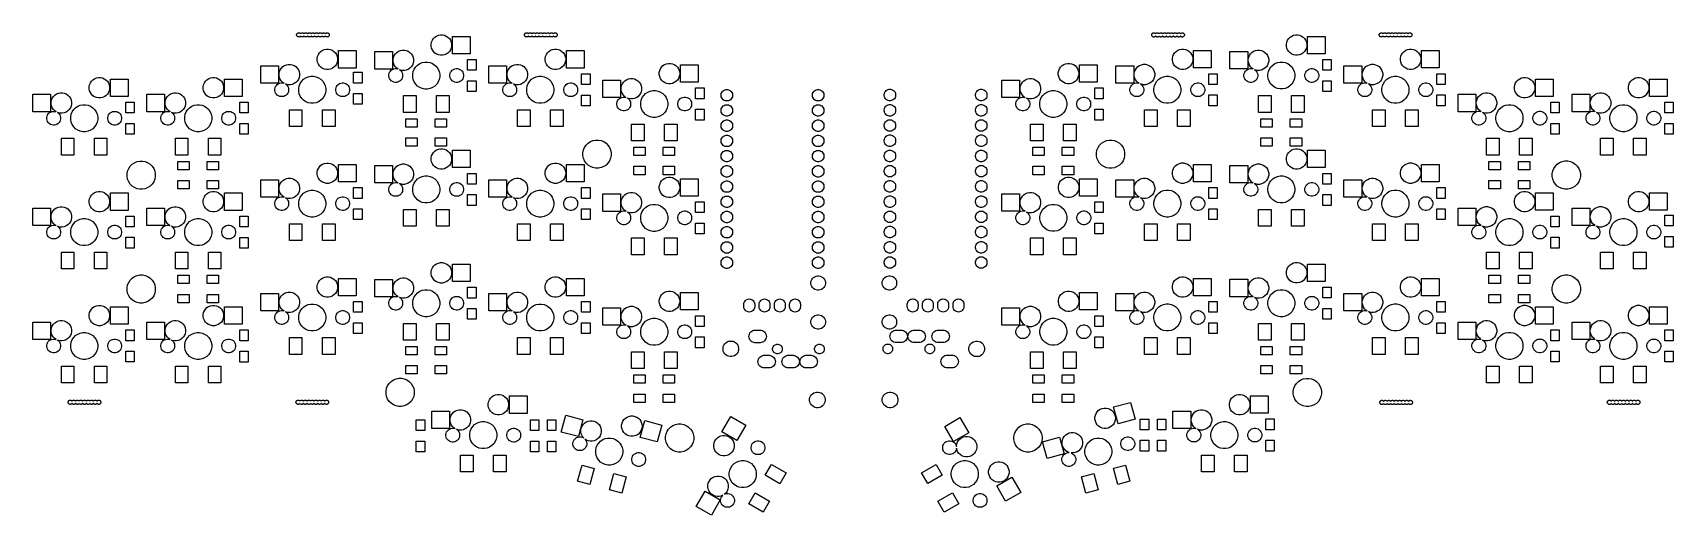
# Model space of a CAD drawing. Extents: x 0.5 to 11.2, y -4 to -0.8.
import ezdxf

# ---------------------------------------------------------------- set-up
doc = ezdxf.new("R2010")
doc.units = 0
doc.header["$MEASUREMENT"] = 0
doc.layers.add('BLACK', color=7, linetype='CONTINUOUS')

msp = doc.modelspace()

# ---------------------------------------------------------------- linework, layer by layer
at = {"layer": 'BLACK', "linetype": 'CONTINUOUS'}
for p, q in [((2.1855, -0.859627), (2.18603, -0.856965)), ((2.1855, -0.862341), (2.1855, -0.859627)), ((2.18603, -0.856965), (2.18707, -0.854457)), ((2.18707, -0.854457), (2.18858, -0.8522)), ((2.18858, -0.8522), (2.1905, -0.850281)), ((2.1905, -0.850281), (2.19275, -0.848773)), ((2.19275, -0.848773), (2.19526, -0.847734)), ((2.19526, -0.847734), (2.19792, -0.847205)), ((2.19792, -0.847205), (2.20064, -0.847205)), ((2.20064, -0.847205), (2.2033, -0.847734)), ((2.2033, -0.847734), (2.20581, -0.848773)), ((2.20581, -0.848773), (2.20807, -0.850281)), ((2.20807, -0.850281), (2.20998, -0.8522)), ((2.20998, -0.8522), (2.21097, -0.853674)), ((2.21097, -0.853674), (2.21195, -0.8522)), ((2.21195, -0.8522), (2.21387, -0.850281)), ((2.21387, -0.850281), (2.21613, -0.848773)), ((2.21613, -0.848773), (2.21864, -0.847734)), ((2.21864, -0.847734), (2.2213, -0.847205)), ((2.2213, -0.847205), (2.22401, -0.847205)), ((2.22401, -0.847205), (2.22668, -0.847734)), ((2.22668, -0.847734), (2.22918, -0.848773)), ((2.22918, -0.848773), (2.23144, -0.850281)), ((2.23144, -0.850281), (2.23336, -0.8522)), ((2.23336, -0.8522), (2.23435, -0.853674)), ((2.23435, -0.853674), (2.23533, -0.8522)), ((2.23533, -0.8522), (2.23725, -0.850281)), ((2.23725, -0.850281), (2.23951, -0.848773)), ((2.23951, -0.848773), (2.24201, -0.847734)), ((2.24201, -0.847734), (2.24468, -0.847205)), ((2.24468, -0.847205), (2.24739, -0.847205)), ((2.24739, -0.847205), (2.25005, -0.847734)), ((2.25005, -0.847734), (2.25256, -0.848773)), ((2.25256, -0.848773), (2.25482, -0.850281)), ((2.25482, -0.850281), (2.25674, -0.8522)), ((2.25674, -0.8522), (2.25772, -0.853674)), ((2.25772, -0.853674), (2.25871, -0.8522)), ((2.25871, -0.8522), (2.26063, -0.850281)), ((2.26063, -0.850281), (2.26288, -0.848773)), ((2.26288, -0.848773), (2.26539, -0.847734)), ((2.26539, -0.847734), (2.26805, -0.847205)), ((2.26805, -0.847205), (2.27077, -0.847205)), ((2.27077, -0.847205), (2.27343, -0.847734)), ((2.27343, -0.847734), (2.27594, -0.848773)), ((2.27594, -0.848773), (2.27819, -0.850281)), ((2.27819, -0.850281), (2.28011, -0.8522)), ((2.28011, -0.8522), (2.2811, -0.853674)), ((2.2811, -0.853674), (2.28208, -0.8522)), ((2.28208, -0.8522), (2.284, -0.850281)), ((2.284, -0.850281), (2.28626, -0.848773)), ((2.28626, -0.848773), (2.28877, -0.847734)), ((2.28877, -0.847734), (2.29143, -0.847205)), ((2.29143, -0.847205), (2.29414, -0.847205)), ((2.29414, -0.847205), (2.2968, -0.847734)), ((2.2968, -0.847734), (2.29931, -0.848773)), ((2.29931, -0.848773), (2.30157, -0.850281)), ((2.30157, -0.850281), (2.30349, -0.8522)), ((2.30349, -0.8522), (2.30447, -0.853674)), ((2.30447, -0.853674), (2.30546, -0.8522)), ((2.30546, -0.8522), (2.30738, -0.850281)), ((2.30738, -0.850281), (2.30963, -0.848773)), ((2.30963, -0.848773), (2.31214, -0.847734)), ((2.31214, -0.847734), (2.3148, -0.847205)), ((2.3148, -0.847205), (2.31752, -0.847205)), ((2.31752, -0.847205), (2.32018, -0.847734)), ((2.32018, -0.847734), (2.32269, -0.848773)), ((2.32269, -0.848773), (2.32495, -0.850281)), ((2.32495, -0.850281), (2.32686, -0.8522)), ((2.32686, -0.8522), (2.32785, -0.853674)), ((2.32785, -0.853674), (2.32883, -0.8522)), ((2.32883, -0.8522), (2.33075, -0.850281)), ((2.33075, -0.850281), (2.33301, -0.848773)), ((2.33301, -0.848773), (2.33552, -0.847734)), ((2.33552, -0.847734), (2.33818, -0.847205)), ((2.33818, -0.847205), (2.34089, -0.847205)), ((2.34089, -0.847205), (2.34356, -0.847734)), ((2.34356, -0.847734), (2.34606, -0.848773)), ((2.34606, -0.848773), (2.34832, -0.850281)), ((2.34832, -0.850281), (2.35024, -0.8522)), ((2.35024, -0.8522), (2.35123, -0.853674)), ((2.35123, -0.853674), (2.35221, -0.8522)), ((2.35221, -0.8522), (2.35413, -0.850281)), ((2.35413, -0.850281), (2.35639, -0.848773)), ((2.35639, -0.848773), (2.35889, -0.847734)), ((2.35889, -0.847734), (2.36156, -0.847205)), ((2.36156, -0.847205), (2.36427, -0.847205)), ((2.36427, -0.847205), (2.36693, -0.847734)), ((2.36693, -0.847734), (2.36944, -0.848773)), ((2.36944, -0.848773), (2.3717, -0.850281)), ((2.3717, -0.850281), (2.37362, -0.8522)), ((2.37362, -0.8522), (2.3746, -0.853674)), ((2.3746, -0.853674), (2.37559, -0.8522)), ((2.37559, -0.8522), (2.37751, -0.850281)), ((2.37751, -0.850281), (2.37976, -0.848773)), ((2.37976, -0.848773), (2.38227, -0.847734)), ((2.38227, -0.847734), (2.38493, -0.847205)), ((2.38493, -0.847205), (2.38765, -0.847205)), ((2.38765, -0.847205), (2.39031, -0.847734)), ((2.39031, -0.847734), (2.39282, -0.848773)), ((2.39282, -0.848773), (2.39507, -0.850281)), ((2.39507, -0.850281), (2.39699, -0.8522)), ((2.39699, -0.8522), (2.3985, -0.854457)), ((2.3985, -0.854457), (2.39954, -0.856965)), ((2.39954, -0.856965), (2.40007, -0.859627)), ((2.40007, -0.859627), (2.40007, -0.862341)), ((3.68041, -0.859785), (3.68094, -0.857122)), ((3.68041, -0.862499), (3.68041, -0.859785)), ((3.68094, -0.857122), (3.68198, -0.854615)), ((3.68198, -0.854615), (3.68349, -0.852358)), ((3.68349, -0.852358), (3.68541, -0.850438)), ((3.68541, -0.850438), (3.68767, -0.84893)), ((3.68767, -0.84893), (3.69017, -0.847892)), ((3.69017, -0.847892), (3.69284, -0.847362)), ((3.69284, -0.847362), (3.69555, -0.847362)), ((3.69555, -0.847362), (3.69821, -0.847892)), ((3.69821, -0.847892), (3.70072, -0.84893)), ((3.70072, -0.84893), (3.70298, -0.850438)), ((3.70298, -0.850438), (3.7049, -0.852358)), ((3.7049, -0.852358), (3.70588, -0.853832)), ((3.70588, -0.853832), (3.70687, -0.852358)), ((3.70687, -0.852358), (3.70878, -0.850438)), ((3.70878, -0.850438), (3.71104, -0.84893)), ((3.71104, -0.84893), (3.71355, -0.847892)), ((3.71355, -0.847892), (3.71621, -0.847362)), ((3.71621, -0.847362), (3.71893, -0.847362)), ((3.71893, -0.847362), (3.72159, -0.847892)), ((3.72159, -0.847892), (3.7241, -0.84893)), ((3.7241, -0.84893), (3.72635, -0.850438)), ((3.72635, -0.850438), (3.72827, -0.852358)), ((3.72827, -0.852358), (3.72926, -0.853832)), ((3.72926, -0.853832), (3.73024, -0.852358)), ((3.73024, -0.852358), (3.73216, -0.850438)), ((3.73216, -0.850438), (3.73442, -0.84893)), ((3.73442, -0.84893), (3.73693, -0.847892)), ((3.73693, -0.847892), (3.73959, -0.847362)), ((3.73959, -0.847362), (3.7423, -0.847362)), ((3.7423, -0.847362), (3.74496, -0.847892)), ((3.74496, -0.847892), (3.74747, -0.84893)), ((3.74747, -0.84893), (3.74973, -0.850438)), ((3.74973, -0.850438), (3.75165, -0.852358)), ((3.75165, -0.852358), (3.75263, -0.853832)), ((3.75263, -0.853832), (3.75362, -0.852358)), ((3.75362, -0.852358), (3.75554, -0.850438)), ((3.75554, -0.850438), (3.75779, -0.84893)), ((3.75779, -0.84893), (3.7603, -0.847892)), ((3.7603, -0.847892), (3.76296, -0.847362)), ((3.76296, -0.847362), (3.76568, -0.847362)), ((3.76568, -0.847362), (3.76834, -0.847892)), ((3.76834, -0.847892), (3.77085, -0.84893)), ((3.77085, -0.84893), (3.7731, -0.850438)), ((3.7731, -0.850438), (3.77502, -0.852358)), ((3.77502, -0.852358), (3.77601, -0.853832)), ((3.77601, -0.853832), (3.77699, -0.852358)), ((3.77699, -0.852358), (3.77891, -0.850438)), ((3.77891, -0.850438), (3.78117, -0.84893)), ((3.78117, -0.84893), (3.78368, -0.847892)), ((3.78368, -0.847892), (3.78634, -0.847362)), ((3.78634, -0.847362), (3.78905, -0.847362)), ((3.78905, -0.847362), (3.79172, -0.847892)), ((3.79172, -0.847892), (3.79422, -0.84893)), ((3.79422, -0.84893), (3.79648, -0.850438)), ((3.79648, -0.850438), (3.7984, -0.852358)), ((3.7984, -0.852358), (3.79938, -0.853832)), ((3.79938, -0.853832), (3.80037, -0.852358)), ((3.80037, -0.852358), (3.80229, -0.850438)), ((3.80229, -0.850438), (3.80455, -0.84893)), ((3.80455, -0.84893), (3.80705, -0.847892)), ((3.80705, -0.847892), (3.80972, -0.847362)), ((3.80972, -0.847362), (3.81243, -0.847362)), ((3.81243, -0.847362), (3.81509, -0.847892)), ((3.81509, -0.847892), (3.8176, -0.84893)), ((3.8176, -0.84893), (3.81986, -0.850438)), ((3.81986, -0.850438), (3.82178, -0.852358)), ((3.82178, -0.852358), (3.82276, -0.853832)), ((3.82276, -0.853832), (3.82375, -0.852358)), ((3.82375, -0.852358), (3.82566, -0.850438)), ((3.82566, -0.850438), (3.82792, -0.84893)), ((3.82792, -0.84893), (3.83043, -0.847892)), ((3.83043, -0.847892), (3.83309, -0.847362)), ((3.83309, -0.847362), (3.83581, -0.847362)), ((3.83581, -0.847362), (3.83847, -0.847892)), ((3.83847, -0.847892), (3.84098, -0.84893)), ((3.84098, -0.84893), (3.84323, -0.850438)), ((3.84323, -0.850438), (3.84515, -0.852358)), ((3.84515, -0.852358), (3.84614, -0.853832)), ((3.84614, -0.853832), (3.84712, -0.852358)), ((3.84712, -0.852358), (3.84904, -0.850438)), ((3.84904, -0.850438), (3.8513, -0.84893)), ((3.8513, -0.84893), (3.85381, -0.847892)), ((3.85381, -0.847892), (3.85647, -0.847362)), ((3.85647, -0.847362), (3.85918, -0.847362)), ((3.85918, -0.847362), (3.86184, -0.847892)), ((3.86184, -0.847892), (3.86435, -0.84893)), ((3.86435, -0.84893), (3.86661, -0.850438)), ((3.86661, -0.850438), (3.86853, -0.852358)), ((3.86853, -0.852358), (3.86951, -0.853832)), ((3.86951, -0.853832), (3.8705, -0.852358)), ((3.8705, -0.852358), (3.87242, -0.850438)), ((3.87242, -0.850438), (3.87467, -0.84893)), ((3.87467, -0.84893), (3.87718, -0.847892)), ((3.87718, -0.847892), (3.87984, -0.847362)), ((3.87984, -0.847362), (3.88256, -0.847362)), ((3.88256, -0.847362), (3.88522, -0.847892)), ((3.88522, -0.847892), (3.88773, -0.84893)), ((3.88773, -0.84893), (3.88998, -0.850438)), ((3.88998, -0.850438), (3.8919, -0.852358)), ((3.8919, -0.852358), (3.89341, -0.854615)), ((3.89341, -0.854615), (3.89445, -0.857122)), ((3.89445, -0.857122), (3.89498, -0.859785)), ((3.89498, -0.859785), (3.89498, -0.862499)), ((7.79577, -0.860257), (7.7963, -0.857595)), ((7.79577, -0.862971), (7.79577, -0.860257)), ((7.7963, -0.857595), (7.79734, -0.855087)), ((7.79734, -0.855087), (7.79884, -0.85283)), ((7.79884, -0.85283), (7.80076, -0.850911)), ((7.80076, -0.850911), (7.80302, -0.849403)), ((7.80302, -0.849403), (7.80553, -0.848364)), ((7.80553, -0.848364), (7.80819, -0.847835)), ((7.80819, -0.847835), (7.8109, -0.847835)), ((7.8109, -0.847835), (7.81357, -0.848364)), ((7.81357, -0.848364), (7.81607, -0.849403)), ((7.81607, -0.849403), (7.81833, -0.850911)), ((7.81833, -0.850911), (7.82025, -0.85283)), ((7.82025, -0.85283), (7.82124, -0.854304)), ((7.82124, -0.854304), (7.82222, -0.85283)), ((7.82222, -0.85283), (7.82414, -0.850911)), ((7.82414, -0.850911), (7.8264, -0.849403)), ((7.8264, -0.849403), (7.8289, -0.848364)), ((7.8289, -0.848364), (7.83157, -0.847835)), ((7.83157, -0.847835), (7.83428, -0.847835)), ((7.83428, -0.847835), (7.83694, -0.848364)), ((7.83694, -0.848364), (7.83945, -0.849403)), ((7.83945, -0.849403), (7.84171, -0.850911)), ((7.84171, -0.850911), (7.84363, -0.85283)), ((7.84363, -0.85283), (7.84461, -0.854304)), ((7.84461, -0.854304), (7.8456, -0.85283)), ((7.8456, -0.85283), (7.84752, -0.850911)), ((7.84752, -0.850911), (7.84977, -0.849403)), ((7.84977, -0.849403), (7.85228, -0.848364)), ((7.85228, -0.848364), (7.85494, -0.847835)), ((7.85494, -0.847835), (7.85766, -0.847835)), ((7.85766, -0.847835), (7.86032, -0.848364)), ((7.86032, -0.848364), (7.86283, -0.849403)), ((7.86283, -0.849403), (7.86508, -0.850911)), ((7.86508, -0.850911), (7.867, -0.85283)), ((7.867, -0.85283), (7.86799, -0.854304)), ((7.86799, -0.854304), (7.86897, -0.85283)), ((7.86897, -0.85283), (7.87089, -0.850911)), ((7.87089, -0.850911), (7.87315, -0.849403)), ((7.87315, -0.849403), (7.87566, -0.848364)), ((7.87566, -0.848364), (7.87832, -0.847835)), ((7.87832, -0.847835), (7.88103, -0.847835)), ((7.88103, -0.847835), (7.88369, -0.848364)), ((7.88369, -0.848364), (7.8862, -0.849403)), ((7.8862, -0.849403), (7.88846, -0.850911)), ((7.88846, -0.850911), (7.89038, -0.85283)), ((7.89038, -0.85283), (7.89136, -0.854304)), ((7.89136, -0.854304), (7.89235, -0.85283)), ((7.89235, -0.85283), (7.89427, -0.850911)), ((7.89427, -0.850911), (7.89652, -0.849403)), ((7.89652, -0.849403), (7.89903, -0.848364)), ((7.89903, -0.848364), (7.90169, -0.847835)), ((7.90169, -0.847835), (7.90441, -0.847835)), ((7.90441, -0.847835), (7.90707, -0.848364)), ((7.90707, -0.848364), (7.90958, -0.849403)), ((7.90958, -0.849403), (7.91184, -0.850911)), ((7.91184, -0.850911), (7.91375, -0.85283)), ((7.91375, -0.85283), (7.91474, -0.854304)), ((7.91474, -0.854304), (7.91572, -0.85283)), ((7.91572, -0.85283), (7.91764, -0.850911)), ((7.91764, -0.850911), (7.9199, -0.849403)), ((7.9199, -0.849403), (7.92241, -0.848364)), ((7.92241, -0.848364), (7.92507, -0.847835)), ((7.92507, -0.847835), (7.92778, -0.847835)), ((7.92778, -0.847835), (7.93045, -0.848364)), ((7.93045, -0.848364), (7.93295, -0.849403)), ((7.93295, -0.849403), (7.93521, -0.850911)), ((7.93521, -0.850911), (7.93713, -0.85283)), ((7.93713, -0.85283), (7.93812, -0.854304)), ((7.93812, -0.854304), (7.9391, -0.85283)), ((7.9391, -0.85283), (7.94102, -0.850911)), ((7.94102, -0.850911), (7.94328, -0.849403)), ((7.94328, -0.849403), (7.94578, -0.848364)), ((7.94578, -0.848364), (7.94845, -0.847835)), ((7.94845, -0.847835), (7.95116, -0.847835)), ((7.95116, -0.847835), (7.95382, -0.848364)), ((7.95382, -0.848364), (7.95633, -0.849403)), ((7.95633, -0.849403), (7.95859, -0.850911)), ((7.95859, -0.850911), (7.96051, -0.85283)), ((7.96051, -0.85283), (7.96149, -0.854304)), ((7.96149, -0.854304), (7.96248, -0.85283)), ((7.96248, -0.85283), (7.9644, -0.850911)), ((7.9644, -0.850911), (7.96665, -0.849403)), ((7.96665, -0.849403), (7.96916, -0.848364)), ((7.96916, -0.848364), (7.97182, -0.847835)), ((7.97182, -0.847835), (7.97454, -0.847835)), ((7.97454, -0.847835), (7.9772, -0.848364)), ((7.9772, -0.848364), (7.97971, -0.849403)), ((7.97971, -0.849403), (7.98196, -0.850911)), ((7.98196, -0.850911), (7.98388, -0.85283)), ((7.98388, -0.85283), (7.98487, -0.854304)), ((7.98487, -0.854304), (7.98585, -0.85283)), ((7.98585, -0.85283), (7.98777, -0.850911)), ((7.98777, -0.850911), (7.99003, -0.849403)), ((7.99003, -0.849403), (7.99254, -0.848364)), ((7.99254, -0.848364), (7.9952, -0.847835)), ((7.9952, -0.847835), (7.99791, -0.847835)), ((7.99791, -0.847835), (8.00057, -0.848364)), ((8.00057, -0.848364), (8.00308, -0.849403)), ((8.00308, -0.849403), (8.00534, -0.850911)), ((8.00534, -0.850911), (8.00726, -0.85283)), ((8.00726, -0.85283), (8.00877, -0.855087)), ((8.00877, -0.855087), (8.00981, -0.857595)), ((8.00981, -0.857595), (8.01033, -0.860257)), ((8.01033, -0.860257), (8.01033, -0.862971)), ((9.28837, -0.859666), (9.2889, -0.857004)), ((9.28837, -0.862381), (9.28837, -0.859666)), ((9.2889, -0.857004), (9.28993, -0.854497)), ((9.28993, -0.854497), (9.29144, -0.85224)), ((9.29144, -0.85224), (9.29336, -0.85032)), ((9.29336, -0.85032), (9.29562, -0.848812)), ((9.29562, -0.848812), (9.29813, -0.847774)), ((9.29813, -0.847774), (9.30079, -0.847244)), ((9.30079, -0.847244), (9.3035, -0.847244)), ((9.3035, -0.847244), (9.30617, -0.847774)), ((9.30617, -0.847774), (9.30867, -0.848812)), ((9.30867, -0.848812), (9.31093, -0.85032)), ((9.31093, -0.85032), (9.31285, -0.85224)), ((9.31285, -0.85224), (9.31383, -0.853713)), ((9.31383, -0.853713), (9.31482, -0.85224)), ((9.31482, -0.85224), (9.31674, -0.85032)), ((9.31674, -0.85032), (9.31899, -0.848812)), ((9.31899, -0.848812), (9.3215, -0.847774)), ((9.3215, -0.847774), (9.32416, -0.847244)), ((9.32416, -0.847244), (9.32688, -0.847244)), ((9.32688, -0.847244), (9.32954, -0.847774)), ((9.32954, -0.847774), (9.33205, -0.848812)), ((9.33205, -0.848812), (9.33431, -0.85032)), ((9.33431, -0.85032), (9.33622, -0.85224)), ((9.33622, -0.85224), (9.33721, -0.853713)), ((9.33721, -0.853713), (9.33819, -0.85224)), ((9.33819, -0.85224), (9.34011, -0.85032)), ((9.34011, -0.85032), (9.34237, -0.848812)), ((9.34237, -0.848812), (9.34488, -0.847774)), ((9.34488, -0.847774), (9.34754, -0.847244)), ((9.34754, -0.847244), (9.35025, -0.847244)), ((9.35025, -0.847244), (9.35292, -0.847774)), ((9.35292, -0.847774), (9.35542, -0.848812)), ((9.35542, -0.848812), (9.35768, -0.85032)), ((9.35768, -0.85032), (9.3596, -0.85224)), ((9.3596, -0.85224), (9.36059, -0.853713)), ((9.36059, -0.853713), (9.36157, -0.85224)), ((9.36157, -0.85224), (9.36349, -0.85032)), ((9.36349, -0.85032), (9.36575, -0.848812)), ((9.36575, -0.848812), (9.36825, -0.847774)), ((9.36825, -0.847774), (9.37092, -0.847244)), ((9.37092, -0.847244), (9.37363, -0.847244)), ((9.37363, -0.847244), (9.37629, -0.847774)), ((9.37629, -0.847774), (9.3788, -0.848812)), ((9.3788, -0.848812), (9.38106, -0.85032)), ((9.38106, -0.85032), (9.38298, -0.85224)), ((9.38298, -0.85224), (9.38396, -0.853713)), ((9.38396, -0.853713), (9.38495, -0.85224)), ((9.38495, -0.85224), (9.38687, -0.85032)), ((9.38687, -0.85032), (9.38912, -0.848812)), ((9.38912, -0.848812), (9.39163, -0.847774)), ((9.39163, -0.847774), (9.39429, -0.847244)), ((9.39429, -0.847244), (9.39701, -0.847244)), ((9.39701, -0.847244), (9.39967, -0.847774)), ((9.39967, -0.847774), (9.40218, -0.848812)), ((9.40218, -0.848812), (9.40443, -0.85032)), ((9.40443, -0.85032), (9.40635, -0.85224)), ((9.40635, -0.85224), (9.40734, -0.853713)), ((9.40734, -0.853713), (9.40832, -0.85224)), ((9.40832, -0.85224), (9.41024, -0.85032)), ((9.41024, -0.85032), (9.4125, -0.848812)), ((9.4125, -0.848812), (9.41501, -0.847774)), ((9.41501, -0.847774), (9.41767, -0.847244)), ((9.41767, -0.847244), (9.42038, -0.847244)), ((9.42038, -0.847244), (9.42304, -0.847774)), ((9.42304, -0.847774), (9.42555, -0.848812)), ((9.42555, -0.848812), (9.42781, -0.85032)), ((9.42781, -0.85032), (9.42973, -0.85224)), ((9.42973, -0.85224), (9.43071, -0.853713)), ((9.43071, -0.853713), (9.4317, -0.85224)), ((9.4317, -0.85224), (9.43362, -0.85032)), ((9.43362, -0.85032), (9.43587, -0.848812)), ((9.43587, -0.848812), (9.43838, -0.847774)), ((9.43838, -0.847774), (9.44104, -0.847244)), ((9.44104, -0.847244), (9.44376, -0.847244)), ((9.44376, -0.847244), (9.44642, -0.847774)), ((9.44642, -0.847774), (9.44893, -0.848812)), ((9.44893, -0.848812), (9.45119, -0.85032)), ((9.45119, -0.85032), (9.4531, -0.85224)), ((9.4531, -0.85224), (9.45409, -0.853713)), ((9.45409, -0.853713), (9.45507, -0.85224)), ((9.45507, -0.85224), (9.45699, -0.85032)), ((9.45699, -0.85032), (9.45925, -0.848812)), ((9.45925, -0.848812), (9.46176, -0.847774)), ((9.46176, -0.847774), (9.46442, -0.847244)), ((9.46442, -0.847244), (9.46713, -0.847244)), ((9.46713, -0.847244), (9.4698, -0.847774)), ((9.4698, -0.847774), (9.4723, -0.848812)), ((9.4723, -0.848812), (9.47456, -0.85032)), ((9.47456, -0.85032), (9.47648, -0.85224)), ((9.47648, -0.85224), (9.47747, -0.853713)), ((9.47747, -0.853713), (9.47845, -0.85224)), ((9.47845, -0.85224), (9.48037, -0.85032)), ((9.48037, -0.85032), (9.48263, -0.848812)), ((9.48263, -0.848812), (9.48513, -0.847774)), ((9.48513, -0.847774), (9.4878, -0.847244)), ((9.4878, -0.847244), (9.49051, -0.847244)), ((9.49051, -0.847244), (9.49317, -0.847774)), ((9.49317, -0.847774), (9.49568, -0.848812)), ((9.49568, -0.848812), (9.49794, -0.85032)), ((9.49794, -0.85032), (9.49986, -0.85224)), ((9.49986, -0.85224), (9.50136, -0.854497)), ((9.50136, -0.854497), (9.5024, -0.857004)), ((9.5024, -0.857004), (9.50293, -0.859666)), ((9.50293, -0.859666), (9.50293, -0.862381)), ((2.18603, -0.865004), (2.1855, -0.862341)), ((2.18707, -0.867511), (2.18603, -0.865004)), ((2.18858, -0.869768), (2.18707, -0.867511)), ((2.1905, -0.871688), (2.18858, -0.869768)), ((2.19275, -0.873196), (2.1905, -0.871688)), ((2.19526, -0.874234), (2.19275, -0.873196)), ((2.19792, -0.874764), (2.19526, -0.874234)), ((2.20064, -0.874764), (2.19792, -0.874764)), ((2.2033, -0.874234), (2.20064, -0.874764)), ((2.20581, -0.873196), (2.2033, -0.874234)), ((2.20807, -0.871688), (2.20581, -0.873196)), ((2.20998, -0.869768), (2.20807, -0.871688)), ((2.21097, -0.868294), (2.20998, -0.869768)), ((2.21195, -0.869768), (2.21097, -0.868294)), ((2.21387, -0.871688), (2.21195, -0.869768)), ((2.21613, -0.873196), (2.21387, -0.871688)), ((2.21864, -0.874234), (2.21613, -0.873196)), ((2.2213, -0.874764), (2.21864, -0.874234)), ((2.22401, -0.874764), (2.2213, -0.874764)), ((2.22668, -0.874234), (2.22401, -0.874764)), ((2.22918, -0.873196), (2.22668, -0.874234)), ((2.23144, -0.871688), (2.22918, -0.873196)), ((2.23336, -0.869768), (2.23144, -0.871688)), ((2.23435, -0.868294), (2.23336, -0.869768)), ((2.23533, -0.869768), (2.23435, -0.868294)), ((2.23725, -0.871688), (2.23533, -0.869768)), ((2.23951, -0.873196), (2.23725, -0.871688)), ((2.24201, -0.874234), (2.23951, -0.873196)), ((2.24468, -0.874764), (2.24201, -0.874234)), ((2.24739, -0.874764), (2.24468, -0.874764)), ((2.25005, -0.874234), (2.24739, -0.874764)), ((2.25256, -0.873196), (2.25005, -0.874234)), ((2.25482, -0.871688), (2.25256, -0.873196)), ((2.25674, -0.869768), (2.25482, -0.871688)), ((2.25772, -0.868294), (2.25674, -0.869768)), ((2.25871, -0.869768), (2.25772, -0.868294)), ((2.26063, -0.871688), (2.25871, -0.869768)), ((2.26288, -0.873196), (2.26063, -0.871688)), ((2.26539, -0.874234), (2.26288, -0.873196)), ((2.26805, -0.874764), (2.26539, -0.874234)), ((2.27077, -0.874764), (2.26805, -0.874764)), ((2.27343, -0.874234), (2.27077, -0.874764)), ((2.27594, -0.873196), (2.27343, -0.874234)), ((2.27819, -0.871688), (2.27594, -0.873196)), ((2.28011, -0.869768), (2.27819, -0.871688)), ((2.2811, -0.868294), (2.28011, -0.869768)), ((2.28208, -0.869768), (2.2811, -0.868294)), ((2.284, -0.871688), (2.28208, -0.869768)), ((2.28626, -0.873196), (2.284, -0.871688)), ((2.28877, -0.874234), (2.28626, -0.873196)), ((2.29143, -0.874764), (2.28877, -0.874234)), ((2.29414, -0.874764), (2.29143, -0.874764)), ((2.2968, -0.874234), (2.29414, -0.874764)), ((2.29931, -0.873196), (2.2968, -0.874234)), ((2.30157, -0.871688), (2.29931, -0.873196)), ((2.30349, -0.869768), (2.30157, -0.871688)), ((2.30447, -0.868294), (2.30349, -0.869768)), ((2.30546, -0.869768), (2.30447, -0.868294)), ((2.30738, -0.871688), (2.30546, -0.869768)), ((2.30963, -0.873196), (2.30738, -0.871688)), ((2.31214, -0.874234), (2.30963, -0.873196)), ((2.3148, -0.874764), (2.31214, -0.874234)), ((2.31752, -0.874764), (2.3148, -0.874764)), ((2.32018, -0.874234), (2.31752, -0.874764)), ((2.32269, -0.873196), (2.32018, -0.874234)), ((2.32495, -0.871688), (2.32269, -0.873196)), ((2.32686, -0.869768), (2.32495, -0.871688)), ((2.32785, -0.868294), (2.32686, -0.869768)), ((2.32883, -0.869768), (2.32785, -0.868294)), ((2.33075, -0.871688), (2.32883, -0.869768)), ((2.33301, -0.873196), (2.33075, -0.871688)), ((2.33552, -0.874234), (2.33301, -0.873196)), ((2.33818, -0.874764), (2.33552, -0.874234)), ((2.34089, -0.874764), (2.33818, -0.874764)), ((2.34356, -0.874234), (2.34089, -0.874764)), ((2.34606, -0.873196), (2.34356, -0.874234)), ((2.34503, -0.969666), (2.35599, -0.962342)), ((2.34832, -0.871688), (2.34606, -0.873196)), ((2.35024, -0.869768), (2.34832, -0.871688)), ((2.35123, -0.868294), (2.35024, -0.869768)), ((2.35221, -0.869768), (2.35123, -0.868294)), ((2.35413, -0.871688), (2.35221, -0.869768)), ((2.35639, -0.873196), (2.35413, -0.871688)), ((2.35599, -0.962342), (2.36817, -0.957296)), ((2.35889, -0.874234), (2.35639, -0.873196)), ((2.36156, -0.874764), (2.35889, -0.874234)), ((2.36427, -0.874764), (2.36156, -0.874764)), ((2.36693, -0.874234), (2.36427, -0.874764)), ((2.36944, -0.873196), (2.36693, -0.874234)), ((2.36817, -0.957296), (2.3811, -0.954724)), ((2.3717, -0.871688), (2.36944, -0.873196)), ((2.37362, -0.869768), (2.3717, -0.871688)), ((2.3746, -0.868294), (2.37362, -0.869768)), ((2.37559, -0.869768), (2.3746, -0.868294)), ((2.37751, -0.871688), (2.37559, -0.869768)), ((2.37976, -0.873196), (2.37751, -0.871688)), ((2.38227, -0.874234), (2.37976, -0.873196)), ((2.3811, -0.954724), (2.39429, -0.954724)), ((2.38493, -0.874764), (2.38227, -0.874234)), ((2.38765, -0.874764), (2.38493, -0.874764)), ((2.39031, -0.874234), (2.38765, -0.874764)), ((2.39282, -0.873196), (2.39031, -0.874234)), ((2.39507, -0.871688), (2.39282, -0.873196)), ((2.39429, -0.954724), (2.40722, -0.957296)), ((2.39699, -0.869768), (2.39507, -0.871688)), ((2.3985, -0.867511), (2.39699, -0.869768)), ((2.39954, -0.865004), (2.3985, -0.867511)), ((2.40007, -0.862341), (2.39954, -0.865004)), ((2.40722, -0.957296), (2.4194, -0.962342)), ((2.4194, -0.962342), (2.43036, -0.969666)), ((2.45963, -1.07874), (2.45963, -0.964567)), ((2.45963, -0.964567), (2.57577, -0.964567)), ((2.57577, -0.964567), (2.57577, -1.07874)), ((2.85403, -0.968838), (2.86621, -0.963793)), ((2.86621, -0.963793), (2.87914, -0.96122)), ((2.87914, -0.96122), (2.89232, -0.96122)), ((2.89232, -0.96122), (2.90525, -0.963793)), ((2.90525, -0.963793), (2.91743, -0.968838)), ((3.0688, -0.921558), (3.07137, -0.908627)), ((3.0688, -0.934742), (3.0688, -0.921558)), ((3.07137, -0.947672), (3.0688, -0.934742)), ((3.07137, -0.908627), (3.07642, -0.896447)), ((3.07642, -0.959852), (3.07137, -0.947672)), ((3.07642, -0.896447), (3.08374, -0.885485)), ((3.08374, -0.970814), (3.07642, -0.959852)), ((3.08374, -0.885485), (3.09306, -0.876162)), ((3.09306, -0.876162), (3.10403, -0.868838)), ((3.10403, -0.868838), (3.11621, -0.863793)), ((3.11621, -0.863793), (3.12914, -0.86122)), ((3.12914, -0.86122), (3.14232, -0.86122)), ((3.14232, -0.86122), (3.15525, -0.863793)), ((3.15525, -0.863793), (3.16743, -0.868838)), ((3.16743, -0.868838), (3.17839, -0.876162)), ((3.17839, -0.876162), (3.18772, -0.885485)), ((3.18772, -0.885485), (3.19504, -0.896447)), ((3.19504, -0.959852), (3.18772, -0.970814)), ((3.19504, -0.896447), (3.20009, -0.908627)), ((3.20009, -0.947672), (3.19504, -0.959852)), ((3.20009, -0.908627), (3.20266, -0.921558)), ((3.20266, -0.934742), (3.20009, -0.947672)), ((3.20266, -0.921558), (3.20266, -0.934742)), ((3.20766, -0.985236), (3.20766, -0.871063)), ((3.20766, -0.871063), (3.3238, -0.871063)), ((3.3238, -0.871063), (3.3238, -0.985236)), ((3.68094, -0.865161), (3.68041, -0.862499)), ((3.68198, -0.867669), (3.68094, -0.865161)), ((3.68349, -0.869926), (3.68198, -0.867669)), ((3.68541, -0.871845), (3.68349, -0.869926)), ((3.68767, -0.873353), (3.68541, -0.871845)), ((3.69017, -0.874392), (3.68767, -0.873353)), ((3.69284, -0.874921), (3.69017, -0.874392)), ((3.69555, -0.874921), (3.69284, -0.874921)), ((3.69821, -0.874392), (3.69555, -0.874921)), ((3.70072, -0.873353), (3.69821, -0.874392)), ((3.70298, -0.871845), (3.70072, -0.873353)), ((3.7049, -0.869926), (3.70298, -0.871845)), ((3.70588, -0.868452), (3.7049, -0.869926)), ((3.70687, -0.869926), (3.70588, -0.868452)), ((3.70878, -0.871845), (3.70687, -0.869926)), ((3.71104, -0.873353), (3.70878, -0.871845)), ((3.71355, -0.874392), (3.71104, -0.873353)), ((3.71621, -0.874921), (3.71355, -0.874392)), ((3.71893, -0.874921), (3.71621, -0.874921)), ((3.72159, -0.874392), (3.71893, -0.874921)), ((3.7241, -0.873353), (3.72159, -0.874392)), ((3.72635, -0.871845), (3.7241, -0.873353)), ((3.72827, -0.869926), (3.72635, -0.871845)), ((3.72926, -0.868452), (3.72827, -0.869926)), ((3.73024, -0.869926), (3.72926, -0.868452)), ((3.73216, -0.871845), (3.73024, -0.869926)), ((3.73442, -0.873353), (3.73216, -0.871845)), ((3.73693, -0.874392), (3.73442, -0.873353)), ((3.73959, -0.874921), (3.73693, -0.874392)), ((3.7423, -0.874921), (3.73959, -0.874921)), ((3.74496, -0.874392), (3.7423, -0.874921)), ((3.74747, -0.873353), (3.74496, -0.874392)), ((3.74973, -0.871845), (3.74747, -0.873353)), ((3.75165, -0.869926), (3.74973, -0.871845)), ((3.75263, -0.868452), (3.75165, -0.869926)), ((3.75362, -0.869926), (3.75263, -0.868452)), ((3.75554, -0.871845), (3.75362, -0.869926)), ((3.75779, -0.873353), (3.75554, -0.871845)), ((3.7603, -0.874392), (3.75779, -0.873353)), ((3.76296, -0.874921), (3.7603, -0.874392)), ((3.76568, -0.874921), (3.76296, -0.874921)), ((3.76834, -0.874392), (3.76568, -0.874921)), ((3.77085, -0.873353), (3.76834, -0.874392)), ((3.7731, -0.871845), (3.77085, -0.873353)), ((3.77502, -0.869926), (3.7731, -0.871845)), ((3.77601, -0.868452), (3.77502, -0.869926)), ((3.77699, -0.869926), (3.77601, -0.868452)), ((3.77891, -0.871845), (3.77699, -0.869926)), ((3.78117, -0.873353), (3.77891, -0.871845)), ((3.78368, -0.874392), (3.78117, -0.873353)), ((3.78634, -0.874921), (3.78368, -0.874392)), ((3.78905, -0.874921), (3.78634, -0.874921)), ((3.79172, -0.874392), (3.78905, -0.874921)), ((3.79422, -0.873353), (3.79172, -0.874392)), ((3.79648, -0.871845), (3.79422, -0.873353)), ((3.7984, -0.869926), (3.79648, -0.871845)), ((3.79938, -0.868452), (3.7984, -0.869926)), ((3.80037, -0.869926), (3.79938, -0.868452)), ((3.80229, -0.871845), (3.80037, -0.869926)), ((3.80455, -0.873353), (3.80229, -0.871845)), ((3.80705, -0.874392), (3.80455, -0.873353)), ((3.80972, -0.874921), (3.80705, -0.874392)), ((3.81243, -0.874921), (3.80972, -0.874921)), ((3.81509, -0.874392), (3.81243, -0.874921)), ((3.8176, -0.873353), (3.81509, -0.874392)), ((3.81986, -0.871845), (3.8176, -0.873353)), ((3.82178, -0.869926), (3.81986, -0.871845)), ((3.82276, -0.868452), (3.82178, -0.869926)), ((3.82375, -0.869926), (3.82276, -0.868452)), ((3.82566, -0.871845), (3.82375, -0.869926)), ((3.82792, -0.873353), (3.82566, -0.871845)), ((3.83043, -0.874392), (3.82792, -0.873353)), ((3.83309, -0.874921), (3.83043, -0.874392)), ((3.83581, -0.874921), (3.83309, -0.874921)), ((3.83847, -0.874392), (3.83581, -0.874921)), ((3.84098, -0.873353), (3.83847, -0.874392)), ((3.84323, -0.871845), (3.84098, -0.873353)), ((3.84109, -0.969666), (3.85206, -0.962342)), ((3.84515, -0.869926), (3.84323, -0.871845)), ((3.84614, -0.868452), (3.84515, -0.869926)), ((3.84712, -0.869926), (3.84614, -0.868452)), ((3.84904, -0.871845), (3.84712, -0.869926)), ((3.8513, -0.873353), (3.84904, -0.871845)), ((3.85381, -0.874392), (3.8513, -0.873353)), ((3.85206, -0.962342), (3.86424, -0.957296)), ((3.85647, -0.874921), (3.85381, -0.874392)), ((3.85918, -0.874921), (3.85647, -0.874921)), ((3.86184, -0.874392), (3.85918, -0.874921)), ((3.86435, -0.873353), (3.86184, -0.874392)), ((3.86424, -0.957296), (3.87717, -0.954724)), ((3.86661, -0.871845), (3.86435, -0.873353)), ((3.86853, -0.869926), (3.86661, -0.871845)), ((3.86951, -0.868452), (3.86853, -0.869926)), ((3.8705, -0.869926), (3.86951, -0.868452)), ((3.87242, -0.871845), (3.8705, -0.869926)), ((3.87467, -0.873353), (3.87242, -0.871845)), ((3.87718, -0.874392), (3.87467, -0.873353)), ((3.87717, -0.954724), (3.89035, -0.954724)), ((3.87984, -0.874921), (3.87718, -0.874392)), ((3.88256, -0.874921), (3.87984, -0.874921)), ((3.88522, -0.874392), (3.88256, -0.874921)), ((3.88773, -0.873353), (3.88522, -0.874392)), ((3.88998, -0.871845), (3.88773, -0.873353)), ((3.8919, -0.869926), (3.88998, -0.871845)), ((3.89035, -0.954724), (3.90328, -0.957296)), ((3.89341, -0.867669), (3.8919, -0.869926)), ((3.89445, -0.865161), (3.89341, -0.867669)), ((3.89498, -0.862499), (3.89445, -0.865161)), ((3.90328, -0.957296), (3.91546, -0.962342)), ((3.91546, -0.962342), (3.92642, -0.969666)), ((3.95569, -1.07874), (3.95569, -0.964567)), ((3.95569, -0.964567), (4.07183, -0.964567)), ((4.07183, -0.964567), (4.07183, -1.07874)), ((7.7963, -0.865634), (7.79577, -0.862971)), ((7.79734, -0.868141), (7.7963, -0.865634)), ((7.79884, -0.870398), (7.79734, -0.868141)), ((7.80076, -0.872317), (7.79884, -0.870398)), ((7.80302, -0.873825), (7.80076, -0.872317)), ((7.80553, -0.874864), (7.80302, -0.873825)), ((7.80819, -0.875394), (7.80553, -0.874864)), ((7.8109, -0.875394), (7.80819, -0.875394)), ((7.81357, -0.874864), (7.8109, -0.875394)), ((7.81607, -0.873825), (7.81357, -0.874864)), ((7.81833, -0.872317), (7.81607, -0.873825)), ((7.82025, -0.870398), (7.81833, -0.872317)), ((7.82124, -0.868924), (7.82025, -0.870398)), ((7.82222, -0.870398), (7.82124, -0.868924)), ((7.82414, -0.872317), (7.82222, -0.870398)), ((7.8264, -0.873825), (7.82414, -0.872317)), ((7.8289, -0.874864), (7.8264, -0.873825)), ((7.83157, -0.875394), (7.8289, -0.874864)), ((7.83428, -0.875394), (7.83157, -0.875394)), ((7.83694, -0.874864), (7.83428, -0.875394)), ((7.83945, -0.873825), (7.83694, -0.874864)), ((7.84171, -0.872317), (7.83945, -0.873825)), ((7.84363, -0.870398), (7.84171, -0.872317)), ((7.84461, -0.868924), (7.84363, -0.870398)), ((7.8456, -0.870398), (7.84461, -0.868924)), ((7.84752, -0.872317), (7.8456, -0.870398)), ((7.84977, -0.873825), (7.84752, -0.872317)), ((7.85228, -0.874864), (7.84977, -0.873825)), ((7.85494, -0.875394), (7.85228, -0.874864)), ((7.85766, -0.875394), (7.85494, -0.875394)), ((7.86032, -0.874864), (7.85766, -0.875394)), ((7.86283, -0.873825), (7.86032, -0.874864)), ((7.86508, -0.872317), (7.86283, -0.873825)), ((7.867, -0.870398), (7.86508, -0.872317)), ((7.86799, -0.868924), (7.867, -0.870398)), ((7.86897, -0.870398), (7.86799, -0.868924)), ((7.87089, -0.872317), (7.86897, -0.870398)), ((7.87315, -0.873825), (7.87089, -0.872317)), ((7.87566, -0.874864), (7.87315, -0.873825)), ((7.87832, -0.875394), (7.87566, -0.874864)), ((7.88103, -0.875394), (7.87832, -0.875394)), ((7.88369, -0.874864), (7.88103, -0.875394)), ((7.8862, -0.873825), (7.88369, -0.874864)), ((7.88846, -0.872317), (7.8862, -0.873825)), ((7.89038, -0.870398), (7.88846, -0.872317)), ((7.89136, -0.868924), (7.89038, -0.870398)), ((7.89235, -0.870398), (7.89136, -0.868924)), ((7.89427, -0.872317), (7.89235, -0.870398)), ((7.89652, -0.873825), (7.89427, -0.872317)), ((7.89903, -0.874864), (7.89652, -0.873825)), ((7.90169, -0.875394), (7.89903, -0.874864)), ((7.90441, -0.875394), (7.90169, -0.875394)), ((7.90707, -0.874864), (7.90441, -0.875394)), ((7.90958, -0.873825), (7.90707, -0.874864)), ((7.91184, -0.872317), (7.90958, -0.873825)), ((7.91375, -0.870398), (7.91184, -0.872317)), ((7.91474, -0.868924), (7.91375, -0.870398)), ((7.91572, -0.870398), (7.91474, -0.868924)), ((7.91764, -0.872317), (7.91572, -0.870398)), ((7.9199, -0.873825), (7.91764, -0.872317)), ((7.92241, -0.874864), (7.9199, -0.873825)), ((7.92507, -0.875394), (7.92241, -0.874864)), ((7.92778, -0.875394), (7.92507, -0.875394)), ((7.93045, -0.874864), (7.92778, -0.875394)), ((7.93295, -0.873825), (7.93045, -0.874864)), ((7.93521, -0.872317), (7.93295, -0.873825)), ((7.93713, -0.870398), (7.93521, -0.872317)), ((7.93812, -0.868924), (7.93713, -0.870398)), ((7.9391, -0.870398), (7.93812, -0.868924)), ((7.94102, -0.872317), (7.9391, -0.870398)), ((7.94328, -0.873825), (7.94102, -0.872317)), ((7.94578, -0.874864), (7.94328, -0.873825)), ((7.94845, -0.875394), (7.94578, -0.874864)), ((7.95116, -0.875394), (7.94845, -0.875394)), ((7.95382, -0.874864), (7.95116, -0.875394)), ((7.95633, -0.873825), (7.95382, -0.874864)), ((7.95554, -0.969469), (7.96651, -0.962145)), ((7.95859, -0.872317), (7.95633, -0.873825)), ((7.96051, -0.870398), (7.95859, -0.872317)), ((7.96149, -0.868924), (7.96051, -0.870398)), ((7.96248, -0.870398), (7.96149, -0.868924)), ((7.9644, -0.872317), (7.96248, -0.870398)), ((7.96665, -0.873825), (7.9644, -0.872317)), ((7.96651, -0.962145), (7.97869, -0.9571)), ((7.96916, -0.874864), (7.96665, -0.873825)), ((7.97182, -0.875394), (7.96916, -0.874864)), ((7.97454, -0.875394), (7.97182, -0.875394)), ((7.9772, -0.874864), (7.97454, -0.875394)), ((7.97971, -0.873825), (7.9772, -0.874864)), ((7.97869, -0.9571), (7.99162, -0.954528)), ((7.98196, -0.872317), (7.97971, -0.873825)), ((7.98388, -0.870398), (7.98196, -0.872317)), ((7.98487, -0.868924), (7.98388, -0.870398)), ((7.98585, -0.870398), (7.98487, -0.868924)), ((7.98777, -0.872317), (7.98585, -0.870398)), ((7.99003, -0.873825), (7.98777, -0.872317)), ((7.99254, -0.874864), (7.99003, -0.873825)), ((7.99162, -0.954528), (8.0048, -0.954528)), ((7.9952, -0.875394), (7.99254, -0.874864)), ((7.99791, -0.875394), (7.9952, -0.875394)), ((8.00057, -0.874864), (7.99791, -0.875394)), ((8.00308, -0.873825), (8.00057, -0.874864)), ((8.00534, -0.872317), (8.00308, -0.873825)), ((8.0048, -0.954528), (8.01773, -0.9571)), ((8.00726, -0.870398), (8.00534, -0.872317)), ((8.00877, -0.868141), (8.00726, -0.870398)), ((8.00981, -0.865634), (8.00877, -0.868141)), ((8.01033, -0.862971), (8.00981, -0.865634)), ((8.01773, -0.9571), (8.02991, -0.962145)), ((8.02991, -0.962145), (8.04087, -0.969469)), ((8.07014, -1.07854), (8.07014, -0.96437)), ((8.07014, -0.96437), (8.18628, -0.96437)), ((8.18628, -0.96437), (8.18628, -1.07854)), ((8.46454, -0.968641), (8.47672, -0.963596)), ((8.47672, -0.963596), (8.48965, -0.961024)), ((8.48965, -0.961024), (8.50283, -0.961024)), ((8.50283, -0.961024), (8.51576, -0.963596)), ((8.51576, -0.963596), (8.52794, -0.968641)), ((8.67931, -0.921361), (8.68188, -0.90843)), ((8.67931, -0.934545), (8.67931, -0.921361)), ((8.68188, -0.947475), (8.67931, -0.934545)), ((8.68188, -0.90843), (8.68693, -0.89625)), ((8.68693, -0.959656), (8.68188, -0.947475)), ((8.68693, -0.89625), (8.69425, -0.885288)), ((8.69425, -0.970618), (8.68693, -0.959656)), ((8.69425, -0.885288), (8.70358, -0.875965)), ((8.70358, -0.875965), (8.71454, -0.868641)), ((8.71454, -0.868641), (8.72672, -0.863596)), ((8.72672, -0.863596), (8.73965, -0.861024)), ((8.73965, -0.861024), (8.75283, -0.861024)), ((8.75283, -0.861024), (8.76576, -0.863596)), ((8.76576, -0.863596), (8.77794, -0.868641)), ((8.77794, -0.868641), (8.7889, -0.875965)), ((8.7889, -0.875965), (8.79823, -0.885288)), ((8.79823, -0.885288), (8.80555, -0.89625)), ((8.80555, -0.959656), (8.79823, -0.970618)), ((8.80555, -0.89625), (8.8106, -0.90843)), ((8.8106, -0.947475), (8.80555, -0.959656)), ((8.8106, -0.90843), (8.81317, -0.921361)), ((8.81317, -0.934545), (8.8106, -0.947475)), ((8.81317, -0.921361), (8.81317, -0.934545)), ((8.81817, -0.985039), (8.81817, -0.870866)), ((8.81817, -0.870866), (8.93431, -0.870866)), ((8.93431, -0.870866), (8.93431, -0.985039)), ((9.2889, -0.865043), (9.28837, -0.862381)), ((9.28993, -0.867551), (9.2889, -0.865043)), ((9.29144, -0.869808), (9.28993, -0.867551)), ((9.29336, -0.871727), (9.29144, -0.869808)), ((9.29562, -0.873235), (9.29336, -0.871727)), ((9.29813, -0.874274), (9.29562, -0.873235)), ((9.30079, -0.874803), (9.29813, -0.874274)), ((9.3035, -0.874803), (9.30079, -0.874803)), ((9.30617, -0.874274), (9.3035, -0.874803)), ((9.30867, -0.873235), (9.30617, -0.874274)), ((9.31093, -0.871727), (9.30867, -0.873235)), ((9.31285, -0.869808), (9.31093, -0.871727)), ((9.31383, -0.868334), (9.31285, -0.869808)), ((9.31482, -0.869808), (9.31383, -0.868334)), ((9.31674, -0.871727), (9.31482, -0.869808)), ((9.31899, -0.873235), (9.31674, -0.871727)), ((9.3215, -0.874274), (9.31899, -0.873235)), ((9.32416, -0.874803), (9.3215, -0.874274)), ((9.32688, -0.874803), (9.32416, -0.874803)), ((9.32954, -0.874274), (9.32688, -0.874803)), ((9.33205, -0.873235), (9.32954, -0.874274)), ((9.33431, -0.871727), (9.33205, -0.873235)), ((9.33622, -0.869808), (9.33431, -0.871727)), ((9.33721, -0.868334), (9.33622, -0.869808)), ((9.33819, -0.869808), (9.33721, -0.868334)), ((9.34011, -0.871727), (9.33819, -0.869808)), ((9.34237, -0.873235), (9.34011, -0.871727)), ((9.34488, -0.874274), (9.34237, -0.873235)), ((9.34754, -0.874803), (9.34488, -0.874274)), ((9.35025, -0.874803), (9.34754, -0.874803)), ((9.35292, -0.874274), (9.35025, -0.874803)), ((9.35542, -0.873235), (9.35292, -0.874274)), ((9.35768, -0.871727), (9.35542, -0.873235)), ((9.3596, -0.869808), (9.35768, -0.871727)), ((9.36059, -0.868334), (9.3596, -0.869808)), ((9.36157, -0.869808), (9.36059, -0.868334)), ((9.36349, -0.871727), (9.36157, -0.869808)), ((9.36575, -0.873235), (9.36349, -0.871727)), ((9.36825, -0.874274), (9.36575, -0.873235)), ((9.37092, -0.874803), (9.36825, -0.874274)), ((9.37363, -0.874803), (9.37092, -0.874803)), ((9.37629, -0.874274), (9.37363, -0.874803)), ((9.3788, -0.873235), (9.37629, -0.874274)), ((9.38106, -0.871727), (9.3788, -0.873235)), ((9.38298, -0.869808), (9.38106, -0.871727)), ((9.38396, -0.868334), (9.38298, -0.869808)), ((9.38495, -0.869808), (9.38396, -0.868334)), ((9.38687, -0.871727), (9.38495, -0.869808)), ((9.38912, -0.873235), (9.38687, -0.871727)), ((9.39163, -0.874274), (9.38912, -0.873235)), ((9.39429, -0.874803), (9.39163, -0.874274)), ((9.39701, -0.874803), (9.39429, -0.874803)), ((9.39967, -0.874274), (9.39701, -0.874803)), ((9.40218, -0.873235), (9.39967, -0.874274)), ((9.40443, -0.871727), (9.40218, -0.873235)), ((9.40635, -0.869808), (9.40443, -0.871727)), ((9.40734, -0.868334), (9.40635, -0.869808)), ((9.40832, -0.869808), (9.40734, -0.868334)), ((9.41024, -0.871727), (9.40832, -0.869808)), ((9.4125, -0.873235), (9.41024, -0.871727)), ((9.41501, -0.874274), (9.4125, -0.873235)), ((9.41767, -0.874803), (9.41501, -0.874274)), ((9.42038, -0.874803), (9.41767, -0.874803)), ((9.42304, -0.874274), (9.42038, -0.874803)), ((9.42555, -0.873235), (9.42304, -0.874274)), ((9.42781, -0.871727), (9.42555, -0.873235)), ((9.42973, -0.869808), (9.42781, -0.871727)), ((9.43071, -0.868334), (9.42973, -0.869808)), ((9.4317, -0.869808), (9.43071, -0.868334)), ((9.43362, -0.871727), (9.4317, -0.869808)), ((9.43587, -0.873235), (9.43362, -0.871727)), ((9.43838, -0.874274), (9.43587, -0.873235)), ((9.44104, -0.874803), (9.43838, -0.874274)), ((9.44376, -0.874803), (9.44104, -0.874803)), ((9.44642, -0.874274), (9.44376, -0.874803)), ((9.44893, -0.873235), (9.44642, -0.874274)), ((9.45119, -0.871727), (9.44893, -0.873235)), ((9.4531, -0.869808), (9.45119, -0.871727)), ((9.45161, -0.969469), (9.46257, -0.962145)), ((9.45409, -0.868334), (9.4531, -0.869808)), ((9.45507, -0.869808), (9.45409, -0.868334)), ((9.45699, -0.871727), (9.45507, -0.869808)), ((9.45925, -0.873235), (9.45699, -0.871727)), ((9.46176, -0.874274), (9.45925, -0.873235)), ((9.46442, -0.874803), (9.46176, -0.874274)), ((9.46257, -0.962145), (9.47475, -0.9571)), ((9.46713, -0.874803), (9.46442, -0.874803)), ((9.4698, -0.874274), (9.46713, -0.874803)), ((9.4723, -0.873235), (9.4698, -0.874274)), ((9.47456, -0.871727), (9.4723, -0.873235)), ((9.47648, -0.869808), (9.47456, -0.871727)), ((9.47475, -0.9571), (9.48768, -0.954528)), ((9.47747, -0.868334), (9.47648, -0.869808)), ((9.47845, -0.869808), (9.47747, -0.868334)), ((9.48037, -0.871727), (9.47845, -0.869808)), ((9.48263, -0.873235), (9.48037, -0.871727)), ((9.48513, -0.874274), (9.48263, -0.873235)), ((9.4878, -0.874803), (9.48513, -0.874274)), ((9.48768, -0.954528), (9.50086, -0.954528)), ((9.49051, -0.874803), (9.4878, -0.874803)), ((9.49317, -0.874274), (9.49051, -0.874803)), ((9.49568, -0.873235), (9.49317, -0.874274)), ((9.49794, -0.871727), (9.49568, -0.873235)), ((9.49986, -0.869808), (9.49794, -0.871727)), ((9.50136, -0.867551), (9.49986, -0.869808)), ((9.50086, -0.954528), (9.51379, -0.9571)), ((9.5024, -0.865043), (9.50136, -0.867551)), ((9.50293, -0.862381), (9.5024, -0.865043)), ((9.51379, -0.9571), (9.52597, -0.962145)), ((9.52597, -0.962145), (9.53694, -0.969469)), ((9.5662, -1.07854), (9.5662, -0.96437)), ((9.5662, -0.96437), (9.68234, -0.96437)), ((9.68234, -0.96437), (9.68234, -1.07854)), ((1.95069, -1.17874), (1.95069, -1.06457)), ((1.95069, -1.06457), (2.06683, -1.06457)), ((2.06683, -1.06457), (2.06683, -1.17874)), ((2.08571, -1.07899), (2.09503, -1.06967)), ((2.09503, -1.06967), (2.10599, -1.06234)), ((2.10599, -1.06234), (2.11817, -1.0573)), ((2.11817, -1.0573), (2.1311, -1.05472)), ((2.1311, -1.05472), (2.14429, -1.05472)), ((2.14429, -1.05472), (2.15722, -1.0573)), ((2.15722, -1.0573), (2.1694, -1.06234)), ((2.1694, -1.06234), (2.18036, -1.06967)), ((2.18036, -1.06967), (2.18968, -1.07899)), ((2.32077, -1.01506), (2.32334, -1.00213)), ((2.32077, -1.02825), (2.32077, -1.01506)), ((2.32334, -1.04118), (2.32077, -1.02825)), ((2.32334, -1.00213), (2.32838, -0.989951)), ((2.32838, -1.05336), (2.32334, -1.04118)), ((2.32838, -0.989951), (2.33571, -0.978989)), ((2.33571, -1.06432), (2.32838, -1.05336)), ((2.33571, -0.978989), (2.34503, -0.969666)), ((2.34503, -1.07364), (2.33571, -1.06432)), ((2.35599, -1.08097), (2.34503, -1.07364)), ((2.43036, -1.07364), (2.4194, -1.08097)), ((2.43036, -0.969666), (2.43968, -0.978989)), ((2.43968, -1.06432), (2.43036, -1.07364)), ((2.43968, -0.978989), (2.44701, -0.989951)), ((2.44701, -1.05336), (2.43968, -1.06432)), ((2.44701, -0.989951), (2.45205, -1.00213)), ((2.45205, -1.04118), (2.44701, -1.05336)), ((2.45205, -1.00213), (2.45463, -1.01506)), ((2.45463, -1.02825), (2.45205, -1.04118)), ((2.45463, -1.01506), (2.45463, -1.02825)), ((2.69872, -1.08524), (2.69872, -0.971063)), ((2.69872, -0.971063), (2.81486, -0.971063)), ((2.81486, -0.971063), (2.81486, -1.08524)), ((2.8188, -1.02156), (2.82137, -1.00863)), ((2.8188, -1.03474), (2.8188, -1.02156)), ((2.82137, -1.04767), (2.8188, -1.03474)), ((2.82137, -1.00863), (2.82642, -0.996447)), ((2.82642, -1.05985), (2.82137, -1.04767)), ((2.82642, -0.996447), (2.83374, -0.985485)), ((2.83374, -1.07081), (2.82642, -1.05985)), ((2.83374, -0.985485), (2.84306, -0.976162)), ((2.84306, -1.08014), (2.83374, -1.07081)), ((2.84306, -0.976162), (2.85403, -0.968838)), ((2.91743, -0.968838), (2.92839, -0.976162)), ((2.92839, -0.976162), (2.93772, -0.985485)), ((2.93772, -1.07081), (2.92839, -1.08014)), ((2.93772, -0.985485), (2.94504, -0.996447)), ((2.94504, -1.05985), (2.93772, -1.07081)), ((2.94504, -0.996447), (2.95009, -1.00863)), ((2.95009, -1.04767), (2.94504, -1.05985)), ((2.95009, -1.00863), (2.95266, -1.02156)), ((2.95266, -1.03474), (2.95009, -1.04767)), ((2.95266, -1.02156), (2.95266, -1.03474)), ((2.95723, -1.08619), (2.96692, -1.07168)), ((2.96692, -1.07168), (2.97926, -1.05934)), ((2.97926, -1.05934), (2.99377, -1.04965)), ((2.99377, -1.04965), (3.00989, -1.04297)), ((3.00989, -1.04297), (3.027, -1.03957)), ((3.027, -1.03957), (3.04445, -1.03957)), ((3.04445, -1.03957), (3.06157, -1.04297)), ((3.06157, -1.04297), (3.07769, -1.04965)), ((3.07769, -1.04965), (3.0922, -1.05934)), ((3.09306, -0.980137), (3.08374, -0.970814)), ((3.0922, -1.05934), (3.10453, -1.07168)), ((3.10403, -0.987461), (3.09306, -0.980137)), ((3.11621, -0.992507), (3.10403, -0.987461)), ((3.10453, -1.07168), (3.11423, -1.08619)), ((3.12914, -0.995079), (3.11621, -0.992507)), ((3.14232, -0.995079), (3.12914, -0.995079)), ((3.15525, -0.992507), (3.14232, -0.995079)), ((3.16743, -0.987461), (3.15525, -0.992507)), ((3.17839, -0.980137), (3.16743, -0.987461)), ((3.18772, -0.970814), (3.17839, -0.980137)), ((3.3238, -0.985236), (3.20766, -0.985236)), ((3.30738, -1.0937), (3.30738, -1.02283)), ((3.30738, -1.02283), (3.3625, -1.02283)), ((3.3625, -1.02283), (3.3625, -1.0937)), ((3.44675, -1.17874), (3.44675, -1.06457)), ((3.44675, -1.06457), (3.56289, -1.06457)), ((3.56289, -1.06457), (3.56289, -1.17874)), ((3.58177, -1.07899), (3.59109, -1.06967)), ((3.59109, -1.06967), (3.60206, -1.06234)), ((3.60206, -1.06234), (3.61424, -1.0573)), ((3.61424, -1.0573), (3.62717, -1.05472)), ((3.62717, -1.05472), (3.64035, -1.05472)), ((3.64035, -1.05472), (3.65328, -1.0573)), ((3.65328, -1.0573), (3.66546, -1.06234)), ((3.66546, -1.06234), (3.67642, -1.06967)), ((3.67642, -1.06967), (3.68575, -1.07899)), ((3.81683, -1.01506), (3.8194, -1.00213)), ((3.81683, -1.02825), (3.81683, -1.01506)), ((3.8194, -1.04118), (3.81683, -1.02825)), ((3.8194, -1.00213), (3.82445, -0.989951)), ((3.82445, -1.05336), (3.8194, -1.04118)), ((3.82445, -0.989951), (3.83177, -0.978989)), ((3.83177, -1.06432), (3.82445, -1.05336)), ((3.83177, -0.978989), (3.84109, -0.969666)), ((3.84109, -1.07364), (3.83177, -1.06432)), ((3.85206, -1.08097), (3.84109, -1.07364)), ((3.92642, -1.07364), (3.91546, -1.08097)), ((3.92642, -0.969666), (3.93575, -0.978989)), ((3.93575, -1.06432), (3.92642, -1.07364)), ((3.93575, -0.978989), (3.94307, -0.989951)), ((3.94307, -1.05336), (3.93575, -1.06432)), ((3.94307, -0.989951), (3.94812, -1.00213)), ((3.94812, -1.04118), (3.94307, -1.05336)), ((3.94812, -1.00213), (3.95069, -1.01506)), ((3.95069, -1.02825), (3.94812, -1.04118)), ((3.95069, -1.01506), (3.95069, -1.02825)), ((4.57248, -1.08345), (4.5798, -1.07249)), ((4.5798, -1.07249), (4.58913, -1.06317)), ((4.58913, -1.06317), (4.60009, -1.05585)), ((4.60009, -1.05585), (4.61227, -1.0508)), ((4.61227, -1.0508), (4.6252, -1.04823)), ((4.6252, -1.04823), (4.63838, -1.04823)), ((4.63838, -1.04823), (4.65131, -1.0508)), ((4.65131, -1.0508), (4.66349, -1.05585)), ((4.66349, -1.05585), (4.67446, -1.06317)), ((4.67446, -1.06317), (4.68378, -1.07249)), ((4.68378, -1.07249), (4.6911, -1.08345)), ((4.70372, -1.17224), (4.70372, -1.05807)), ((4.70372, -1.05807), (4.81986, -1.05807)), ((4.81986, -1.05807), (4.81986, -1.17224)), ((7.19059, -1.08345), (7.19791, -1.07249)), ((7.19791, -1.07249), (7.20724, -1.06317)), ((7.20724, -1.06317), (7.2182, -1.05585)), ((7.2182, -1.05585), (7.23038, -1.0508)), ((7.23038, -1.0508), (7.24331, -1.04823)), ((7.24331, -1.04823), (7.25649, -1.04823)), ((7.25649, -1.04823), (7.26942, -1.0508)), ((7.26942, -1.0508), (7.2816, -1.05585)), ((7.2816, -1.05585), (7.29257, -1.06317)), ((7.29257, -1.06317), (7.30189, -1.07249)), ((7.30189, -1.07249), (7.30921, -1.08345)), ((7.32183, -1.17224), (7.32183, -1.05807)), ((7.32183, -1.05807), (7.43797, -1.05807)), ((7.43797, -1.05807), (7.43797, -1.17224)), ((7.5612, -1.17854), (7.5612, -1.06437)), ((7.5612, -1.06437), (7.67734, -1.06437)), ((7.67734, -1.06437), (7.67734, -1.17854)), ((7.69622, -1.07879), (7.70554, -1.06947)), ((7.70554, -1.06947), (7.71651, -1.06214)), ((7.71651, -1.06214), (7.72869, -1.0571)), ((7.72869, -1.0571), (7.74162, -1.05453)), ((7.74162, -1.05453), (7.7548, -1.05453)), ((7.7548, -1.05453), (7.76773, -1.0571)), ((7.76773, -1.0571), (7.77991, -1.06214)), ((7.77991, -1.06214), (7.79087, -1.06947)), ((7.79087, -1.06947), (7.8002, -1.07879)), ((7.93128, -1.01486), (7.93385, -1.00193)), ((7.93128, -1.02805), (7.93128, -1.01486)), ((7.93385, -1.04098), (7.93128, -1.02805)), ((7.93385, -1.00193), (7.9389, -0.989754)), ((7.9389, -1.05316), (7.93385, -1.04098)), ((7.9389, -0.989754), (7.94622, -0.978792)), ((7.94622, -1.06412), (7.9389, -1.05316)), ((7.94622, -0.978792), (7.95554, -0.969469)), ((7.95554, -1.07344), (7.94622, -1.06412)), ((7.96651, -1.08077), (7.95554, -1.07344)), ((8.04087, -1.07344), (8.02991, -1.08077)), ((8.04087, -0.969469), (8.0502, -0.978792)), ((8.0502, -1.06412), (8.04087, -1.07344)), ((8.0502, -0.978792), (8.05752, -0.989754)), ((8.05752, -1.05316), (8.0502, -1.06412)), ((8.05752, -0.989754), (8.06257, -1.00193)), ((8.06257, -1.04098), (8.05752, -1.05316)), ((8.06257, -1.00193), (8.06514, -1.01486)), ((8.06514, -1.02805), (8.06257, -1.04098)), ((8.06514, -1.01486), (8.06514, -1.02805)), ((8.30923, -1.08504), (8.30923, -0.970866)), ((8.30923, -0.970866), (8.42537, -0.970866)), ((8.42537, -0.970866), (8.42537, -1.08504)), ((8.42931, -1.02136), (8.43188, -1.00843)), ((8.42931, -1.03454), (8.42931, -1.02136)), ((8.43188, -1.04748), (8.42931, -1.03454)), ((8.43188, -1.00843), (8.43693, -0.99625)), ((8.43693, -1.05966), (8.43188, -1.04748)), ((8.43693, -0.99625), (8.44425, -0.985288)), ((8.44425, -1.07062), (8.43693, -1.05966)), ((8.44425, -0.985288), (8.45358, -0.975965)), ((8.45358, -1.07994), (8.44425, -1.07062)), ((8.45358, -0.975965), (8.46454, -0.968641)), ((8.52794, -0.968641), (8.5389, -0.975965)), ((8.5389, -0.975965), (8.54823, -0.985288)), ((8.54823, -1.07062), (8.5389, -1.07994)), ((8.54823, -0.985288), (8.55555, -0.99625)), ((8.55555, -1.05966), (8.54823, -1.07062)), ((8.55555, -0.99625), (8.5606, -1.00843)), ((8.5606, -1.04748), (8.55555, -1.05966)), ((8.5606, -1.00843), (8.56317, -1.02136)), ((8.56317, -1.03454), (8.5606, -1.04748)), ((8.56317, -1.02136), (8.56317, -1.03454)), ((8.56774, -1.08599), (8.57743, -1.07148)), ((8.57743, -1.07148), (8.58977, -1.05915)), ((8.58977, -1.05915), (8.60428, -1.04945)), ((8.60428, -1.04945), (8.6204, -1.04277)), ((8.6204, -1.04277), (8.63752, -1.03937)), ((8.63752, -1.03937), (8.65496, -1.03937)), ((8.65496, -1.03937), (8.67208, -1.04277)), ((8.67208, -1.04277), (8.6882, -1.04945)), ((8.6882, -1.04945), (8.70271, -1.05915)), ((8.70358, -0.97994), (8.69425, -0.970618)), ((8.70271, -1.05915), (8.71505, -1.07148)), ((8.71454, -0.987265), (8.70358, -0.97994)), ((8.72672, -0.99231), (8.71454, -0.987265)), ((8.71505, -1.07148), (8.72474, -1.08599)), ((8.73965, -0.994882), (8.72672, -0.99231)), ((8.75283, -0.994882), (8.73965, -0.994882)), ((8.76576, -0.99231), (8.75283, -0.994882)), ((8.77794, -0.987265), (8.76576, -0.99231)), ((8.7889, -0.97994), (8.77794, -0.987265)), ((8.79823, -0.970618), (8.7889, -0.97994)), ((8.93431, -0.985039), (8.81817, -0.985039)), ((8.91789, -1.0935), (8.91789, -1.02264)), ((8.91789, -1.02264), (8.97301, -1.02264)), ((8.97301, -1.02264), (8.97301, -1.0935)), ((9.05726, -1.17854), (9.05726, -1.06437)), ((9.05726, -1.06437), (9.17341, -1.06437)), ((9.17341, -1.06437), (9.17341, -1.17854)), ((9.19228, -1.07879), (9.20161, -1.06947)), ((9.20161, -1.06947), (9.21257, -1.06214)), ((9.21257, -1.06214), (9.22475, -1.0571)), ((9.22475, -1.0571), (9.23768, -1.05453)), ((9.23768, -1.05453), (9.25086, -1.05453)), ((9.25086, -1.05453), (9.26379, -1.0571)), ((9.26379, -1.0571), (9.27597, -1.06214)), ((9.27597, -1.06214), (9.28694, -1.06947)), ((9.28694, -1.06947), (9.29626, -1.07879)), ((9.42734, -1.01486), (9.42991, -1.00193)), ((9.42734, -1.02805), (9.42734, -1.01486)), ((9.42991, -1.04098), (9.42734, -1.02805)), ((9.42991, -1.00193), (9.43496, -0.989754)), ((9.43496, -1.05316), (9.42991, -1.04098)), ((9.43496, -0.989754), (9.44228, -0.978792)), ((9.44228, -1.06412), (9.43496, -1.05316)), ((9.44228, -0.978792), (9.45161, -0.969469)), ((9.45161, -1.07344), (9.44228, -1.06412)), ((9.46257, -1.08077), (9.45161, -1.07344)), ((9.53694, -1.07344), (9.52597, -1.08077)), ((9.53694, -0.969469), (9.54626, -0.978792)), ((9.54626, -1.06412), (9.53694, -1.07344)), ((9.54626, -0.978792), (9.55358, -0.989754)), ((9.55358, -1.05316), (9.54626, -1.06412)), ((9.55358, -0.989754), (9.55863, -1.00193)), ((9.55863, -1.04098), (9.55358, -1.05316)), ((9.55863, -1.00193), (9.5612, -1.01486)), ((9.5612, -1.02805), (9.55863, -1.04098)), ((9.5612, -1.01486), (9.5612, -1.02805)), ((0.827277, -1.18914), (0.832322, -1.17696)), ((0.832322, -1.17696), (0.839647, -1.166)), ((0.839647, -1.166), (0.848969, -1.15667)), ((0.848969, -1.15667), (0.859931, -1.14935)), ((0.859931, -1.14935), (0.872111, -1.1443)), ((0.872111, -1.1443), (0.885042, -1.14173)), ((0.885042, -1.14173), (0.898226, -1.14173)), ((0.898226, -1.14173), (0.911156, -1.1443)), ((0.911156, -1.1443), (0.923337, -1.14935)), ((0.923337, -1.14935), (0.934299, -1.15667)), ((0.934299, -1.15667), (0.943621, -1.166)), ((0.943621, -1.166), (0.950946, -1.17696)), ((0.950946, -1.17696), (0.955991, -1.18914)), ((0.963563, -1.26575), (0.963563, -1.15157)), ((0.963563, -1.15157), (1.0797, -1.15157)), ((1.0797, -1.15157), (1.0797, -1.26575)), ((1.57531, -1.18914), (1.58035, -1.17696)), ((1.58035, -1.17696), (1.58768, -1.166)), ((1.58768, -1.166), (1.597, -1.15667)), ((1.597, -1.15667), (1.60796, -1.14935)), ((1.60796, -1.14935), (1.62014, -1.1443)), ((1.62014, -1.1443), (1.63307, -1.14173)), ((1.63307, -1.14173), (1.64626, -1.14173)), ((1.64626, -1.14173), (1.65919, -1.1443)), ((1.65919, -1.1443), (1.67137, -1.14935)), ((1.67137, -1.14935), (1.68233, -1.15667)), ((1.68233, -1.15667), (1.69165, -1.166)), ((1.69165, -1.166), (1.69898, -1.17696)), ((1.69898, -1.17696), (1.70402, -1.18914)), ((1.71159, -1.26575), (1.71159, -1.15157)), ((1.71159, -1.15157), (1.82774, -1.15157)), ((1.82774, -1.15157), (1.82774, -1.26575)), ((2.06683, -1.17874), (1.95069, -1.17874)), ((2.05884, -1.18649), (2.06625, -1.18153)), ((2.06625, -1.18153), (2.07449, -1.17812)), ((2.07077, -1.11506), (2.07334, -1.10213)), ((2.07077, -1.12825), (2.07077, -1.11506)), ((2.07334, -1.14118), (2.07077, -1.12825)), ((2.07334, -1.10213), (2.07838, -1.08995)), ((2.07838, -1.15336), (2.07334, -1.14118)), ((2.07449, -1.17812), (2.08324, -1.17638)), ((2.07838, -1.08995), (2.08571, -1.07899)), ((2.08571, -1.16432), (2.07838, -1.15336)), ((2.08324, -1.17638), (2.09216, -1.17638)), ((2.09503, -1.17364), (2.08571, -1.16432)), ((2.09216, -1.17638), (2.1009, -1.17812)), ((2.10308, -1.17902), (2.09503, -1.17364)), ((2.1009, -1.17812), (2.10308, -1.17902)), ((2.11817, -1.18601), (2.11205, -1.18347)), ((2.11205, -1.18347), (2.11656, -1.18649)), ((2.1694, -1.18097), (2.15722, -1.18601)), ((2.18036, -1.17364), (2.1694, -1.18097)), ((2.18968, -1.16432), (2.18036, -1.17364)), ((2.18968, -1.07899), (2.19701, -1.08995)), ((2.19701, -1.15336), (2.18968, -1.16432)), ((2.19701, -1.08995), (2.20205, -1.10213)), ((2.20205, -1.14118), (2.19701, -1.15336)), ((2.20205, -1.10213), (2.20463, -1.11506)), ((2.20463, -1.12825), (2.20205, -1.14118)), ((2.20252, -1.19581), (2.2092, -1.17969)), ((2.20463, -1.11506), (2.20463, -1.12825)), ((2.2092, -1.17969), (2.21889, -1.16519)), ((2.21889, -1.16519), (2.23123, -1.15285)), ((2.23123, -1.15285), (2.24574, -1.14315)), ((2.24574, -1.14315), (2.26186, -1.13648)), ((2.26186, -1.13648), (2.27897, -1.13307)), ((2.27897, -1.13307), (2.29642, -1.13307)), ((2.29642, -1.13307), (2.31354, -1.13648)), ((2.31354, -1.13648), (2.32966, -1.14315)), ((2.32966, -1.14315), (2.34417, -1.15285)), ((2.34417, -1.15285), (2.3565, -1.16519)), ((2.36817, -1.08601), (2.35599, -1.08097)), ((2.3565, -1.16519), (2.3662, -1.17969)), ((2.3662, -1.17969), (2.37288, -1.19581)), ((2.3811, -1.08858), (2.36817, -1.08601)), ((2.39429, -1.08858), (2.3811, -1.08858)), ((2.40722, -1.08601), (2.39429, -1.08858)), ((2.4194, -1.08097), (2.40722, -1.08601)), ((2.45884, -1.18649), (2.46625, -1.18153)), ((2.57577, -1.07874), (2.45963, -1.07874)), ((2.46625, -1.18153), (2.47449, -1.17812)), ((2.47449, -1.17812), (2.48324, -1.17638)), ((2.48324, -1.17638), (2.49216, -1.17638)), ((2.49216, -1.17638), (2.5009, -1.17812)), ((2.5009, -1.17812), (2.50914, -1.18153)), ((2.50914, -1.18153), (2.51656, -1.18649)), ((2.55935, -1.17736), (2.55935, -1.1065)), ((2.55935, -1.1065), (2.61447, -1.1065)), ((2.61447, -1.17736), (2.55935, -1.17736)), ((2.61447, -1.1065), (2.61447, -1.17736)), ((2.81486, -1.08524), (2.69872, -1.08524)), ((2.79045, -1.12369), (2.79219, -1.11494)), ((2.79045, -1.13261), (2.79045, -1.12369)), ((2.79219, -1.14136), (2.79045, -1.13261)), ((2.79219, -1.11494), (2.79561, -1.1067)), ((2.79561, -1.1496), (2.79219, -1.14136)), ((2.79561, -1.1067), (2.80056, -1.09929)), ((2.80056, -1.15701), (2.79561, -1.1496)), ((2.80056, -1.09929), (2.80687, -1.09298)), ((2.80687, -1.16332), (2.80056, -1.15701)), ((2.80687, -1.09298), (2.81428, -1.08803)), ((2.81428, -1.16827), (2.80687, -1.16332)), ((2.81428, -1.08803), (2.82252, -1.08461)), ((2.82252, -1.17169), (2.81428, -1.16827)), ((2.82252, -1.08461), (2.83127, -1.08287)), ((2.83127, -1.17343), (2.82252, -1.17169)), ((2.83127, -1.08287), (2.84019, -1.08287)), ((2.84019, -1.17343), (2.83127, -1.17343)), ((2.84019, -1.08287), (2.84893, -1.08461)), ((2.84893, -1.17169), (2.84019, -1.17343)), ((2.85112, -1.08552), (2.84306, -1.08014)), ((2.84893, -1.08461), (2.85112, -1.08552)), ((2.85717, -1.16827), (2.84893, -1.17169)), ((2.86459, -1.16332), (2.85717, -1.16827)), ((2.86621, -1.09251), (2.86008, -1.08997)), ((2.86008, -1.08997), (2.86459, -1.09298)), ((2.86459, -1.09298), (2.8709, -1.09929)), ((2.8709, -1.15701), (2.86459, -1.16332)), ((2.87914, -1.09508), (2.86621, -1.09251)), ((2.8709, -1.09929), (2.87585, -1.1067)), ((2.87585, -1.1496), (2.8709, -1.15701)), ((2.87585, -1.1067), (2.87926, -1.11494)), ((2.87926, -1.14136), (2.87585, -1.1496)), ((2.89232, -1.09508), (2.87914, -1.09508)), ((2.87926, -1.11494), (2.881, -1.12369)), ((2.881, -1.13261), (2.87926, -1.14136)), ((2.881, -1.12369), (2.881, -1.13261)), ((2.90525, -1.09251), (2.89232, -1.09508)), ((2.91743, -1.08746), (2.90525, -1.09251)), ((2.92839, -1.08014), (2.91743, -1.08746)), ((2.94715, -1.11942), (2.95055, -1.10231)), ((2.94715, -1.13687), (2.94715, -1.11942)), ((2.95055, -1.15399), (2.94715, -1.13687)), ((2.95055, -1.10231), (2.95723, -1.08619)), ((2.95723, -1.17011), (2.95055, -1.15399)), ((2.96692, -1.18462), (2.95723, -1.17011)), ((3.11423, -1.17011), (3.10453, -1.18462)), ((3.11423, -1.08619), (3.12091, -1.10231)), ((3.12091, -1.15399), (3.11423, -1.17011)), ((3.12091, -1.10231), (3.12431, -1.11942)), ((3.12431, -1.13687), (3.12091, -1.15399)), ((3.12431, -1.11942), (3.12431, -1.13687)), ((3.19045, -1.12369), (3.19219, -1.11494)), ((3.19045, -1.13261), (3.19045, -1.12369)), ((3.19219, -1.14136), (3.19045, -1.13261)), ((3.19219, -1.11494), (3.19561, -1.1067)), ((3.19561, -1.1496), (3.19219, -1.14136)), ((3.19561, -1.1067), (3.20056, -1.09929)), ((3.20056, -1.15701), (3.19561, -1.1496)), ((3.20056, -1.09929), (3.20687, -1.09298)), ((3.20687, -1.16332), (3.20056, -1.15701)), ((3.20687, -1.09298), (3.21428, -1.08803)), ((3.21428, -1.16827), (3.20687, -1.16332)), ((3.21428, -1.08803), (3.22252, -1.08461)), ((3.22252, -1.17169), (3.21428, -1.16827)), ((3.22252, -1.08461), (3.23127, -1.08287)), ((3.23127, -1.17343), (3.22252, -1.17169)), ((3.23127, -1.08287), (3.24019, -1.08287)), ((3.24019, -1.17343), (3.23127, -1.17343)), ((3.24019, -1.08287), (3.24893, -1.08461)), ((3.24893, -1.17169), (3.24019, -1.17343)), ((3.24893, -1.08461), (3.25717, -1.08803)), ((3.25717, -1.16827), (3.24893, -1.17169)), ((3.25717, -1.08803), (3.26459, -1.09298)), ((3.26459, -1.16332), (3.25717, -1.16827)), ((3.26459, -1.09298), (3.2709, -1.09929)), ((3.2709, -1.15701), (3.26459, -1.16332)), ((3.2709, -1.09929), (3.27585, -1.1067)), ((3.27585, -1.1496), (3.2709, -1.15701)), ((3.27585, -1.1067), (3.27926, -1.11494)), ((3.27926, -1.14136), (3.27585, -1.1496)), ((3.27926, -1.11494), (3.281, -1.12369)), ((3.281, -1.13261), (3.27926, -1.14136)), ((3.281, -1.12369), (3.281, -1.13261)), ((3.3625, -1.0937), (3.30738, -1.0937)), ((3.30738, -1.23346), (3.30738, -1.1626)), ((3.30738, -1.1626), (3.3625, -1.1626)), ((3.3625, -1.1626), (3.3625, -1.23346)), ((3.56289, -1.17874), (3.44675, -1.17874)), ((3.5549, -1.18649), (3.56231, -1.18153)), ((3.56231, -1.18153), (3.57055, -1.17812)), ((3.56683, -1.11506), (3.5694, -1.10213)), ((3.56683, -1.12825), (3.56683, -1.11506)), ((3.5694, -1.14118), (3.56683, -1.12825)), ((3.5694, -1.10213), (3.57445, -1.08995)), ((3.57445, -1.15336), (3.5694, -1.14118)), ((3.57055, -1.17812), (3.5793, -1.17638)), ((3.57445, -1.08995), (3.58177, -1.07899)), ((3.58177, -1.16432), (3.57445, -1.15336)), ((3.5793, -1.17638), (3.58822, -1.17638)), ((3.59109, -1.17364), (3.58177, -1.16432)), ((3.58822, -1.17638), (3.59697, -1.17812)), ((3.59915, -1.17902), (3.59109, -1.17364)), ((3.59697, -1.17812), (3.59915, -1.17902)), ((3.61424, -1.18601), (3.60812, -1.18347)), ((3.60812, -1.18347), (3.61262, -1.18649)), ((3.66546, -1.18097), (3.65328, -1.18601)), ((3.67642, -1.17364), (3.66546, -1.18097)), ((3.68575, -1.16432), (3.67642, -1.17364)), ((3.68575, -1.07899), (3.69307, -1.08995)), ((3.69307, -1.15336), (3.68575, -1.16432)), ((3.69307, -1.08995), (3.69812, -1.10213)), ((3.69812, -1.14118), (3.69307, -1.15336)), ((3.69812, -1.10213), (3.70069, -1.11506)), ((3.70069, -1.12825), (3.69812, -1.14118)), ((3.69858, -1.19581), (3.70526, -1.17969)), ((3.70069, -1.11506), (3.70069, -1.12825)), ((3.70526, -1.17969), (3.71495, -1.16519)), ((3.71495, -1.16519), (3.72729, -1.15285)), ((3.72729, -1.15285), (3.7418, -1.14315)), ((3.7418, -1.14315), (3.75792, -1.13648)), ((3.75792, -1.13648), (3.77504, -1.13307)), ((3.77504, -1.13307), (3.79248, -1.13307)), ((3.79248, -1.13307), (3.8096, -1.13648)), ((3.8096, -1.13648), (3.82572, -1.14315)), ((3.82572, -1.14315), (3.84023, -1.15285)), ((3.84023, -1.15285), (3.85257, -1.16519)), ((3.86424, -1.08601), (3.85206, -1.08097)), ((3.85257, -1.16519), (3.86226, -1.17969)), ((3.86226, -1.17969), (3.86894, -1.19581)), ((3.87717, -1.08858), (3.86424, -1.08601)), ((3.89035, -1.08858), (3.87717, -1.08858)), ((3.90328, -1.08601), (3.89035, -1.08858)), ((3.91546, -1.08097), (3.90328, -1.08601)), ((3.9549, -1.18649), (3.96231, -1.18153)), ((4.07183, -1.07874), (3.95569, -1.07874)), ((3.96231, -1.18153), (3.97055, -1.17812)), ((3.97055, -1.17812), (3.9793, -1.17638)), ((3.9793, -1.17638), (3.98822, -1.17638)), ((3.98822, -1.17638), (3.99697, -1.17812)), ((3.99697, -1.17812), (4.00521, -1.18153)), ((4.00521, -1.18153), (4.01262, -1.18649)), ((4.05541, -1.1872), (4.05541, -1.11634)), ((4.05541, -1.11634), (4.11053, -1.11634)), ((4.11053, -1.11634), (4.11053, -1.1872)), ((4.19478, -1.27224), (4.19478, -1.15807)), ((4.19478, -1.15807), (4.31093, -1.15807)), ((4.31093, -1.15807), (4.31093, -1.27224)), ((4.31743, -1.19563), (4.32248, -1.18345)), ((4.32248, -1.18345), (4.3298, -1.17249)), ((4.3298, -1.17249), (4.33913, -1.16317)), ((4.33913, -1.16317), (4.35009, -1.15585)), ((4.35009, -1.15585), (4.36227, -1.1508)), ((4.36227, -1.1508), (4.3752, -1.14823)), ((4.3752, -1.14823), (4.38838, -1.14823)), ((4.38838, -1.14823), (4.40131, -1.1508)), ((4.40131, -1.1508), (4.41349, -1.15585)), ((4.41349, -1.15585), (4.42446, -1.16317)), ((4.42446, -1.16317), (4.43378, -1.17249)), ((4.43378, -1.17249), (4.4411, -1.18345)), ((4.4411, -1.18345), (4.44615, -1.19563)), ((4.56486, -1.10857), (4.56743, -1.09563)), ((4.56486, -1.12175), (4.56486, -1.10857)), ((4.56743, -1.13468), (4.56486, -1.12175)), ((4.56743, -1.09563), (4.57248, -1.08345)), ((4.57248, -1.14686), (4.56743, -1.13468)), ((4.5798, -1.15782), (4.57248, -1.14686)), ((4.58913, -1.16714), (4.5798, -1.15782)), ((4.60009, -1.17447), (4.58913, -1.16714)), ((4.61227, -1.17951), (4.60009, -1.17447)), ((4.6252, -1.18209), (4.61227, -1.17951)), ((4.63838, -1.18209), (4.6252, -1.18209)), ((4.65131, -1.17951), (4.63838, -1.18209)), ((4.66349, -1.17447), (4.65131, -1.17951)), ((4.67446, -1.16714), (4.66349, -1.17447)), ((4.68378, -1.15782), (4.67446, -1.16714)), ((4.6911, -1.14686), (4.68378, -1.15782)), ((4.6911, -1.08345), (4.69615, -1.09563)), ((4.69615, -1.13468), (4.6911, -1.14686)), ((4.69615, -1.09563), (4.69872, -1.10857)), ((4.69872, -1.12175), (4.69615, -1.13468)), ((4.69872, -1.10857), (4.69872, -1.12175)), ((4.81986, -1.17224), (4.70372, -1.17224)), ((6.81289, -1.27224), (6.81289, -1.15807)), ((6.81289, -1.15807), (6.92904, -1.15807)), ((6.92904, -1.15807), (6.92904, -1.27224)), ((6.93554, -1.19563), (6.94059, -1.18345)), ((6.94059, -1.18345), (6.94791, -1.17249)), ((6.94791, -1.17249), (6.95724, -1.16317)), ((6.95724, -1.16317), (6.9682, -1.15585)), ((6.9682, -1.15585), (6.98038, -1.1508)), ((6.98038, -1.1508), (6.99331, -1.14823)), ((6.99331, -1.14823), (7.00649, -1.14823)), ((7.00649, -1.14823), (7.01942, -1.1508)), ((7.01942, -1.1508), (7.0316, -1.15585)), ((7.0316, -1.15585), (7.04257, -1.16317)), ((7.04257, -1.16317), (7.05189, -1.17249)), ((7.05189, -1.17249), (7.05921, -1.18345)), ((7.05921, -1.18345), (7.06426, -1.19563)), ((7.18297, -1.10857), (7.18554, -1.09563)), ((7.18297, -1.12175), (7.18297, -1.10857)), ((7.18554, -1.13468), (7.18297, -1.12175)), ((7.18554, -1.09563), (7.19059, -1.08345)), ((7.19059, -1.14686), (7.18554, -1.13468)), ((7.19791, -1.15782), (7.19059, -1.14686)), ((7.20724, -1.16714), (7.19791, -1.15782)), ((7.2182, -1.17447), (7.20724, -1.16714)), ((7.23038, -1.17951), (7.2182, -1.17447)), ((7.24331, -1.18209), (7.23038, -1.17951)), ((7.25649, -1.18209), (7.24331, -1.18209)), ((7.26942, -1.17951), (7.25649, -1.18209)), ((7.2816, -1.17447), (7.26942, -1.17951)), ((7.29257, -1.16714), (7.2816, -1.17447)), ((7.30189, -1.15782), (7.29257, -1.16714)), ((7.30921, -1.14686), (7.30189, -1.15782)), ((7.30921, -1.08345), (7.31426, -1.09563)), ((7.31426, -1.13468), (7.30921, -1.14686)), ((7.31426, -1.09563), (7.31683, -1.10857)), ((7.31683, -1.12175), (7.31426, -1.13468)), ((7.31683, -1.10857), (7.31683, -1.12175)), ((7.43797, -1.17224), (7.32183, -1.17224)), ((7.67734, -1.17854), (7.5612, -1.17854)), ((7.66935, -1.18629), (7.67676, -1.18133)), ((7.67676, -1.18133), (7.685, -1.17792)), ((7.68128, -1.11486), (7.68385, -1.10193)), ((7.68128, -1.12805), (7.68128, -1.11486)), ((7.68385, -1.14098), (7.68128, -1.12805)), ((7.68385, -1.10193), (7.6889, -1.08975)), ((7.6889, -1.15316), (7.68385, -1.14098)), ((7.685, -1.17792), (7.69375, -1.17618)), ((7.6889, -1.08975), (7.69622, -1.07879)), ((7.69622, -1.16412), (7.6889, -1.15316)), ((7.69375, -1.17618), (7.70267, -1.17618)), ((7.70554, -1.17344), (7.69622, -1.16412)), ((7.70267, -1.17618), (7.71142, -1.17792)), ((7.7136, -1.17882), (7.70554, -1.17344)), ((7.71142, -1.17792), (7.7136, -1.17882)), ((7.72869, -1.18581), (7.72256, -1.18328)), ((7.72256, -1.18328), (7.72707, -1.18629)), ((7.77991, -1.18077), (7.76773, -1.18581)), ((7.79087, -1.17344), (7.77991, -1.18077)), ((7.8002, -1.16412), (7.79087, -1.17344)), ((7.8002, -1.07879), (7.80752, -1.08975)), ((7.80752, -1.15316), (7.8002, -1.16412)), ((7.80752, -1.08975), (7.81257, -1.10193)), ((7.81257, -1.14098), (7.80752, -1.15316)), ((7.81257, -1.10193), (7.81514, -1.11486)), ((7.81514, -1.12805), (7.81257, -1.14098)), ((7.81303, -1.19562), (7.81971, -1.1795)), ((7.81514, -1.11486), (7.81514, -1.12805)), ((7.81971, -1.1795), (7.8294, -1.16499)), ((7.8294, -1.16499), (7.84174, -1.15265)), ((7.84174, -1.15265), (7.85625, -1.14296)), ((7.85625, -1.14296), (7.87237, -1.13628)), ((7.87237, -1.13628), (7.88948, -1.13287)), ((7.88948, -1.13287), (7.90693, -1.13287)), ((7.90693, -1.13287), (7.92405, -1.13628)), ((7.92405, -1.13628), (7.94017, -1.14296)), ((7.94017, -1.14296), (7.95468, -1.15265)), ((7.95468, -1.15265), (7.96702, -1.16499)), ((7.97869, -1.08581), (7.96651, -1.08077)), ((7.96702, -1.16499), (7.97671, -1.1795)), ((7.97671, -1.1795), (7.98339, -1.19562)), ((7.99162, -1.08839), (7.97869, -1.08581)), ((8.0048, -1.08839), (7.99162, -1.08839)), ((8.01773, -1.08581), (8.0048, -1.08839)), ((8.02991, -1.08077), (8.01773, -1.08581)), ((8.06935, -1.18629), (8.07676, -1.18133)), ((8.18628, -1.07854), (8.07014, -1.07854)), ((8.07676, -1.18133), (8.085, -1.17792)), ((8.085, -1.17792), (8.09375, -1.17618)), ((8.09375, -1.17618), (8.10267, -1.17618)), ((8.10267, -1.17618), (8.11142, -1.17792)), ((8.11142, -1.17792), (8.11965, -1.18133)), ((8.11965, -1.18133), (8.12707, -1.18629)), ((8.16986, -1.18701), (8.16986, -1.11614)), ((8.16986, -1.11614), (8.22498, -1.11614)), ((8.22498, -1.11614), (8.22498, -1.18701)), ((8.42537, -1.08504), (8.30923, -1.08504)), ((8.40096, -1.12349), (8.4027, -1.11475)), ((8.40096, -1.13241), (8.40096, -1.12349)), ((8.4027, -1.14116), (8.40096, -1.13241)), ((8.4027, -1.11475), (8.40612, -1.10651)), ((8.40612, -1.1494), (8.4027, -1.14116)), ((8.40612, -1.10651), (8.41107, -1.09909)), ((8.41107, -1.15681), (8.40612, -1.1494)), ((8.41107, -1.09909), (8.41738, -1.09278)), ((8.41738, -1.16312), (8.41107, -1.15681)), ((8.41738, -1.09278), (8.42479, -1.08783)), ((8.42479, -1.16808), (8.41738, -1.16312)), ((8.42479, -1.08783), (8.43303, -1.08442)), ((8.43303, -1.17149), (8.42479, -1.16808)), ((8.43303, -1.08442), (8.44178, -1.08268)), ((8.44178, -1.17323), (8.43303, -1.17149)), ((8.44178, -1.08268), (8.4507, -1.08268)), ((8.4507, -1.17323), (8.44178, -1.17323)), ((8.4507, -1.08268), (8.45945, -1.08442)), ((8.45945, -1.17149), (8.4507, -1.17323)), ((8.46163, -1.08532), (8.45358, -1.07994)), ((8.45945, -1.08442), (8.46163, -1.08532)), ((8.46769, -1.16808), (8.45945, -1.17149)), ((8.4751, -1.16312), (8.46769, -1.16808)), ((8.47672, -1.09231), (8.4706, -1.08977)), ((8.4706, -1.08977), (8.4751, -1.09278)), ((8.4751, -1.09278), (8.48141, -1.09909)), ((8.48141, -1.15681), (8.4751, -1.16312)), ((8.48965, -1.09488), (8.47672, -1.09231)), ((8.48141, -1.09909), (8.48636, -1.10651)), ((8.48636, -1.1494), (8.48141, -1.15681)), ((8.48636, -1.10651), (8.48978, -1.11475)), ((8.48978, -1.14116), (8.48636, -1.1494)), ((8.50283, -1.09488), (8.48965, -1.09488)), ((8.48978, -1.11475), (8.49152, -1.12349)), ((8.49152, -1.13241), (8.48978, -1.14116)), ((8.49152, -1.12349), (8.49152, -1.13241)), ((8.51576, -1.09231), (8.50283, -1.09488)), ((8.52794, -1.08726), (8.51576, -1.09231)), ((8.5389, -1.07994), (8.52794, -1.08726)), ((8.55766, -1.11923), (8.56106, -1.10211)), ((8.55766, -1.13668), (8.55766, -1.11923)), ((8.56106, -1.15379), (8.55766, -1.13668)), ((8.56106, -1.10211), (8.56774, -1.08599)), ((8.56774, -1.16991), (8.56106, -1.15379)), ((8.57743, -1.18442), (8.56774, -1.16991)), ((8.72474, -1.16991), (8.71505, -1.18442)), ((8.72474, -1.08599), (8.73142, -1.10211)), ((8.73142, -1.15379), (8.72474, -1.16991)), ((8.73142, -1.10211), (8.73482, -1.11923)), ((8.73482, -1.13668), (8.73142, -1.15379)), ((8.73482, -1.11923), (8.73482, -1.13668)), ((8.80096, -1.12349), (8.8027, -1.11475)), ((8.80096, -1.13241), (8.80096, -1.12349)), ((8.8027, -1.14116), (8.80096, -1.13241)), ((8.8027, -1.11475), (8.80612, -1.10651)), ((8.80612, -1.1494), (8.8027, -1.14116)), ((8.80612, -1.10651), (8.81107, -1.09909)), ((8.81107, -1.15681), (8.80612, -1.1494)), ((8.81107, -1.09909), (8.81738, -1.09278)), ((8.81738, -1.16312), (8.81107, -1.15681)), ((8.81738, -1.09278), (8.82479, -1.08783)), ((8.82479, -1.16808), (8.81738, -1.16312)), ((8.82479, -1.08783), (8.83303, -1.08442)), ((8.83303, -1.17149), (8.82479, -1.16808)), ((8.83303, -1.08442), (8.84178, -1.08268)), ((8.84178, -1.17323), (8.83303, -1.17149)), ((8.84178, -1.08268), (8.8507, -1.08268)), ((8.8507, -1.17323), (8.84178, -1.17323)), ((8.8507, -1.08268), (8.85945, -1.08442)), ((8.85945, -1.17149), (8.8507, -1.17323)), ((8.85945, -1.08442), (8.86769, -1.08783)), ((8.86769, -1.16808), (8.85945, -1.17149)), ((8.86769, -1.08783), (8.8751, -1.09278)), ((8.8751, -1.16312), (8.86769, -1.16808)), ((8.8751, -1.09278), (8.88141, -1.09909)), ((8.88141, -1.15681), (8.8751, -1.16312)), ((8.88141, -1.09909), (8.88636, -1.10651)), ((8.88636, -1.1494), (8.88141, -1.15681)), ((8.88636, -1.10651), (8.88978, -1.11475)), ((8.88978, -1.14116), (8.88636, -1.1494)), ((8.88978, -1.11475), (8.89152, -1.12349)), ((8.89152, -1.13241), (8.88978, -1.14116)), ((8.89152, -1.12349), (8.89152, -1.13241)), ((8.97301, -1.0935), (8.91789, -1.0935)), ((8.91789, -1.23327), (8.91789, -1.1624)), ((8.91789, -1.1624), (8.97301, -1.1624)), ((8.97301, -1.1624), (8.97301, -1.23327)), ((9.17341, -1.17854), (9.05726, -1.17854)), ((9.16541, -1.18629), (9.17283, -1.18133)), ((9.17283, -1.18133), (9.18107, -1.17792)), ((9.17734, -1.11486), (9.17991, -1.10193)), ((9.17734, -1.12805), (9.17734, -1.11486)), ((9.17991, -1.14098), (9.17734, -1.12805)), ((9.17991, -1.10193), (9.18496, -1.08975)), ((9.18496, -1.15316), (9.17991, -1.14098)), ((9.18107, -1.17792), (9.18981, -1.17618)), ((9.18496, -1.08975), (9.19228, -1.07879)), ((9.19228, -1.16412), (9.18496, -1.15316)), ((9.18981, -1.17618), (9.19873, -1.17618)), ((9.20161, -1.17344), (9.19228, -1.16412)), ((9.19873, -1.17618), (9.20748, -1.17792)), ((9.20966, -1.17882), (9.20161, -1.17344)), ((9.20748, -1.17792), (9.20966, -1.17882)), ((9.22475, -1.18581), (9.21863, -1.18328)), ((9.21863, -1.18328), (9.22313, -1.18629)), ((9.27597, -1.18077), (9.26379, -1.18581)), ((9.28694, -1.17344), (9.27597, -1.18077)), ((9.29626, -1.16412), (9.28694, -1.17344)), ((9.29626, -1.07879), (9.30358, -1.08975)), ((9.30358, -1.15316), (9.29626, -1.16412)), ((9.30358, -1.08975), (9.30863, -1.10193)), ((9.30863, -1.14098), (9.30358, -1.15316)), ((9.30863, -1.10193), (9.3112, -1.11486)), ((9.3112, -1.12805), (9.30863, -1.14098)), ((9.30909, -1.19562), (9.31577, -1.1795)), ((9.3112, -1.11486), (9.3112, -1.12805)), ((9.31577, -1.1795), (9.32546, -1.16499)), ((9.32546, -1.16499), (9.3378, -1.15265)), ((9.3378, -1.15265), (9.35231, -1.14296)), ((9.35231, -1.14296), (9.36843, -1.13628)), ((9.36843, -1.13628), (9.38555, -1.13287)), ((9.38555, -1.13287), (9.403, -1.13287)), ((9.403, -1.13287), (9.42011, -1.13628)), ((9.42011, -1.13628), (9.43623, -1.14296)), ((9.43623, -1.14296), (9.45074, -1.15265)), ((9.45074, -1.15265), (9.46308, -1.16499)), ((9.47475, -1.08581), (9.46257, -1.08077)), ((9.46308, -1.16499), (9.47277, -1.1795)), ((9.47277, -1.1795), (9.47945, -1.19562)), ((9.48768, -1.08839), (9.47475, -1.08581)), ((9.50086, -1.08839), (9.48768, -1.08839)), ((9.51379, -1.08581), (9.50086, -1.08839)), ((9.52597, -1.08077), (9.51379, -1.08581)), ((9.56541, -1.18629), (9.57283, -1.18133)), ((9.68234, -1.07854), (9.5662, -1.07854)), ((9.57283, -1.18133), (9.58107, -1.17792)), ((9.58107, -1.17792), (9.58981, -1.17618)), ((9.58981, -1.17618), (9.59873, -1.17618)), ((9.59873, -1.17618), (9.60748, -1.17792)), ((9.60748, -1.17792), (9.61572, -1.18133)), ((9.61572, -1.18133), (9.62313, -1.18629)), ((9.66593, -1.18701), (9.66593, -1.11614)), ((9.66593, -1.11614), (9.72104, -1.11614)), ((9.72104, -1.11614), (9.72104, -1.18701)), ((10.1779, -1.18894), (10.183, -1.17676)), ((10.183, -1.17676), (10.1903, -1.1658)), ((10.1903, -1.1658), (10.1996, -1.15648)), ((10.1996, -1.15648), (10.2106, -1.14915)), ((10.2106, -1.14915), (10.2228, -1.14411)), ((10.2228, -1.14411), (10.2357, -1.14154)), ((10.2357, -1.14154), (10.2489, -1.14154)), ((10.2489, -1.14154), (10.2618, -1.14411)), ((10.2618, -1.14411), (10.274, -1.14915)), ((10.274, -1.14915), (10.285, -1.15648)), ((10.285, -1.15648), (10.2943, -1.1658)), ((10.2943, -1.1658), (10.3016, -1.17676)), ((10.3016, -1.17676), (10.3067, -1.18894)), ((10.3142, -1.26555), (10.3142, -1.15138)), ((10.3142, -1.15138), (10.4304, -1.15138)), ((10.4304, -1.15138), (10.4304, -1.26555)), ((10.926, -1.18894), (10.931, -1.17676)), ((10.931, -1.17676), (10.9383, -1.1658)), ((10.9383, -1.1658), (10.9477, -1.15648)), ((10.9477, -1.15648), (10.9586, -1.14915)), ((10.9586, -1.14915), (10.9708, -1.14411)), ((10.9708, -1.14411), (10.9837, -1.14154)), ((10.9837, -1.14154), (10.9969, -1.14154)), ((10.9969, -1.14154), (11.0099, -1.14411)), ((11.0099, -1.14411), (11.022, -1.14915)), ((11.022, -1.14915), (11.033, -1.15648)), ((11.033, -1.15648), (11.0423, -1.1658)), ((11.0423, -1.1658), (11.0496, -1.17676)), ((11.0496, -1.17676), (11.0547, -1.18894)), ((11.0623, -1.26555), (11.0623, -1.15138)), ((11.0623, -1.15138), (11.1784, -1.15138)), ((11.1784, -1.15138), (11.1784, -1.26555)), ((0.454626, -1.36575), (0.454626, -1.25157)), ((0.454626, -1.25157), (0.570768, -1.25157)), ((0.570768, -1.25157), (0.570768, -1.36575)), ((0.574705, -1.30207), (0.577277, -1.28914)), ((0.577277, -1.28914), (0.582322, -1.27696)), ((0.582322, -1.27696), (0.589647, -1.266)), ((0.589647, -1.266), (0.598969, -1.25667)), ((0.598969, -1.25667), (0.609931, -1.24935)), ((0.609931, -1.24935), (0.622111, -1.2443)), ((0.622111, -1.2443), (0.635042, -1.24173)), ((0.635042, -1.24173), (0.648226, -1.24173)), ((0.648226, -1.24173), (0.661156, -1.2443)), ((0.661156, -1.2443), (0.673337, -1.24935)), ((0.673337, -1.24935), (0.684299, -1.25667)), ((0.684299, -1.25667), (0.693621, -1.266)), ((0.693621, -1.266), (0.700946, -1.27696)), ((0.700946, -1.27696), (0.705991, -1.28914)), ((0.705991, -1.28914), (0.708563, -1.30207)), ((0.824705, -1.20207), (0.827277, -1.18914)), ((0.824705, -1.21525), (0.824705, -1.20207)), ((0.827277, -1.22818), (0.824705, -1.21525)), ((0.832322, -1.24036), (0.827277, -1.22818)), ((0.839647, -1.25133), (0.832322, -1.24036)), ((0.848969, -1.26065), (0.839647, -1.25133)), ((0.859931, -1.26797), (0.848969, -1.26065)), ((0.872111, -1.27302), (0.859931, -1.26797)), ((0.885042, -1.27559), (0.872111, -1.27302)), ((0.898226, -1.27559), (0.885042, -1.27559)), ((0.911156, -1.27302), (0.898226, -1.27559)), ((0.923337, -1.26797), (0.911156, -1.27302)), ((0.934299, -1.26065), (0.923337, -1.26797)), ((0.943621, -1.25133), (0.934299, -1.26065)), ((0.950946, -1.24036), (0.943621, -1.25133)), ((0.955991, -1.22818), (0.950946, -1.24036)), ((0.955991, -1.18914), (0.958563, -1.20207)), ((0.958563, -1.21525), (0.955991, -1.22818)), ((0.958563, -1.20207), (0.958563, -1.21525)), ((1.0797, -1.26575), (0.963563, -1.26575)), ((1.20266, -1.36575), (1.20266, -1.25157)), ((1.20266, -1.25157), (1.3188, -1.25157)), ((1.3188, -1.25157), (1.3188, -1.36575)), ((1.32274, -1.30207), (1.32531, -1.28914)), ((1.32531, -1.28914), (1.33035, -1.27696)), ((1.33035, -1.27696), (1.33768, -1.266)), ((1.33768, -1.266), (1.347, -1.25667)), ((1.347, -1.25667), (1.35796, -1.24935)), ((1.35796, -1.24935), (1.37014, -1.2443)), ((1.37014, -1.2443), (1.38307, -1.24173)), ((1.38307, -1.24173), (1.39626, -1.24173)), ((1.39626, -1.24173), (1.40919, -1.2443)), ((1.40919, -1.2443), (1.42137, -1.24935)), ((1.42137, -1.24935), (1.43233, -1.25667)), ((1.43233, -1.25667), (1.44165, -1.266)), ((1.44165, -1.266), (1.44898, -1.27696)), ((1.44898, -1.27696), (1.45402, -1.28914)), ((1.45402, -1.28914), (1.45659, -1.30207)), ((1.57274, -1.20207), (1.57531, -1.18914)), ((1.57274, -1.21525), (1.57274, -1.20207)), ((1.57531, -1.22818), (1.57274, -1.21525)), ((1.58035, -1.24036), (1.57531, -1.22818)), ((1.58768, -1.25133), (1.58035, -1.24036)), ((1.597, -1.26065), (1.58768, -1.25133)), ((1.60796, -1.26797), (1.597, -1.26065)), ((1.62014, -1.27302), (1.60796, -1.26797)), ((1.63307, -1.27559), (1.62014, -1.27302)), ((1.64626, -1.27559), (1.63307, -1.27559)), ((1.65919, -1.27302), (1.64626, -1.27559)), ((1.67137, -1.26797), (1.65919, -1.27302)), ((1.68233, -1.26065), (1.67137, -1.26797)), ((1.69165, -1.25133), (1.68233, -1.26065)), ((1.69898, -1.24036), (1.69165, -1.25133)), ((1.70402, -1.22818), (1.69898, -1.24036)), ((1.70402, -1.18914), (1.70659, -1.20207)), ((1.70659, -1.21525), (1.70402, -1.22818)), ((1.70659, -1.20207), (1.70659, -1.21525)), ((1.82774, -1.26575), (1.71159, -1.26575)), ((2.04242, -1.21719), (2.04416, -1.20845)), ((2.04242, -1.22611), (2.04242, -1.21719)), ((2.04416, -1.23486), (2.04242, -1.22611)), ((2.04416, -1.20845), (2.04757, -1.20021)), ((2.04757, -1.2431), (2.04416, -1.23486)), ((2.04757, -1.20021), (2.05253, -1.19279)), ((2.05253, -1.25052), (2.04757, -1.2431)), ((2.05253, -1.19279), (2.05884, -1.18649)), ((2.05884, -1.25682), (2.05253, -1.25052)), ((2.06625, -1.26178), (2.05884, -1.25682)), ((2.07449, -1.26519), (2.06625, -1.26178)), ((2.08324, -1.26693), (2.07449, -1.26519)), ((2.09216, -1.26693), (2.08324, -1.26693)), ((2.1009, -1.26519), (2.09216, -1.26693)), ((2.10914, -1.26178), (2.1009, -1.26519)), ((2.11656, -1.25682), (2.10914, -1.26178)), ((2.11656, -1.18649), (2.12286, -1.19279)), ((2.12286, -1.25052), (2.11656, -1.25682)), ((2.1311, -1.18858), (2.11817, -1.18601)), ((2.12286, -1.19279), (2.12782, -1.20021)), ((2.12782, -1.2431), (2.12286, -1.25052)), ((2.12782, -1.20021), (2.13123, -1.20845)), ((2.13123, -1.23486), (2.12782, -1.2431)), ((2.14429, -1.18858), (2.1311, -1.18858)), ((2.13123, -1.20845), (2.13297, -1.21719)), ((2.13297, -1.22611), (2.13123, -1.23486)), ((2.13297, -1.21719), (2.13297, -1.22611)), ((2.15722, -1.18601), (2.14429, -1.18858)), ((2.19911, -1.21293), (2.20252, -1.19581)), ((2.19911, -1.23038), (2.19911, -1.21293)), ((2.20252, -1.24749), (2.19911, -1.23038)), ((2.2092, -1.26361), (2.20252, -1.24749)), ((2.21889, -1.27812), (2.2092, -1.26361)), ((2.23123, -1.29046), (2.21889, -1.27812)), ((2.24574, -1.30015), (2.23123, -1.29046)), ((2.34417, -1.29046), (2.32966, -1.30015)), ((2.3565, -1.27812), (2.34417, -1.29046)), ((2.3662, -1.26361), (2.3565, -1.27812)), ((2.37288, -1.24749), (2.3662, -1.26361)), ((2.37288, -1.19581), (2.37628, -1.21293)), ((2.37628, -1.23038), (2.37288, -1.24749)), ((2.37628, -1.21293), (2.37628, -1.23038)), ((2.44242, -1.21719), (2.44416, -1.20845)), ((2.44242, -1.22611), (2.44242, -1.21719)), ((2.44416, -1.23486), (2.44242, -1.22611)), ((2.44416, -1.20845), (2.44757, -1.20021)), ((2.44757, -1.2431), (2.44416, -1.23486)), ((2.44757, -1.20021), (2.45253, -1.19279)), ((2.45253, -1.25052), (2.44757, -1.2431)), ((2.45253, -1.19279), (2.45884, -1.18649)), ((2.45884, -1.25682), (2.45253, -1.25052)), ((2.46625, -1.26178), (2.45884, -1.25682)), ((2.47449, -1.26519), (2.46625, -1.26178)), ((2.48324, -1.26693), (2.47449, -1.26519)), ((2.49216, -1.26693), (2.48324, -1.26693)), ((2.5009, -1.26519), (2.49216, -1.26693)), ((2.50914, -1.26178), (2.5009, -1.26519)), ((2.51656, -1.25682), (2.50914, -1.26178)), ((2.51656, -1.18649), (2.52286, -1.19279)), ((2.52286, -1.25052), (2.51656, -1.25682)), ((2.52286, -1.19279), (2.52782, -1.20021)), ((2.52782, -1.2431), (2.52286, -1.25052)), ((2.52782, -1.20021), (2.53123, -1.20845)), ((2.53123, -1.23486), (2.52782, -1.2431)), ((2.53123, -1.20845), (2.53297, -1.21719)), ((2.53297, -1.22611), (2.53123, -1.23486)), ((2.53297, -1.21719), (2.53297, -1.22611)), ((2.55935, -1.31713), (2.55935, -1.24626)), ((2.55935, -1.24626), (2.61447, -1.24626)), ((2.61447, -1.24626), (2.61447, -1.31713)), ((2.88612, -1.37028), (2.88612, -1.26004)), ((2.88612, -1.26004), (2.9688, -1.26004)), ((2.97926, -1.19696), (2.96692, -1.18462)), ((2.9688, -1.26004), (2.9688, -1.37028)), ((2.99377, -1.20665), (2.97926, -1.19696)), ((3.00989, -1.21333), (2.99377, -1.20665)), ((3.027, -1.21673), (3.00989, -1.21333)), ((3.04445, -1.21673), (3.027, -1.21673)), ((3.06157, -1.21333), (3.04445, -1.21673)), ((3.07769, -1.20665), (3.06157, -1.21333)), ((3.0922, -1.19696), (3.07769, -1.20665)), ((3.10453, -1.18462), (3.0922, -1.19696)), ((3.10266, -1.37028), (3.10266, -1.26004)), ((3.10266, -1.26004), (3.18533, -1.26004)), ((3.18533, -1.26004), (3.18533, -1.37028)), ((3.3625, -1.23346), (3.30738, -1.23346)), ((3.53848, -1.21719), (3.54022, -1.20845)), ((3.53848, -1.22611), (3.53848, -1.21719)), ((3.54022, -1.23486), (3.53848, -1.22611)), ((3.54022, -1.20845), (3.54364, -1.20021)), ((3.54364, -1.2431), (3.54022, -1.23486)), ((3.54364, -1.20021), (3.54859, -1.19279)), ((3.54859, -1.25052), (3.54364, -1.2431)), ((3.54859, -1.19279), (3.5549, -1.18649)), ((3.5549, -1.25682), (3.54859, -1.25052)), ((3.56231, -1.26178), (3.5549, -1.25682)), ((3.57055, -1.26519), (3.56231, -1.26178)), ((3.5793, -1.26693), (3.57055, -1.26519)), ((3.58822, -1.26693), (3.5793, -1.26693)), ((3.59697, -1.26519), (3.58822, -1.26693)), ((3.60521, -1.26178), (3.59697, -1.26519)), ((3.61262, -1.25682), (3.60521, -1.26178)), ((3.61262, -1.18649), (3.61893, -1.19279)), ((3.61893, -1.25052), (3.61262, -1.25682)), ((3.62717, -1.18858), (3.61424, -1.18601)), ((3.61893, -1.19279), (3.62388, -1.20021)), ((3.62388, -1.2431), (3.61893, -1.25052)), ((3.62388, -1.20021), (3.6273, -1.20845)), ((3.6273, -1.23486), (3.62388, -1.2431)), ((3.64035, -1.18858), (3.62717, -1.18858)), ((3.6273, -1.20845), (3.62904, -1.21719)), ((3.62904, -1.22611), (3.6273, -1.23486)), ((3.62904, -1.21719), (3.62904, -1.22611)), ((3.65328, -1.18601), (3.64035, -1.18858)), ((3.69518, -1.21293), (3.69858, -1.19581)), ((3.69518, -1.23038), (3.69518, -1.21293)), ((3.69858, -1.24749), (3.69518, -1.23038)), ((3.70526, -1.26361), (3.69858, -1.24749)), ((3.71495, -1.27812), (3.70526, -1.26361)), ((3.72729, -1.29046), (3.71495, -1.27812)), ((3.7418, -1.30015), (3.72729, -1.29046)), ((3.84023, -1.29046), (3.82572, -1.30015)), ((3.85257, -1.27812), (3.84023, -1.29046)), ((3.86226, -1.26361), (3.85257, -1.27812)), ((3.86894, -1.24749), (3.86226, -1.26361)), ((3.86894, -1.19581), (3.87234, -1.21293)), ((3.87234, -1.23038), (3.86894, -1.24749)), ((3.87234, -1.21293), (3.87234, -1.23038)), ((3.93848, -1.21719), (3.94022, -1.20845)), ((3.93848, -1.22611), (3.93848, -1.21719)), ((3.94022, -1.23486), (3.93848, -1.22611)), ((3.94022, -1.20845), (3.94364, -1.20021)), ((3.94364, -1.2431), (3.94022, -1.23486)), ((3.94364, -1.20021), (3.94859, -1.19279)), ((3.94859, -1.25052), (3.94364, -1.2431)), ((3.94859, -1.19279), (3.9549, -1.18649)), ((3.9549, -1.25682), (3.94859, -1.25052)), ((3.96231, -1.26178), (3.9549, -1.25682)), ((3.97055, -1.26519), (3.96231, -1.26178)), ((3.9793, -1.26693), (3.97055, -1.26519)), ((3.98822, -1.26693), (3.9793, -1.26693)), ((3.99697, -1.26519), (3.98822, -1.26693)), ((4.00521, -1.26178), (3.99697, -1.26519)), ((4.01262, -1.25682), (4.00521, -1.26178)), ((4.01262, -1.18649), (4.01893, -1.19279)), ((4.01893, -1.25052), (4.01262, -1.25682)), ((4.01893, -1.19279), (4.02388, -1.20021)), ((4.02388, -1.2431), (4.01893, -1.25052)), ((4.02388, -1.20021), (4.0273, -1.20845)), ((4.0273, -1.23486), (4.02388, -1.2431)), ((4.0273, -1.20845), (4.02904, -1.21719)), ((4.02904, -1.22611), (4.0273, -1.23486)), ((4.02904, -1.21719), (4.02904, -1.22611)), ((4.11053, -1.1872), (4.05541, -1.1872)), ((4.05541, -1.32697), (4.05541, -1.2561)), ((4.05541, -1.2561), (4.11053, -1.2561)), ((4.11053, -1.2561), (4.11053, -1.32697)), ((4.31093, -1.27224), (4.19478, -1.27224)), ((4.29167, -1.29371), (4.29662, -1.2863)), ((4.29662, -1.2863), (4.30293, -1.27999)), ((4.30293, -1.27999), (4.31035, -1.27503)), ((4.31035, -1.27503), (4.31858, -1.27162)), ((4.31486, -1.20857), (4.31743, -1.19563)), ((4.31486, -1.22175), (4.31486, -1.20857)), ((4.31743, -1.23468), (4.31486, -1.22175)), ((4.32248, -1.24686), (4.31743, -1.23468)), ((4.31858, -1.27162), (4.32733, -1.26988)), ((4.3298, -1.25782), (4.32248, -1.24686)), ((4.32733, -1.26988), (4.33625, -1.26988)), ((4.33913, -1.26714), (4.3298, -1.25782)), ((4.33625, -1.26988), (4.345, -1.27162)), ((4.34718, -1.27253), (4.33913, -1.26714)), ((4.345, -1.27162), (4.34718, -1.27253)), ((4.36227, -1.27951), (4.35615, -1.27698)), ((4.35615, -1.27698), (4.36065, -1.27999)), ((4.36065, -1.27999), (4.36696, -1.2863)), ((4.3752, -1.28209), (4.36227, -1.27951)), ((4.36696, -1.2863), (4.37191, -1.29371)), ((4.38838, -1.28209), (4.3752, -1.28209)), ((4.40131, -1.27951), (4.38838, -1.28209)), ((4.41349, -1.27447), (4.40131, -1.27951)), ((4.42446, -1.26714), (4.41349, -1.27447)), ((4.43378, -1.25782), (4.42446, -1.26714)), ((4.4411, -1.24686), (4.43378, -1.25782)), ((4.44615, -1.23468), (4.4411, -1.24686)), ((4.44321, -1.30643), (4.44661, -1.28932)), ((4.44615, -1.19563), (4.44872, -1.20857)), ((4.44872, -1.22175), (4.44615, -1.23468)), ((4.44661, -1.28932), (4.45329, -1.2732)), ((4.44872, -1.20857), (4.44872, -1.22175)), ((4.45329, -1.2732), (4.46298, -1.25869)), ((4.46298, -1.25869), (4.47532, -1.24635)), ((4.47532, -1.24635), (4.48983, -1.23666)), ((4.48983, -1.23666), (4.50595, -1.22998)), ((4.50595, -1.22998), (4.52307, -1.22657)), ((4.52307, -1.22657), (4.54052, -1.22657)), ((4.54052, -1.22657), (4.55763, -1.22998)), ((4.55763, -1.22998), (4.57375, -1.23666)), ((4.57375, -1.23666), (4.58826, -1.24635)), ((4.58826, -1.24635), (4.6006, -1.25869)), ((4.6006, -1.25869), (4.61029, -1.2732)), ((4.61029, -1.2732), (4.61697, -1.28932)), ((4.61697, -1.28932), (4.62037, -1.30643)), ((4.69167, -1.29371), (4.69662, -1.2863)), ((4.69662, -1.2863), (4.70293, -1.27999)), ((4.70293, -1.27999), (4.71035, -1.27503)), ((4.71035, -1.27503), (4.71858, -1.27162)), ((4.71858, -1.27162), (4.72733, -1.26988)), ((4.72733, -1.26988), (4.73625, -1.26988)), ((4.73625, -1.26988), (4.745, -1.27162)), ((4.745, -1.27162), (4.75324, -1.27503)), ((4.75324, -1.27503), (4.76065, -1.27999)), ((4.76065, -1.27999), (4.76696, -1.2863)), ((4.76696, -1.2863), (4.77191, -1.29371)), ((4.80344, -1.28071), (4.80344, -1.20984)), ((4.80344, -1.20984), (4.85856, -1.20984)), ((4.85856, -1.28071), (4.80344, -1.28071)), ((4.85856, -1.20984), (4.85856, -1.28071)), ((4.97015, -1.25383), (4.97161, -1.24651)), ((4.97015, -1.26129), (4.97015, -1.25383)), ((4.97161, -1.26861), (4.97015, -1.26129)), ((4.97161, -1.24651), (4.97446, -1.23962)), ((4.97446, -1.2755), (4.97161, -1.26861)), ((4.97446, -1.23962), (4.97861, -1.23342)), ((4.97861, -1.2817), (4.97446, -1.2755)), ((4.97861, -1.23342), (4.98388, -1.22814)), ((4.98388, -1.28698), (4.97861, -1.2817)), ((4.98388, -1.22814), (4.99009, -1.224)), ((4.99009, -1.29112), (4.98388, -1.28698)), ((4.99009, -1.224), (4.99698, -1.22114)), ((4.99698, -1.29398), (4.99009, -1.29112)), ((4.99698, -1.22114), (5.0043, -1.21969)), ((5.0043, -1.21969), (5.01176, -1.21969)), ((5.01176, -1.21969), (5.01907, -1.22114)), ((5.01907, -1.22114), (5.02597, -1.224)), ((5.02597, -1.29112), (5.01907, -1.29398)), ((5.02597, -1.224), (5.03217, -1.22814)), ((5.03217, -1.28698), (5.02597, -1.29112)), ((5.03217, -1.22814), (5.03745, -1.23342)), ((5.03745, -1.2817), (5.03217, -1.28698)), ((5.03745, -1.23342), (5.04159, -1.23962)), ((5.04159, -1.2755), (5.03745, -1.2817)), ((5.04159, -1.23962), (5.04445, -1.24651)), ((5.04445, -1.26861), (5.04159, -1.2755)), ((5.04445, -1.24651), (5.0459, -1.25383)), ((5.0459, -1.26129), (5.04445, -1.26861)), ((5.0459, -1.25383), (5.0459, -1.26129)), ((5.56937, -1.25383), (5.57082, -1.24651)), ((5.56937, -1.26129), (5.56937, -1.25383)), ((5.57082, -1.26861), (5.56937, -1.26129)), ((5.57082, -1.24651), (5.57368, -1.23962)), ((5.57368, -1.2755), (5.57082, -1.26861)), ((5.57368, -1.23962), (5.57782, -1.23342)), ((5.57782, -1.2817), (5.57368, -1.2755)), ((5.57782, -1.23342), (5.5831, -1.22814)), ((5.5831, -1.28698), (5.57782, -1.2817)), ((5.5831, -1.22814), (5.5893, -1.224)), ((5.5893, -1.29112), (5.5831, -1.28698)), ((5.5893, -1.224), (5.59619, -1.22114)), ((5.59619, -1.29398), (5.5893, -1.29112)), ((5.59619, -1.22114), (5.60351, -1.21969)), ((5.60351, -1.21969), (5.61097, -1.21969)), ((5.61097, -1.21969), (5.61829, -1.22114)), ((5.61829, -1.22114), (5.62518, -1.224)), ((5.62518, -1.29112), (5.61829, -1.29398)), ((5.62518, -1.224), (5.63138, -1.22814)), ((5.63138, -1.28698), (5.62518, -1.29112)), ((5.63138, -1.22814), (5.63666, -1.23342)), ((5.63666, -1.2817), (5.63138, -1.28698)), ((5.63666, -1.23342), (5.6408, -1.23962)), ((5.6408, -1.2755), (5.63666, -1.2817)), ((5.6408, -1.23962), (5.64366, -1.24651)), ((5.64366, -1.26861), (5.6408, -1.2755)), ((5.64366, -1.24651), (5.64511, -1.25383)), ((5.64511, -1.26129), (5.64366, -1.26861)), ((5.64511, -1.25383), (5.64511, -1.26129)), ((6.04004, -1.25265), (6.04149, -1.24533)), ((6.04004, -1.26011), (6.04004, -1.25265)), ((6.04149, -1.26743), (6.04004, -1.26011)), ((6.04149, -1.24533), (6.04435, -1.23844)), ((6.04435, -1.27432), (6.04149, -1.26743)), ((6.04435, -1.23844), (6.04849, -1.23223)), ((6.04849, -1.28052), (6.04435, -1.27432)), ((6.04849, -1.23223), (6.05377, -1.22696)), ((6.05377, -1.2858), (6.04849, -1.28052)), ((6.05377, -1.22696), (6.05997, -1.22281)), ((6.05997, -1.28994), (6.05377, -1.2858)), ((6.05997, -1.22281), (6.06686, -1.21996)), ((6.06686, -1.2928), (6.05997, -1.28994)), ((6.06686, -1.21996), (6.07418, -1.2185)), ((6.07418, -1.2185), (6.08164, -1.2185)), ((6.08164, -1.2185), (6.08896, -1.21996)), ((6.08896, -1.21996), (6.09585, -1.22281)), ((6.09585, -1.28994), (6.08896, -1.2928)), ((6.09585, -1.22281), (6.10205, -1.22696)), ((6.10205, -1.2858), (6.09585, -1.28994)), ((6.10205, -1.22696), (6.10733, -1.23223)), ((6.10733, -1.28052), (6.10205, -1.2858)), ((6.10733, -1.23223), (6.11147, -1.23844)), ((6.11147, -1.27432), (6.10733, -1.28052)), ((6.11147, -1.23844), (6.11433, -1.24533)), ((6.11433, -1.26743), (6.11147, -1.27432)), ((6.11433, -1.24533), (6.11578, -1.25265)), ((6.11578, -1.26011), (6.11433, -1.26743)), ((6.11578, -1.25265), (6.11578, -1.26011)), ((6.63925, -1.25265), (6.6407, -1.24533)), ((6.63925, -1.26011), (6.63925, -1.25265)), ((6.6407, -1.26743), (6.63925, -1.26011)), ((6.6407, -1.24533), (6.64356, -1.23844)), ((6.64356, -1.27432), (6.6407, -1.26743)), ((6.64356, -1.23844), (6.6477, -1.23223)), ((6.6477, -1.28052), (6.64356, -1.27432)), ((6.6477, -1.23223), (6.65298, -1.22696)), ((6.65298, -1.2858), (6.6477, -1.28052)), ((6.65298, -1.22696), (6.65918, -1.22281)), ((6.65918, -1.28994), (6.65298, -1.2858)), ((6.65918, -1.22281), (6.66607, -1.21996)), ((6.66607, -1.2928), (6.65918, -1.28994)), ((6.66607, -1.21996), (6.67339, -1.2185)), ((6.67339, -1.2185), (6.68085, -1.2185)), ((6.68085, -1.2185), (6.68817, -1.21996)), ((6.68817, -1.21996), (6.69506, -1.22281)), ((6.69506, -1.28994), (6.68817, -1.2928)), ((6.69506, -1.22281), (6.70127, -1.22696)), ((6.70127, -1.2858), (6.69506, -1.28994)), ((6.70127, -1.22696), (6.70654, -1.23223)), ((6.70654, -1.28052), (6.70127, -1.2858)), ((6.70654, -1.23223), (6.71069, -1.23844)), ((6.71069, -1.27432), (6.70654, -1.28052)), ((6.71069, -1.23844), (6.71354, -1.24533)), ((6.71354, -1.26743), (6.71069, -1.27432)), ((6.71354, -1.24533), (6.715, -1.25265)), ((6.715, -1.26011), (6.71354, -1.26743)), ((6.715, -1.25265), (6.715, -1.26011)), ((6.92904, -1.27224), (6.81289, -1.27224)), ((6.90978, -1.29371), (6.91473, -1.2863)), ((6.91473, -1.2863), (6.92104, -1.27999)), ((6.92104, -1.27999), (6.92846, -1.27503)), ((6.92846, -1.27503), (6.9367, -1.27162)), ((6.93297, -1.20857), (6.93554, -1.19563)), ((6.93297, -1.22175), (6.93297, -1.20857)), ((6.93554, -1.23468), (6.93297, -1.22175)), ((6.94059, -1.24686), (6.93554, -1.23468)), ((6.9367, -1.27162), (6.94544, -1.26988)), ((6.94791, -1.25782), (6.94059, -1.24686)), ((6.94544, -1.26988), (6.95436, -1.26988)), ((6.95724, -1.26714), (6.94791, -1.25782)), ((6.95436, -1.26988), (6.96311, -1.27162)), ((6.96529, -1.27253), (6.95724, -1.26714)), ((6.96311, -1.27162), (6.96529, -1.27253)), ((6.98038, -1.27951), (6.97426, -1.27698)), ((6.97426, -1.27698), (6.97876, -1.27999)), ((6.97876, -1.27999), (6.98507, -1.2863)), ((6.99331, -1.28209), (6.98038, -1.27951)), ((6.98507, -1.2863), (6.99002, -1.29371)), ((7.00649, -1.28209), (6.99331, -1.28209)), ((7.01942, -1.27951), (7.00649, -1.28209)), ((7.0316, -1.27447), (7.01942, -1.27951)), ((7.04257, -1.26714), (7.0316, -1.27447)), ((7.05189, -1.25782), (7.04257, -1.26714)), ((7.05921, -1.24686), (7.05189, -1.25782)), ((7.06426, -1.23468), (7.05921, -1.24686)), ((7.06132, -1.30643), (7.06472, -1.28932)), ((7.06426, -1.19563), (7.06683, -1.20857)), ((7.06683, -1.22175), (7.06426, -1.23468)), ((7.06472, -1.28932), (7.0714, -1.2732)), ((7.06683, -1.20857), (7.06683, -1.22175)), ((7.0714, -1.2732), (7.08109, -1.25869)), ((7.08109, -1.25869), (7.09343, -1.24635)), ((7.09343, -1.24635), (7.10794, -1.23666)), ((7.10794, -1.23666), (7.12406, -1.22998)), ((7.12406, -1.22998), (7.14118, -1.22657)), ((7.14118, -1.22657), (7.15863, -1.22657)), ((7.15863, -1.22657), (7.17574, -1.22998)), ((7.17574, -1.22998), (7.19186, -1.23666)), ((7.19186, -1.23666), (7.20637, -1.24635)), ((7.20637, -1.24635), (7.21871, -1.25869)), ((7.21871, -1.25869), (7.2284, -1.2732)), ((7.2284, -1.2732), (7.23508, -1.28932)), ((7.23508, -1.28932), (7.23848, -1.30643)), ((7.30978, -1.29371), (7.31473, -1.2863)), ((7.31473, -1.2863), (7.32104, -1.27999)), ((7.32104, -1.27999), (7.32846, -1.27503)), ((7.32846, -1.27503), (7.3367, -1.27162)), ((7.3367, -1.27162), (7.34544, -1.26988)), ((7.34544, -1.26988), (7.35436, -1.26988)), ((7.35436, -1.26988), (7.36311, -1.27162)), ((7.36311, -1.27162), (7.37135, -1.27503)), ((7.37135, -1.27503), (7.37876, -1.27999)), ((7.37876, -1.27999), (7.38507, -1.2863)), ((7.38507, -1.2863), (7.39002, -1.29371)), ((7.42156, -1.28071), (7.42156, -1.20984)), ((7.42156, -1.20984), (7.47667, -1.20984)), ((7.47667, -1.28071), (7.42156, -1.28071)), ((7.47667, -1.20984), (7.47667, -1.28071)), ((7.65293, -1.217), (7.65467, -1.20825)), ((7.65293, -1.22592), (7.65293, -1.217)), ((7.65467, -1.23466), (7.65293, -1.22592)), ((7.65467, -1.20825), (7.65809, -1.20001)), ((7.65809, -1.2429), (7.65467, -1.23466)), ((7.65809, -1.20001), (7.66304, -1.1926)), ((7.66304, -1.25032), (7.65809, -1.2429)), ((7.66304, -1.1926), (7.66935, -1.18629)), ((7.66935, -1.25662), (7.66304, -1.25032)), ((7.67676, -1.26158), (7.66935, -1.25662)), ((7.685, -1.26499), (7.67676, -1.26158)), ((7.69375, -1.26673), (7.685, -1.26499)), ((7.70267, -1.26673), (7.69375, -1.26673)), ((7.71142, -1.26499), (7.70267, -1.26673)), ((7.71965, -1.26158), (7.71142, -1.26499)), ((7.72707, -1.25662), (7.71965, -1.26158)), ((7.72707, -1.18629), (7.73338, -1.1926)), ((7.73338, -1.25032), (7.72707, -1.25662)), ((7.74162, -1.18839), (7.72869, -1.18581)), ((7.73338, -1.1926), (7.73833, -1.20001)), ((7.73833, -1.2429), (7.73338, -1.25032)), ((7.73833, -1.20001), (7.74174, -1.20825)), ((7.74174, -1.23466), (7.73833, -1.2429)), ((7.7548, -1.18839), (7.74162, -1.18839)), ((7.74174, -1.20825), (7.74348, -1.217)), ((7.74348, -1.22592), (7.74174, -1.23466)), ((7.74348, -1.217), (7.74348, -1.22592)), ((7.76773, -1.18581), (7.7548, -1.18839)), ((7.80963, -1.21273), (7.81303, -1.19562)), ((7.80963, -1.23018), (7.80963, -1.21273)), ((7.81303, -1.2473), (7.80963, -1.23018)), ((7.81971, -1.26342), (7.81303, -1.2473)), ((7.8294, -1.27792), (7.81971, -1.26342)), ((7.84174, -1.29026), (7.8294, -1.27792)), ((7.85625, -1.29996), (7.84174, -1.29026)), ((7.95468, -1.29026), (7.94017, -1.29996)), ((7.96702, -1.27792), (7.95468, -1.29026)), ((7.97671, -1.26342), (7.96702, -1.27792)), ((7.98339, -1.2473), (7.97671, -1.26342)), ((7.98339, -1.19562), (7.98679, -1.21273)), ((7.98679, -1.23018), (7.98339, -1.2473)), ((7.98679, -1.21273), (7.98679, -1.23018)), ((8.05293, -1.217), (8.05467, -1.20825)), ((8.05293, -1.22592), (8.05293, -1.217)), ((8.05467, -1.23466), (8.05293, -1.22592)), ((8.05467, -1.20825), (8.05809, -1.20001)), ((8.05809, -1.2429), (8.05467, -1.23466)), ((8.05809, -1.20001), (8.06304, -1.1926)), ((8.06304, -1.25032), (8.05809, -1.2429)), ((8.06304, -1.1926), (8.06935, -1.18629)), ((8.06935, -1.25662), (8.06304, -1.25032)), ((8.07676, -1.26158), (8.06935, -1.25662)), ((8.085, -1.26499), (8.07676, -1.26158)), ((8.09375, -1.26673), (8.085, -1.26499)), ((8.10267, -1.26673), (8.09375, -1.26673)), ((8.11142, -1.26499), (8.10267, -1.26673)), ((8.11965, -1.26158), (8.11142, -1.26499)), ((8.12707, -1.25662), (8.11965, -1.26158)), ((8.12707, -1.18629), (8.13338, -1.1926)), ((8.13338, -1.25032), (8.12707, -1.25662)), ((8.13338, -1.1926), (8.13833, -1.20001)), ((8.13833, -1.2429), (8.13338, -1.25032)), ((8.13833, -1.20001), (8.14174, -1.20825)), ((8.14174, -1.23466), (8.13833, -1.2429)), ((8.14174, -1.20825), (8.14348, -1.217)), ((8.14348, -1.22592), (8.14174, -1.23466)), ((8.14348, -1.217), (8.14348, -1.22592)), ((8.22498, -1.18701), (8.16986, -1.18701)), ((8.16986, -1.32677), (8.16986, -1.25591)), ((8.16986, -1.25591), (8.22498, -1.25591)), ((8.22498, -1.25591), (8.22498, -1.32677)), ((8.49636, -1.37028), (8.49636, -1.26004)), ((8.49636, -1.26004), (8.57904, -1.26004)), ((8.58977, -1.19676), (8.57743, -1.18442)), ((8.57904, -1.26004), (8.57904, -1.37028)), ((8.60428, -1.20645), (8.58977, -1.19676)), ((8.6204, -1.21313), (8.60428, -1.20645)), ((8.63752, -1.21654), (8.6204, -1.21313)), ((8.65496, -1.21654), (8.63752, -1.21654)), ((8.67208, -1.21313), (8.65496, -1.21654)), ((8.6882, -1.20645), (8.67208, -1.21313)), ((8.70271, -1.19676), (8.6882, -1.20645)), ((8.71505, -1.18442), (8.70271, -1.19676)), ((8.71289, -1.37028), (8.71289, -1.26004)), ((8.71289, -1.26004), (8.79557, -1.26004)), ((8.79557, -1.26004), (8.79557, -1.37028)), ((8.97301, -1.23327), (8.91789, -1.23327)), ((9.149, -1.217), (9.15074, -1.20825)), ((9.149, -1.22592), (9.149, -1.217)), ((9.15074, -1.23466), (9.149, -1.22592)), ((9.15074, -1.20825), (9.15415, -1.20001)), ((9.15415, -1.2429), (9.15074, -1.23466)), ((9.15415, -1.20001), (9.1591, -1.1926)), ((9.1591, -1.25032), (9.15415, -1.2429)), ((9.1591, -1.1926), (9.16541, -1.18629)), ((9.16541, -1.25662), (9.1591, -1.25032)), ((9.17283, -1.26158), (9.16541, -1.25662)), ((9.18107, -1.26499), (9.17283, -1.26158)), ((9.18981, -1.26673), (9.18107, -1.26499)), ((9.19873, -1.26673), (9.18981, -1.26673)), ((9.20748, -1.26499), (9.19873, -1.26673)), ((9.21572, -1.26158), (9.20748, -1.26499)), ((9.22313, -1.25662), (9.21572, -1.26158)), ((9.22313, -1.18629), (9.22944, -1.1926)), ((9.22944, -1.25032), (9.22313, -1.25662)), ((9.23768, -1.18839), (9.22475, -1.18581)), ((9.22944, -1.1926), (9.23439, -1.20001)), ((9.23439, -1.2429), (9.22944, -1.25032)), ((9.23439, -1.20001), (9.23781, -1.20825)), ((9.23781, -1.23466), (9.23439, -1.2429)), ((9.25086, -1.18839), (9.23768, -1.18839)), ((9.23781, -1.20825), (9.23955, -1.217)), ((9.23955, -1.22592), (9.23781, -1.23466)), ((9.23955, -1.217), (9.23955, -1.22592)), ((9.26379, -1.18581), (9.25086, -1.18839)), ((9.30569, -1.21273), (9.30909, -1.19562)), ((9.30569, -1.23018), (9.30569, -1.21273)), ((9.30909, -1.2473), (9.30569, -1.23018)), ((9.31577, -1.26342), (9.30909, -1.2473)), ((9.32546, -1.27792), (9.31577, -1.26342)), ((9.3378, -1.29026), (9.32546, -1.27792)), ((9.35231, -1.29996), (9.3378, -1.29026)), ((9.45074, -1.29026), (9.43623, -1.29996)), ((9.46308, -1.27792), (9.45074, -1.29026)), ((9.47277, -1.26342), (9.46308, -1.27792)), ((9.47945, -1.2473), (9.47277, -1.26342)), ((9.47945, -1.19562), (9.48285, -1.21273)), ((9.48285, -1.23018), (9.47945, -1.2473)), ((9.48285, -1.21273), (9.48285, -1.23018)), ((9.549, -1.217), (9.55074, -1.20825)), ((9.549, -1.22592), (9.549, -1.217)), ((9.55074, -1.23466), (9.549, -1.22592)), ((9.55074, -1.20825), (9.55415, -1.20001)), ((9.55415, -1.2429), (9.55074, -1.23466)), ((9.55415, -1.20001), (9.5591, -1.1926)), ((9.5591, -1.25032), (9.55415, -1.2429)), ((9.5591, -1.1926), (9.56541, -1.18629)), ((9.56541, -1.25662), (9.5591, -1.25032)), ((9.57283, -1.26158), (9.56541, -1.25662)), ((9.58107, -1.26499), (9.57283, -1.26158)), ((9.58981, -1.26673), (9.58107, -1.26499)), ((9.59873, -1.26673), (9.58981, -1.26673)), ((9.60748, -1.26499), (9.59873, -1.26673)), ((9.61572, -1.26158), (9.60748, -1.26499)), ((9.62313, -1.25662), (9.61572, -1.26158)), ((9.62313, -1.18629), (9.62944, -1.1926)), ((9.62944, -1.25032), (9.62313, -1.25662)), ((9.62944, -1.1926), (9.63439, -1.20001)), ((9.63439, -1.2429), (9.62944, -1.25032)), ((9.63439, -1.20001), (9.63781, -1.20825)), ((9.63781, -1.23466), (9.63439, -1.2429)), ((9.63781, -1.20825), (9.63955, -1.217)), ((9.63955, -1.22592), (9.63781, -1.23466)), ((9.63955, -1.217), (9.63955, -1.22592)), ((9.72104, -1.18701), (9.66593, -1.18701)), ((9.66593, -1.32677), (9.66593, -1.25591)), ((9.66593, -1.25591), (9.72104, -1.25591)), ((9.72104, -1.25591), (9.72104, -1.32677)), ((9.8053, -1.36555), (9.8053, -1.25138)), ((9.8053, -1.25138), (9.92144, -1.25138)), ((9.92144, -1.25138), (9.92144, -1.36555)), ((9.92537, -1.30187), (9.92795, -1.28894)), ((9.92795, -1.28894), (9.93299, -1.27676)), ((9.93299, -1.27676), (9.94032, -1.2658)), ((9.94032, -1.2658), (9.94964, -1.25648)), ((9.94964, -1.25648), (9.9606, -1.24915)), ((9.9606, -1.24915), (9.97278, -1.24411)), ((9.97278, -1.24411), (9.98571, -1.24154)), ((9.98571, -1.24154), (9.9989, -1.24154)), ((9.9989, -1.24154), (10.0118, -1.24411)), ((10.0118, -1.24411), (10.024, -1.24915)), ((10.024, -1.24915), (10.035, -1.25648)), ((10.035, -1.25648), (10.0443, -1.2658)), ((10.0443, -1.2658), (10.0516, -1.27676)), ((10.0516, -1.27676), (10.0567, -1.28894)), ((10.0567, -1.28894), (10.0592, -1.30187)), ((10.1754, -1.20187), (10.1779, -1.18894)), ((10.1754, -1.21506), (10.1754, -1.20187)), ((10.1779, -1.22799), (10.1754, -1.21506)), ((10.183, -1.24017), (10.1779, -1.22799)), ((10.1903, -1.25113), (10.183, -1.24017)), ((10.1996, -1.26045), (10.1903, -1.25113)), ((10.2106, -1.26778), (10.1996, -1.26045)), ((10.2228, -1.27282), (10.2106, -1.26778)), ((10.2357, -1.27539), (10.2228, -1.27282)), ((10.2489, -1.27539), (10.2357, -1.27539)), ((10.2618, -1.27282), (10.2489, -1.27539)), ((10.274, -1.26778), (10.2618, -1.27282)), ((10.285, -1.26045), (10.274, -1.26778)), ((10.2943, -1.25113), (10.285, -1.26045)), ((10.3016, -1.24017), (10.2943, -1.25113)), ((10.3067, -1.22799), (10.3016, -1.24017)), ((10.3067, -1.18894), (10.3092, -1.20187)), ((10.3092, -1.21506), (10.3067, -1.22799)), ((10.3092, -1.20187), (10.3092, -1.21506)), ((10.4304, -1.26555), (10.3142, -1.26555)), ((10.5533, -1.36555), (10.5533, -1.25138)), ((10.5533, -1.25138), (10.6695, -1.25138)), ((10.6695, -1.25138), (10.6695, -1.36555)), ((10.6734, -1.30187), (10.676, -1.28894)), ((10.676, -1.28894), (10.681, -1.27676)), ((10.681, -1.27676), (10.6883, -1.2658)), ((10.6883, -1.2658), (10.6977, -1.25648)), ((10.6977, -1.25648), (10.7086, -1.24915)), ((10.7086, -1.24915), (10.7208, -1.24411)), ((10.7208, -1.24411), (10.7337, -1.24154)), ((10.7337, -1.24154), (10.7469, -1.24154)), ((10.7469, -1.24154), (10.7599, -1.24411)), ((10.7599, -1.24411), (10.772, -1.24915)), ((10.772, -1.24915), (10.783, -1.25648)), ((10.783, -1.25648), (10.7923, -1.2658)), ((10.7923, -1.2658), (10.7996, -1.27676)), ((10.7996, -1.27676), (10.8047, -1.28894)), ((10.8047, -1.28894), (10.8073, -1.30187)), ((10.9234, -1.20187), (10.926, -1.18894)), ((10.9234, -1.21506), (10.9234, -1.20187)), ((10.926, -1.22799), (10.9234, -1.21506)), ((10.931, -1.24017), (10.926, -1.22799)), ((10.9383, -1.25113), (10.931, -1.24017)), ((10.9477, -1.26045), (10.9383, -1.25113)), ((10.9586, -1.26778), (10.9477, -1.26045)), ((10.9708, -1.27282), (10.9586, -1.26778)), ((10.9837, -1.27539), (10.9708, -1.27282)), ((10.9969, -1.27539), (10.9837, -1.27539)), ((11.0099, -1.27282), (10.9969, -1.27539)), ((11.022, -1.26778), (11.0099, -1.27282)), ((11.033, -1.26045), (11.022, -1.26778)), ((11.0423, -1.25113), (11.033, -1.26045)), ((11.0496, -1.24017), (11.0423, -1.25113)), ((11.0547, -1.22799), (11.0496, -1.24017)), ((11.0547, -1.18894), (11.0573, -1.20187)), ((11.0573, -1.21506), (11.0547, -1.22799)), ((11.0573, -1.20187), (11.0573, -1.21506)), ((11.1784, -1.26555), (11.0623, -1.26555)), ((0.570768, -1.36575), (0.454626, -1.36575)), ((0.546358, -1.4042), (0.548098, -1.39545)), ((0.548098, -1.39545), (0.551511, -1.38722)), ((0.551511, -1.38722), (0.556466, -1.3798)), ((0.556466, -1.3798), (0.562772, -1.37349)), ((0.562772, -1.37349), (0.570188, -1.36854)), ((0.570188, -1.36854), (0.578427, -1.36513)), ((0.574705, -1.31525), (0.574705, -1.30207)), ((0.577277, -1.32818), (0.574705, -1.31525)), ((0.582322, -1.34036), (0.577277, -1.32818)), ((0.578427, -1.36513), (0.587175, -1.36339)), ((0.589647, -1.35133), (0.582322, -1.34036)), ((0.587175, -1.36339), (0.596093, -1.36339)), ((0.598969, -1.36065), (0.589647, -1.35133)), ((0.596093, -1.36339), (0.60484, -1.36513)), ((0.607022, -1.36603), (0.598969, -1.36065)), ((0.60484, -1.36513), (0.607022, -1.36603)), ((0.622111, -1.37302), (0.615989, -1.37048)), ((0.615989, -1.37048), (0.620495, -1.37349)), ((0.620495, -1.37349), (0.626802, -1.3798)), ((0.635042, -1.37559), (0.622111, -1.37302)), ((0.626802, -1.3798), (0.631757, -1.38722)), ((0.631757, -1.38722), (0.63517, -1.39545)), ((0.648226, -1.37559), (0.635042, -1.37559)), ((0.63517, -1.39545), (0.636909, -1.4042)), ((0.661156, -1.37302), (0.648226, -1.37559)), ((0.673337, -1.36797), (0.661156, -1.37302)), ((0.684299, -1.36065), (0.673337, -1.36797)), ((0.693621, -1.35133), (0.684299, -1.36065)), ((0.700946, -1.34036), (0.693621, -1.35133)), ((0.705991, -1.32818), (0.700946, -1.34036)), ((0.703051, -1.39994), (0.706455, -1.38282)), ((0.708563, -1.31525), (0.705991, -1.32818)), ((0.706455, -1.38282), (0.713133, -1.3667)), ((0.708563, -1.30207), (0.708563, -1.31525)), ((0.713133, -1.3667), (0.722827, -1.35219)), ((0.722827, -1.35219), (0.735166, -1.33985)), ((0.735166, -1.33985), (0.749674, -1.33016)), ((0.749674, -1.33016), (0.765795, -1.32348)), ((0.765795, -1.32348), (0.782909, -1.32008)), ((0.782909, -1.32008), (0.800359, -1.32008)), ((0.800359, -1.32008), (0.817472, -1.32348)), ((0.817472, -1.32348), (0.833594, -1.33016)), ((0.833594, -1.33016), (0.848102, -1.33985)), ((0.848102, -1.33985), (0.860441, -1.35219)), ((0.860441, -1.35219), (0.870135, -1.3667)), ((0.870135, -1.3667), (0.876812, -1.38282)), ((0.876812, -1.38282), (0.880217, -1.39994)), ((0.946358, -1.4042), (0.948098, -1.39545)), ((0.948098, -1.39545), (0.951511, -1.38722)), ((0.951511, -1.38722), (0.956466, -1.3798)), ((0.956466, -1.3798), (0.962772, -1.37349)), ((0.962772, -1.37349), (0.970188, -1.36854)), ((0.970188, -1.36854), (0.978427, -1.36513)), ((0.978427, -1.36513), (0.987175, -1.36339)), ((0.987175, -1.36339), (0.996093, -1.36339)), ((0.996093, -1.36339), (1.00484, -1.36513)), ((1.00484, -1.36513), (1.01308, -1.36854)), ((1.01308, -1.36854), (1.0205, -1.37349)), ((1.0205, -1.37349), (1.0268, -1.3798)), ((1.0268, -1.3798), (1.03176, -1.38722)), ((1.03176, -1.38722), (1.03517, -1.39545)), ((1.03517, -1.39545), (1.03691, -1.4042)), ((1.06435, -1.37409), (1.06435, -1.30322)), ((1.06435, -1.30322), (1.11947, -1.30322)), ((1.11947, -1.37409), (1.06435, -1.37409)), ((1.11947, -1.30322), (1.11947, -1.37409)), ((1.3188, -1.36575), (1.20266, -1.36575)), ((1.29439, -1.4042), (1.29613, -1.39545)), ((1.29613, -1.39545), (1.29954, -1.38722)), ((1.29954, -1.38722), (1.3045, -1.3798)), ((1.3045, -1.3798), (1.3108, -1.37349)), ((1.3108, -1.37349), (1.31822, -1.36854)), ((1.31822, -1.36854), (1.32646, -1.36513)), ((1.32274, -1.31525), (1.32274, -1.30207)), ((1.32531, -1.32818), (1.32274, -1.31525)), ((1.33035, -1.34036), (1.32531, -1.32818)), ((1.32646, -1.36513), (1.33521, -1.36339)), ((1.33768, -1.35133), (1.33035, -1.34036)), ((1.33521, -1.36339), (1.34412, -1.36339)), ((1.347, -1.36065), (1.33768, -1.35133)), ((1.34412, -1.36339), (1.35287, -1.36513)), ((1.35505, -1.36603), (1.347, -1.36065)), ((1.35287, -1.36513), (1.35505, -1.36603)), ((1.37014, -1.37302), (1.36402, -1.37048)), ((1.36402, -1.37048), (1.36853, -1.37349)), ((1.36853, -1.37349), (1.37483, -1.3798)), ((1.38307, -1.37559), (1.37014, -1.37302)), ((1.37483, -1.3798), (1.37979, -1.38722)), ((1.37979, -1.38722), (1.3832, -1.39545)), ((1.39626, -1.37559), (1.38307, -1.37559)), ((1.3832, -1.39545), (1.38494, -1.4042)), ((1.40919, -1.37302), (1.39626, -1.37559)), ((1.42137, -1.36797), (1.40919, -1.37302)), ((1.43233, -1.36065), (1.42137, -1.36797)), ((1.44165, -1.35133), (1.43233, -1.36065)), ((1.44898, -1.34036), (1.44165, -1.35133)), ((1.45402, -1.32818), (1.44898, -1.34036)), ((1.45108, -1.39994), (1.45449, -1.38282)), ((1.45659, -1.31525), (1.45402, -1.32818)), ((1.45449, -1.38282), (1.46116, -1.3667)), ((1.45659, -1.30207), (1.45659, -1.31525)), ((1.46116, -1.3667), (1.47086, -1.35219)), ((1.47086, -1.35219), (1.4832, -1.33985)), ((1.4832, -1.33985), (1.49771, -1.33016)), ((1.49771, -1.33016), (1.51383, -1.32348)), ((1.51383, -1.32348), (1.53094, -1.32008)), ((1.53094, -1.32008), (1.54839, -1.32008)), ((1.54839, -1.32008), (1.5655, -1.32348)), ((1.5655, -1.32348), (1.58163, -1.33016)), ((1.58163, -1.33016), (1.59613, -1.33985)), ((1.59613, -1.33985), (1.60847, -1.35219)), ((1.60847, -1.35219), (1.61817, -1.3667)), ((1.61817, -1.3667), (1.62484, -1.38282)), ((1.62484, -1.38282), (1.62825, -1.39994)), ((1.69439, -1.4042), (1.69613, -1.39545)), ((1.69613, -1.39545), (1.69954, -1.38722)), ((1.69954, -1.38722), (1.7045, -1.3798)), ((1.7045, -1.3798), (1.7108, -1.37349)), ((1.7108, -1.37349), (1.71822, -1.36854)), ((1.71822, -1.36854), (1.72646, -1.36513)), ((1.72646, -1.36513), (1.73521, -1.36339)), ((1.73521, -1.36339), (1.74412, -1.36339)), ((1.74412, -1.36339), (1.75287, -1.36513)), ((1.75287, -1.36513), (1.76111, -1.36854)), ((1.76111, -1.36854), (1.76853, -1.37349)), ((1.76853, -1.37349), (1.77483, -1.3798)), ((1.77483, -1.3798), (1.77979, -1.38722)), ((1.77979, -1.38722), (1.7832, -1.39545)), ((1.7832, -1.39545), (1.78494, -1.4042)), ((1.81238, -1.37421), (1.81238, -1.30335)), ((1.81238, -1.30335), (1.8675, -1.30335)), ((1.8675, -1.37421), (1.81238, -1.37421)), ((1.8675, -1.30335), (1.8675, -1.37421)), ((2.13809, -1.46378), (2.13809, -1.35354)), ((2.13809, -1.35354), (2.22077, -1.35354)), ((2.22077, -1.35354), (2.22077, -1.46378)), ((2.26186, -1.30683), (2.24574, -1.30015)), ((2.27897, -1.31024), (2.26186, -1.30683)), ((2.29642, -1.31024), (2.27897, -1.31024)), ((2.31354, -1.30683), (2.29642, -1.31024)), ((2.32966, -1.30015), (2.31354, -1.30683)), ((2.35463, -1.46378), (2.35463, -1.35354)), ((2.35463, -1.35354), (2.4373, -1.35354)), ((2.4373, -1.35354), (2.4373, -1.46378)), ((2.61447, -1.31713), (2.55935, -1.31713)), ((2.9688, -1.37028), (2.88612, -1.37028)), ((3.18533, -1.37028), (3.10266, -1.37028)), ((3.63415, -1.46378), (3.63415, -1.35354)), ((3.63415, -1.35354), (3.71683, -1.35354)), ((3.71683, -1.35354), (3.71683, -1.46378)), ((3.75792, -1.30683), (3.7418, -1.30015)), ((3.77504, -1.31024), (3.75792, -1.30683)), ((3.79248, -1.31024), (3.77504, -1.31024)), ((3.8096, -1.30683), (3.79248, -1.31024)), ((3.82572, -1.30015), (3.8096, -1.30683)), ((3.85069, -1.46378), (3.85069, -1.35354)), ((3.85069, -1.35354), (3.93337, -1.35354)), ((3.93337, -1.35354), (3.93337, -1.46378)), ((4.11053, -1.32697), (4.05541, -1.32697)), ((4.28652, -1.3107), (4.28826, -1.30195)), ((4.28652, -1.31962), (4.28652, -1.3107)), ((4.28826, -1.32836), (4.28652, -1.31962)), ((4.28826, -1.30195), (4.29167, -1.29371)), ((4.29167, -1.3366), (4.28826, -1.32836)), ((4.29662, -1.34402), (4.29167, -1.3366)), ((4.30293, -1.35033), (4.29662, -1.34402)), ((4.31035, -1.35528), (4.30293, -1.35033)), ((4.31858, -1.35869), (4.31035, -1.35528)), ((4.32733, -1.36043), (4.31858, -1.35869)), ((4.33625, -1.36043), (4.32733, -1.36043)), ((4.345, -1.35869), (4.33625, -1.36043)), ((4.35324, -1.35528), (4.345, -1.35869)), ((4.36065, -1.35033), (4.35324, -1.35528)), ((4.36696, -1.34402), (4.36065, -1.35033)), ((4.37191, -1.3366), (4.36696, -1.34402)), ((4.37191, -1.29371), (4.37533, -1.30195)), ((4.37533, -1.32836), (4.37191, -1.3366)), ((4.37533, -1.30195), (4.37707, -1.3107)), ((4.37707, -1.31962), (4.37533, -1.32836)), ((4.37707, -1.3107), (4.37707, -1.31962)), ((4.44321, -1.32388), (4.44321, -1.30643)), ((4.44661, -1.341), (4.44321, -1.32388)), ((4.45329, -1.35712), (4.44661, -1.341)), ((4.46298, -1.37163), (4.45329, -1.35712)), ((4.47532, -1.38396), (4.46298, -1.37163)), ((4.48983, -1.39366), (4.47532, -1.38396)), ((4.50595, -1.40034), (4.48983, -1.39366)), ((4.57375, -1.39366), (4.55763, -1.40034)), ((4.58826, -1.38396), (4.57375, -1.39366)), ((4.6006, -1.37163), (4.58826, -1.38396)), ((4.61029, -1.35712), (4.6006, -1.37163)), ((4.61697, -1.341), (4.61029, -1.35712)), ((4.62037, -1.32388), (4.61697, -1.341)), ((4.62037, -1.30643), (4.62037, -1.32388)), ((4.68652, -1.3107), (4.68826, -1.30195)), ((4.68652, -1.31962), (4.68652, -1.3107)), ((4.68826, -1.32836), (4.68652, -1.31962)), ((4.68826, -1.30195), (4.69167, -1.29371)), ((4.69167, -1.3366), (4.68826, -1.32836)), ((4.69662, -1.34402), (4.69167, -1.3366)), ((4.70293, -1.35033), (4.69662, -1.34402)), ((4.71035, -1.35528), (4.70293, -1.35033)), ((4.71858, -1.35869), (4.71035, -1.35528)), ((4.72733, -1.36043), (4.71858, -1.35869)), ((4.73625, -1.36043), (4.72733, -1.36043)), ((4.745, -1.35869), (4.73625, -1.36043)), ((4.75324, -1.35528), (4.745, -1.35869)), ((4.76065, -1.35033), (4.75324, -1.35528)), ((4.76696, -1.34402), (4.76065, -1.35033)), ((4.77191, -1.3366), (4.76696, -1.34402)), ((4.77191, -1.29371), (4.77533, -1.30195)), ((4.77533, -1.32836), (4.77191, -1.3366)), ((4.77533, -1.30195), (4.77707, -1.3107)), ((4.77707, -1.31962), (4.77533, -1.32836)), ((4.77707, -1.3107), (4.77707, -1.31962)), ((4.80344, -1.42047), (4.80344, -1.34961)), ((4.80344, -1.34961), (4.85856, -1.34961)), ((4.85856, -1.34961), (4.85856, -1.42047)), ((4.97015, -1.35383), (4.97161, -1.34651)), ((4.97015, -1.36129), (4.97015, -1.35383)), ((4.97161, -1.36861), (4.97015, -1.36129)), ((4.97161, -1.34651), (4.97446, -1.33962)), ((4.97446, -1.3755), (4.97161, -1.36861)), ((4.97446, -1.33962), (4.97861, -1.33342)), ((4.97861, -1.3817), (4.97446, -1.3755)), ((4.97861, -1.33342), (4.98388, -1.32814)), ((4.98388, -1.38698), (4.97861, -1.3817)), ((4.98388, -1.32814), (4.99009, -1.324)), ((4.99009, -1.39112), (4.98388, -1.38698)), ((4.99009, -1.324), (4.99698, -1.32114)), ((4.99698, -1.39398), (4.99009, -1.39112)), ((5.0043, -1.29543), (4.99698, -1.29398)), ((4.99698, -1.32114), (5.0043, -1.31969)), ((5.0043, -1.39543), (4.99698, -1.39398)), ((5.01176, -1.29543), (5.0043, -1.29543)), ((5.0043, -1.31969), (5.01176, -1.31969)), ((5.01176, -1.39543), (5.0043, -1.39543)), ((5.01907, -1.29398), (5.01176, -1.29543)), ((5.01176, -1.31969), (5.01907, -1.32114)), ((5.01907, -1.39398), (5.01176, -1.39543)), ((5.01907, -1.32114), (5.02597, -1.324)), ((5.02597, -1.39112), (5.01907, -1.39398)), ((5.02597, -1.324), (5.03217, -1.32814)), ((5.03217, -1.38698), (5.02597, -1.39112)), ((5.03217, -1.32814), (5.03745, -1.33342)), ((5.03745, -1.3817), (5.03217, -1.38698)), ((5.03745, -1.33342), (5.04159, -1.33962)), ((5.04159, -1.3755), (5.03745, -1.3817)), ((5.04159, -1.33962), (5.04445, -1.34651)), ((5.04445, -1.36861), (5.04159, -1.3755)), ((5.04445, -1.34651), (5.0459, -1.35383)), ((5.0459, -1.36129), (5.04445, -1.36861)), ((5.0459, -1.35383), (5.0459, -1.36129)), ((5.56937, -1.35383), (5.57082, -1.34651)), ((5.56937, -1.36129), (5.56937, -1.35383)), ((5.57082, -1.36861), (5.56937, -1.36129)), ((5.57082, -1.34651), (5.57368, -1.33962)), ((5.57368, -1.3755), (5.57082, -1.36861)), ((5.57368, -1.33962), (5.57782, -1.33342)), ((5.57782, -1.3817), (5.57368, -1.3755)), ((5.57782, -1.33342), (5.5831, -1.32814)), ((5.5831, -1.38698), (5.57782, -1.3817)), ((5.5831, -1.32814), (5.5893, -1.324)), ((5.5893, -1.39112), (5.5831, -1.38698)), ((5.5893, -1.324), (5.59619, -1.32114)), ((5.59619, -1.39398), (5.5893, -1.39112)), ((5.60351, -1.29543), (5.59619, -1.29398)), ((5.59619, -1.32114), (5.60351, -1.31969)), ((5.60351, -1.39543), (5.59619, -1.39398)), ((5.61097, -1.29543), (5.60351, -1.29543)), ((5.60351, -1.31969), (5.61097, -1.31969)), ((5.61097, -1.39543), (5.60351, -1.39543)), ((5.61829, -1.29398), (5.61097, -1.29543)), ((5.61097, -1.31969), (5.61829, -1.32114)), ((5.61829, -1.39398), (5.61097, -1.39543)), ((5.61829, -1.32114), (5.62518, -1.324)), ((5.62518, -1.39112), (5.61829, -1.39398)), ((5.62518, -1.324), (5.63138, -1.32814)), ((5.63138, -1.38698), (5.62518, -1.39112)), ((5.63138, -1.32814), (5.63666, -1.33342)), ((5.63666, -1.3817), (5.63138, -1.38698)), ((5.63666, -1.33342), (5.6408, -1.33962)), ((5.6408, -1.3755), (5.63666, -1.3817)), ((5.6408, -1.33962), (5.64366, -1.34651)), ((5.64366, -1.36861), (5.6408, -1.3755)), ((5.64366, -1.34651), (5.64511, -1.35383)), ((5.64511, -1.36129), (5.64366, -1.36861)), ((5.64511, -1.35383), (5.64511, -1.36129)), ((6.04004, -1.35265), (6.04149, -1.34533)), ((6.04004, -1.36011), (6.04004, -1.35265)), ((6.04149, -1.36743), (6.04004, -1.36011)), ((6.04149, -1.34533), (6.04435, -1.33844)), ((6.04435, -1.37432), (6.04149, -1.36743)), ((6.04435, -1.33844), (6.04849, -1.33223)), ((6.04849, -1.38052), (6.04435, -1.37432)), ((6.04849, -1.33223), (6.05377, -1.32696)), ((6.05377, -1.3858), (6.04849, -1.38052)), ((6.05377, -1.32696), (6.05997, -1.32281)), ((6.05997, -1.38994), (6.05377, -1.3858)), ((6.05997, -1.32281), (6.06686, -1.31996)), ((6.06686, -1.3928), (6.05997, -1.38994)), ((6.07418, -1.29425), (6.06686, -1.2928)), ((6.06686, -1.31996), (6.07418, -1.3185)), ((6.07418, -1.39425), (6.06686, -1.3928)), ((6.08164, -1.29425), (6.07418, -1.29425)), ((6.07418, -1.3185), (6.08164, -1.3185)), ((6.08164, -1.39425), (6.07418, -1.39425)), ((6.08896, -1.2928), (6.08164, -1.29425)), ((6.08164, -1.3185), (6.08896, -1.31996)), ((6.08896, -1.3928), (6.08164, -1.39425)), ((6.08896, -1.31996), (6.09585, -1.32281)), ((6.09585, -1.38994), (6.08896, -1.3928)), ((6.09585, -1.32281), (6.10205, -1.32696)), ((6.10205, -1.3858), (6.09585, -1.38994)), ((6.10205, -1.32696), (6.10733, -1.33223)), ((6.10733, -1.38052), (6.10205, -1.3858)), ((6.10733, -1.33223), (6.11147, -1.33844)), ((6.11147, -1.37432), (6.10733, -1.38052)), ((6.11147, -1.33844), (6.11433, -1.34533)), ((6.11433, -1.36743), (6.11147, -1.37432)), ((6.11433, -1.34533), (6.11578, -1.35265)), ((6.11578, -1.36011), (6.11433, -1.36743)), ((6.11578, -1.35265), (6.11578, -1.36011)), ((6.63925, -1.35265), (6.6407, -1.34533)), ((6.63925, -1.36011), (6.63925, -1.35265)), ((6.6407, -1.36743), (6.63925, -1.36011)), ((6.6407, -1.34533), (6.64356, -1.33844)), ((6.64356, -1.37432), (6.6407, -1.36743)), ((6.64356, -1.33844), (6.6477, -1.33223)), ((6.6477, -1.38052), (6.64356, -1.37432)), ((6.6477, -1.33223), (6.65298, -1.32696)), ((6.65298, -1.3858), (6.6477, -1.38052)), ((6.65298, -1.32696), (6.65918, -1.32281)), ((6.65918, -1.38994), (6.65298, -1.3858)), ((6.65918, -1.32281), (6.66607, -1.31996)), ((6.66607, -1.3928), (6.65918, -1.38994)), ((6.67339, -1.29425), (6.66607, -1.2928)), ((6.66607, -1.31996), (6.67339, -1.3185)), ((6.67339, -1.39425), (6.66607, -1.3928)), ((6.68085, -1.29425), (6.67339, -1.29425)), ((6.67339, -1.3185), (6.68085, -1.3185)), ((6.68085, -1.39425), (6.67339, -1.39425)), ((6.68817, -1.2928), (6.68085, -1.29425)), ((6.68085, -1.3185), (6.68817, -1.31996)), ((6.68817, -1.3928), (6.68085, -1.39425)), ((6.68817, -1.31996), (6.69506, -1.32281)), ((6.69506, -1.38994), (6.68817, -1.3928)), ((6.69506, -1.32281), (6.70127, -1.32696)), ((6.70127, -1.3858), (6.69506, -1.38994)), ((6.70127, -1.32696), (6.70654, -1.33223)), ((6.70654, -1.38052), (6.70127, -1.3858)), ((6.70654, -1.33223), (6.71069, -1.33844)), ((6.71069, -1.37432), (6.70654, -1.38052)), ((6.71069, -1.33844), (6.71354, -1.34533)), ((6.71354, -1.36743), (6.71069, -1.37432)), ((6.71354, -1.34533), (6.715, -1.35265)), ((6.715, -1.36011), (6.71354, -1.36743)), ((6.715, -1.35265), (6.715, -1.36011)), ((6.90463, -1.3107), (6.90637, -1.30195)), ((6.90463, -1.31962), (6.90463, -1.3107)), ((6.90637, -1.32836), (6.90463, -1.31962)), ((6.90637, -1.30195), (6.90978, -1.29371)), ((6.90978, -1.3366), (6.90637, -1.32836)), ((6.91473, -1.34402), (6.90978, -1.3366)), ((6.92104, -1.35033), (6.91473, -1.34402)), ((6.92846, -1.35528), (6.92104, -1.35033)), ((6.9367, -1.35869), (6.92846, -1.35528)), ((6.94544, -1.36043), (6.9367, -1.35869)), ((6.95436, -1.36043), (6.94544, -1.36043)), ((6.96311, -1.35869), (6.95436, -1.36043)), ((6.97135, -1.35528), (6.96311, -1.35869)), ((6.97876, -1.35033), (6.97135, -1.35528)), ((6.98507, -1.34402), (6.97876, -1.35033)), ((6.99002, -1.3366), (6.98507, -1.34402)), ((6.99002, -1.29371), (6.99344, -1.30195)), ((6.99344, -1.32836), (6.99002, -1.3366)), ((6.99344, -1.30195), (6.99518, -1.3107)), ((6.99518, -1.31962), (6.99344, -1.32836)), ((6.99518, -1.3107), (6.99518, -1.31962)), ((7.06132, -1.32388), (7.06132, -1.30643)), ((7.06472, -1.341), (7.06132, -1.32388)), ((7.0714, -1.35712), (7.06472, -1.341)), ((7.08109, -1.37163), (7.0714, -1.35712)), ((7.09343, -1.38396), (7.08109, -1.37163)), ((7.10794, -1.39366), (7.09343, -1.38396)), ((7.12406, -1.40034), (7.10794, -1.39366)), ((7.19186, -1.39366), (7.17574, -1.40034)), ((7.20637, -1.38396), (7.19186, -1.39366)), ((7.21871, -1.37163), (7.20637, -1.38396)), ((7.2284, -1.35712), (7.21871, -1.37163)), ((7.23508, -1.341), (7.2284, -1.35712)), ((7.23848, -1.32388), (7.23508, -1.341)), ((7.23848, -1.30643), (7.23848, -1.32388)), ((7.30463, -1.3107), (7.30637, -1.30195)), ((7.30463, -1.31962), (7.30463, -1.3107)), ((7.30637, -1.32836), (7.30463, -1.31962)), ((7.30637, -1.30195), (7.30978, -1.29371)), ((7.30978, -1.3366), (7.30637, -1.32836)), ((7.31473, -1.34402), (7.30978, -1.3366)), ((7.32104, -1.35033), (7.31473, -1.34402)), ((7.32846, -1.35528), (7.32104, -1.35033)), ((7.3367, -1.35869), (7.32846, -1.35528)), ((7.34544, -1.36043), (7.3367, -1.35869)), ((7.35436, -1.36043), (7.34544, -1.36043)), ((7.36311, -1.35869), (7.35436, -1.36043)), ((7.37135, -1.35528), (7.36311, -1.35869)), ((7.37876, -1.35033), (7.37135, -1.35528)), ((7.38507, -1.34402), (7.37876, -1.35033)), ((7.39002, -1.3366), (7.38507, -1.34402)), ((7.39002, -1.29371), (7.39344, -1.30195)), ((7.39344, -1.32836), (7.39002, -1.3366)), ((7.39344, -1.30195), (7.39518, -1.3107)), ((7.39518, -1.31962), (7.39344, -1.32836)), ((7.39518, -1.3107), (7.39518, -1.31962)), ((7.42156, -1.42047), (7.42156, -1.34961)), ((7.42156, -1.34961), (7.47667, -1.34961)), ((7.47667, -1.34961), (7.47667, -1.42047)), ((7.74833, -1.46378), (7.74833, -1.35354)), ((7.74833, -1.35354), (7.831, -1.35354)), ((7.831, -1.35354), (7.831, -1.46378)), ((7.87237, -1.30664), (7.85625, -1.29996)), ((7.88948, -1.31004), (7.87237, -1.30664)), ((7.90693, -1.31004), (7.88948, -1.31004)), ((7.92405, -1.30664), (7.90693, -1.31004)), ((7.94017, -1.29996), (7.92405, -1.30664)), ((7.96486, -1.46378), (7.96486, -1.35354)), ((7.96486, -1.35354), (8.04754, -1.35354)), ((8.04754, -1.35354), (8.04754, -1.46378)), ((8.22498, -1.32677), (8.16986, -1.32677)), ((8.57904, -1.37028), (8.49636, -1.37028)), ((8.79557, -1.37028), (8.71289, -1.37028)), ((9.24439, -1.46378), (9.24439, -1.35354)), ((9.24439, -1.35354), (9.32707, -1.35354)), ((9.32707, -1.35354), (9.32707, -1.46378)), ((9.36843, -1.30664), (9.35231, -1.29996)), ((9.38555, -1.31004), (9.36843, -1.30664)), ((9.403, -1.31004), (9.38555, -1.31004)), ((9.42011, -1.30664), (9.403, -1.31004)), ((9.43623, -1.29996), (9.42011, -1.30664)), ((9.46093, -1.46378), (9.46093, -1.35354)), ((9.46093, -1.35354), (9.5436, -1.35354)), ((9.5436, -1.35354), (9.5436, -1.46378)), ((9.72104, -1.32677), (9.66593, -1.32677)), ((9.92144, -1.36555), (9.8053, -1.36555)), ((9.89703, -1.40401), (9.89877, -1.39526)), ((9.89877, -1.39526), (9.90218, -1.38702)), ((9.90218, -1.38702), (9.90714, -1.3796)), ((9.90714, -1.3796), (9.91344, -1.3733)), ((9.91344, -1.3733), (9.92086, -1.36834)), ((9.92086, -1.36834), (9.9291, -1.36493)), ((9.92537, -1.31506), (9.92537, -1.30187)), ((9.92795, -1.32799), (9.92537, -1.31506)), ((9.93299, -1.34017), (9.92795, -1.32799)), ((9.9291, -1.36493), (9.93784, -1.36319)), ((9.94032, -1.35113), (9.93299, -1.34017)), ((9.93784, -1.36319), (9.94676, -1.36319)), ((9.94964, -1.36045), (9.94032, -1.35113)), ((9.94676, -1.36319), (9.95551, -1.36493)), ((9.95769, -1.36583), (9.94964, -1.36045)), ((9.95551, -1.36493), (9.95769, -1.36583)), ((9.97278, -1.37282), (9.96666, -1.37029)), ((9.96666, -1.37029), (9.97116, -1.3733)), ((9.97116, -1.3733), (9.97747, -1.3796)), ((9.98571, -1.37539), (9.97278, -1.37282)), ((9.97747, -1.3796), (9.98243, -1.38702)), ((9.98243, -1.38702), (9.98584, -1.39526)), ((9.9989, -1.37539), (9.98571, -1.37539)), ((9.98584, -1.39526), (9.98758, -1.40401)), ((10.0118, -1.37282), (9.9989, -1.37539)), ((10.024, -1.36778), (10.0118, -1.37282)), ((10.035, -1.36045), (10.024, -1.36778)), ((10.0443, -1.35113), (10.035, -1.36045)), ((10.0516, -1.34017), (10.0443, -1.35113)), ((10.0567, -1.32799), (10.0516, -1.34017)), ((10.0537, -1.39974), (10.0571, -1.38263)), ((10.0592, -1.31506), (10.0567, -1.32799)), ((10.0571, -1.38263), (10.0638, -1.3665)), ((10.0592, -1.30187), (10.0592, -1.31506)), ((10.0638, -1.3665), (10.0735, -1.352)), ((10.0735, -1.352), (10.0858, -1.33966)), ((10.0858, -1.33966), (10.1003, -1.32996)), ((10.1003, -1.32996), (10.1165, -1.32329)), ((10.1165, -1.32329), (10.1336, -1.31988)), ((10.1336, -1.31988), (10.151, -1.31988)), ((10.151, -1.31988), (10.1681, -1.32329)), ((10.1681, -1.32329), (10.1843, -1.32996)), ((10.1843, -1.32996), (10.1988, -1.33966)), ((10.1988, -1.33966), (10.2111, -1.352)), ((10.2111, -1.352), (10.2208, -1.3665)), ((10.2208, -1.3665), (10.2275, -1.38263)), ((10.2275, -1.38263), (10.2309, -1.39974)), ((10.297, -1.40401), (10.2988, -1.39526)), ((10.2988, -1.39526), (10.3022, -1.38702)), ((10.3022, -1.38702), (10.3071, -1.3796)), ((10.3071, -1.3796), (10.3134, -1.3733)), ((10.3134, -1.3733), (10.3209, -1.36834)), ((10.3209, -1.36834), (10.3291, -1.36493)), ((10.3291, -1.36493), (10.3378, -1.36319)), ((10.3378, -1.36319), (10.3468, -1.36319)), ((10.3468, -1.36319), (10.3555, -1.36493)), ((10.3555, -1.36493), (10.3637, -1.36834)), ((10.3637, -1.36834), (10.3712, -1.3733)), ((10.3712, -1.3733), (10.3775, -1.3796)), ((10.3775, -1.3796), (10.3824, -1.38702)), ((10.3824, -1.38702), (10.3858, -1.39526)), ((10.3858, -1.39526), (10.3876, -1.40401)), ((10.414, -1.37402), (10.414, -1.30315)), ((10.414, -1.30315), (10.4691, -1.30315)), ((10.4691, -1.37402), (10.414, -1.37402)), ((10.4691, -1.30315), (10.4691, -1.37402)), ((10.6695, -1.36555), (10.5533, -1.36555)), ((10.6451, -1.40401), (10.6468, -1.39526)), ((10.6468, -1.39526), (10.6502, -1.38702)), ((10.6502, -1.38702), (10.6552, -1.3796)), ((10.6552, -1.3796), (10.6615, -1.3733)), ((10.6615, -1.3733), (10.6689, -1.36834)), ((10.6689, -1.36834), (10.6771, -1.36493)), ((10.6734, -1.31506), (10.6734, -1.30187)), ((10.676, -1.32799), (10.6734, -1.31506)), ((10.681, -1.34017), (10.676, -1.32799)), ((10.6771, -1.36493), (10.6859, -1.36319)), ((10.6883, -1.35113), (10.681, -1.34017)), ((10.6859, -1.36319), (10.6948, -1.36319)), ((10.6977, -1.36045), (10.6883, -1.35113)), ((10.6948, -1.36319), (10.7035, -1.36493)), ((10.7057, -1.36583), (10.6977, -1.36045)), ((10.7035, -1.36493), (10.7057, -1.36583)), ((10.7208, -1.37282), (10.7147, -1.37029)), ((10.7147, -1.37029), (10.7192, -1.3733)), ((10.7192, -1.3733), (10.7255, -1.3796)), ((10.7337, -1.37539), (10.7208, -1.37282)), ((10.7255, -1.3796), (10.7305, -1.38702)), ((10.7305, -1.38702), (10.7339, -1.39526)), ((10.7469, -1.37539), (10.7337, -1.37539)), ((10.7339, -1.39526), (10.7356, -1.40401)), ((10.7599, -1.37282), (10.7469, -1.37539)), ((10.772, -1.36778), (10.7599, -1.37282)), ((10.783, -1.36045), (10.772, -1.36778)), ((10.7923, -1.35113), (10.783, -1.36045)), ((10.7996, -1.34017), (10.7923, -1.35113)), ((10.8047, -1.32799), (10.7996, -1.34017)), ((10.8018, -1.39974), (10.8052, -1.38263)), ((10.8073, -1.31506), (10.8047, -1.32799)), ((10.8052, -1.38263), (10.8118, -1.3665)), ((10.8073, -1.30187), (10.8073, -1.31506)), ((10.8118, -1.3665), (10.8215, -1.352)), ((10.8215, -1.352), (10.8339, -1.33966)), ((10.8339, -1.33966), (10.8484, -1.32996)), ((10.8484, -1.32996), (10.8645, -1.32329)), ((10.8645, -1.32329), (10.8816, -1.31988)), ((10.8816, -1.31988), (10.8991, -1.31988)), ((10.8991, -1.31988), (10.9162, -1.32329)), ((10.9162, -1.32329), (10.9323, -1.32996)), ((10.9323, -1.32996), (10.9468, -1.33966)), ((10.9468, -1.33966), (10.9591, -1.352)), ((10.9591, -1.352), (10.9688, -1.3665)), ((10.9688, -1.3665), (10.9755, -1.38263)), ((10.9755, -1.38263), (10.9789, -1.39974)), ((11.0451, -1.40401), (11.0468, -1.39526)), ((11.0468, -1.39526), (11.0502, -1.38702)), ((11.0502, -1.38702), (11.0552, -1.3796)), ((11.0552, -1.3796), (11.0615, -1.3733)), ((11.0615, -1.3733), (11.0689, -1.36834)), ((11.0689, -1.36834), (11.0771, -1.36493)), ((11.0771, -1.36493), (11.0859, -1.36319)), ((11.0859, -1.36319), (11.0948, -1.36319)), ((11.0948, -1.36319), (11.1035, -1.36493)), ((11.1035, -1.36493), (11.1118, -1.36834)), ((11.1118, -1.36834), (11.1192, -1.3733)), ((11.1192, -1.3733), (11.1255, -1.3796)), ((11.1255, -1.3796), (11.1305, -1.38702)), ((11.1305, -1.38702), (11.1339, -1.39526)), ((11.1339, -1.39526), (11.1356, -1.40401)), ((11.162, -1.37402), (11.162, -1.30315)), ((11.162, -1.30315), (11.2171, -1.30315)), ((11.2171, -1.37402), (11.162, -1.37402)), ((11.2171, -1.30315), (11.2171, -1.37402)), ((0.546358, -1.41312), (0.546358, -1.4042)), ((0.548098, -1.42187), (0.546358, -1.41312)), ((0.551511, -1.43011), (0.548098, -1.42187)), ((0.556466, -1.43752), (0.551511, -1.43011)), ((0.562772, -1.44383), (0.556466, -1.43752)), ((0.570188, -1.44878), (0.562772, -1.44383)), ((0.578427, -1.4522), (0.570188, -1.44878)), ((0.587175, -1.45394), (0.578427, -1.4522)), ((0.596093, -1.45394), (0.587175, -1.45394)), ((0.60484, -1.4522), (0.596093, -1.45394)), ((0.61308, -1.44878), (0.60484, -1.4522)), ((0.620495, -1.44383), (0.61308, -1.44878)), ((0.626802, -1.43752), (0.620495, -1.44383)), ((0.631757, -1.43011), (0.626802, -1.43752)), ((0.63517, -1.42187), (0.631757, -1.43011)), ((0.636909, -1.41312), (0.63517, -1.42187)), ((0.636909, -1.4042), (0.636909, -1.41312)), ((0.703051, -1.41739), (0.703051, -1.39994)), ((0.706455, -1.4345), (0.703051, -1.41739)), ((0.713133, -1.45062), (0.706455, -1.4345)), ((0.722827, -1.46513), (0.713133, -1.45062)), ((0.735166, -1.47747), (0.722827, -1.46513)), ((0.749674, -1.48716), (0.735166, -1.47747)), ((0.765795, -1.49384), (0.749674, -1.48716)), ((0.782909, -1.49724), (0.765795, -1.49384)), ((0.800359, -1.49724), (0.782909, -1.49724)), ((0.817472, -1.49384), (0.800359, -1.49724)), ((0.833594, -1.48716), (0.817472, -1.49384)), ((0.848102, -1.47747), (0.833594, -1.48716)), ((0.860441, -1.46513), (0.848102, -1.47747)), ((0.870135, -1.45062), (0.860441, -1.46513)), ((0.876812, -1.4345), (0.870135, -1.45062)), ((0.880217, -1.41739), (0.876812, -1.4345)), ((0.880217, -1.39994), (0.880217, -1.41739)), ((0.946358, -1.41312), (0.946358, -1.4042)), ((0.948098, -1.42187), (0.946358, -1.41312)), ((0.951511, -1.43011), (0.948098, -1.42187)), ((0.956466, -1.43752), (0.951511, -1.43011)), ((0.962772, -1.44383), (0.956466, -1.43752)), ((0.970188, -1.44878), (0.962772, -1.44383)), ((0.978427, -1.4522), (0.970188, -1.44878)), ((0.987175, -1.45394), (0.978427, -1.4522)), ((0.996093, -1.45394), (0.987175, -1.45394)), ((1.00484, -1.4522), (0.996093, -1.45394)), ((1.01308, -1.44878), (1.00484, -1.4522)), ((1.0205, -1.44383), (1.01308, -1.44878)), ((1.0268, -1.43752), (1.0205, -1.44383)), ((1.03176, -1.43011), (1.0268, -1.43752)), ((1.03517, -1.42187), (1.03176, -1.43011)), ((1.03691, -1.41312), (1.03517, -1.42187)), ((1.03691, -1.4042), (1.03691, -1.41312)), ((1.06435, -1.51385), (1.06435, -1.44299)), ((1.06435, -1.44299), (1.11947, -1.44299)), ((1.11947, -1.44299), (1.11947, -1.51385)), ((1.29439, -1.41312), (1.29439, -1.4042)), ((1.29613, -1.42187), (1.29439, -1.41312)), ((1.29954, -1.43011), (1.29613, -1.42187)), ((1.3045, -1.43752), (1.29954, -1.43011)), ((1.3108, -1.44383), (1.3045, -1.43752)), ((1.31822, -1.44878), (1.3108, -1.44383)), ((1.32646, -1.4522), (1.31822, -1.44878)), ((1.33521, -1.45394), (1.32646, -1.4522)), ((1.34412, -1.45394), (1.33521, -1.45394)), ((1.35287, -1.4522), (1.34412, -1.45394)), ((1.36111, -1.44878), (1.35287, -1.4522)), ((1.36853, -1.44383), (1.36111, -1.44878)), ((1.37483, -1.43752), (1.36853, -1.44383)), ((1.37979, -1.43011), (1.37483, -1.43752)), ((1.3832, -1.42187), (1.37979, -1.43011)), ((1.38494, -1.41312), (1.3832, -1.42187)), ((1.38494, -1.4042), (1.38494, -1.41312)), ((1.45108, -1.41739), (1.45108, -1.39994)), ((1.45449, -1.4345), (1.45108, -1.41739)), ((1.46116, -1.45062), (1.45449, -1.4345)), ((1.47086, -1.46513), (1.46116, -1.45062)), ((1.4832, -1.47747), (1.47086, -1.46513)), ((1.49771, -1.48716), (1.4832, -1.47747)), ((1.51383, -1.49384), (1.49771, -1.48716)), ((1.53094, -1.49724), (1.51383, -1.49384)), ((1.54839, -1.49724), (1.53094, -1.49724)), ((1.5655, -1.49384), (1.54839, -1.49724)), ((1.58163, -1.48716), (1.5655, -1.49384)), ((1.59613, -1.47747), (1.58163, -1.48716)), ((1.60847, -1.46513), (1.59613, -1.47747)), ((1.61817, -1.45062), (1.60847, -1.46513)), ((1.62484, -1.4345), (1.61817, -1.45062)), ((1.62825, -1.41739), (1.62484, -1.4345)), ((1.62825, -1.39994), (1.62825, -1.41739)), ((1.69439, -1.41312), (1.69439, -1.4042)), ((1.69613, -1.42187), (1.69439, -1.41312)), ((1.69954, -1.43011), (1.69613, -1.42187)), ((1.7045, -1.43752), (1.69954, -1.43011)), ((1.7108, -1.44383), (1.7045, -1.43752)), ((1.71822, -1.44878), (1.7108, -1.44383)), ((1.72646, -1.4522), (1.71822, -1.44878)), ((1.73521, -1.45394), (1.72646, -1.4522)), ((1.74412, -1.45394), (1.73521, -1.45394)), ((1.75287, -1.4522), (1.74412, -1.45394)), ((1.76111, -1.44878), (1.75287, -1.4522)), ((1.76853, -1.44383), (1.76111, -1.44878)), ((1.77483, -1.43752), (1.76853, -1.44383)), ((1.77979, -1.43011), (1.77483, -1.43752)), ((1.7832, -1.42187), (1.77979, -1.43011)), ((1.78494, -1.41312), (1.7832, -1.42187)), ((1.78494, -1.4042), (1.78494, -1.41312)), ((1.81238, -1.51398), (1.81238, -1.44311)), ((1.81238, -1.44311), (1.8675, -1.44311)), ((1.8675, -1.44311), (1.8675, -1.51398)), ((2.22077, -1.46378), (2.13809, -1.46378)), ((2.4373, -1.46378), (2.35463, -1.46378)), ((2.90187, -1.46673), (2.90187, -1.41161)), ((2.90187, -1.41161), (2.97667, -1.41161)), ((2.97667, -1.46673), (2.90187, -1.46673)), ((2.97667, -1.41161), (2.97667, -1.46673)), ((3.09478, -1.46673), (3.09478, -1.41161)), ((3.09478, -1.41161), (3.16959, -1.41161)), ((3.16959, -1.46673), (3.09478, -1.46673)), ((3.16959, -1.41161), (3.16959, -1.46673)), ((3.71683, -1.46378), (3.63415, -1.46378)), ((3.93337, -1.46378), (3.85069, -1.46378)), ((4.38219, -1.55728), (4.38219, -1.44705)), ((4.38219, -1.44705), (4.46486, -1.44705)), ((4.46486, -1.44705), (4.46486, -1.55728)), ((4.52307, -1.40374), (4.50595, -1.40034)), ((4.54052, -1.40374), (4.52307, -1.40374)), ((4.55763, -1.40034), (4.54052, -1.40374)), ((4.59872, -1.55728), (4.59872, -1.44705)), ((4.59872, -1.44705), (4.6814, -1.44705)), ((4.6814, -1.44705), (4.6814, -1.55728)), ((4.85856, -1.42047), (4.80344, -1.42047)), ((4.97015, -1.45383), (4.97161, -1.44651)), ((4.97015, -1.46129), (4.97015, -1.45383)), ((4.97161, -1.46861), (4.97015, -1.46129)), ((4.97161, -1.44651), (4.97446, -1.43962)), ((4.97446, -1.4755), (4.97161, -1.46861)), ((4.97446, -1.43962), (4.97861, -1.43342)), ((4.97861, -1.4817), (4.97446, -1.4755)), ((4.97861, -1.43342), (4.98388, -1.42814)), ((4.98388, -1.48698), (4.97861, -1.4817)), ((4.98388, -1.42814), (4.99009, -1.424)), ((4.99009, -1.49112), (4.98388, -1.48698)), ((4.99009, -1.424), (4.99698, -1.42114)), ((4.99698, -1.49398), (4.99009, -1.49112)), ((4.99698, -1.42114), (5.0043, -1.41969)), ((5.0043, -1.49543), (4.99698, -1.49398)), ((5.0043, -1.41969), (5.01176, -1.41969)), ((5.01176, -1.49543), (5.0043, -1.49543)), ((5.01176, -1.41969), (5.01907, -1.42114)), ((5.01907, -1.49398), (5.01176, -1.49543)), ((5.01907, -1.42114), (5.02597, -1.424)), ((5.02597, -1.49112), (5.01907, -1.49398)), ((5.02597, -1.424), (5.03217, -1.42814)), ((5.03217, -1.48698), (5.02597, -1.49112)), ((5.03217, -1.42814), (5.03745, -1.43342)), ((5.03745, -1.4817), (5.03217, -1.48698)), ((5.03745, -1.43342), (5.04159, -1.43962)), ((5.04159, -1.4755), (5.03745, -1.4817)), ((5.04159, -1.43962), (5.04445, -1.44651)), ((5.04445, -1.46861), (5.04159, -1.4755)), ((5.04445, -1.44651), (5.0459, -1.45383)), ((5.0459, -1.46129), (5.04445, -1.46861)), ((5.0459, -1.45383), (5.0459, -1.46129)), ((5.56937, -1.45383), (5.57082, -1.44651)), ((5.56937, -1.46129), (5.56937, -1.45383)), ((5.57082, -1.46861), (5.56937, -1.46129)), ((5.57082, -1.44651), (5.57368, -1.43962)), ((5.57368, -1.4755), (5.57082, -1.46861)), ((5.57368, -1.43962), (5.57782, -1.43342)), ((5.57782, -1.4817), (5.57368, -1.4755)), ((5.57782, -1.43342), (5.5831, -1.42814)), ((5.5831, -1.48698), (5.57782, -1.4817)), ((5.5831, -1.42814), (5.5893, -1.424)), ((5.5893, -1.49112), (5.5831, -1.48698)), ((5.5893, -1.424), (5.59619, -1.42114)), ((5.59619, -1.49398), (5.5893, -1.49112)), ((5.59619, -1.42114), (5.60351, -1.41969)), ((5.60351, -1.49543), (5.59619, -1.49398)), ((5.60351, -1.41969), (5.61097, -1.41969)), ((5.61097, -1.49543), (5.60351, -1.49543)), ((5.61097, -1.41969), (5.61829, -1.42114)), ((5.61829, -1.49398), (5.61097, -1.49543)), ((5.61829, -1.42114), (5.62518, -1.424)), ((5.62518, -1.49112), (5.61829, -1.49398)), ((5.62518, -1.424), (5.63138, -1.42814)), ((5.63138, -1.48698), (5.62518, -1.49112)), ((5.63138, -1.42814), (5.63666, -1.43342)), ((5.63666, -1.4817), (5.63138, -1.48698)), ((5.63666, -1.43342), (5.6408, -1.43962)), ((5.6408, -1.4755), (5.63666, -1.4817)), ((5.6408, -1.43962), (5.64366, -1.44651)), ((5.64366, -1.46861), (5.6408, -1.4755)), ((5.64366, -1.44651), (5.64511, -1.45383)), ((5.64511, -1.46129), (5.64366, -1.46861)), ((5.64511, -1.45383), (5.64511, -1.46129)), ((6.04004, -1.45265), (6.04149, -1.44533)), ((6.04004, -1.46011), (6.04004, -1.45265)), ((6.04149, -1.46743), (6.04004, -1.46011)), ((6.04149, -1.44533), (6.04435, -1.43844)), ((6.04435, -1.47432), (6.04149, -1.46743)), ((6.04435, -1.43844), (6.04849, -1.43223)), ((6.04849, -1.48052), (6.04435, -1.47432)), ((6.04849, -1.43223), (6.05377, -1.42696)), ((6.05377, -1.4858), (6.04849, -1.48052)), ((6.05377, -1.42696), (6.05997, -1.42281)), ((6.05997, -1.48994), (6.05377, -1.4858)), ((6.05997, -1.42281), (6.06686, -1.41996)), ((6.06686, -1.4928), (6.05997, -1.48994)), ((6.06686, -1.41996), (6.07418, -1.4185)), ((6.07418, -1.49425), (6.06686, -1.4928)), ((6.07418, -1.4185), (6.08164, -1.4185)), ((6.08164, -1.49425), (6.07418, -1.49425)), ((6.08164, -1.4185), (6.08896, -1.41996)), ((6.08896, -1.4928), (6.08164, -1.49425)), ((6.08896, -1.41996), (6.09585, -1.42281)), ((6.09585, -1.48994), (6.08896, -1.4928)), ((6.09585, -1.42281), (6.10205, -1.42696)), ((6.10205, -1.4858), (6.09585, -1.48994)), ((6.10205, -1.42696), (6.10733, -1.43223)), ((6.10733, -1.48052), (6.10205, -1.4858)), ((6.10733, -1.43223), (6.11147, -1.43844)), ((6.11147, -1.47432), (6.10733, -1.48052)), ((6.11147, -1.43844), (6.11433, -1.44533)), ((6.11433, -1.46743), (6.11147, -1.47432)), ((6.11433, -1.44533), (6.11578, -1.45265)), ((6.11578, -1.46011), (6.11433, -1.46743)), ((6.11578, -1.45265), (6.11578, -1.46011)), ((6.63925, -1.45265), (6.6407, -1.44533)), ((6.63925, -1.46011), (6.63925, -1.45265)), ((6.6407, -1.46743), (6.63925, -1.46011)), ((6.6407, -1.44533), (6.64356, -1.43844)), ((6.64356, -1.47432), (6.6407, -1.46743)), ((6.64356, -1.43844), (6.6477, -1.43223)), ((6.6477, -1.48052), (6.64356, -1.47432)), ((6.6477, -1.43223), (6.65298, -1.42696)), ((6.65298, -1.4858), (6.6477, -1.48052)), ((6.65298, -1.42696), (6.65918, -1.42281)), ((6.65918, -1.48994), (6.65298, -1.4858)), ((6.65918, -1.42281), (6.66607, -1.41996)), ((6.66607, -1.4928), (6.65918, -1.48994)), ((6.66607, -1.41996), (6.67339, -1.4185)), ((6.67339, -1.49425), (6.66607, -1.4928)), ((6.67339, -1.4185), (6.68085, -1.4185)), ((6.68085, -1.49425), (6.67339, -1.49425)), ((6.68085, -1.4185), (6.68817, -1.41996)), ((6.68817, -1.4928), (6.68085, -1.49425)), ((6.68817, -1.41996), (6.69506, -1.42281)), ((6.69506, -1.48994), (6.68817, -1.4928)), ((6.69506, -1.42281), (6.70127, -1.42696)), ((6.70127, -1.4858), (6.69506, -1.48994)), ((6.70127, -1.42696), (6.70654, -1.43223)), ((6.70654, -1.48052), (6.70127, -1.4858)), ((6.70654, -1.43223), (6.71069, -1.43844)), ((6.71069, -1.47432), (6.70654, -1.48052)), ((6.71069, -1.43844), (6.71354, -1.44533)), ((6.71354, -1.46743), (6.71069, -1.47432)), ((6.71354, -1.44533), (6.715, -1.45265)), ((6.715, -1.46011), (6.71354, -1.46743)), ((6.715, -1.45265), (6.715, -1.46011)), ((7.0003, -1.55728), (7.0003, -1.44705)), ((7.0003, -1.44705), (7.08297, -1.44705)), ((7.08297, -1.44705), (7.08297, -1.55728)), ((7.14118, -1.40374), (7.12406, -1.40034)), ((7.15863, -1.40374), (7.14118, -1.40374)), ((7.17574, -1.40034), (7.15863, -1.40374)), ((7.21683, -1.55728), (7.21683, -1.44705)), ((7.21683, -1.44705), (7.29951, -1.44705)), ((7.29951, -1.44705), (7.29951, -1.55728)), ((7.47667, -1.42047), (7.42156, -1.42047)), ((7.831, -1.46378), (7.74833, -1.46378)), ((8.04754, -1.46378), (7.96486, -1.46378)), ((8.51211, -1.46673), (8.51211, -1.41161)), ((8.51211, -1.41161), (8.58691, -1.41161)), ((8.58691, -1.46673), (8.51211, -1.46673)), ((8.58691, -1.41161), (8.58691, -1.46673)), ((8.70502, -1.46673), (8.70502, -1.41161)), ((8.70502, -1.41161), (8.77982, -1.41161)), ((8.77982, -1.46673), (8.70502, -1.46673)), ((8.77982, -1.41161), (8.77982, -1.46673)), ((9.32707, -1.46378), (9.24439, -1.46378)), ((9.5436, -1.46378), (9.46093, -1.46378)), ((9.89703, -1.41292), (9.89703, -1.40401)), ((9.89877, -1.42167), (9.89703, -1.41292)), ((9.90218, -1.42991), (9.89877, -1.42167)), ((9.90714, -1.43733), (9.90218, -1.42991)), ((9.91344, -1.44363), (9.90714, -1.43733)), ((9.92086, -1.44859), (9.91344, -1.44363)), ((9.9291, -1.452), (9.92086, -1.44859)), ((9.93784, -1.45374), (9.9291, -1.452)), ((9.94676, -1.45374), (9.93784, -1.45374)), ((9.95551, -1.452), (9.94676, -1.45374)), ((9.96375, -1.44859), (9.95551, -1.452)), ((9.97116, -1.44363), (9.96375, -1.44859)), ((9.97747, -1.43733), (9.97116, -1.44363)), ((9.98243, -1.42991), (9.97747, -1.43733)), ((9.98584, -1.42167), (9.98243, -1.42991)), ((9.98758, -1.41292), (9.98584, -1.42167)), ((9.98758, -1.40401), (9.98758, -1.41292)), ((10.0537, -1.41719), (10.0537, -1.39974)), ((10.0571, -1.4343), (10.0537, -1.41719)), ((10.0638, -1.45042), (10.0571, -1.4343)), ((10.0735, -1.46493), (10.0638, -1.45042)), ((10.0858, -1.47727), (10.0735, -1.46493)), ((10.1003, -1.48697), (10.0858, -1.47727)), ((10.1165, -1.49364), (10.1003, -1.48697)), ((10.1336, -1.49705), (10.1165, -1.49364)), ((10.151, -1.49705), (10.1336, -1.49705)), ((10.1681, -1.49364), (10.151, -1.49705)), ((10.1843, -1.48697), (10.1681, -1.49364)), ((10.1988, -1.47727), (10.1843, -1.48697)), ((10.2111, -1.46493), (10.1988, -1.47727)), ((10.2208, -1.45042), (10.2111, -1.46493)), ((10.2275, -1.4343), (10.2208, -1.45042)), ((10.2309, -1.41719), (10.2275, -1.4343)), ((10.2309, -1.39974), (10.2309, -1.41719)), ((10.297, -1.41292), (10.297, -1.40401)), ((10.2988, -1.42167), (10.297, -1.41292)), ((10.3022, -1.42991), (10.2988, -1.42167)), ((10.3071, -1.43733), (10.3022, -1.42991)), ((10.3134, -1.44363), (10.3071, -1.43733)), ((10.3209, -1.44859), (10.3134, -1.44363)), ((10.3291, -1.452), (10.3209, -1.44859)), ((10.3378, -1.45374), (10.3291, -1.452)), ((10.3468, -1.45374), (10.3378, -1.45374)), ((10.3555, -1.452), (10.3468, -1.45374)), ((10.3637, -1.44859), (10.3555, -1.452)), ((10.3712, -1.44363), (10.3637, -1.44859)), ((10.3775, -1.43733), (10.3712, -1.44363)), ((10.3824, -1.42991), (10.3775, -1.43733)), ((10.3858, -1.42167), (10.3824, -1.42991)), ((10.3876, -1.41292), (10.3858, -1.42167)), ((10.3876, -1.40401), (10.3876, -1.41292)), ((10.414, -1.51378), (10.414, -1.44291)), ((10.414, -1.44291), (10.4691, -1.44291)), ((10.4691, -1.44291), (10.4691, -1.51378)), ((10.6451, -1.41292), (10.6451, -1.40401)), ((10.6468, -1.42167), (10.6451, -1.41292)), ((10.6502, -1.42991), (10.6468, -1.42167)), ((10.6552, -1.43733), (10.6502, -1.42991)), ((10.6615, -1.44363), (10.6552, -1.43733)), ((10.6689, -1.44859), (10.6615, -1.44363)), ((10.6771, -1.452), (10.6689, -1.44859)), ((10.6859, -1.45374), (10.6771, -1.452)), ((10.6948, -1.45374), (10.6859, -1.45374)), ((10.7035, -1.452), (10.6948, -1.45374)), ((10.7118, -1.44859), (10.7035, -1.452)), ((10.7192, -1.44363), (10.7118, -1.44859)), ((10.7255, -1.43733), (10.7192, -1.44363)), ((10.7305, -1.42991), (10.7255, -1.43733)), ((10.7339, -1.42167), (10.7305, -1.42991)), ((10.7356, -1.41292), (10.7339, -1.42167)), ((10.7356, -1.40401), (10.7356, -1.41292)), ((10.8018, -1.41719), (10.8018, -1.39974)), ((10.8052, -1.4343), (10.8018, -1.41719)), ((10.8118, -1.45042), (10.8052, -1.4343)), ((10.8215, -1.46493), (10.8118, -1.45042)), ((10.8339, -1.47727), (10.8215, -1.46493)), ((10.8484, -1.48697), (10.8339, -1.47727)), ((10.8645, -1.49364), (10.8484, -1.48697)), ((10.8816, -1.49705), (10.8645, -1.49364)), ((10.8991, -1.49705), (10.8816, -1.49705)), ((10.9162, -1.49364), (10.8991, -1.49705)), ((10.9323, -1.48697), (10.9162, -1.49364)), ((10.9468, -1.47727), (10.9323, -1.48697)), ((10.9591, -1.46493), (10.9468, -1.47727)), ((10.9688, -1.45042), (10.9591, -1.46493)), ((10.9755, -1.4343), (10.9688, -1.45042)), ((10.9789, -1.41719), (10.9755, -1.4343)), ((10.9789, -1.39974), (10.9789, -1.41719)), ((11.0451, -1.41292), (11.0451, -1.40401)), ((11.0468, -1.42167), (11.0451, -1.41292)), ((11.0502, -1.42991), (11.0468, -1.42167)), ((11.0552, -1.43733), (11.0502, -1.42991)), ((11.0615, -1.44363), (11.0552, -1.43733)), ((11.0689, -1.44859), (11.0615, -1.44363)), ((11.0771, -1.452), (11.0689, -1.44859)), ((11.0859, -1.45374), (11.0771, -1.452)), ((11.0948, -1.45374), (11.0859, -1.45374)), ((11.1035, -1.452), (11.0948, -1.45374)), ((11.1118, -1.44859), (11.1035, -1.452)), ((11.1192, -1.44363), (11.1118, -1.44859)), ((11.1255, -1.43733), (11.1192, -1.44363)), ((11.1305, -1.42991), (11.1255, -1.43733)), ((11.1339, -1.42167), (11.1305, -1.42991)), ((11.1356, -1.41292), (11.1339, -1.42167)), ((11.1356, -1.40401), (11.1356, -1.41292)), ((11.162, -1.51378), (11.162, -1.44291)), ((11.162, -1.44291), (11.2171, -1.44291)), ((11.2171, -1.44291), (11.2171, -1.51378)), ((0.642028, -1.65079), (0.642028, -1.54055)), ((0.642028, -1.54055), (0.724705, -1.54055)), ((0.724705, -1.54055), (0.724705, -1.65079)), ((0.858563, -1.65079), (0.858563, -1.54055)), ((0.858563, -1.54055), (0.94124, -1.54055)), ((0.94124, -1.54055), (0.94124, -1.65079)), ((1.11947, -1.51385), (1.06435, -1.51385)), ((1.39006, -1.65079), (1.39006, -1.54055)), ((1.39006, -1.54055), (1.47274, -1.54055)), ((1.47274, -1.54055), (1.47274, -1.65079)), ((1.60659, -1.65079), (1.60659, -1.54055)), ((1.60659, -1.54055), (1.68927, -1.54055)), ((1.68927, -1.54055), (1.68927, -1.65079)), ((1.8675, -1.51398), (1.81238, -1.51398)), ((2.90187, -1.59272), (2.90187, -1.5376)), ((2.90187, -1.5376), (2.97667, -1.5376)), ((2.97667, -1.59272), (2.90187, -1.59272)), ((2.97667, -1.5376), (2.97667, -1.59272)), ((3.09478, -1.59272), (3.09478, -1.5376)), ((3.09478, -1.5376), (3.16959, -1.5376)), ((3.16959, -1.59272), (3.09478, -1.59272)), ((3.10403, -1.61687), (3.11621, -1.61182)), ((3.11621, -1.61182), (3.12914, -1.60925)), ((3.12914, -1.60925), (3.14232, -1.60925)), ((3.14232, -1.60925), (3.15525, -1.61182)), ((3.15525, -1.61182), (3.16743, -1.61687)), ((3.16959, -1.5376), (3.16959, -1.59272)), ((4.06755, -1.61732), (4.07453, -1.60049)), ((4.07453, -1.60049), (4.08465, -1.58533)), ((4.08465, -1.58533), (4.09754, -1.57245)), ((4.09754, -1.57245), (4.11269, -1.56232)), ((4.11269, -1.56232), (4.12953, -1.55535)), ((4.12953, -1.55535), (4.1474, -1.55179)), ((4.1474, -1.55179), (4.16563, -1.55179)), ((4.16563, -1.55179), (4.1835, -1.55535)), ((4.1835, -1.55535), (4.20034, -1.56232)), ((4.20034, -1.56232), (4.21549, -1.57245)), ((4.21549, -1.57245), (4.22838, -1.58533)), ((4.22838, -1.58533), (4.23851, -1.60049)), ((4.23851, -1.60049), (4.24548, -1.61732)), ((4.46486, -1.55728), (4.38219, -1.55728)), ((4.39793, -1.65374), (4.39793, -1.59862)), ((4.39793, -1.59862), (4.47274, -1.59862)), ((4.47274, -1.59862), (4.47274, -1.65374)), ((4.59085, -1.65374), (4.59085, -1.59862)), ((4.59085, -1.59862), (4.66565, -1.59862)), ((4.6814, -1.55728), (4.59872, -1.55728)), ((4.66565, -1.59862), (4.66565, -1.65374)), ((4.97015, -1.55383), (4.97161, -1.54651)), ((4.97015, -1.56129), (4.97015, -1.55383)), ((4.97161, -1.56861), (4.97015, -1.56129)), ((4.97161, -1.54651), (4.97446, -1.53962)), ((4.97446, -1.5755), (4.97161, -1.56861)), ((4.97446, -1.53962), (4.97861, -1.53342)), ((4.97861, -1.5817), (4.97446, -1.5755)), ((4.97861, -1.53342), (4.98388, -1.52814)), ((4.98388, -1.58698), (4.97861, -1.5817)), ((4.98388, -1.52814), (4.99009, -1.524)), ((4.99009, -1.59112), (4.98388, -1.58698)), ((4.99009, -1.524), (4.99698, -1.52114)), ((4.99698, -1.59398), (4.99009, -1.59112)), ((4.99698, -1.52114), (5.0043, -1.51969)), ((5.0043, -1.59543), (4.99698, -1.59398)), ((5.0043, -1.51969), (5.01176, -1.51969)), ((5.01176, -1.59543), (5.0043, -1.59543)), ((5.01176, -1.51969), (5.01907, -1.52114)), ((5.01907, -1.59398), (5.01176, -1.59543)), ((5.01907, -1.52114), (5.02597, -1.524)), ((5.02597, -1.59112), (5.01907, -1.59398)), ((5.02597, -1.524), (5.03217, -1.52814)), ((5.03217, -1.58698), (5.02597, -1.59112)), ((5.03217, -1.52814), (5.03745, -1.53342)), ((5.03745, -1.5817), (5.03217, -1.58698)), ((5.03745, -1.53342), (5.04159, -1.53962)), ((5.04159, -1.5755), (5.03745, -1.5817)), ((5.04159, -1.53962), (5.04445, -1.54651)), ((5.04445, -1.56861), (5.04159, -1.5755)), ((5.04445, -1.54651), (5.0459, -1.55383)), ((5.0459, -1.56129), (5.04445, -1.56861)), ((5.0459, -1.55383), (5.0459, -1.56129)), ((5.56937, -1.55383), (5.57082, -1.54651)), ((5.56937, -1.56129), (5.56937, -1.55383)), ((5.57082, -1.56861), (5.56937, -1.56129)), ((5.57082, -1.54651), (5.57368, -1.53962)), ((5.57368, -1.5755), (5.57082, -1.56861)), ((5.57368, -1.53962), (5.57782, -1.53342)), ((5.57782, -1.5817), (5.57368, -1.5755)), ((5.57782, -1.53342), (5.5831, -1.52814)), ((5.5831, -1.58698), (5.57782, -1.5817)), ((5.5831, -1.52814), (5.5893, -1.524)), ((5.5893, -1.59112), (5.5831, -1.58698)), ((5.5893, -1.524), (5.59619, -1.52114)), ((5.59619, -1.59398), (5.5893, -1.59112)), ((5.59619, -1.52114), (5.60351, -1.51969)), ((5.60351, -1.59543), (5.59619, -1.59398)), ((5.60351, -1.51969), (5.61097, -1.51969)), ((5.61097, -1.59543), (5.60351, -1.59543)), ((5.61097, -1.51969), (5.61829, -1.52114)), ((5.61829, -1.59398), (5.61097, -1.59543)), ((5.61829, -1.52114), (5.62518, -1.524)), ((5.62518, -1.59112), (5.61829, -1.59398)), ((5.62518, -1.524), (5.63138, -1.52814)), ((5.63138, -1.58698), (5.62518, -1.59112)), ((5.63138, -1.52814), (5.63666, -1.53342)), ((5.63666, -1.5817), (5.63138, -1.58698)), ((5.63666, -1.53342), (5.6408, -1.53962)), ((5.6408, -1.5755), (5.63666, -1.5817)), ((5.6408, -1.53962), (5.64366, -1.54651)), ((5.64366, -1.56861), (5.6408, -1.5755)), ((5.64366, -1.54651), (5.64511, -1.55383)), ((5.64511, -1.56129), (5.64366, -1.56861)), ((5.64511, -1.55383), (5.64511, -1.56129)), ((6.04004, -1.55265), (6.04149, -1.54533)), ((6.04004, -1.56011), (6.04004, -1.55265)), ((6.04149, -1.56743), (6.04004, -1.56011)), ((6.04149, -1.54533), (6.04435, -1.53844)), ((6.04435, -1.57432), (6.04149, -1.56743)), ((6.04435, -1.53844), (6.04849, -1.53223)), ((6.04849, -1.58052), (6.04435, -1.57432)), ((6.04849, -1.53223), (6.05377, -1.52696)), ((6.05377, -1.5858), (6.04849, -1.58052)), ((6.05377, -1.52696), (6.05997, -1.52281)), ((6.05997, -1.58994), (6.05377, -1.5858)), ((6.05997, -1.52281), (6.06686, -1.51996)), ((6.06686, -1.5928), (6.05997, -1.58994)), ((6.06686, -1.51996), (6.07418, -1.5185)), ((6.07418, -1.59425), (6.06686, -1.5928)), ((6.07418, -1.5185), (6.08164, -1.5185)), ((6.08164, -1.59425), (6.07418, -1.59425)), ((6.08164, -1.5185), (6.08896, -1.51996)), ((6.08896, -1.5928), (6.08164, -1.59425)), ((6.08896, -1.51996), (6.09585, -1.52281)), ((6.09585, -1.58994), (6.08896, -1.5928)), ((6.09585, -1.52281), (6.10205, -1.52696)), ((6.10205, -1.5858), (6.09585, -1.58994)), ((6.10205, -1.52696), (6.10733, -1.53223)), ((6.10733, -1.58052), (6.10205, -1.5858)), ((6.10733, -1.53223), (6.11147, -1.53844)), ((6.11147, -1.57432), (6.10733, -1.58052)), ((6.11147, -1.53844), (6.11433, -1.54533)), ((6.11433, -1.56743), (6.11147, -1.57432)), ((6.11433, -1.54533), (6.11578, -1.55265)), ((6.11578, -1.56011), (6.11433, -1.56743)), ((6.11578, -1.55265), (6.11578, -1.56011)), ((6.63925, -1.55265), (6.6407, -1.54533)), ((6.63925, -1.56011), (6.63925, -1.55265)), ((6.6407, -1.56743), (6.63925, -1.56011)), ((6.6407, -1.54533), (6.64356, -1.53844)), ((6.64356, -1.57432), (6.6407, -1.56743)), ((6.64356, -1.53844), (6.6477, -1.53223)), ((6.6477, -1.58052), (6.64356, -1.57432)), ((6.6477, -1.53223), (6.65298, -1.52696)), ((6.65298, -1.5858), (6.6477, -1.58052)), ((6.65298, -1.52696), (6.65918, -1.52281)), ((6.65918, -1.58994), (6.65298, -1.5858)), ((6.65918, -1.52281), (6.66607, -1.51996)), ((6.66607, -1.5928), (6.65918, -1.58994)), ((6.66607, -1.51996), (6.67339, -1.5185)), ((6.67339, -1.59425), (6.66607, -1.5928)), ((6.67339, -1.5185), (6.68085, -1.5185)), ((6.68085, -1.59425), (6.67339, -1.59425)), ((6.68085, -1.5185), (6.68817, -1.51996)), ((6.68817, -1.5928), (6.68085, -1.59425)), ((6.68817, -1.51996), (6.69506, -1.52281)), ((6.69506, -1.58994), (6.68817, -1.5928)), ((6.69506, -1.52281), (6.70127, -1.52696)), ((6.70127, -1.5858), (6.69506, -1.58994)), ((6.70127, -1.52696), (6.70654, -1.53223)), ((6.70654, -1.58052), (6.70127, -1.5858)), ((6.70654, -1.53223), (6.71069, -1.53844)), ((6.71069, -1.57432), (6.70654, -1.58052)), ((6.71069, -1.53844), (6.71354, -1.54533)), ((6.71354, -1.56743), (6.71069, -1.57432)), ((6.71354, -1.54533), (6.715, -1.55265)), ((6.715, -1.56011), (6.71354, -1.56743)), ((6.715, -1.55265), (6.715, -1.56011)), ((7.08297, -1.55728), (7.0003, -1.55728)), ((7.01604, -1.65374), (7.01604, -1.59862)), ((7.01604, -1.59862), (7.09085, -1.59862)), ((7.09085, -1.59862), (7.09085, -1.65374)), ((7.20896, -1.65374), (7.20896, -1.59862)), ((7.20896, -1.59862), (7.28376, -1.59862)), ((7.29951, -1.55728), (7.21683, -1.55728)), ((7.28376, -1.59862), (7.28376, -1.65374)), ((7.43641, -1.61772), (7.44338, -1.60088)), ((7.44338, -1.60088), (7.45351, -1.58573)), ((7.45351, -1.58573), (7.4664, -1.57284)), ((7.4664, -1.57284), (7.48155, -1.56271)), ((7.48155, -1.56271), (7.49839, -1.55574)), ((7.49839, -1.55574), (7.51626, -1.55219)), ((7.51626, -1.55219), (7.53449, -1.55219)), ((7.53449, -1.55219), (7.55236, -1.55574)), ((7.55236, -1.55574), (7.5692, -1.56271)), ((7.5692, -1.56271), (7.58435, -1.57284)), ((7.58435, -1.57284), (7.59724, -1.58573)), ((7.59724, -1.58573), (7.60736, -1.60088)), ((7.60736, -1.60088), (7.61434, -1.61772)), ((8.51211, -1.59272), (8.51211, -1.5376)), ((8.51211, -1.5376), (8.58691, -1.5376)), ((8.58691, -1.59272), (8.51211, -1.59272)), ((8.58691, -1.5376), (8.58691, -1.59272)), ((8.70502, -1.59272), (8.70502, -1.5376)), ((8.70502, -1.5376), (8.77982, -1.5376)), ((8.77982, -1.59272), (8.70502, -1.59272)), ((8.71454, -1.61667), (8.72672, -1.61163)), ((8.72672, -1.61163), (8.73965, -1.60906)), ((8.73965, -1.60906), (8.75283, -1.60906)), ((8.75283, -1.60906), (8.76576, -1.61163)), ((8.76576, -1.61163), (8.77794, -1.61667)), ((8.77982, -1.5376), (8.77982, -1.59272)), ((9.99242, -1.65079), (9.99242, -1.54055)), ((9.99242, -1.54055), (10.0751, -1.54055)), ((10.0751, -1.54055), (10.0751, -1.65079)), ((10.209, -1.65079), (10.209, -1.54055)), ((10.209, -1.54055), (10.2916, -1.54055)), ((10.2916, -1.54055), (10.2916, -1.65079)), ((10.4691, -1.51378), (10.414, -1.51378)), ((10.7405, -1.65079), (10.7405, -1.54055)), ((10.7405, -1.54055), (10.8231, -1.54055)), ((10.8231, -1.54055), (10.8231, -1.65079)), ((10.957, -1.65079), (10.957, -1.54055)), ((10.957, -1.54055), (11.0397, -1.54055)), ((11.0397, -1.54055), (11.0397, -1.65079)), ((11.2171, -1.51378), (11.162, -1.51378)), ((0.724705, -1.65079), (0.642028, -1.65079)), ((0.94124, -1.65079), (0.858563, -1.65079)), ((1.09378, -1.7237), (1.10667, -1.71081)), ((1.10667, -1.71081), (1.12183, -1.70069)), ((1.12183, -1.70069), (1.13866, -1.69371)), ((1.13866, -1.69371), (1.15654, -1.69016)), ((1.15654, -1.69016), (1.17476, -1.69016)), ((1.17476, -1.69016), (1.19264, -1.69371)), ((1.19264, -1.69371), (1.20947, -1.70069)), ((1.20947, -1.70069), (1.22463, -1.71081)), ((1.22463, -1.71081), (1.23751, -1.7237)), ((1.47274, -1.65079), (1.39006, -1.65079)), ((1.40581, -1.74724), (1.40581, -1.69213)), ((1.40581, -1.69213), (1.48061, -1.69213)), ((1.48061, -1.69213), (1.48061, -1.74724)), ((1.59872, -1.74724), (1.59872, -1.69213)), ((1.59872, -1.69213), (1.67352, -1.69213)), ((1.68927, -1.65079), (1.60659, -1.65079)), ((1.67352, -1.69213), (1.67352, -1.74724)), ((2.33571, -1.72702), (2.34503, -1.7177)), ((2.34503, -1.7177), (2.35599, -1.71037)), ((2.35599, -1.71037), (2.36817, -1.70533)), ((2.36817, -1.70533), (2.3811, -1.70276)), ((2.3811, -1.70276), (2.39429, -1.70276)), ((2.39429, -1.70276), (2.40722, -1.70533)), ((2.40722, -1.70533), (2.4194, -1.71037)), ((2.4194, -1.71037), (2.43036, -1.7177)), ((2.43036, -1.7177), (2.43968, -1.72702)), ((2.45963, -1.82677), (2.45963, -1.7126)), ((2.45963, -1.7126), (2.57577, -1.7126)), ((2.57577, -1.7126), (2.57577, -1.82677)), ((2.69872, -1.83327), (2.69872, -1.71909)), ((2.69872, -1.71909), (2.81486, -1.71909)), ((2.81486, -1.71909), (2.81486, -1.83327)), ((2.84306, -1.72419), (2.85403, -1.71687)), ((2.85403, -1.71687), (2.86621, -1.71182)), ((2.86621, -1.71182), (2.87914, -1.70925)), ((2.87914, -1.70925), (2.89232, -1.70925)), ((2.89232, -1.70925), (2.90525, -1.71182)), ((2.90525, -1.71182), (2.91743, -1.71687)), ((2.91743, -1.71687), (2.92839, -1.72419)), ((3.0688, -1.66959), (3.07137, -1.65666)), ((3.0688, -1.68277), (3.0688, -1.66959)), ((3.07137, -1.6957), (3.0688, -1.68277)), ((3.07137, -1.65666), (3.07642, -1.64448)), ((3.07642, -1.70788), (3.07137, -1.6957)), ((3.07642, -1.64448), (3.08374, -1.63352)), ((3.08374, -1.71885), (3.07642, -1.70788)), ((3.08374, -1.63352), (3.09306, -1.62419)), ((3.09306, -1.72817), (3.08374, -1.71885)), ((3.09306, -1.62419), (3.10403, -1.61687)), ((3.16743, -1.61687), (3.17839, -1.62419)), ((3.17839, -1.62419), (3.18772, -1.63352)), ((3.18772, -1.71885), (3.17839, -1.72817)), ((3.18772, -1.63352), (3.19504, -1.64448)), ((3.19504, -1.70788), (3.18772, -1.71885)), ((3.19504, -1.64448), (3.20009, -1.65666)), ((3.20009, -1.6957), (3.19504, -1.70788)), ((3.20009, -1.65666), (3.20266, -1.66959)), ((3.20266, -1.68277), (3.20009, -1.6957)), ((3.20266, -1.66959), (3.20266, -1.68277)), ((3.20766, -1.73327), (3.20766, -1.61909)), ((3.20766, -1.61909), (3.3238, -1.61909)), ((3.3238, -1.61909), (3.3238, -1.73327)), ((3.83177, -1.72702), (3.84109, -1.7177)), ((3.84109, -1.7177), (3.85206, -1.71037)), ((3.85206, -1.71037), (3.86424, -1.70533)), ((3.86424, -1.70533), (3.87717, -1.70276)), ((3.87717, -1.70276), (3.89035, -1.70276)), ((3.89035, -1.70276), (3.90328, -1.70533)), ((3.90328, -1.70533), (3.91546, -1.71037)), ((3.91546, -1.71037), (3.92642, -1.7177)), ((3.92642, -1.7177), (3.93575, -1.72702)), ((3.95569, -1.82677), (3.95569, -1.7126)), ((3.95569, -1.7126), (4.07183, -1.7126)), ((4.064, -1.6352), (4.06755, -1.61732)), ((4.064, -1.65342), (4.064, -1.6352)), ((4.06755, -1.6713), (4.064, -1.65342)), ((4.07453, -1.68814), (4.06755, -1.6713)), ((4.07183, -1.7126), (4.07183, -1.82677)), ((4.08465, -1.70329), (4.07453, -1.68814)), ((4.09754, -1.71618), (4.08465, -1.70329)), ((4.11269, -1.7263), (4.09754, -1.71618)), ((4.21549, -1.71618), (4.20034, -1.7263)), ((4.22838, -1.70329), (4.21549, -1.71618)), ((4.23851, -1.68814), (4.22838, -1.70329)), ((4.24548, -1.6713), (4.23851, -1.68814)), ((4.24548, -1.61732), (4.24904, -1.6352)), ((4.24904, -1.65342), (4.24548, -1.6713)), ((4.24904, -1.6352), (4.24904, -1.65342)), ((4.47274, -1.65374), (4.39793, -1.65374)), ((4.66565, -1.65374), (4.59085, -1.65374)), ((4.97015, -1.65383), (4.97161, -1.64651)), ((4.97015, -1.66129), (4.97015, -1.65383)), ((4.97161, -1.66861), (4.97015, -1.66129)), ((4.97161, -1.64651), (4.97446, -1.63962)), ((4.97446, -1.6755), (4.97161, -1.66861)), ((4.97446, -1.63962), (4.97861, -1.63342)), ((4.97861, -1.6817), (4.97446, -1.6755)), ((4.97861, -1.63342), (4.98388, -1.62814)), ((4.98388, -1.68698), (4.97861, -1.6817)), ((4.98388, -1.62814), (4.99009, -1.624)), ((4.99009, -1.69112), (4.98388, -1.68698)), ((4.99009, -1.624), (4.99698, -1.62114)), ((4.99698, -1.69398), (4.99009, -1.69112)), ((4.99009, -1.724), (4.99698, -1.72114)), ((4.99698, -1.62114), (5.0043, -1.61969)), ((5.0043, -1.69543), (4.99698, -1.69398)), ((4.99698, -1.72114), (5.0043, -1.71969)), ((5.0043, -1.61969), (5.01176, -1.61969)), ((5.01176, -1.69543), (5.0043, -1.69543)), ((5.0043, -1.71969), (5.01176, -1.71969)), ((5.01176, -1.61969), (5.01907, -1.62114)), ((5.01907, -1.69398), (5.01176, -1.69543)), ((5.01176, -1.71969), (5.01907, -1.72114)), ((5.01907, -1.62114), (5.02597, -1.624)), ((5.02597, -1.69112), (5.01907, -1.69398)), ((5.01907, -1.72114), (5.02597, -1.724)), ((5.02597, -1.624), (5.03217, -1.62814)), ((5.03217, -1.68698), (5.02597, -1.69112)), ((5.03217, -1.62814), (5.03745, -1.63342)), ((5.03745, -1.6817), (5.03217, -1.68698)), ((5.03745, -1.63342), (5.04159, -1.63962)), ((5.04159, -1.6755), (5.03745, -1.6817)), ((5.04159, -1.63962), (5.04445, -1.64651)), ((5.04445, -1.66861), (5.04159, -1.6755)), ((5.04445, -1.64651), (5.0459, -1.65383)), ((5.0459, -1.66129), (5.04445, -1.66861)), ((5.0459, -1.65383), (5.0459, -1.66129)), ((5.56937, -1.65383), (5.57082, -1.64651)), ((5.56937, -1.66129), (5.56937, -1.65383)), ((5.57082, -1.66861), (5.56937, -1.66129)), ((5.57082, -1.64651), (5.57368, -1.63962)), ((5.57368, -1.6755), (5.57082, -1.66861)), ((5.57368, -1.63962), (5.57782, -1.63342)), ((5.57782, -1.6817), (5.57368, -1.6755)), ((5.57782, -1.63342), (5.5831, -1.62814)), ((5.5831, -1.68698), (5.57782, -1.6817)), ((5.5831, -1.62814), (5.5893, -1.624)), ((5.5893, -1.69112), (5.5831, -1.68698)), ((5.5893, -1.624), (5.59619, -1.62114)), ((5.59619, -1.69398), (5.5893, -1.69112)), ((5.5893, -1.724), (5.59619, -1.72114)), ((5.59619, -1.62114), (5.60351, -1.61969)), ((5.60351, -1.69543), (5.59619, -1.69398)), ((5.59619, -1.72114), (5.60351, -1.71969)), ((5.60351, -1.61969), (5.61097, -1.61969)), ((5.61097, -1.69543), (5.60351, -1.69543)), ((5.60351, -1.71969), (5.61097, -1.71969)), ((5.61097, -1.61969), (5.61829, -1.62114)), ((5.61829, -1.69398), (5.61097, -1.69543)), ((5.61097, -1.71969), (5.61829, -1.72114)), ((5.61829, -1.62114), (5.62518, -1.624)), ((5.62518, -1.69112), (5.61829, -1.69398)), ((5.61829, -1.72114), (5.62518, -1.724)), ((5.62518, -1.624), (5.63138, -1.62814)), ((5.63138, -1.68698), (5.62518, -1.69112)), ((5.63138, -1.62814), (5.63666, -1.63342)), ((5.63666, -1.6817), (5.63138, -1.68698)), ((5.63666, -1.63342), (5.6408, -1.63962)), ((5.6408, -1.6755), (5.63666, -1.6817)), ((5.6408, -1.63962), (5.64366, -1.64651)), ((5.64366, -1.66861), (5.6408, -1.6755)), ((5.64366, -1.64651), (5.64511, -1.65383)), ((5.64511, -1.66129), (5.64366, -1.66861)), ((5.64511, -1.65383), (5.64511, -1.66129)), ((6.04004, -1.65265), (6.04149, -1.64533)), ((6.04004, -1.66011), (6.04004, -1.65265)), ((6.04149, -1.66743), (6.04004, -1.66011)), ((6.04149, -1.64533), (6.04435, -1.63844)), ((6.04435, -1.67432), (6.04149, -1.66743)), ((6.04435, -1.63844), (6.04849, -1.63223)), ((6.04849, -1.68052), (6.04435, -1.67432)), ((6.04849, -1.63223), (6.05377, -1.62696)), ((6.05377, -1.6858), (6.04849, -1.68052)), ((6.05377, -1.62696), (6.05997, -1.62281)), ((6.05997, -1.68994), (6.05377, -1.6858)), ((6.05997, -1.62281), (6.06686, -1.61996)), ((6.06686, -1.6928), (6.05997, -1.68994)), ((6.05997, -1.72281), (6.06686, -1.71996)), ((6.06686, -1.61996), (6.07418, -1.6185)), ((6.07418, -1.69425), (6.06686, -1.6928)), ((6.06686, -1.71996), (6.07418, -1.7185)), ((6.07418, -1.6185), (6.08164, -1.6185)), ((6.08164, -1.69425), (6.07418, -1.69425)), ((6.07418, -1.7185), (6.08164, -1.7185)), ((6.08164, -1.6185), (6.08896, -1.61996)), ((6.08896, -1.6928), (6.08164, -1.69425)), ((6.08164, -1.7185), (6.08896, -1.71996)), ((6.08896, -1.61996), (6.09585, -1.62281)), ((6.09585, -1.68994), (6.08896, -1.6928)), ((6.08896, -1.71996), (6.09585, -1.72281)), ((6.09585, -1.62281), (6.10205, -1.62696)), ((6.10205, -1.6858), (6.09585, -1.68994)), ((6.10205, -1.62696), (6.10733, -1.63223)), ((6.10733, -1.68052), (6.10205, -1.6858)), ((6.10733, -1.63223), (6.11147, -1.63844)), ((6.11147, -1.67432), (6.10733, -1.68052)), ((6.11147, -1.63844), (6.11433, -1.64533)), ((6.11433, -1.66743), (6.11147, -1.67432)), ((6.11433, -1.64533), (6.11578, -1.65265)), ((6.11578, -1.66011), (6.11433, -1.66743)), ((6.11578, -1.65265), (6.11578, -1.66011)), ((6.63925, -1.65265), (6.6407, -1.64533)), ((6.63925, -1.66011), (6.63925, -1.65265)), ((6.6407, -1.66743), (6.63925, -1.66011)), ((6.6407, -1.64533), (6.64356, -1.63844)), ((6.64356, -1.67432), (6.6407, -1.66743)), ((6.64356, -1.63844), (6.6477, -1.63223)), ((6.6477, -1.68052), (6.64356, -1.67432)), ((6.6477, -1.63223), (6.65298, -1.62696)), ((6.65298, -1.6858), (6.6477, -1.68052)), ((6.65298, -1.62696), (6.65918, -1.62281)), ((6.65918, -1.68994), (6.65298, -1.6858)), ((6.65918, -1.62281), (6.66607, -1.61996)), ((6.66607, -1.6928), (6.65918, -1.68994)), ((6.65918, -1.72281), (6.66607, -1.71996)), ((6.66607, -1.61996), (6.67339, -1.6185)), ((6.67339, -1.69425), (6.66607, -1.6928)), ((6.66607, -1.71996), (6.67339, -1.7185)), ((6.67339, -1.6185), (6.68085, -1.6185)), ((6.68085, -1.69425), (6.67339, -1.69425)), ((6.67339, -1.7185), (6.68085, -1.7185)), ((6.68085, -1.6185), (6.68817, -1.61996)), ((6.68817, -1.6928), (6.68085, -1.69425)), ((6.68085, -1.7185), (6.68817, -1.71996)), ((6.68817, -1.61996), (6.69506, -1.62281)), ((6.69506, -1.68994), (6.68817, -1.6928)), ((6.68817, -1.71996), (6.69506, -1.72281)), ((6.69506, -1.62281), (6.70127, -1.62696)), ((6.70127, -1.6858), (6.69506, -1.68994)), ((6.70127, -1.62696), (6.70654, -1.63223)), ((6.70654, -1.68052), (6.70127, -1.6858)), ((6.70654, -1.63223), (6.71069, -1.63844)), ((6.71069, -1.67432), (6.70654, -1.68052)), ((6.71069, -1.63844), (6.71354, -1.64533)), ((6.71354, -1.66743), (6.71069, -1.67432)), ((6.71354, -1.64533), (6.715, -1.65265)), ((6.715, -1.66011), (6.71354, -1.66743)), ((6.715, -1.65265), (6.715, -1.66011)), ((7.09085, -1.65374), (7.01604, -1.65374)), ((7.28376, -1.65374), (7.20896, -1.65374)), ((7.43285, -1.63559), (7.43641, -1.61772)), ((7.43285, -1.65382), (7.43285, -1.63559)), ((7.43641, -1.67169), (7.43285, -1.65382)), ((7.44338, -1.68853), (7.43641, -1.67169)), ((7.45351, -1.70368), (7.44338, -1.68853)), ((7.4664, -1.71657), (7.45351, -1.70368)), ((7.48155, -1.72669), (7.4664, -1.71657)), ((7.58435, -1.71657), (7.5692, -1.72669)), ((7.59724, -1.70368), (7.58435, -1.71657)), ((7.60736, -1.68853), (7.59724, -1.70368)), ((7.61434, -1.67169), (7.60736, -1.68853)), ((7.61434, -1.61772), (7.61789, -1.63559)), ((7.61789, -1.65382), (7.61434, -1.67169)), ((7.61789, -1.63559), (7.61789, -1.65382)), ((7.94622, -1.72682), (7.95554, -1.7175)), ((7.95554, -1.7175), (7.96651, -1.71018)), ((7.96651, -1.71018), (7.97869, -1.70513)), ((7.97869, -1.70513), (7.99162, -1.70256)), ((7.99162, -1.70256), (8.0048, -1.70256)), ((8.0048, -1.70256), (8.01773, -1.70513)), ((8.01773, -1.70513), (8.02991, -1.71018)), ((8.02991, -1.71018), (8.04087, -1.7175)), ((8.04087, -1.7175), (8.0502, -1.72682)), ((8.07014, -1.82657), (8.07014, -1.7124)), ((8.07014, -1.7124), (8.18628, -1.7124)), ((8.18628, -1.7124), (8.18628, -1.82657)), ((8.30923, -1.83307), (8.30923, -1.7189)), ((8.30923, -1.7189), (8.42537, -1.7189)), ((8.42537, -1.7189), (8.42537, -1.83307)), ((8.45358, -1.724), (8.46454, -1.71667)), ((8.46454, -1.71667), (8.47672, -1.71163)), ((8.47672, -1.71163), (8.48965, -1.70906)), ((8.48965, -1.70906), (8.50283, -1.70906)), ((8.50283, -1.70906), (8.51576, -1.71163)), ((8.51576, -1.71163), (8.52794, -1.71667)), ((8.52794, -1.71667), (8.5389, -1.724)), ((8.67931, -1.66939), (8.68188, -1.65646)), ((8.67931, -1.68258), (8.67931, -1.66939)), ((8.68188, -1.69551), (8.67931, -1.68258)), ((8.68188, -1.65646), (8.68693, -1.64428)), ((8.68693, -1.70769), (8.68188, -1.69551)), ((8.68693, -1.64428), (8.69425, -1.63332)), ((8.69425, -1.71865), (8.68693, -1.70769)), ((8.69425, -1.63332), (8.70358, -1.624)), ((8.70358, -1.72797), (8.69425, -1.71865)), ((8.70358, -1.624), (8.71454, -1.61667)), ((8.77794, -1.61667), (8.7889, -1.624)), ((8.7889, -1.624), (8.79823, -1.63332)), ((8.79823, -1.71865), (8.7889, -1.72797)), ((8.79823, -1.63332), (8.80555, -1.64428)), ((8.80555, -1.70769), (8.79823, -1.71865)), ((8.80555, -1.64428), (8.8106, -1.65646)), ((8.8106, -1.69551), (8.80555, -1.70769)), ((8.8106, -1.65646), (8.81317, -1.66939)), ((8.81317, -1.68258), (8.8106, -1.69551)), ((8.81317, -1.66939), (8.81317, -1.68258)), ((8.81817, -1.73307), (8.81817, -1.6189)), ((8.81817, -1.6189), (8.93431, -1.6189)), ((8.93431, -1.6189), (8.93431, -1.73307)), ((9.44228, -1.72682), (9.45161, -1.7175)), ((9.45161, -1.7175), (9.46257, -1.71018)), ((9.46257, -1.71018), (9.47475, -1.70513)), ((9.47475, -1.70513), (9.48768, -1.70256)), ((9.48768, -1.70256), (9.50086, -1.70256)), ((9.50086, -1.70256), (9.51379, -1.70513)), ((9.51379, -1.70513), (9.52597, -1.71018)), ((9.52597, -1.71018), (9.53694, -1.7175)), ((9.53694, -1.7175), (9.54626, -1.72682)), ((9.5662, -1.82657), (9.5662, -1.7124)), ((9.5662, -1.7124), (9.68234, -1.7124)), ((9.68234, -1.7124), (9.68234, -1.82657)), ((10.0751, -1.65079), (9.99242, -1.65079)), ((10.0082, -1.74724), (10.0082, -1.69213)), ((10.0082, -1.69213), (10.083, -1.69213)), ((10.083, -1.69213), (10.083, -1.74724)), ((10.2011, -1.74724), (10.2011, -1.69213)), ((10.2011, -1.69213), (10.2759, -1.69213)), ((10.2916, -1.65079), (10.209, -1.65079)), ((10.2759, -1.69213), (10.2759, -1.74724)), ((10.4439, -1.72313), (10.4568, -1.71024)), ((10.4568, -1.71024), (10.4719, -1.70012)), ((10.4719, -1.70012), (10.4887, -1.69314)), ((10.4887, -1.69314), (10.5066, -1.68959)), ((10.5066, -1.68959), (10.5248, -1.68959)), ((10.5248, -1.68959), (10.5427, -1.69314)), ((10.5427, -1.69314), (10.5596, -1.70012)), ((10.5596, -1.70012), (10.5747, -1.71024)), ((10.5747, -1.71024), (10.5876, -1.72313)), ((10.8231, -1.65079), (10.7405, -1.65079)), ((11.0397, -1.65079), (10.957, -1.65079)), ((1.07313, -1.77356), (1.07669, -1.75569)), ((1.07313, -1.79179), (1.07313, -1.77356)), ((1.07669, -1.80966), (1.07313, -1.79179)), ((1.07669, -1.75569), (1.08366, -1.73885)), ((1.08366, -1.8265), (1.07669, -1.80966)), ((1.08366, -1.73885), (1.09378, -1.7237)), ((1.09378, -1.84166), (1.08366, -1.8265)), ((1.23751, -1.7237), (1.24764, -1.73885)), ((1.24764, -1.8265), (1.23751, -1.84166)), ((1.24764, -1.73885), (1.25461, -1.75569)), ((1.25461, -1.80966), (1.24764, -1.8265)), ((1.25461, -1.75569), (1.25817, -1.77356)), ((1.25817, -1.79179), (1.25461, -1.80966)), ((1.25817, -1.77356), (1.25817, -1.79179)), ((1.48061, -1.74724), (1.40581, -1.74724)), ((1.40581, -1.87323), (1.40581, -1.81811)), ((1.40581, -1.81811), (1.48061, -1.81811)), ((1.48061, -1.81811), (1.48061, -1.87323)), ((1.67352, -1.74724), (1.59872, -1.74724)), ((1.59872, -1.87323), (1.59872, -1.81811)), ((1.59872, -1.81811), (1.67352, -1.81811)), ((1.67352, -1.81811), (1.67352, -1.87323)), ((1.95069, -1.92677), (1.95069, -1.8126)), ((1.95069, -1.8126), (2.06683, -1.8126)), ((2.06683, -1.8126), (2.06683, -1.92677)), ((2.07838, -1.83798), (2.08571, -1.82702)), ((2.08571, -1.82702), (2.09503, -1.8177)), ((2.09503, -1.8177), (2.10599, -1.81037)), ((2.10599, -1.81037), (2.11817, -1.80533)), ((2.11817, -1.80533), (2.1311, -1.80276)), ((2.1311, -1.80276), (2.14429, -1.80276)), ((2.14429, -1.80276), (2.15722, -1.80533)), ((2.15722, -1.80533), (2.1694, -1.81037)), ((2.1694, -1.81037), (2.18036, -1.8177)), ((2.18036, -1.8177), (2.18968, -1.82702)), ((2.18968, -1.82702), (2.19701, -1.83798)), ((2.32077, -1.76309), (2.32334, -1.75016)), ((2.32077, -1.77628), (2.32077, -1.76309)), ((2.32334, -1.78921), (2.32077, -1.77628)), ((2.32334, -1.75016), (2.32838, -1.73798)), ((2.32838, -1.80139), (2.32334, -1.78921)), ((2.32838, -1.73798), (2.33571, -1.72702)), ((2.33571, -1.81235), (2.32838, -1.80139)), ((2.34503, -1.82167), (2.33571, -1.81235)), ((2.35599, -1.829), (2.34503, -1.82167)), ((2.36817, -1.83404), (2.35599, -1.829)), ((2.4194, -1.829), (2.40722, -1.83404)), ((2.43036, -1.82167), (2.4194, -1.829)), ((2.43968, -1.81235), (2.43036, -1.82167)), ((2.43968, -1.72702), (2.44701, -1.73798)), ((2.44701, -1.80139), (2.43968, -1.81235)), ((2.44701, -1.73798), (2.45205, -1.75016)), ((2.45205, -1.78921), (2.44701, -1.80139)), ((2.45205, -1.75016), (2.45463, -1.76309)), ((2.45463, -1.77628), (2.45205, -1.78921)), ((2.45463, -1.76309), (2.45463, -1.77628)), ((2.57577, -1.82677), (2.45963, -1.82677)), ((2.8188, -1.76959), (2.82137, -1.75666)), ((2.8188, -1.78277), (2.8188, -1.76959)), ((2.82137, -1.7957), (2.8188, -1.78277)), ((2.82137, -1.75666), (2.82642, -1.74448)), ((2.82642, -1.80788), (2.82137, -1.7957)), ((2.82642, -1.74448), (2.83374, -1.73352)), ((2.83374, -1.81885), (2.82642, -1.80788)), ((2.83374, -1.73352), (2.84306, -1.72419)), ((2.84306, -1.82817), (2.83374, -1.81885)), ((2.85112, -1.83355), (2.84306, -1.82817)), ((2.92839, -1.82817), (2.91743, -1.83549)), ((2.92839, -1.72419), (2.93772, -1.73352)), ((2.93772, -1.81885), (2.92839, -1.82817)), ((2.93772, -1.73352), (2.94504, -1.74448)), ((2.94504, -1.80788), (2.93772, -1.81885)), ((2.94504, -1.74448), (2.95009, -1.75666)), ((2.95009, -1.7957), (2.94504, -1.80788)), ((2.95009, -1.75666), (2.95266, -1.76959)), ((2.95266, -1.78277), (2.95009, -1.7957)), ((2.95266, -1.76959), (2.95266, -1.78277)), ((2.95723, -1.83422), (2.96692, -1.81971)), ((2.96692, -1.81971), (2.97926, -1.80737)), ((2.97926, -1.80737), (2.99377, -1.79768)), ((2.99377, -1.79768), (3.00989, -1.791)), ((3.00989, -1.791), (3.027, -1.7876)), ((3.027, -1.7876), (3.04445, -1.7876)), ((3.04445, -1.7876), (3.06157, -1.791)), ((3.06157, -1.791), (3.07769, -1.79768)), ((3.07769, -1.79768), (3.0922, -1.80737)), ((3.0922, -1.80737), (3.10453, -1.81971)), ((3.10403, -1.73549), (3.09306, -1.72817)), ((3.11621, -1.74054), (3.10403, -1.73549)), ((3.10453, -1.81971), (3.11423, -1.83422)), ((3.12914, -1.74311), (3.11621, -1.74054)), ((3.14232, -1.74311), (3.12914, -1.74311)), ((3.15525, -1.74054), (3.14232, -1.74311)), ((3.16743, -1.73549), (3.15525, -1.74054)), ((3.17839, -1.72817), (3.16743, -1.73549)), ((3.3238, -1.73327), (3.20766, -1.73327)), ((3.30738, -1.84173), (3.30738, -1.77087)), ((3.30738, -1.77087), (3.3625, -1.77087)), ((3.3625, -1.77087), (3.3625, -1.84173)), ((3.44675, -1.92677), (3.44675, -1.8126)), ((3.44675, -1.8126), (3.56289, -1.8126)), ((3.56289, -1.8126), (3.56289, -1.92677)), ((3.57445, -1.83798), (3.58177, -1.82702)), ((3.58177, -1.82702), (3.59109, -1.8177)), ((3.59109, -1.8177), (3.60206, -1.81037)), ((3.60206, -1.81037), (3.61424, -1.80533)), ((3.61424, -1.80533), (3.62717, -1.80276)), ((3.62717, -1.80276), (3.64035, -1.80276)), ((3.64035, -1.80276), (3.65328, -1.80533)), ((3.65328, -1.80533), (3.66546, -1.81037)), ((3.66546, -1.81037), (3.67642, -1.8177)), ((3.67642, -1.8177), (3.68575, -1.82702)), ((3.68575, -1.82702), (3.69307, -1.83798)), ((3.81683, -1.76309), (3.8194, -1.75016)), ((3.81683, -1.77628), (3.81683, -1.76309)), ((3.8194, -1.78921), (3.81683, -1.77628)), ((3.8194, -1.75016), (3.82445, -1.73798)), ((3.82445, -1.80139), (3.8194, -1.78921)), ((3.82445, -1.73798), (3.83177, -1.72702)), ((3.83177, -1.81235), (3.82445, -1.80139)), ((3.84109, -1.82167), (3.83177, -1.81235)), ((3.85206, -1.829), (3.84109, -1.82167)), ((3.86424, -1.83404), (3.85206, -1.829)), ((3.91546, -1.829), (3.90328, -1.83404)), ((3.92642, -1.82167), (3.91546, -1.829)), ((3.93575, -1.81235), (3.92642, -1.82167)), ((3.93575, -1.72702), (3.94307, -1.73798)), ((3.94307, -1.80139), (3.93575, -1.81235)), ((3.94307, -1.73798), (3.94812, -1.75016)), ((3.94812, -1.78921), (3.94307, -1.80139)), ((3.94812, -1.75016), (3.95069, -1.76309)), ((3.95069, -1.77628), (3.94812, -1.78921)), ((3.95069, -1.76309), (3.95069, -1.77628)), ((4.07183, -1.82677), (3.95569, -1.82677)), ((4.12953, -1.73328), (4.11269, -1.7263)), ((4.1474, -1.73683), (4.12953, -1.73328)), ((4.16563, -1.73683), (4.1474, -1.73683)), ((4.1835, -1.73328), (4.16563, -1.73683)), ((4.20034, -1.7263), (4.1835, -1.73328)), ((4.39793, -1.77972), (4.39793, -1.72461)), ((4.39793, -1.72461), (4.47274, -1.72461)), ((4.47274, -1.77972), (4.39793, -1.77972)), ((4.47274, -1.72461), (4.47274, -1.77972)), ((4.57248, -1.83149), (4.5798, -1.82052)), ((4.5798, -1.82052), (4.58913, -1.8112)), ((4.58913, -1.8112), (4.60009, -1.80388)), ((4.59085, -1.77972), (4.59085, -1.72461)), ((4.59085, -1.72461), (4.66565, -1.72461)), ((4.66565, -1.77972), (4.59085, -1.77972)), ((4.60009, -1.80388), (4.61227, -1.79883)), ((4.61227, -1.79883), (4.6252, -1.79626)), ((4.6252, -1.79626), (4.63838, -1.79626)), ((4.63838, -1.79626), (4.65131, -1.79883)), ((4.65131, -1.79883), (4.66349, -1.80388)), ((4.66349, -1.80388), (4.67446, -1.8112)), ((4.66565, -1.72461), (4.66565, -1.77972)), ((4.67446, -1.8112), (4.68378, -1.82052)), ((4.68378, -1.82052), (4.6911, -1.83149)), ((4.70372, -1.92028), (4.70372, -1.8061)), ((4.70372, -1.8061), (4.81986, -1.8061)), ((4.81986, -1.8061), (4.81986, -1.92028)), ((4.97015, -1.75383), (4.97161, -1.74651)), ((4.97015, -1.76129), (4.97015, -1.75383)), ((4.97161, -1.76861), (4.97015, -1.76129)), ((4.97161, -1.74651), (4.97446, -1.73962)), ((4.97446, -1.7755), (4.97161, -1.76861)), ((4.97446, -1.73962), (4.97861, -1.73342)), ((4.97861, -1.7817), (4.97446, -1.7755)), ((4.97861, -1.73342), (4.98388, -1.72814)), ((4.98388, -1.78698), (4.97861, -1.7817)), ((4.97861, -1.83342), (4.98388, -1.82814)), ((4.98388, -1.72814), (4.99009, -1.724)), ((4.99009, -1.79112), (4.98388, -1.78698)), ((4.98388, -1.82814), (4.99009, -1.824)), ((4.99698, -1.79398), (4.99009, -1.79112)), ((4.99009, -1.824), (4.99698, -1.82114)), ((5.0043, -1.79543), (4.99698, -1.79398)), ((4.99698, -1.82114), (5.0043, -1.81969)), ((5.01176, -1.79543), (5.0043, -1.79543)), ((5.0043, -1.81969), (5.01176, -1.81969)), ((5.01907, -1.79398), (5.01176, -1.79543)), ((5.01176, -1.81969), (5.01907, -1.82114)), ((5.02597, -1.79112), (5.01907, -1.79398)), ((5.01907, -1.82114), (5.02597, -1.824)), ((5.02597, -1.724), (5.03217, -1.72814)), ((5.03217, -1.78698), (5.02597, -1.79112)), ((5.02597, -1.824), (5.03217, -1.82814)), ((5.03217, -1.72814), (5.03745, -1.73342)), ((5.03745, -1.7817), (5.03217, -1.78698)), ((5.03217, -1.82814), (5.03745, -1.83342)), ((5.03745, -1.73342), (5.04159, -1.73962)), ((5.04159, -1.7755), (5.03745, -1.7817)), ((5.04159, -1.73962), (5.04445, -1.74651)), ((5.04445, -1.76861), (5.04159, -1.7755)), ((5.04445, -1.74651), (5.0459, -1.75383)), ((5.0459, -1.76129), (5.04445, -1.76861)), ((5.0459, -1.75383), (5.0459, -1.76129)), ((5.56937, -1.75383), (5.57082, -1.74651)), ((5.56937, -1.76129), (5.56937, -1.75383)), ((5.57082, -1.76861), (5.56937, -1.76129)), ((5.57082, -1.74651), (5.57368, -1.73962)), ((5.57368, -1.7755), (5.57082, -1.76861)), ((5.57368, -1.73962), (5.57782, -1.73342)), ((5.57782, -1.7817), (5.57368, -1.7755)), ((5.57782, -1.73342), (5.5831, -1.72814)), ((5.5831, -1.78698), (5.57782, -1.7817)), ((5.57782, -1.83342), (5.5831, -1.82814)), ((5.5831, -1.72814), (5.5893, -1.724)), ((5.5893, -1.79112), (5.5831, -1.78698)), ((5.5831, -1.82814), (5.5893, -1.824)), ((5.59619, -1.79398), (5.5893, -1.79112)), ((5.5893, -1.824), (5.59619, -1.82114)), ((5.60351, -1.79543), (5.59619, -1.79398)), ((5.59619, -1.82114), (5.60351, -1.81969)), ((5.61097, -1.79543), (5.60351, -1.79543)), ((5.60351, -1.81969), (5.61097, -1.81969)), ((5.61829, -1.79398), (5.61097, -1.79543)), ((5.61097, -1.81969), (5.61829, -1.82114)), ((5.62518, -1.79112), (5.61829, -1.79398)), ((5.61829, -1.82114), (5.62518, -1.824)), ((5.62518, -1.724), (5.63138, -1.72814)), ((5.63138, -1.78698), (5.62518, -1.79112)), ((5.62518, -1.824), (5.63138, -1.82814)), ((5.63138, -1.72814), (5.63666, -1.73342)), ((5.63666, -1.7817), (5.63138, -1.78698)), ((5.63138, -1.82814), (5.63666, -1.83342)), ((5.63666, -1.73342), (5.6408, -1.73962)), ((5.6408, -1.7755), (5.63666, -1.7817)), ((5.6408, -1.73962), (5.64366, -1.74651)), ((5.64366, -1.76861), (5.6408, -1.7755)), ((5.64366, -1.74651), (5.64511, -1.75383)), ((5.64511, -1.76129), (5.64366, -1.76861)), ((5.64511, -1.75383), (5.64511, -1.76129)), ((6.04004, -1.75265), (6.04149, -1.74533)), ((6.04004, -1.76011), (6.04004, -1.75265)), ((6.04149, -1.76743), (6.04004, -1.76011)), ((6.04149, -1.74533), (6.04435, -1.73844)), ((6.04435, -1.77432), (6.04149, -1.76743)), ((6.04435, -1.73844), (6.04849, -1.73223)), ((6.04849, -1.78052), (6.04435, -1.77432)), ((6.04849, -1.73223), (6.05377, -1.72696)), ((6.05377, -1.7858), (6.04849, -1.78052)), ((6.04849, -1.83223), (6.05377, -1.82696)), ((6.05377, -1.72696), (6.05997, -1.72281)), ((6.05997, -1.78994), (6.05377, -1.7858)), ((6.05377, -1.82696), (6.05997, -1.82281)), ((6.06686, -1.7928), (6.05997, -1.78994)), ((6.05997, -1.82281), (6.06686, -1.81996)), ((6.07418, -1.79425), (6.06686, -1.7928)), ((6.06686, -1.81996), (6.07418, -1.8185)), ((6.08164, -1.79425), (6.07418, -1.79425)), ((6.07418, -1.8185), (6.08164, -1.8185)), ((6.08896, -1.7928), (6.08164, -1.79425)), ((6.08164, -1.8185), (6.08896, -1.81996)), ((6.09585, -1.78994), (6.08896, -1.7928)), ((6.08896, -1.81996), (6.09585, -1.82281)), ((6.09585, -1.72281), (6.10205, -1.72696)), ((6.10205, -1.7858), (6.09585, -1.78994)), ((6.09585, -1.82281), (6.10205, -1.82696)), ((6.10205, -1.72696), (6.10733, -1.73223)), ((6.10733, -1.78052), (6.10205, -1.7858)), ((6.10205, -1.82696), (6.10733, -1.83223)), ((6.10733, -1.73223), (6.11147, -1.73844)), ((6.11147, -1.77432), (6.10733, -1.78052)), ((6.11147, -1.73844), (6.11433, -1.74533)), ((6.11433, -1.76743), (6.11147, -1.77432)), ((6.11433, -1.74533), (6.11578, -1.75265)), ((6.11578, -1.76011), (6.11433, -1.76743)), ((6.11578, -1.75265), (6.11578, -1.76011)), ((6.63925, -1.75265), (6.6407, -1.74533)), ((6.63925, -1.76011), (6.63925, -1.75265)), ((6.6407, -1.76743), (6.63925, -1.76011)), ((6.6407, -1.74533), (6.64356, -1.73844)), ((6.64356, -1.77432), (6.6407, -1.76743)), ((6.64356, -1.73844), (6.6477, -1.73223)), ((6.6477, -1.78052), (6.64356, -1.77432)), ((6.6477, -1.73223), (6.65298, -1.72696)), ((6.65298, -1.7858), (6.6477, -1.78052)), ((6.6477, -1.83223), (6.65298, -1.82696)), ((6.65298, -1.72696), (6.65918, -1.72281)), ((6.65918, -1.78994), (6.65298, -1.7858)), ((6.65298, -1.82696), (6.65918, -1.82281)), ((6.66607, -1.7928), (6.65918, -1.78994)), ((6.65918, -1.82281), (6.66607, -1.81996)), ((6.67339, -1.79425), (6.66607, -1.7928)), ((6.66607, -1.81996), (6.67339, -1.8185)), ((6.68085, -1.79425), (6.67339, -1.79425)), ((6.67339, -1.8185), (6.68085, -1.8185)), ((6.68817, -1.7928), (6.68085, -1.79425)), ((6.68085, -1.8185), (6.68817, -1.81996)), ((6.69506, -1.78994), (6.68817, -1.7928)), ((6.68817, -1.81996), (6.69506, -1.82281)), ((6.69506, -1.72281), (6.70127, -1.72696)), ((6.70127, -1.7858), (6.69506, -1.78994)), ((6.69506, -1.82281), (6.70127, -1.82696)), ((6.70127, -1.72696), (6.70654, -1.73223)), ((6.70654, -1.78052), (6.70127, -1.7858)), ((6.70127, -1.82696), (6.70654, -1.83223)), ((6.70654, -1.73223), (6.71069, -1.73844)), ((6.71069, -1.77432), (6.70654, -1.78052)), ((6.71069, -1.73844), (6.71354, -1.74533)), ((6.71354, -1.76743), (6.71069, -1.77432)), ((6.71354, -1.74533), (6.715, -1.75265)), ((6.715, -1.76011), (6.71354, -1.76743)), ((6.715, -1.75265), (6.715, -1.76011)), ((7.01604, -1.77972), (7.01604, -1.72461)), ((7.01604, -1.72461), (7.09085, -1.72461)), ((7.09085, -1.77972), (7.01604, -1.77972)), ((7.09085, -1.72461), (7.09085, -1.77972)), ((7.19087, -1.83129), (7.19819, -1.82033)), ((7.19819, -1.82033), (7.20751, -1.811)), ((7.20751, -1.811), (7.21847, -1.80368)), ((7.20896, -1.77972), (7.20896, -1.72461)), ((7.20896, -1.72461), (7.28376, -1.72461)), ((7.28376, -1.77972), (7.20896, -1.77972)), ((7.21847, -1.80368), (7.23065, -1.79864)), ((7.23065, -1.79864), (7.24359, -1.79606)), ((7.24359, -1.79606), (7.25677, -1.79606)), ((7.25677, -1.79606), (7.2697, -1.79864)), ((7.2697, -1.79864), (7.28188, -1.80368)), ((7.28188, -1.80368), (7.29284, -1.811)), ((7.28376, -1.72461), (7.28376, -1.77972)), ((7.29284, -1.811), (7.30216, -1.82033)), ((7.30216, -1.82033), (7.30949, -1.83129)), ((7.32211, -1.92008), (7.32211, -1.80591)), ((7.32211, -1.80591), (7.43825, -1.80591)), ((7.43825, -1.80591), (7.43825, -1.92008)), ((7.49839, -1.73367), (7.48155, -1.72669)), ((7.51626, -1.73722), (7.49839, -1.73367)), ((7.53449, -1.73722), (7.51626, -1.73722)), ((7.55236, -1.73367), (7.53449, -1.73722)), ((7.5692, -1.72669), (7.55236, -1.73367)), ((7.5612, -1.92657), (7.5612, -1.8124)), ((7.5612, -1.8124), (7.67734, -1.8124)), ((7.67734, -1.8124), (7.67734, -1.92657)), ((7.6889, -1.83779), (7.69622, -1.82682)), ((7.69622, -1.82682), (7.70554, -1.8175)), ((7.70554, -1.8175), (7.71651, -1.81018)), ((7.71651, -1.81018), (7.72869, -1.80513)), ((7.72869, -1.80513), (7.74162, -1.80256)), ((7.74162, -1.80256), (7.7548, -1.80256)), ((7.7548, -1.80256), (7.76773, -1.80513)), ((7.76773, -1.80513), (7.77991, -1.81018)), ((7.77991, -1.81018), (7.79087, -1.8175)), ((7.79087, -1.8175), (7.8002, -1.82682)), ((7.8002, -1.82682), (7.80752, -1.83779)), ((7.93128, -1.7629), (7.93385, -1.74997)), ((7.93128, -1.77608), (7.93128, -1.7629)), ((7.93385, -1.78901), (7.93128, -1.77608)), ((7.93385, -1.74997), (7.9389, -1.73779)), ((7.9389, -1.80119), (7.93385, -1.78901)), ((7.9389, -1.73779), (7.94622, -1.72682)), ((7.94622, -1.81215), (7.9389, -1.80119)), ((7.95554, -1.82148), (7.94622, -1.81215)), ((7.96651, -1.8288), (7.95554, -1.82148)), ((7.97869, -1.83385), (7.96651, -1.8288)), ((8.02991, -1.8288), (8.01773, -1.83385)), ((8.04087, -1.82148), (8.02991, -1.8288)), ((8.0502, -1.81215), (8.04087, -1.82148)), ((8.0502, -1.72682), (8.05752, -1.73779)), ((8.05752, -1.80119), (8.0502, -1.81215)), ((8.05752, -1.73779), (8.06257, -1.74997)), ((8.06257, -1.78901), (8.05752, -1.80119)), ((8.06257, -1.74997), (8.06514, -1.7629)), ((8.06514, -1.77608), (8.06257, -1.78901)), ((8.06514, -1.7629), (8.06514, -1.77608)), ((8.18628, -1.82657), (8.07014, -1.82657)), ((8.42931, -1.76939), (8.43188, -1.75646)), ((8.42931, -1.78258), (8.42931, -1.76939)), ((8.43188, -1.79551), (8.42931, -1.78258)), ((8.43188, -1.75646), (8.43693, -1.74428)), ((8.43693, -1.80769), (8.43188, -1.79551)), ((8.43693, -1.74428), (8.44425, -1.73332)), ((8.44425, -1.81865), (8.43693, -1.80769)), ((8.44425, -1.73332), (8.45358, -1.724)), ((8.45358, -1.82797), (8.44425, -1.81865)), ((8.46163, -1.83335), (8.45358, -1.82797)), ((8.5389, -1.82797), (8.52794, -1.8353)), ((8.5389, -1.724), (8.54823, -1.73332)), ((8.54823, -1.81865), (8.5389, -1.82797)), ((8.54823, -1.73332), (8.55555, -1.74428)), ((8.55555, -1.80769), (8.54823, -1.81865)), ((8.55555, -1.74428), (8.5606, -1.75646)), ((8.5606, -1.79551), (8.55555, -1.80769)), ((8.5606, -1.75646), (8.56317, -1.76939)), ((8.56317, -1.78258), (8.5606, -1.79551)), ((8.56317, -1.76939), (8.56317, -1.78258)), ((8.56774, -1.83402), (8.57743, -1.81952)), ((8.57743, -1.81952), (8.58977, -1.80718)), ((8.58977, -1.80718), (8.60428, -1.79748)), ((8.60428, -1.79748), (8.6204, -1.79081)), ((8.6204, -1.79081), (8.63752, -1.7874)), ((8.63752, -1.7874), (8.65496, -1.7874)), ((8.65496, -1.7874), (8.67208, -1.79081)), ((8.67208, -1.79081), (8.6882, -1.79748)), ((8.6882, -1.79748), (8.70271, -1.80718)), ((8.70271, -1.80718), (8.71505, -1.81952)), ((8.71454, -1.7353), (8.70358, -1.72797)), ((8.72672, -1.74034), (8.71454, -1.7353)), ((8.71505, -1.81952), (8.72474, -1.83402)), ((8.73965, -1.74291), (8.72672, -1.74034)), ((8.75283, -1.74291), (8.73965, -1.74291)), ((8.76576, -1.74034), (8.75283, -1.74291)), ((8.77794, -1.7353), (8.76576, -1.74034)), ((8.7889, -1.72797), (8.77794, -1.7353)), ((8.93431, -1.73307), (8.81817, -1.73307)), ((8.91789, -1.84154), (8.91789, -1.77067)), ((8.91789, -1.77067), (8.97301, -1.77067)), ((8.97301, -1.77067), (8.97301, -1.84154)), ((9.05726, -1.92657), (9.05726, -1.8124)), ((9.05726, -1.8124), (9.17341, -1.8124)), ((9.17341, -1.8124), (9.17341, -1.92657)), ((9.18496, -1.83779), (9.19228, -1.82682)), ((9.19228, -1.82682), (9.20161, -1.8175)), ((9.20161, -1.8175), (9.21257, -1.81018)), ((9.21257, -1.81018), (9.22475, -1.80513)), ((9.22475, -1.80513), (9.23768, -1.80256)), ((9.23768, -1.80256), (9.25086, -1.80256)), ((9.25086, -1.80256), (9.26379, -1.80513)), ((9.26379, -1.80513), (9.27597, -1.81018)), ((9.27597, -1.81018), (9.28694, -1.8175)), ((9.28694, -1.8175), (9.29626, -1.82682)), ((9.29626, -1.82682), (9.30358, -1.83779)), ((9.42734, -1.7629), (9.42991, -1.74997)), ((9.42734, -1.77608), (9.42734, -1.7629)), ((9.42991, -1.78901), (9.42734, -1.77608)), ((9.42991, -1.74997), (9.43496, -1.73779)), ((9.43496, -1.80119), (9.42991, -1.78901)), ((9.43496, -1.73779), (9.44228, -1.72682)), ((9.44228, -1.81215), (9.43496, -1.80119)), ((9.45161, -1.82148), (9.44228, -1.81215)), ((9.46257, -1.8288), (9.45161, -1.82148)), ((9.47475, -1.83385), (9.46257, -1.8288)), ((9.52597, -1.8288), (9.51379, -1.83385)), ((9.53694, -1.82148), (9.52597, -1.8288)), ((9.54626, -1.81215), (9.53694, -1.82148)), ((9.54626, -1.72682), (9.55358, -1.73779)), ((9.55358, -1.80119), (9.54626, -1.81215)), ((9.55358, -1.73779), (9.55863, -1.74997)), ((9.55863, -1.78901), (9.55358, -1.80119)), ((9.55863, -1.74997), (9.5612, -1.7629)), ((9.5612, -1.77608), (9.55863, -1.78901)), ((9.5612, -1.7629), (9.5612, -1.77608)), ((9.68234, -1.82657), (9.5662, -1.82657)), ((10.083, -1.74724), (10.0082, -1.74724)), ((10.0082, -1.87323), (10.0082, -1.81811)), ((10.0082, -1.81811), (10.083, -1.81811)), ((10.083, -1.81811), (10.083, -1.87323)), ((10.2759, -1.74724), (10.2011, -1.74724)), ((10.2011, -1.87323), (10.2011, -1.81811)), ((10.2011, -1.81811), (10.2759, -1.81811)), ((10.2759, -1.81811), (10.2759, -1.87323)), ((10.4232, -1.77299), (10.4268, -1.75512)), ((10.4232, -1.79122), (10.4232, -1.77299)), ((10.4268, -1.80909), (10.4232, -1.79122)), ((10.4268, -1.75512), (10.4337, -1.73828)), ((10.4337, -1.82593), (10.4268, -1.80909)), ((10.4337, -1.73828), (10.4439, -1.72313)), ((10.4439, -1.84108), (10.4337, -1.82593)), ((10.5876, -1.72313), (10.5977, -1.73828)), ((10.5977, -1.82593), (10.5876, -1.84108)), ((10.5977, -1.73828), (10.6047, -1.75512)), ((10.6047, -1.80909), (10.5977, -1.82593)), ((10.6047, -1.75512), (10.6082, -1.77299)), ((10.6082, -1.79122), (10.6047, -1.80909)), ((10.6082, -1.77299), (10.6082, -1.79122)), ((0.824705, -1.9501), (0.827277, -1.93717)), ((0.827277, -1.93717), (0.832322, -1.92499)), ((0.832322, -1.92499), (0.839647, -1.91403)), ((0.839647, -1.91403), (0.848969, -1.90471)), ((0.848969, -1.90471), (0.859931, -1.89738)), ((0.859931, -1.89738), (0.872111, -1.89234)), ((0.872111, -1.89234), (0.885042, -1.88976)), ((0.885042, -1.88976), (0.898226, -1.88976)), ((0.898226, -1.88976), (0.911156, -1.89234)), ((0.911156, -1.89234), (0.923337, -1.89738)), ((0.923337, -1.89738), (0.934299, -1.90471)), ((0.934299, -1.90471), (0.943621, -1.91403)), ((0.943621, -1.91403), (0.950946, -1.92499)), ((0.950946, -1.92499), (0.955991, -1.93717)), ((0.955991, -1.93717), (0.958563, -1.9501)), ((0.963563, -2.01378), (0.963563, -1.89961)), ((0.963563, -1.89961), (1.0797, -1.89961)), ((1.0797, -1.89961), (1.0797, -2.01378)), ((1.10667, -1.85454), (1.09378, -1.84166)), ((1.12183, -1.86467), (1.10667, -1.85454)), ((1.13866, -1.87164), (1.12183, -1.86467)), ((1.15654, -1.8752), (1.13866, -1.87164)), ((1.17476, -1.8752), (1.15654, -1.8752)), ((1.19264, -1.87164), (1.17476, -1.8752)), ((1.20947, -1.86467), (1.19264, -1.87164)), ((1.22463, -1.85454), (1.20947, -1.86467)), ((1.23751, -1.84166), (1.22463, -1.85454)), ((1.48061, -1.87323), (1.40581, -1.87323)), ((1.57274, -1.9501), (1.57531, -1.93717)), ((1.57531, -1.93717), (1.58035, -1.92499)), ((1.58035, -1.92499), (1.58768, -1.91403)), ((1.58768, -1.91403), (1.597, -1.90471)), ((1.597, -1.90471), (1.60796, -1.89738)), ((1.67352, -1.87323), (1.59872, -1.87323)), ((1.60796, -1.89738), (1.62014, -1.89234)), ((1.62014, -1.89234), (1.63307, -1.88976)), ((1.63307, -1.88976), (1.64626, -1.88976)), ((1.64626, -1.88976), (1.65919, -1.89234)), ((1.65919, -1.89234), (1.67137, -1.89738)), ((1.67137, -1.89738), (1.68233, -1.90471)), ((1.68233, -1.90471), (1.69165, -1.91403)), ((1.69165, -1.91403), (1.69898, -1.92499)), ((1.69898, -1.92499), (1.70402, -1.93717)), ((1.70402, -1.93717), (1.70659, -1.9501)), ((1.71159, -2.01378), (1.71159, -1.89961)), ((1.71159, -1.89961), (1.82774, -1.89961)), ((1.82774, -1.89961), (1.82774, -2.01378)), ((2.06683, -1.92677), (1.95069, -1.92677)), ((2.05253, -1.94082), (2.05884, -1.93452)), ((2.05884, -1.93452), (2.06625, -1.92956)), ((2.06625, -1.92956), (2.07449, -1.92615)), ((2.07077, -1.86309), (2.07334, -1.85016)), ((2.07077, -1.87628), (2.07077, -1.86309)), ((2.07334, -1.88921), (2.07077, -1.87628)), ((2.07334, -1.85016), (2.07838, -1.83798)), ((2.07838, -1.90139), (2.07334, -1.88921)), ((2.07449, -1.92615), (2.08324, -1.92441)), ((2.08571, -1.91235), (2.07838, -1.90139)), ((2.08324, -1.92441), (2.09216, -1.92441)), ((2.09503, -1.92167), (2.08571, -1.91235)), ((2.09216, -1.92441), (2.1009, -1.92615)), ((2.10308, -1.92705), (2.09503, -1.92167)), ((2.1009, -1.92615), (2.10308, -1.92705)), ((2.11817, -1.93404), (2.11205, -1.93151)), ((2.11205, -1.93151), (2.11656, -1.93452)), ((2.11656, -1.93452), (2.12286, -1.94082)), ((2.1311, -1.93661), (2.11817, -1.93404)), ((2.14429, -1.93661), (2.1311, -1.93661)), ((2.15722, -1.93404), (2.14429, -1.93661)), ((2.1694, -1.929), (2.15722, -1.93404)), ((2.18036, -1.92167), (2.1694, -1.929)), ((2.18968, -1.91235), (2.18036, -1.92167)), ((2.19701, -1.90139), (2.18968, -1.91235)), ((2.19701, -1.83798), (2.20205, -1.85016)), ((2.20205, -1.88921), (2.19701, -1.90139)), ((2.20205, -1.85016), (2.20463, -1.86309)), ((2.20463, -1.87628), (2.20205, -1.88921)), ((2.20252, -1.94385), (2.2092, -1.92773)), ((2.20463, -1.86309), (2.20463, -1.87628)), ((2.2092, -1.92773), (2.21889, -1.91322)), ((2.21889, -1.91322), (2.23123, -1.90088)), ((2.23123, -1.90088), (2.24574, -1.89118)), ((2.24574, -1.89118), (2.26186, -1.88451)), ((2.26186, -1.88451), (2.27897, -1.8811)), ((2.27897, -1.8811), (2.29642, -1.8811)), ((2.29642, -1.8811), (2.31354, -1.88451)), ((2.31354, -1.88451), (2.32966, -1.89118)), ((2.32966, -1.89118), (2.34417, -1.90088)), ((2.34417, -1.90088), (2.3565, -1.91322)), ((2.3565, -1.91322), (2.3662, -1.92773)), ((2.3662, -1.92773), (2.37288, -1.94385)), ((2.3811, -1.83661), (2.36817, -1.83404)), ((2.39429, -1.83661), (2.3811, -1.83661)), ((2.40722, -1.83404), (2.39429, -1.83661)), ((2.45253, -1.94082), (2.45884, -1.93452)), ((2.45884, -1.93452), (2.46625, -1.92956)), ((2.46625, -1.92956), (2.47449, -1.92615)), ((2.47449, -1.92615), (2.48324, -1.92441)), ((2.48324, -1.92441), (2.49216, -1.92441)), ((2.49216, -1.92441), (2.5009, -1.92615)), ((2.5009, -1.92615), (2.50914, -1.92956)), ((2.50914, -1.92956), (2.51656, -1.93452)), ((2.51656, -1.93452), (2.52286, -1.94082)), ((2.55935, -1.93524), (2.55935, -1.86437)), ((2.55935, -1.86437), (2.61447, -1.86437)), ((2.61447, -1.93524), (2.55935, -1.93524)), ((2.61447, -1.86437), (2.61447, -1.93524)), ((2.81486, -1.83327), (2.69872, -1.83327)), ((2.79045, -1.87172), (2.79219, -1.86297)), ((2.79045, -1.88064), (2.79045, -1.87172)), ((2.79219, -1.88939), (2.79045, -1.88064)), ((2.79219, -1.86297), (2.79561, -1.85474)), ((2.79561, -1.89763), (2.79219, -1.88939)), ((2.79561, -1.85474), (2.80056, -1.84732)), ((2.80056, -1.90504), (2.79561, -1.89763)), ((2.80056, -1.84732), (2.80687, -1.84101)), ((2.80687, -1.91135), (2.80056, -1.90504)), ((2.80687, -1.84101), (2.81428, -1.83606)), ((2.81428, -1.9163), (2.80687, -1.91135)), ((2.81428, -1.83606), (2.82252, -1.83265)), ((2.82252, -1.91972), (2.81428, -1.9163)), ((2.82252, -1.83265), (2.83127, -1.83091)), ((2.83127, -1.92146), (2.82252, -1.91972)), ((2.83127, -1.83091), (2.84019, -1.83091)), ((2.84019, -1.92146), (2.83127, -1.92146)), ((2.84019, -1.83091), (2.84893, -1.83265)), ((2.84893, -1.91972), (2.84019, -1.92146)), ((2.84893, -1.83265), (2.85112, -1.83355)), ((2.85717, -1.9163), (2.84893, -1.91972)), ((2.86459, -1.91135), (2.85717, -1.9163)), ((2.86621, -1.84054), (2.86008, -1.838)), ((2.86008, -1.838), (2.86459, -1.84101)), ((2.86459, -1.84101), (2.8709, -1.84732)), ((2.8709, -1.90504), (2.86459, -1.91135)), ((2.87914, -1.84311), (2.86621, -1.84054)), ((2.8709, -1.84732), (2.87585, -1.85474)), ((2.87585, -1.89763), (2.8709, -1.90504)), ((2.87585, -1.85474), (2.87926, -1.86297)), ((2.87926, -1.88939), (2.87585, -1.89763)), ((2.89232, -1.84311), (2.87914, -1.84311)), ((2.87926, -1.86297), (2.881, -1.87172)), ((2.881, -1.88064), (2.87926, -1.88939)), ((2.881, -1.87172), (2.881, -1.88064)), ((2.90525, -1.84054), (2.89232, -1.84311)), ((2.91743, -1.83549), (2.90525, -1.84054)), ((2.94715, -1.86746), (2.95055, -1.85034)), ((2.94715, -1.88491), (2.94715, -1.86746)), ((2.95055, -1.90202), (2.94715, -1.88491)), ((2.95055, -1.85034), (2.95723, -1.83422)), ((2.95723, -1.91814), (2.95055, -1.90202)), ((2.96692, -1.93265), (2.95723, -1.91814)), ((2.97926, -1.94499), (2.96692, -1.93265)), ((3.10453, -1.93265), (3.0922, -1.94499)), ((3.11423, -1.91814), (3.10453, -1.93265)), ((3.11423, -1.83422), (3.12091, -1.85034)), ((3.12091, -1.90202), (3.11423, -1.91814)), ((3.12091, -1.85034), (3.12431, -1.86746)), ((3.12431, -1.88491), (3.12091, -1.90202)), ((3.12431, -1.86746), (3.12431, -1.88491)), ((3.19045, -1.87172), (3.19219, -1.86297)), ((3.19045, -1.88064), (3.19045, -1.87172)), ((3.19219, -1.88939), (3.19045, -1.88064)), ((3.19219, -1.86297), (3.19561, -1.85474)), ((3.19561, -1.89763), (3.19219, -1.88939)), ((3.19561, -1.85474), (3.20056, -1.84732)), ((3.20056, -1.90504), (3.19561, -1.89763)), ((3.20056, -1.84732), (3.20687, -1.84101)), ((3.20687, -1.91135), (3.20056, -1.90504)), ((3.20687, -1.84101), (3.21428, -1.83606)), ((3.21428, -1.9163), (3.20687, -1.91135)), ((3.21428, -1.83606), (3.22252, -1.83265)), ((3.22252, -1.91972), (3.21428, -1.9163)), ((3.22252, -1.83265), (3.23127, -1.83091)), ((3.23127, -1.92146), (3.22252, -1.91972)), ((3.23127, -1.83091), (3.24019, -1.83091)), ((3.24019, -1.92146), (3.23127, -1.92146)), ((3.24019, -1.83091), (3.24893, -1.83265)), ((3.24893, -1.91972), (3.24019, -1.92146)), ((3.24893, -1.83265), (3.25717, -1.83606)), ((3.25717, -1.9163), (3.24893, -1.91972)), ((3.25717, -1.83606), (3.26459, -1.84101)), ((3.26459, -1.91135), (3.25717, -1.9163)), ((3.26459, -1.84101), (3.2709, -1.84732)), ((3.2709, -1.90504), (3.26459, -1.91135)), ((3.2709, -1.84732), (3.27585, -1.85474)), ((3.27585, -1.89763), (3.2709, -1.90504)), ((3.27585, -1.85474), (3.27926, -1.86297)), ((3.27926, -1.88939), (3.27585, -1.89763)), ((3.27926, -1.86297), (3.281, -1.87172)), ((3.281, -1.88064), (3.27926, -1.88939)), ((3.281, -1.87172), (3.281, -1.88064)), ((3.3625, -1.84173), (3.30738, -1.84173)), ((3.30738, -1.9815), (3.30738, -1.91063)), ((3.30738, -1.91063), (3.3625, -1.91063)), ((3.3625, -1.91063), (3.3625, -1.9815)), ((3.56289, -1.92677), (3.44675, -1.92677)), ((3.54859, -1.94082), (3.5549, -1.93452)), ((3.5549, -1.93452), (3.56231, -1.92956)), ((3.56231, -1.92956), (3.57055, -1.92615)), ((3.56683, -1.86309), (3.5694, -1.85016)), ((3.56683, -1.87628), (3.56683, -1.86309)), ((3.5694, -1.88921), (3.56683, -1.87628)), ((3.5694, -1.85016), (3.57445, -1.83798)), ((3.57445, -1.90139), (3.5694, -1.88921)), ((3.57055, -1.92615), (3.5793, -1.92441)), ((3.58177, -1.91235), (3.57445, -1.90139)), ((3.5793, -1.92441), (3.58822, -1.92441)), ((3.59109, -1.92167), (3.58177, -1.91235)), ((3.58822, -1.92441), (3.59697, -1.92615)), ((3.59915, -1.92705), (3.59109, -1.92167)), ((3.59697, -1.92615), (3.59915, -1.92705)), ((3.61424, -1.93404), (3.60812, -1.93151)), ((3.60812, -1.93151), (3.61262, -1.93452)), ((3.61262, -1.93452), (3.61893, -1.94082)), ((3.62717, -1.93661), (3.61424, -1.93404)), ((3.64035, -1.93661), (3.62717, -1.93661)), ((3.65328, -1.93404), (3.64035, -1.93661)), ((3.66546, -1.929), (3.65328, -1.93404)), ((3.67642, -1.92167), (3.66546, -1.929)), ((3.68575, -1.91235), (3.67642, -1.92167)), ((3.69307, -1.90139), (3.68575, -1.91235)), ((3.69307, -1.83798), (3.69812, -1.85016)), ((3.69812, -1.88921), (3.69307, -1.90139)), ((3.69812, -1.85016), (3.70069, -1.86309)), ((3.70069, -1.87628), (3.69812, -1.88921)), ((3.69858, -1.94385), (3.70526, -1.92773)), ((3.70069, -1.86309), (3.70069, -1.87628)), ((3.70526, -1.92773), (3.71495, -1.91322)), ((3.71495, -1.91322), (3.72729, -1.90088)), ((3.72729, -1.90088), (3.7418, -1.89118)), ((3.7418, -1.89118), (3.75792, -1.88451)), ((3.75792, -1.88451), (3.77504, -1.8811)), ((3.77504, -1.8811), (3.79248, -1.8811)), ((3.79248, -1.8811), (3.8096, -1.88451)), ((3.8096, -1.88451), (3.82572, -1.89118)), ((3.82572, -1.89118), (3.84023, -1.90088)), ((3.84023, -1.90088), (3.85257, -1.91322)), ((3.85257, -1.91322), (3.86226, -1.92773)), ((3.86226, -1.92773), (3.86894, -1.94385)), ((3.87717, -1.83661), (3.86424, -1.83404)), ((3.89035, -1.83661), (3.87717, -1.83661)), ((3.90328, -1.83404), (3.89035, -1.83661)), ((3.94859, -1.94082), (3.9549, -1.93452)), ((3.9549, -1.93452), (3.96231, -1.92956)), ((3.96231, -1.92956), (3.97055, -1.92615)), ((3.97055, -1.92615), (3.9793, -1.92441)), ((3.9793, -1.92441), (3.98822, -1.92441)), ((3.98822, -1.92441), (3.99697, -1.92615)), ((3.99697, -1.92615), (4.00521, -1.92956)), ((4.00521, -1.92956), (4.01262, -1.93452)), ((4.01262, -1.93452), (4.01893, -1.94082)), ((4.05541, -1.93524), (4.05541, -1.86437)), ((4.05541, -1.86437), (4.11053, -1.86437)), ((4.11053, -1.93524), (4.05541, -1.93524)), ((4.11053, -1.86437), (4.11053, -1.93524)), ((4.19478, -2.02028), (4.19478, -1.9061)), ((4.19478, -1.9061), (4.31093, -1.9061)), ((4.31093, -1.9061), (4.31093, -2.02028)), ((4.31743, -1.94367), (4.32248, -1.93149)), ((4.32248, -1.93149), (4.3298, -1.92052)), ((4.3298, -1.92052), (4.33913, -1.9112)), ((4.33913, -1.9112), (4.35009, -1.90388)), ((4.35009, -1.90388), (4.36227, -1.89883)), ((4.36227, -1.89883), (4.3752, -1.89626)), ((4.3752, -1.89626), (4.38838, -1.89626)), ((4.38838, -1.89626), (4.40131, -1.89883)), ((4.40131, -1.89883), (4.41349, -1.90388)), ((4.41349, -1.90388), (4.42446, -1.9112)), ((4.42446, -1.9112), (4.43378, -1.92052)), ((4.43378, -1.92052), (4.4411, -1.93149)), ((4.4411, -1.93149), (4.44615, -1.94367)), ((4.56486, -1.8566), (4.56743, -1.84367)), ((4.56486, -1.86978), (4.56486, -1.8566)), ((4.56743, -1.88271), (4.56486, -1.86978)), ((4.56743, -1.84367), (4.57248, -1.83149)), ((4.57248, -1.89489), (4.56743, -1.88271)), ((4.5798, -1.90585), (4.57248, -1.89489)), ((4.58913, -1.91518), (4.5798, -1.90585)), ((4.60009, -1.9225), (4.58913, -1.91518)), ((4.61227, -1.92755), (4.60009, -1.9225)), ((4.6252, -1.93012), (4.61227, -1.92755)), ((4.63838, -1.93012), (4.6252, -1.93012)), ((4.65131, -1.92755), (4.63838, -1.93012)), ((4.66349, -1.9225), (4.65131, -1.92755)), ((4.67446, -1.91518), (4.66349, -1.9225)), ((4.68378, -1.90585), (4.67446, -1.91518)), ((4.6911, -1.89489), (4.68378, -1.90585)), ((4.6911, -1.83149), (4.69615, -1.84367)), ((4.69615, -1.88271), (4.6911, -1.89489)), ((4.69615, -1.84367), (4.69872, -1.8566)), ((4.69872, -1.86978), (4.69615, -1.88271)), ((4.69872, -1.8566), (4.69872, -1.86978)), ((4.81986, -1.92028), (4.70372, -1.92028)), ((4.97015, -1.85383), (4.97161, -1.84651)), ((4.97015, -1.86129), (4.97015, -1.85383)), ((4.97161, -1.86861), (4.97015, -1.86129)), ((4.97161, -1.84651), (4.97446, -1.83962)), ((4.97446, -1.8755), (4.97161, -1.86861)), ((4.97446, -1.83962), (4.97861, -1.83342)), ((4.97861, -1.8817), (4.97446, -1.8755)), ((4.97446, -1.93962), (4.97861, -1.93342)), ((4.98388, -1.88698), (4.97861, -1.8817)), ((4.97861, -1.93342), (4.98388, -1.92814)), ((4.99009, -1.89112), (4.98388, -1.88698)), ((4.98388, -1.92814), (4.99009, -1.924)), ((4.99698, -1.89398), (4.99009, -1.89112)), ((4.99009, -1.924), (4.99698, -1.92114)), ((5.0043, -1.89543), (4.99698, -1.89398)), ((4.99698, -1.92114), (5.0043, -1.91969)), ((5.01176, -1.89543), (5.0043, -1.89543)), ((5.0043, -1.91969), (5.01176, -1.91969)), ((5.01907, -1.89398), (5.01176, -1.89543)), ((5.01176, -1.91969), (5.01907, -1.92114)), ((5.02597, -1.89112), (5.01907, -1.89398)), ((5.01907, -1.92114), (5.02597, -1.924)), ((5.03217, -1.88698), (5.02597, -1.89112)), ((5.02597, -1.924), (5.03217, -1.92814)), ((5.03745, -1.8817), (5.03217, -1.88698)), ((5.03217, -1.92814), (5.03745, -1.93342)), ((5.03745, -1.83342), (5.04159, -1.83962)), ((5.04159, -1.8755), (5.03745, -1.8817)), ((5.03745, -1.93342), (5.04159, -1.93962)), ((5.04159, -1.83962), (5.04445, -1.84651)), ((5.04445, -1.86861), (5.04159, -1.8755)), ((5.04445, -1.84651), (5.0459, -1.85383)), ((5.0459, -1.86129), (5.04445, -1.86861)), ((5.0459, -1.85383), (5.0459, -1.86129)), ((5.56937, -1.85383), (5.57082, -1.84651)), ((5.56937, -1.86129), (5.56937, -1.85383)), ((5.57082, -1.86861), (5.56937, -1.86129)), ((5.57082, -1.84651), (5.57368, -1.83962)), ((5.57368, -1.8755), (5.57082, -1.86861)), ((5.57368, -1.83962), (5.57782, -1.83342)), ((5.57782, -1.8817), (5.57368, -1.8755)), ((5.57368, -1.93962), (5.57782, -1.93342)), ((5.5831, -1.88698), (5.57782, -1.8817)), ((5.57782, -1.93342), (5.5831, -1.92814)), ((5.5893, -1.89112), (5.5831, -1.88698)), ((5.5831, -1.92814), (5.5893, -1.924)), ((5.59619, -1.89398), (5.5893, -1.89112)), ((5.5893, -1.924), (5.59619, -1.92114)), ((5.60351, -1.89543), (5.59619, -1.89398)), ((5.59619, -1.92114), (5.60351, -1.91969)), ((5.61097, -1.89543), (5.60351, -1.89543)), ((5.60351, -1.91969), (5.61097, -1.91969)), ((5.61829, -1.89398), (5.61097, -1.89543)), ((5.61097, -1.91969), (5.61829, -1.92114)), ((5.62518, -1.89112), (5.61829, -1.89398)), ((5.61829, -1.92114), (5.62518, -1.924)), ((5.63138, -1.88698), (5.62518, -1.89112)), ((5.62518, -1.924), (5.63138, -1.92814)), ((5.63666, -1.8817), (5.63138, -1.88698)), ((5.63138, -1.92814), (5.63666, -1.93342)), ((5.63666, -1.83342), (5.6408, -1.83962)), ((5.6408, -1.8755), (5.63666, -1.8817)), ((5.63666, -1.93342), (5.6408, -1.93962)), ((5.6408, -1.83962), (5.64366, -1.84651)), ((5.64366, -1.86861), (5.6408, -1.8755)), ((5.64366, -1.84651), (5.64511, -1.85383)), ((5.64511, -1.86129), (5.64366, -1.86861)), ((5.64511, -1.85383), (5.64511, -1.86129)), ((6.04004, -1.85265), (6.04149, -1.84533)), ((6.04004, -1.86011), (6.04004, -1.85265)), ((6.04149, -1.86743), (6.04004, -1.86011)), ((6.04149, -1.84533), (6.04435, -1.83844)), ((6.04435, -1.87432), (6.04149, -1.86743)), ((6.04435, -1.83844), (6.04849, -1.83223)), ((6.04849, -1.88052), (6.04435, -1.87432)), ((6.04435, -1.93844), (6.04849, -1.93223)), ((6.05377, -1.8858), (6.04849, -1.88052)), ((6.04849, -1.93223), (6.05377, -1.92696)), ((6.05997, -1.88994), (6.05377, -1.8858)), ((6.05377, -1.92696), (6.05997, -1.92281)), ((6.06686, -1.8928), (6.05997, -1.88994)), ((6.05997, -1.92281), (6.06686, -1.91996)), ((6.07418, -1.89425), (6.06686, -1.8928)), ((6.06686, -1.91996), (6.07418, -1.9185)), ((6.08164, -1.89425), (6.07418, -1.89425)), ((6.07418, -1.9185), (6.08164, -1.9185)), ((6.08896, -1.8928), (6.08164, -1.89425)), ((6.08164, -1.9185), (6.08896, -1.91996)), ((6.09585, -1.88994), (6.08896, -1.8928)), ((6.08896, -1.91996), (6.09585, -1.92281)), ((6.10205, -1.8858), (6.09585, -1.88994)), ((6.09585, -1.92281), (6.10205, -1.92696)), ((6.10733, -1.88052), (6.10205, -1.8858)), ((6.10205, -1.92696), (6.10733, -1.93223)), ((6.10733, -1.83223), (6.11147, -1.83844)), ((6.11147, -1.87432), (6.10733, -1.88052)), ((6.10733, -1.93223), (6.11147, -1.93844)), ((6.11147, -1.83844), (6.11433, -1.84533)), ((6.11433, -1.86743), (6.11147, -1.87432)), ((6.11433, -1.84533), (6.11578, -1.85265)), ((6.11578, -1.86011), (6.11433, -1.86743)), ((6.11578, -1.85265), (6.11578, -1.86011)), ((6.63925, -1.85265), (6.6407, -1.84533)), ((6.63925, -1.86011), (6.63925, -1.85265)), ((6.6407, -1.86743), (6.63925, -1.86011)), ((6.6407, -1.84533), (6.64356, -1.83844)), ((6.64356, -1.87432), (6.6407, -1.86743)), ((6.64356, -1.83844), (6.6477, -1.83223)), ((6.6477, -1.88052), (6.64356, -1.87432)), ((6.64356, -1.93844), (6.6477, -1.93223)), ((6.65298, -1.8858), (6.6477, -1.88052)), ((6.6477, -1.93223), (6.65298, -1.92696)), ((6.65918, -1.88994), (6.65298, -1.8858)), ((6.65298, -1.92696), (6.65918, -1.92281)), ((6.66607, -1.8928), (6.65918, -1.88994)), ((6.65918, -1.92281), (6.66607, -1.91996)), ((6.67339, -1.89425), (6.66607, -1.8928)), ((6.66607, -1.91996), (6.67339, -1.9185)), ((6.68085, -1.89425), (6.67339, -1.89425)), ((6.67339, -1.9185), (6.68085, -1.9185)), ((6.68817, -1.8928), (6.68085, -1.89425)), ((6.68085, -1.9185), (6.68817, -1.91996)), ((6.69506, -1.88994), (6.68817, -1.8928)), ((6.68817, -1.91996), (6.69506, -1.92281)), ((6.70127, -1.8858), (6.69506, -1.88994)), ((6.69506, -1.92281), (6.70127, -1.92696)), ((6.70654, -1.88052), (6.70127, -1.8858)), ((6.70127, -1.92696), (6.70654, -1.93223)), ((6.70654, -1.83223), (6.71069, -1.83844)), ((6.71069, -1.87432), (6.70654, -1.88052)), ((6.70654, -1.93223), (6.71069, -1.93844)), ((6.71069, -1.83844), (6.71354, -1.84533)), ((6.71354, -1.86743), (6.71069, -1.87432)), ((6.71354, -1.84533), (6.715, -1.85265)), ((6.715, -1.86011), (6.71354, -1.86743)), ((6.715, -1.85265), (6.715, -1.86011)), ((6.81317, -2.02008), (6.81317, -1.90591)), ((6.81317, -1.90591), (6.92931, -1.90591)), ((6.92931, -1.90591), (6.92931, -2.02008)), ((6.93582, -1.94347), (6.94087, -1.93129)), ((6.94087, -1.93129), (6.94819, -1.92033)), ((6.94819, -1.92033), (6.95751, -1.911)), ((6.95751, -1.911), (6.96847, -1.90368)), ((6.96847, -1.90368), (6.98065, -1.89864)), ((6.98065, -1.89864), (6.99359, -1.89606)), ((6.99359, -1.89606), (7.00677, -1.89606)), ((7.00677, -1.89606), (7.0197, -1.89864)), ((7.0197, -1.89864), (7.03188, -1.90368)), ((7.03188, -1.90368), (7.04284, -1.911)), ((7.04284, -1.911), (7.05216, -1.92033)), ((7.05216, -1.92033), (7.05949, -1.93129)), ((7.05949, -1.93129), (7.06453, -1.94347)), ((7.18325, -1.8564), (7.18582, -1.84347)), ((7.18325, -1.86958), (7.18325, -1.8564)), ((7.18582, -1.88251), (7.18325, -1.86958)), ((7.18582, -1.84347), (7.19087, -1.83129)), ((7.19087, -1.89469), (7.18582, -1.88251)), ((7.19819, -1.90566), (7.19087, -1.89469)), ((7.20751, -1.91498), (7.19819, -1.90566)), ((7.21847, -1.9223), (7.20751, -1.91498)), ((7.23065, -1.92735), (7.21847, -1.9223)), ((7.24359, -1.92992), (7.23065, -1.92735)), ((7.25677, -1.92992), (7.24359, -1.92992)), ((7.2697, -1.92735), (7.25677, -1.92992)), ((7.28188, -1.9223), (7.2697, -1.92735)), ((7.29284, -1.91498), (7.28188, -1.9223)), ((7.30216, -1.90566), (7.29284, -1.91498)), ((7.30949, -1.89469), (7.30216, -1.90566)), ((7.30949, -1.83129), (7.31453, -1.84347)), ((7.31453, -1.88251), (7.30949, -1.89469)), ((7.31453, -1.84347), (7.31711, -1.8564)), ((7.31711, -1.86958), (7.31453, -1.88251)), ((7.31711, -1.8564), (7.31711, -1.86958)), ((7.43825, -1.92008), (7.32211, -1.92008)), ((7.67734, -1.92657), (7.5612, -1.92657)), ((7.66304, -1.94063), (7.66935, -1.93432)), ((7.66935, -1.93432), (7.67676, -1.92937)), ((7.67676, -1.92937), (7.685, -1.92595)), ((7.68128, -1.8629), (7.68385, -1.84997)), ((7.68128, -1.87608), (7.68128, -1.8629)), ((7.68385, -1.88901), (7.68128, -1.87608)), ((7.68385, -1.84997), (7.6889, -1.83779)), ((7.6889, -1.90119), (7.68385, -1.88901)), ((7.685, -1.92595), (7.69375, -1.92421)), ((7.69622, -1.91215), (7.6889, -1.90119)), ((7.69375, -1.92421), (7.70267, -1.92421)), ((7.70554, -1.92148), (7.69622, -1.91215)), ((7.70267, -1.92421), (7.71142, -1.92595)), ((7.7136, -1.92686), (7.70554, -1.92148)), ((7.71142, -1.92595), (7.7136, -1.92686)), ((7.72869, -1.93385), (7.72256, -1.93131)), ((7.72256, -1.93131), (7.72707, -1.93432)), ((7.72707, -1.93432), (7.73338, -1.94063)), ((7.74162, -1.93642), (7.72869, -1.93385)), ((7.7548, -1.93642), (7.74162, -1.93642)), ((7.76773, -1.93385), (7.7548, -1.93642)), ((7.77991, -1.9288), (7.76773, -1.93385)), ((7.79087, -1.92148), (7.77991, -1.9288)), ((7.8002, -1.91215), (7.79087, -1.92148)), ((7.80752, -1.90119), (7.8002, -1.91215)), ((7.80752, -1.83779), (7.81257, -1.84997)), ((7.81257, -1.88901), (7.80752, -1.90119)), ((7.81257, -1.84997), (7.81514, -1.8629)), ((7.81514, -1.87608), (7.81257, -1.88901)), ((7.81303, -1.94365), (7.81971, -1.92753)), ((7.81514, -1.8629), (7.81514, -1.87608)), ((7.81971, -1.92753), (7.8294, -1.91302)), ((7.8294, -1.91302), (7.84174, -1.90068)), ((7.84174, -1.90068), (7.85625, -1.89099)), ((7.85625, -1.89099), (7.87237, -1.88431)), ((7.87237, -1.88431), (7.88948, -1.88091)), ((7.88948, -1.88091), (7.90693, -1.88091)), ((7.90693, -1.88091), (7.92405, -1.88431)), ((7.92405, -1.88431), (7.94017, -1.89099)), ((7.94017, -1.89099), (7.95468, -1.90068)), ((7.95468, -1.90068), (7.96702, -1.91302)), ((7.96702, -1.91302), (7.97671, -1.92753)), ((7.97671, -1.92753), (7.98339, -1.94365)), ((7.99162, -1.83642), (7.97869, -1.83385)), ((8.0048, -1.83642), (7.99162, -1.83642)), ((8.01773, -1.83385), (8.0048, -1.83642)), ((8.06304, -1.94063), (8.06935, -1.93432)), ((8.06935, -1.93432), (8.07676, -1.92937)), ((8.07676, -1.92937), (8.085, -1.92595)), ((8.085, -1.92595), (8.09375, -1.92421)), ((8.09375, -1.92421), (8.10267, -1.92421)), ((8.10267, -1.92421), (8.11142, -1.92595)), ((8.11142, -1.92595), (8.11965, -1.92937)), ((8.11965, -1.92937), (8.12707, -1.93432)), ((8.12707, -1.93432), (8.13338, -1.94063)), ((8.16986, -1.93504), (8.16986, -1.86417)), ((8.16986, -1.86417), (8.22498, -1.86417)), ((8.22498, -1.93504), (8.16986, -1.93504)), ((8.22498, -1.86417), (8.22498, -1.93504)), ((8.42537, -1.83307), (8.30923, -1.83307)), ((8.40096, -1.87152), (8.4027, -1.86278)), ((8.40096, -1.88044), (8.40096, -1.87152)), ((8.4027, -1.88919), (8.40096, -1.88044)), ((8.4027, -1.86278), (8.40612, -1.85454)), ((8.40612, -1.89743), (8.4027, -1.88919)), ((8.40612, -1.85454), (8.41107, -1.84712)), ((8.41107, -1.90485), (8.40612, -1.89743)), ((8.41107, -1.84712), (8.41738, -1.84082)), ((8.41738, -1.91115), (8.41107, -1.90485)), ((8.41738, -1.84082), (8.42479, -1.83586)), ((8.42479, -1.91611), (8.41738, -1.91115)), ((8.42479, -1.83586), (8.43303, -1.83245)), ((8.43303, -1.91952), (8.42479, -1.91611)), ((8.43303, -1.83245), (8.44178, -1.83071)), ((8.44178, -1.92126), (8.43303, -1.91952)), ((8.44178, -1.83071), (8.4507, -1.83071)), ((8.4507, -1.92126), (8.44178, -1.92126)), ((8.4507, -1.83071), (8.45945, -1.83245)), ((8.45945, -1.91952), (8.4507, -1.92126)), ((8.45945, -1.83245), (8.46163, -1.83335)), ((8.46769, -1.91611), (8.45945, -1.91952)), ((8.4751, -1.91115), (8.46769, -1.91611)), ((8.47672, -1.84034), (8.4706, -1.83781)), ((8.4706, -1.83781), (8.4751, -1.84082)), ((8.4751, -1.84082), (8.48141, -1.84712)), ((8.48141, -1.90485), (8.4751, -1.91115)), ((8.48965, -1.84291), (8.47672, -1.84034)), ((8.48141, -1.84712), (8.48636, -1.85454)), ((8.48636, -1.89743), (8.48141, -1.90485)), ((8.48636, -1.85454), (8.48978, -1.86278)), ((8.48978, -1.88919), (8.48636, -1.89743)), ((8.50283, -1.84291), (8.48965, -1.84291)), ((8.48978, -1.86278), (8.49152, -1.87152)), ((8.49152, -1.88044), (8.48978, -1.88919)), ((8.49152, -1.87152), (8.49152, -1.88044)), ((8.51576, -1.84034), (8.50283, -1.84291)), ((8.52794, -1.8353), (8.51576, -1.84034)), ((8.55766, -1.86726), (8.56106, -1.85015)), ((8.55766, -1.88471), (8.55766, -1.86726)), ((8.56106, -1.90182), (8.55766, -1.88471)), ((8.56106, -1.85015), (8.56774, -1.83402)), ((8.56774, -1.91794), (8.56106, -1.90182)), ((8.57743, -1.93245), (8.56774, -1.91794)), ((8.58977, -1.94479), (8.57743, -1.93245)), ((8.71505, -1.93245), (8.70271, -1.94479)), ((8.72474, -1.91794), (8.71505, -1.93245)), ((8.72474, -1.83402), (8.73142, -1.85015)), ((8.73142, -1.90182), (8.72474, -1.91794)), ((8.73142, -1.85015), (8.73482, -1.86726)), ((8.73482, -1.88471), (8.73142, -1.90182)), ((8.73482, -1.86726), (8.73482, -1.88471)), ((8.80096, -1.87152), (8.8027, -1.86278)), ((8.80096, -1.88044), (8.80096, -1.87152)), ((8.8027, -1.88919), (8.80096, -1.88044)), ((8.8027, -1.86278), (8.80612, -1.85454)), ((8.80612, -1.89743), (8.8027, -1.88919)), ((8.80612, -1.85454), (8.81107, -1.84712)), ((8.81107, -1.90485), (8.80612, -1.89743)), ((8.81107, -1.84712), (8.81738, -1.84082)), ((8.81738, -1.91115), (8.81107, -1.90485)), ((8.81738, -1.84082), (8.82479, -1.83586)), ((8.82479, -1.91611), (8.81738, -1.91115)), ((8.82479, -1.83586), (8.83303, -1.83245)), ((8.83303, -1.91952), (8.82479, -1.91611)), ((8.83303, -1.83245), (8.84178, -1.83071)), ((8.84178, -1.92126), (8.83303, -1.91952)), ((8.84178, -1.83071), (8.8507, -1.83071)), ((8.8507, -1.92126), (8.84178, -1.92126)), ((8.8507, -1.83071), (8.85945, -1.83245)), ((8.85945, -1.91952), (8.8507, -1.92126)), ((8.85945, -1.83245), (8.86769, -1.83586)), ((8.86769, -1.91611), (8.85945, -1.91952)), ((8.86769, -1.83586), (8.8751, -1.84082)), ((8.8751, -1.91115), (8.86769, -1.91611)), ((8.8751, -1.84082), (8.88141, -1.84712)), ((8.88141, -1.90485), (8.8751, -1.91115)), ((8.88141, -1.84712), (8.88636, -1.85454)), ((8.88636, -1.89743), (8.88141, -1.90485)), ((8.88636, -1.85454), (8.88978, -1.86278)), ((8.88978, -1.88919), (8.88636, -1.89743)), ((8.88978, -1.86278), (8.89152, -1.87152)), ((8.89152, -1.88044), (8.88978, -1.88919)), ((8.89152, -1.87152), (8.89152, -1.88044)), ((8.97301, -1.84154), (8.91789, -1.84154)), ((8.91789, -1.9813), (8.91789, -1.91043)), ((8.91789, -1.91043), (8.97301, -1.91043)), ((8.97301, -1.91043), (8.97301, -1.9813)), ((9.17341, -1.92657), (9.05726, -1.92657)), ((9.1591, -1.94063), (9.16541, -1.93432)), ((9.16541, -1.93432), (9.17283, -1.92937)), ((9.17283, -1.92937), (9.18107, -1.92595)), ((9.17734, -1.8629), (9.17991, -1.84997)), ((9.17734, -1.87608), (9.17734, -1.8629)), ((9.17991, -1.88901), (9.17734, -1.87608)), ((9.17991, -1.84997), (9.18496, -1.83779)), ((9.18496, -1.90119), (9.17991, -1.88901)), ((9.18107, -1.92595), (9.18981, -1.92421)), ((9.19228, -1.91215), (9.18496, -1.90119)), ((9.18981, -1.92421), (9.19873, -1.92421)), ((9.20161, -1.92148), (9.19228, -1.91215)), ((9.19873, -1.92421), (9.20748, -1.92595)), ((9.20966, -1.92686), (9.20161, -1.92148)), ((9.20748, -1.92595), (9.20966, -1.92686)), ((9.22475, -1.93385), (9.21863, -1.93131)), ((9.21863, -1.93131), (9.22313, -1.93432)), ((9.22313, -1.93432), (9.22944, -1.94063)), ((9.23768, -1.93642), (9.22475, -1.93385)), ((9.25086, -1.93642), (9.23768, -1.93642)), ((9.26379, -1.93385), (9.25086, -1.93642)), ((9.27597, -1.9288), (9.26379, -1.93385)), ((9.28694, -1.92148), (9.27597, -1.9288)), ((9.29626, -1.91215), (9.28694, -1.92148)), ((9.30358, -1.90119), (9.29626, -1.91215)), ((9.30358, -1.83779), (9.30863, -1.84997)), ((9.30863, -1.88901), (9.30358, -1.90119)), ((9.30863, -1.84997), (9.3112, -1.8629)), ((9.3112, -1.87608), (9.30863, -1.88901)), ((9.30909, -1.94365), (9.31577, -1.92753)), ((9.3112, -1.8629), (9.3112, -1.87608)), ((9.31577, -1.92753), (9.32546, -1.91302)), ((9.32546, -1.91302), (9.3378, -1.90068)), ((9.3378, -1.90068), (9.35231, -1.89099)), ((9.35231, -1.89099), (9.36843, -1.88431)), ((9.36843, -1.88431), (9.38555, -1.88091)), ((9.38555, -1.88091), (9.403, -1.88091)), ((9.403, -1.88091), (9.42011, -1.88431)), ((9.42011, -1.88431), (9.43623, -1.89099)), ((9.43623, -1.89099), (9.45074, -1.90068)), ((9.45074, -1.90068), (9.46308, -1.91302)), ((9.46308, -1.91302), (9.47277, -1.92753)), ((9.47277, -1.92753), (9.47945, -1.94365)), ((9.48768, -1.83642), (9.47475, -1.83385)), ((9.50086, -1.83642), (9.48768, -1.83642)), ((9.51379, -1.83385), (9.50086, -1.83642)), ((9.5591, -1.94063), (9.56541, -1.93432)), ((9.56541, -1.93432), (9.57283, -1.92937)), ((9.57283, -1.92937), (9.58107, -1.92595)), ((9.58107, -1.92595), (9.58981, -1.92421)), ((9.58981, -1.92421), (9.59873, -1.92421)), ((9.59873, -1.92421), (9.60748, -1.92595)), ((9.60748, -1.92595), (9.61572, -1.92937)), ((9.61572, -1.92937), (9.62313, -1.93432)), ((9.62313, -1.93432), (9.62944, -1.94063)), ((9.66593, -1.93504), (9.66593, -1.86417)), ((9.66593, -1.86417), (9.72104, -1.86417)), ((9.72104, -1.93504), (9.66593, -1.93504)), ((9.72104, -1.86417), (9.72104, -1.93504)), ((10.083, -1.87323), (10.0082, -1.87323)), ((10.1754, -1.9499), (10.1779, -1.93697)), ((10.1779, -1.93697), (10.183, -1.92479)), ((10.183, -1.92479), (10.1903, -1.91383)), ((10.1903, -1.91383), (10.1996, -1.90451)), ((10.1996, -1.90451), (10.2106, -1.89718)), ((10.2759, -1.87323), (10.2011, -1.87323)), ((10.2106, -1.89718), (10.2228, -1.89214)), ((10.2228, -1.89214), (10.2357, -1.88957)), ((10.2357, -1.88957), (10.2489, -1.88957)), ((10.2489, -1.88957), (10.2618, -1.89214)), ((10.2618, -1.89214), (10.274, -1.89718)), ((10.274, -1.89718), (10.285, -1.90451)), ((10.285, -1.90451), (10.2943, -1.91383)), ((10.2943, -1.91383), (10.3016, -1.92479)), ((10.3016, -1.92479), (10.3067, -1.93697)), ((10.3067, -1.93697), (10.3092, -1.9499)), ((10.3142, -2.01358), (10.3142, -1.89941)), ((10.3142, -1.89941), (10.4304, -1.89941)), ((10.4304, -1.89941), (10.4304, -2.01358)), ((10.4568, -1.85397), (10.4439, -1.84108)), ((10.4719, -1.8641), (10.4568, -1.85397)), ((10.4887, -1.87107), (10.4719, -1.8641)), ((10.5066, -1.87463), (10.4887, -1.87107)), ((10.5248, -1.87463), (10.5066, -1.87463)), ((10.5427, -1.87107), (10.5248, -1.87463)), ((10.5596, -1.8641), (10.5427, -1.87107)), ((10.5747, -1.85397), (10.5596, -1.8641)), ((10.5876, -1.84108), (10.5747, -1.85397)), ((10.9234, -1.9499), (10.926, -1.93697)), ((10.926, -1.93697), (10.931, -1.92479)), ((10.931, -1.92479), (10.9383, -1.91383)), ((10.9383, -1.91383), (10.9477, -1.90451)), ((10.9477, -1.90451), (10.9586, -1.89718)), ((10.9586, -1.89718), (10.9708, -1.89214)), ((10.9708, -1.89214), (10.9837, -1.88957)), ((10.9837, -1.88957), (10.9969, -1.88957)), ((10.9969, -1.88957), (11.0099, -1.89214)), ((11.0099, -1.89214), (11.022, -1.89718)), ((11.022, -1.89718), (11.033, -1.90451)), ((11.033, -1.90451), (11.0423, -1.91383)), ((11.0423, -1.91383), (11.0496, -1.92479)), ((11.0496, -1.92479), (11.0547, -1.93697)), ((11.0547, -1.93697), (11.0573, -1.9499)), ((11.0623, -2.01358), (11.0623, -1.89941)), ((11.0623, -1.89941), (11.1784, -1.89941)), ((11.1784, -1.89941), (11.1784, -2.01358)), ((0.454626, -2.11378), (0.454626, -1.99961)), ((0.454626, -1.99961), (0.570768, -1.99961)), ((0.570768, -1.99961), (0.570768, -2.11378)), ((0.574705, -2.0501), (0.577277, -2.03717)), ((0.577277, -2.03717), (0.582322, -2.02499)), ((0.582322, -2.02499), (0.589647, -2.01403)), ((0.589647, -2.01403), (0.598969, -2.00471)), ((0.598969, -2.00471), (0.609931, -1.99738)), ((0.609931, -1.99738), (0.622111, -1.99234)), ((0.622111, -1.99234), (0.635042, -1.98976)), ((0.635042, -1.98976), (0.648226, -1.98976)), ((0.648226, -1.98976), (0.661156, -1.99234)), ((0.661156, -1.99234), (0.673337, -1.99738)), ((0.673337, -1.99738), (0.684299, -2.00471)), ((0.684299, -2.00471), (0.693621, -2.01403)), ((0.693621, -2.01403), (0.700946, -2.02499)), ((0.700946, -2.02499), (0.705991, -2.03717)), ((0.705991, -2.03717), (0.708563, -2.0501)), ((0.824705, -1.96328), (0.824705, -1.9501)), ((0.827277, -1.97622), (0.824705, -1.96328)), ((0.832322, -1.9884), (0.827277, -1.97622)), ((0.839647, -1.99936), (0.832322, -1.9884)), ((0.848969, -2.00868), (0.839647, -1.99936)), ((0.859931, -2.016), (0.848969, -2.00868)), ((0.872111, -2.02105), (0.859931, -2.016)), ((0.885042, -2.02362), (0.872111, -2.02105)), ((0.898226, -2.02362), (0.885042, -2.02362)), ((0.911156, -2.02105), (0.898226, -2.02362)), ((0.923337, -2.016), (0.911156, -2.02105)), ((0.934299, -2.00868), (0.923337, -2.016)), ((0.943621, -1.99936), (0.934299, -2.00868)), ((0.950946, -1.9884), (0.943621, -1.99936)), ((0.955991, -1.97622), (0.950946, -1.9884)), ((0.958563, -1.96328), (0.955991, -1.97622)), ((0.958563, -1.9501), (0.958563, -1.96328)), ((1.0797, -2.01378), (0.963563, -2.01378)), ((1.20266, -2.11378), (1.20266, -1.99961)), ((1.20266, -1.99961), (1.3188, -1.99961)), ((1.3188, -1.99961), (1.3188, -2.11378)), ((1.32274, -2.0501), (1.32531, -2.03717)), ((1.32531, -2.03717), (1.33035, -2.02499)), ((1.33035, -2.02499), (1.33768, -2.01403)), ((1.33768, -2.01403), (1.347, -2.00471)), ((1.347, -2.00471), (1.35796, -1.99738)), ((1.35796, -1.99738), (1.37014, -1.99234)), ((1.37014, -1.99234), (1.38307, -1.98976)), ((1.38307, -1.98976), (1.39626, -1.98976)), ((1.39626, -1.98976), (1.40919, -1.99234)), ((1.40919, -1.99234), (1.42137, -1.99738)), ((1.42137, -1.99738), (1.43233, -2.00471)), ((1.43233, -2.00471), (1.44165, -2.01403)), ((1.44165, -2.01403), (1.44898, -2.02499)), ((1.44898, -2.02499), (1.45402, -2.03717)), ((1.45402, -2.03717), (1.45659, -2.0501)), ((1.57274, -1.96328), (1.57274, -1.9501)), ((1.57531, -1.97622), (1.57274, -1.96328)), ((1.58035, -1.9884), (1.57531, -1.97622)), ((1.58768, -1.99936), (1.58035, -1.9884)), ((1.597, -2.00868), (1.58768, -1.99936)), ((1.60796, -2.016), (1.597, -2.00868)), ((1.62014, -2.02105), (1.60796, -2.016)), ((1.63307, -2.02362), (1.62014, -2.02105)), ((1.64626, -2.02362), (1.63307, -2.02362)), ((1.65919, -2.02105), (1.64626, -2.02362)), ((1.67137, -2.016), (1.65919, -2.02105)), ((1.68233, -2.00868), (1.67137, -2.016)), ((1.69165, -1.99936), (1.68233, -2.00868)), ((1.69898, -1.9884), (1.69165, -1.99936)), ((1.70402, -1.97622), (1.69898, -1.9884)), ((1.70659, -1.96328), (1.70402, -1.97622)), ((1.70659, -1.9501), (1.70659, -1.96328)), ((1.82774, -2.01378), (1.71159, -2.01378)), ((2.04242, -1.96523), (2.04416, -1.95648)), ((2.04242, -1.97414), (2.04242, -1.96523)), ((2.04416, -1.98289), (2.04242, -1.97414)), ((2.04416, -1.95648), (2.04757, -1.94824)), ((2.04757, -1.99113), (2.04416, -1.98289)), ((2.04757, -1.94824), (2.05253, -1.94082)), ((2.05253, -1.99855), (2.04757, -1.99113)), ((2.05884, -2.00485), (2.05253, -1.99855)), ((2.06625, -2.00981), (2.05884, -2.00485)), ((2.07449, -2.01322), (2.06625, -2.00981)), ((2.08324, -2.01496), (2.07449, -2.01322)), ((2.09216, -2.01496), (2.08324, -2.01496)), ((2.1009, -2.01322), (2.09216, -2.01496)), ((2.10914, -2.00981), (2.1009, -2.01322)), ((2.11656, -2.00485), (2.10914, -2.00981)), ((2.12286, -1.99855), (2.11656, -2.00485)), ((2.12286, -1.94082), (2.12782, -1.94824)), ((2.12782, -1.99113), (2.12286, -1.99855)), ((2.12782, -1.94824), (2.13123, -1.95648)), ((2.13123, -1.98289), (2.12782, -1.99113)), ((2.13123, -1.95648), (2.13297, -1.96523)), ((2.13297, -1.97414), (2.13123, -1.98289)), ((2.13297, -1.96523), (2.13297, -1.97414)), ((2.19911, -1.96096), (2.20252, -1.94385)), ((2.19911, -1.97841), (2.19911, -1.96096)), ((2.20252, -1.99552), (2.19911, -1.97841)), ((2.2092, -2.01164), (2.20252, -1.99552)), ((2.21889, -2.02615), (2.2092, -2.01164)), ((2.23123, -2.03849), (2.21889, -2.02615)), ((2.24574, -2.04819), (2.23123, -2.03849)), ((2.34417, -2.03849), (2.32966, -2.04819)), ((2.3565, -2.02615), (2.34417, -2.03849)), ((2.3662, -2.01164), (2.3565, -2.02615)), ((2.37288, -1.99552), (2.3662, -2.01164)), ((2.37288, -1.94385), (2.37628, -1.96096)), ((2.37628, -1.97841), (2.37288, -1.99552)), ((2.37628, -1.96096), (2.37628, -1.97841)), ((2.44242, -1.96523), (2.44416, -1.95648)), ((2.44242, -1.97414), (2.44242, -1.96523)), ((2.44416, -1.98289), (2.44242, -1.97414)), ((2.44416, -1.95648), (2.44757, -1.94824)), ((2.44757, -1.99113), (2.44416, -1.98289)), ((2.44757, -1.94824), (2.45253, -1.94082)), ((2.45253, -1.99855), (2.44757, -1.99113)), ((2.45884, -2.00485), (2.45253, -1.99855)), ((2.46625, -2.00981), (2.45884, -2.00485)), ((2.47449, -2.01322), (2.46625, -2.00981)), ((2.48324, -2.01496), (2.47449, -2.01322)), ((2.49216, -2.01496), (2.48324, -2.01496)), ((2.5009, -2.01322), (2.49216, -2.01496)), ((2.50914, -2.00981), (2.5009, -2.01322)), ((2.51656, -2.00485), (2.50914, -2.00981)), ((2.52286, -1.99855), (2.51656, -2.00485)), ((2.52286, -1.94082), (2.52782, -1.94824)), ((2.52782, -1.99113), (2.52286, -1.99855)), ((2.52782, -1.94824), (2.53123, -1.95648)), ((2.53123, -1.98289), (2.52782, -1.99113)), ((2.53123, -1.95648), (2.53297, -1.96523)), ((2.53297, -1.97414), (2.53123, -1.98289)), ((2.53297, -1.96523), (2.53297, -1.97414)), ((2.55935, -2.075), (2.55935, -2.00413)), ((2.55935, -2.00413), (2.61447, -2.00413)), ((2.61447, -2.00413), (2.61447, -2.075)), ((2.88612, -2.11831), (2.88612, -2.00807)), ((2.88612, -2.00807), (2.9688, -2.00807)), ((2.9688, -2.00807), (2.9688, -2.11831)), ((2.99377, -1.95468), (2.97926, -1.94499)), ((3.00989, -1.96136), (2.99377, -1.95468)), ((3.027, -1.96476), (3.00989, -1.96136)), ((3.04445, -1.96476), (3.027, -1.96476)), ((3.06157, -1.96136), (3.04445, -1.96476)), ((3.07769, -1.95468), (3.06157, -1.96136)), ((3.0922, -1.94499), (3.07769, -1.95468)), ((3.10266, -2.11831), (3.10266, -2.00807)), ((3.10266, -2.00807), (3.18533, -2.00807)), ((3.18533, -2.00807), (3.18533, -2.11831)), ((3.3625, -1.9815), (3.30738, -1.9815)), ((3.53848, -1.96523), (3.54022, -1.95648)), ((3.53848, -1.97414), (3.53848, -1.96523)), ((3.54022, -1.98289), (3.53848, -1.97414)), ((3.54022, -1.95648), (3.54364, -1.94824)), ((3.54364, -1.99113), (3.54022, -1.98289)), ((3.54364, -1.94824), (3.54859, -1.94082)), ((3.54859, -1.99855), (3.54364, -1.99113)), ((3.5549, -2.00485), (3.54859, -1.99855)), ((3.56231, -2.00981), (3.5549, -2.00485)), ((3.57055, -2.01322), (3.56231, -2.00981)), ((3.5793, -2.01496), (3.57055, -2.01322)), ((3.58822, -2.01496), (3.5793, -2.01496)), ((3.59697, -2.01322), (3.58822, -2.01496)), ((3.60521, -2.00981), (3.59697, -2.01322)), ((3.61262, -2.00485), (3.60521, -2.00981)), ((3.61893, -1.99855), (3.61262, -2.00485)), ((3.61893, -1.94082), (3.62388, -1.94824)), ((3.62388, -1.99113), (3.61893, -1.99855)), ((3.62388, -1.94824), (3.6273, -1.95648)), ((3.6273, -1.98289), (3.62388, -1.99113)), ((3.6273, -1.95648), (3.62904, -1.96523)), ((3.62904, -1.97414), (3.6273, -1.98289)), ((3.62904, -1.96523), (3.62904, -1.97414)), ((3.69518, -1.96096), (3.69858, -1.94385)), ((3.69518, -1.97841), (3.69518, -1.96096)), ((3.69858, -1.99552), (3.69518, -1.97841)), ((3.70526, -2.01164), (3.69858, -1.99552)), ((3.71495, -2.02615), (3.70526, -2.01164)), ((3.72729, -2.03849), (3.71495, -2.02615)), ((3.7418, -2.04819), (3.72729, -2.03849)), ((3.84023, -2.03849), (3.82572, -2.04819)), ((3.85257, -2.02615), (3.84023, -2.03849)), ((3.86226, -2.01164), (3.85257, -2.02615)), ((3.86894, -1.99552), (3.86226, -2.01164)), ((3.86894, -1.94385), (3.87234, -1.96096)), ((3.87234, -1.97841), (3.86894, -1.99552)), ((3.87234, -1.96096), (3.87234, -1.97841)), ((3.93848, -1.96523), (3.94022, -1.95648)), ((3.93848, -1.97414), (3.93848, -1.96523)), ((3.94022, -1.98289), (3.93848, -1.97414)), ((3.94022, -1.95648), (3.94364, -1.94824)), ((3.94364, -1.99113), (3.94022, -1.98289)), ((3.94364, -1.94824), (3.94859, -1.94082)), ((3.94859, -1.99855), (3.94364, -1.99113)), ((3.9549, -2.00485), (3.94859, -1.99855)), ((3.96231, -2.00981), (3.9549, -2.00485)), ((3.97055, -2.01322), (3.96231, -2.00981)), ((3.9793, -2.01496), (3.97055, -2.01322)), ((3.98822, -2.01496), (3.9793, -2.01496)), ((3.99697, -2.01322), (3.98822, -2.01496)), ((4.00521, -2.00981), (3.99697, -2.01322)), ((4.01262, -2.00485), (4.00521, -2.00981)), ((4.01893, -1.99855), (4.01262, -2.00485)), ((4.01893, -1.94082), (4.02388, -1.94824)), ((4.02388, -1.99113), (4.01893, -1.99855)), ((4.02388, -1.94824), (4.0273, -1.95648)), ((4.0273, -1.98289), (4.02388, -1.99113)), ((4.0273, -1.95648), (4.02904, -1.96523)), ((4.02904, -1.97414), (4.0273, -1.98289)), ((4.02904, -1.96523), (4.02904, -1.97414)), ((4.05541, -2.075), (4.05541, -2.00413)), ((4.05541, -2.00413), (4.11053, -2.00413)), ((4.11053, -2.00413), (4.11053, -2.075)), ((4.31093, -2.02028), (4.19478, -2.02028)), ((4.28826, -2.04998), (4.29167, -2.04174)), ((4.29167, -2.04174), (4.29662, -2.03433)), ((4.29662, -2.03433), (4.30293, -2.02802)), ((4.30293, -2.02802), (4.31035, -2.02307)), ((4.31035, -2.02307), (4.31858, -2.01965)), ((4.31486, -1.9566), (4.31743, -1.94367)), ((4.31486, -1.96978), (4.31486, -1.9566)), ((4.31743, -1.98271), (4.31486, -1.96978)), ((4.32248, -1.99489), (4.31743, -1.98271)), ((4.31858, -2.01965), (4.32733, -2.01791)), ((4.3298, -2.00585), (4.32248, -1.99489)), ((4.32733, -2.01791), (4.33625, -2.01791)), ((4.33913, -2.01518), (4.3298, -2.00585)), ((4.33625, -2.01791), (4.345, -2.01965)), ((4.34718, -2.02056), (4.33913, -2.01518)), ((4.345, -2.01965), (4.34718, -2.02056)), ((4.36227, -2.02755), (4.35615, -2.02501)), ((4.35615, -2.02501), (4.36065, -2.02802)), ((4.36065, -2.02802), (4.36696, -2.03433)), ((4.3752, -2.03012), (4.36227, -2.02755)), ((4.36696, -2.03433), (4.37191, -2.04174)), ((4.37191, -2.04174), (4.37533, -2.04998)), ((4.38838, -2.03012), (4.3752, -2.03012)), ((4.40131, -2.02755), (4.38838, -2.03012)), ((4.41349, -2.0225), (4.40131, -2.02755)), ((4.42446, -2.01518), (4.41349, -2.0225)), ((4.43378, -2.00585), (4.42446, -2.01518)), ((4.4411, -1.99489), (4.43378, -2.00585)), ((4.44615, -1.98271), (4.4411, -1.99489)), ((4.44321, -2.05446), (4.44661, -2.03735)), ((4.44615, -1.94367), (4.44872, -1.9566)), ((4.44872, -1.96978), (4.44615, -1.98271)), ((4.44661, -2.03735), (4.45329, -2.02123)), ((4.44872, -1.9566), (4.44872, -1.96978)), ((4.45329, -2.02123), (4.46298, -2.00672)), ((4.46298, -2.00672), (4.47532, -1.99438)), ((4.47532, -1.99438), (4.48983, -1.98469)), ((4.48983, -1.98469), (4.50595, -1.97801)), ((4.50595, -1.97801), (4.52307, -1.97461)), ((4.52307, -1.97461), (4.54052, -1.97461)), ((4.54052, -1.97461), (4.55763, -1.97801)), ((4.55763, -1.97801), (4.57375, -1.98469)), ((4.57375, -1.98469), (4.58826, -1.99438)), ((4.58826, -1.99438), (4.6006, -2.00672)), ((4.6006, -2.00672), (4.61029, -2.02123)), ((4.61029, -2.02123), (4.61697, -2.03735)), ((4.61697, -2.03735), (4.62037, -2.05446)), ((4.68826, -2.04998), (4.69167, -2.04174)), ((4.69167, -2.04174), (4.69662, -2.03433)), ((4.69662, -2.03433), (4.70293, -2.02802)), ((4.70293, -2.02802), (4.71035, -2.02307)), ((4.71035, -2.02307), (4.71858, -2.01965)), ((4.71858, -2.01965), (4.72733, -2.01791)), ((4.72733, -2.01791), (4.73625, -2.01791)), ((4.73625, -2.01791), (4.745, -2.01965)), ((4.745, -2.01965), (4.75324, -2.02307)), ((4.75324, -2.02307), (4.76065, -2.02802)), ((4.76065, -2.02802), (4.76696, -2.03433)), ((4.76696, -2.03433), (4.77191, -2.04174)), ((4.77191, -2.04174), (4.77533, -2.04998)), ((4.80344, -2.02874), (4.80344, -1.95787)), ((4.80344, -1.95787), (4.85856, -1.95787)), ((4.85856, -2.02874), (4.80344, -2.02874)), ((4.85856, -1.95787), (4.85856, -2.02874)), ((4.97015, -1.95383), (4.97161, -1.94651)), ((4.97015, -1.96129), (4.97015, -1.95383)), ((4.97161, -1.96861), (4.97015, -1.96129)), ((4.97161, -1.94651), (4.97446, -1.93962)), ((4.97446, -1.9755), (4.97161, -1.96861)), ((4.97161, -2.04651), (4.97446, -2.03962)), ((4.97861, -1.9817), (4.97446, -1.9755)), ((4.97446, -2.03962), (4.97861, -2.03342)), ((4.98388, -1.98698), (4.97861, -1.9817)), ((4.97861, -2.03342), (4.98388, -2.02814)), ((4.99009, -1.99112), (4.98388, -1.98698)), ((4.98388, -2.02814), (4.99009, -2.024)), ((4.99698, -1.99398), (4.99009, -1.99112)), ((4.99009, -2.024), (4.99698, -2.02114)), ((5.0043, -1.99543), (4.99698, -1.99398)), ((4.99698, -2.02114), (5.0043, -2.01969)), ((5.01176, -1.99543), (5.0043, -1.99543)), ((5.0043, -2.01969), (5.01176, -2.01969)), ((5.01907, -1.99398), (5.01176, -1.99543)), ((5.01176, -2.01969), (5.01907, -2.02114)), ((5.02597, -1.99112), (5.01907, -1.99398)), ((5.01907, -2.02114), (5.02597, -2.024)), ((5.03217, -1.98698), (5.02597, -1.99112)), ((5.02597, -2.024), (5.03217, -2.02814)), ((5.03745, -1.9817), (5.03217, -1.98698)), ((5.03217, -2.02814), (5.03745, -2.03342)), ((5.04159, -1.9755), (5.03745, -1.9817)), ((5.03745, -2.03342), (5.04159, -2.03962)), ((5.04159, -1.93962), (5.04445, -1.94651)), ((5.04445, -1.96861), (5.04159, -1.9755)), ((5.04159, -2.03962), (5.04445, -2.04651)), ((5.04445, -1.94651), (5.0459, -1.95383)), ((5.0459, -1.96129), (5.04445, -1.96861)), ((5.0459, -1.95383), (5.0459, -1.96129)), ((5.56937, -1.95383), (5.57082, -1.94651)), ((5.56937, -1.96129), (5.56937, -1.95383)), ((5.57082, -1.96861), (5.56937, -1.96129)), ((5.57082, -1.94651), (5.57368, -1.93962)), ((5.57368, -1.9755), (5.57082, -1.96861)), ((5.57082, -2.04651), (5.57368, -2.03962)), ((5.57782, -1.9817), (5.57368, -1.9755)), ((5.57368, -2.03962), (5.57782, -2.03342)), ((5.5831, -1.98698), (5.57782, -1.9817)), ((5.57782, -2.03342), (5.5831, -2.02814)), ((5.5893, -1.99112), (5.5831, -1.98698)), ((5.5831, -2.02814), (5.5893, -2.024)), ((5.59619, -1.99398), (5.5893, -1.99112)), ((5.5893, -2.024), (5.59619, -2.02114)), ((5.60351, -1.99543), (5.59619, -1.99398)), ((5.59619, -2.02114), (5.60351, -2.01969)), ((5.61097, -1.99543), (5.60351, -1.99543)), ((5.60351, -2.01969), (5.61097, -2.01969)), ((5.61829, -1.99398), (5.61097, -1.99543)), ((5.61097, -2.01969), (5.61829, -2.02114)), ((5.62518, -1.99112), (5.61829, -1.99398)), ((5.61829, -2.02114), (5.62518, -2.024)), ((5.63138, -1.98698), (5.62518, -1.99112)), ((5.62518, -2.024), (5.63138, -2.02814)), ((5.63666, -1.9817), (5.63138, -1.98698)), ((5.63138, -2.02814), (5.63666, -2.03342)), ((5.6408, -1.9755), (5.63666, -1.9817)), ((5.63666, -2.03342), (5.6408, -2.03962)), ((5.6408, -1.93962), (5.64366, -1.94651)), ((5.64366, -1.96861), (5.6408, -1.9755)), ((5.6408, -2.03962), (5.64366, -2.04651)), ((5.64366, -1.94651), (5.64511, -1.95383)), ((5.64511, -1.96129), (5.64366, -1.96861)), ((5.64511, -1.95383), (5.64511, -1.96129)), ((6.04004, -1.95265), (6.04149, -1.94533)), ((6.04004, -1.96011), (6.04004, -1.95265)), ((6.04149, -1.96743), (6.04004, -1.96011)), ((6.04149, -1.94533), (6.04435, -1.93844)), ((6.04435, -1.97432), (6.04149, -1.96743)), ((6.04149, -2.04533), (6.04435, -2.03844)), ((6.04849, -1.98052), (6.04435, -1.97432)), ((6.04435, -2.03844), (6.04849, -2.03223)), ((6.05377, -1.9858), (6.04849, -1.98052)), ((6.04849, -2.03223), (6.05377, -2.02696)), ((6.05997, -1.98994), (6.05377, -1.9858)), ((6.05377, -2.02696), (6.05997, -2.02281)), ((6.06686, -1.9928), (6.05997, -1.98994)), ((6.05997, -2.02281), (6.06686, -2.01996)), ((6.07418, -1.99425), (6.06686, -1.9928)), ((6.06686, -2.01996), (6.07418, -2.0185)), ((6.08164, -1.99425), (6.07418, -1.99425)), ((6.07418, -2.0185), (6.08164, -2.0185)), ((6.08896, -1.9928), (6.08164, -1.99425)), ((6.08164, -2.0185), (6.08896, -2.01996)), ((6.09585, -1.98994), (6.08896, -1.9928)), ((6.08896, -2.01996), (6.09585, -2.02281)), ((6.10205, -1.9858), (6.09585, -1.98994)), ((6.09585, -2.02281), (6.10205, -2.02696)), ((6.10733, -1.98052), (6.10205, -1.9858)), ((6.10205, -2.02696), (6.10733, -2.03223)), ((6.11147, -1.97432), (6.10733, -1.98052)), ((6.10733, -2.03223), (6.11147, -2.03844)), ((6.11147, -1.93844), (6.11433, -1.94533)), ((6.11433, -1.96743), (6.11147, -1.97432)), ((6.11147, -2.03844), (6.11433, -2.04533)), ((6.11433, -1.94533), (6.11578, -1.95265)), ((6.11578, -1.96011), (6.11433, -1.96743)), ((6.11578, -1.95265), (6.11578, -1.96011)), ((6.63925, -1.95265), (6.6407, -1.94533)), ((6.63925, -1.96011), (6.63925, -1.95265)), ((6.6407, -1.96743), (6.63925, -1.96011)), ((6.6407, -1.94533), (6.64356, -1.93844)), ((6.64356, -1.97432), (6.6407, -1.96743)), ((6.6407, -2.04533), (6.64356, -2.03844)), ((6.6477, -1.98052), (6.64356, -1.97432)), ((6.64356, -2.03844), (6.6477, -2.03223)), ((6.65298, -1.9858), (6.6477, -1.98052)), ((6.6477, -2.03223), (6.65298, -2.02696)), ((6.65918, -1.98994), (6.65298, -1.9858)), ((6.65298, -2.02696), (6.65918, -2.02281)), ((6.66607, -1.9928), (6.65918, -1.98994)), ((6.65918, -2.02281), (6.66607, -2.01996)), ((6.67339, -1.99425), (6.66607, -1.9928)), ((6.66607, -2.01996), (6.67339, -2.0185)), ((6.68085, -1.99425), (6.67339, -1.99425)), ((6.67339, -2.0185), (6.68085, -2.0185)), ((6.68817, -1.9928), (6.68085, -1.99425)), ((6.68085, -2.0185), (6.68817, -2.01996)), ((6.69506, -1.98994), (6.68817, -1.9928)), ((6.68817, -2.01996), (6.69506, -2.02281)), ((6.70127, -1.9858), (6.69506, -1.98994)), ((6.69506, -2.02281), (6.70127, -2.02696)), ((6.70654, -1.98052), (6.70127, -1.9858)), ((6.70127, -2.02696), (6.70654, -2.03223)), ((6.71069, -1.97432), (6.70654, -1.98052)), ((6.70654, -2.03223), (6.71069, -2.03844)), ((6.71069, -1.93844), (6.71354, -1.94533)), ((6.71354, -1.96743), (6.71069, -1.97432)), ((6.71069, -2.03844), (6.71354, -2.04533)), ((6.71354, -1.94533), (6.715, -1.95265)), ((6.715, -1.96011), (6.71354, -1.96743)), ((6.715, -1.95265), (6.715, -1.96011)), ((6.92931, -2.02008), (6.81317, -2.02008)), ((6.90664, -2.04979), (6.91005, -2.04155)), ((6.91005, -2.04155), (6.91501, -2.03413)), ((6.91501, -2.03413), (6.92132, -2.02782)), ((6.92132, -2.02782), (6.92873, -2.02287)), ((6.92873, -2.02287), (6.93697, -2.01946)), ((6.93325, -1.9564), (6.93582, -1.94347)), ((6.93325, -1.96958), (6.93325, -1.9564)), ((6.93582, -1.98251), (6.93325, -1.96958)), ((6.94087, -1.99469), (6.93582, -1.98251)), ((6.93697, -2.01946), (6.94572, -2.01772)), ((6.94819, -2.00566), (6.94087, -1.99469)), ((6.94572, -2.01772), (6.95464, -2.01772)), ((6.95751, -2.01498), (6.94819, -2.00566)), ((6.95464, -2.01772), (6.96338, -2.01946)), ((6.96557, -2.02036), (6.95751, -2.01498)), ((6.96338, -2.01946), (6.96557, -2.02036)), ((6.98065, -2.02735), (6.97453, -2.02481)), ((6.97453, -2.02481), (6.97904, -2.02782)), ((6.97904, -2.02782), (6.98534, -2.03413)), ((6.99359, -2.02992), (6.98065, -2.02735)), ((6.98534, -2.03413), (6.9903, -2.04155)), ((6.9903, -2.04155), (6.99371, -2.04979)), ((7.00677, -2.02992), (6.99359, -2.02992)), ((7.0197, -2.02735), (7.00677, -2.02992)), ((7.03188, -2.0223), (7.0197, -2.02735)), ((7.04284, -2.01498), (7.03188, -2.0223)), ((7.05216, -2.00566), (7.04284, -2.01498)), ((7.05949, -1.99469), (7.05216, -2.00566)), ((7.06453, -1.98251), (7.05949, -1.99469)), ((7.06159, -2.05427), (7.065, -2.03715)), ((7.06453, -1.94347), (7.06711, -1.9564)), ((7.06711, -1.96958), (7.06453, -1.98251)), ((7.065, -2.03715), (7.07168, -2.02103)), ((7.06711, -1.9564), (7.06711, -1.96958)), ((7.07168, -2.02103), (7.08137, -2.00652)), ((7.08137, -2.00652), (7.09371, -1.99419)), ((7.09371, -1.99419), (7.10822, -1.98449)), ((7.10822, -1.98449), (7.12434, -1.97781)), ((7.12434, -1.97781), (7.14145, -1.97441)), ((7.14145, -1.97441), (7.1589, -1.97441)), ((7.1589, -1.97441), (7.17602, -1.97781)), ((7.17602, -1.97781), (7.19214, -1.98449)), ((7.19214, -1.98449), (7.20665, -1.99419)), ((7.20665, -1.99419), (7.21898, -2.00652)), ((7.21898, -2.00652), (7.22868, -2.02103)), ((7.22868, -2.02103), (7.23536, -2.03715)), ((7.23536, -2.03715), (7.23876, -2.05427)), ((7.30664, -2.04979), (7.31005, -2.04155)), ((7.31005, -2.04155), (7.31501, -2.03413)), ((7.31501, -2.03413), (7.32132, -2.02782)), ((7.32132, -2.02782), (7.32873, -2.02287)), ((7.32873, -2.02287), (7.33697, -2.01946)), ((7.33697, -2.01946), (7.34572, -2.01772)), ((7.34572, -2.01772), (7.35464, -2.01772)), ((7.35464, -2.01772), (7.36338, -2.01946)), ((7.36338, -2.01946), (7.37162, -2.02287)), ((7.37162, -2.02287), (7.37904, -2.02782)), ((7.37904, -2.02782), (7.38535, -2.03413)), ((7.38535, -2.03413), (7.3903, -2.04155)), ((7.3903, -2.04155), (7.39371, -2.04979)), ((7.42156, -2.02874), (7.42156, -1.95787)), ((7.42156, -1.95787), (7.47667, -1.95787)), ((7.47667, -2.02874), (7.42156, -2.02874)), ((7.47667, -1.95787), (7.47667, -2.02874)), ((7.65293, -1.96503), (7.65467, -1.95628)), ((7.65293, -1.97395), (7.65293, -1.96503)), ((7.65467, -1.98269), (7.65293, -1.97395)), ((7.65467, -1.95628), (7.65809, -1.94804)), ((7.65809, -1.99093), (7.65467, -1.98269)), ((7.65809, -1.94804), (7.66304, -1.94063)), ((7.66304, -1.99835), (7.65809, -1.99093)), ((7.66935, -2.00466), (7.66304, -1.99835)), ((7.67676, -2.00961), (7.66935, -2.00466)), ((7.685, -2.01302), (7.67676, -2.00961)), ((7.69375, -2.01476), (7.685, -2.01302)), ((7.70267, -2.01476), (7.69375, -2.01476)), ((7.71142, -2.01302), (7.70267, -2.01476)), ((7.71965, -2.00961), (7.71142, -2.01302)), ((7.72707, -2.00466), (7.71965, -2.00961)), ((7.73338, -1.99835), (7.72707, -2.00466)), ((7.73338, -1.94063), (7.73833, -1.94804)), ((7.73833, -1.99093), (7.73338, -1.99835)), ((7.73833, -1.94804), (7.74174, -1.95628)), ((7.74174, -1.98269), (7.73833, -1.99093)), ((7.74174, -1.95628), (7.74348, -1.96503)), ((7.74348, -1.97395), (7.74174, -1.98269)), ((7.74348, -1.96503), (7.74348, -1.97395)), ((7.80963, -1.96076), (7.81303, -1.94365)), ((7.80963, -1.97821), (7.80963, -1.96076)), ((7.81303, -1.99533), (7.80963, -1.97821)), ((7.81971, -2.01145), (7.81303, -1.99533)), ((7.8294, -2.02596), (7.81971, -2.01145)), ((7.84174, -2.03829), (7.8294, -2.02596)), ((7.85625, -2.04799), (7.84174, -2.03829)), ((7.95468, -2.03829), (7.94017, -2.04799)), ((7.96702, -2.02596), (7.95468, -2.03829)), ((7.97671, -2.01145), (7.96702, -2.02596)), ((7.98339, -1.99533), (7.97671, -2.01145)), ((7.98339, -1.94365), (7.98679, -1.96076)), ((7.98679, -1.97821), (7.98339, -1.99533)), ((7.98679, -1.96076), (7.98679, -1.97821)), ((8.05293, -1.96503), (8.05467, -1.95628)), ((8.05293, -1.97395), (8.05293, -1.96503)), ((8.05467, -1.98269), (8.05293, -1.97395)), ((8.05467, -1.95628), (8.05809, -1.94804)), ((8.05809, -1.99093), (8.05467, -1.98269)), ((8.05809, -1.94804), (8.06304, -1.94063)), ((8.06304, -1.99835), (8.05809, -1.99093)), ((8.06935, -2.00466), (8.06304, -1.99835)), ((8.07676, -2.00961), (8.06935, -2.00466)), ((8.085, -2.01302), (8.07676, -2.00961)), ((8.09375, -2.01476), (8.085, -2.01302)), ((8.10267, -2.01476), (8.09375, -2.01476)), ((8.11142, -2.01302), (8.10267, -2.01476)), ((8.11965, -2.00961), (8.11142, -2.01302)), ((8.12707, -2.00466), (8.11965, -2.00961)), ((8.13338, -1.99835), (8.12707, -2.00466)), ((8.13338, -1.94063), (8.13833, -1.94804)), ((8.13833, -1.99093), (8.13338, -1.99835)), ((8.13833, -1.94804), (8.14174, -1.95628)), ((8.14174, -1.98269), (8.13833, -1.99093)), ((8.14174, -1.95628), (8.14348, -1.96503)), ((8.14348, -1.97395), (8.14174, -1.98269)), ((8.14348, -1.96503), (8.14348, -1.97395)), ((8.16986, -2.0748), (8.16986, -2.00394)), ((8.16986, -2.00394), (8.22498, -2.00394)), ((8.22498, -2.00394), (8.22498, -2.0748)), ((8.49636, -2.11831), (8.49636, -2.00807)), ((8.49636, -2.00807), (8.57904, -2.00807)), ((8.57904, -2.00807), (8.57904, -2.11831)), ((8.60428, -1.95449), (8.58977, -1.94479)), ((8.6204, -1.96116), (8.60428, -1.95449)), ((8.63752, -1.96457), (8.6204, -1.96116)), ((8.65496, -1.96457), (8.63752, -1.96457)), ((8.67208, -1.96116), (8.65496, -1.96457)), ((8.6882, -1.95449), (8.67208, -1.96116)), ((8.70271, -1.94479), (8.6882, -1.95449)), ((8.71289, -2.11831), (8.71289, -2.00807)), ((8.71289, -2.00807), (8.79557, -2.00807)), ((8.79557, -2.00807), (8.79557, -2.11831)), ((8.97301, -1.9813), (8.91789, -1.9813)), ((9.149, -1.96503), (9.15074, -1.95628)), ((9.149, -1.97395), (9.149, -1.96503)), ((9.15074, -1.98269), (9.149, -1.97395)), ((9.15074, -1.95628), (9.15415, -1.94804)), ((9.15415, -1.99093), (9.15074, -1.98269)), ((9.15415, -1.94804), (9.1591, -1.94063)), ((9.1591, -1.99835), (9.15415, -1.99093)), ((9.16541, -2.00466), (9.1591, -1.99835)), ((9.17283, -2.00961), (9.16541, -2.00466)), ((9.18107, -2.01302), (9.17283, -2.00961)), ((9.18981, -2.01476), (9.18107, -2.01302)), ((9.19873, -2.01476), (9.18981, -2.01476)), ((9.20748, -2.01302), (9.19873, -2.01476)), ((9.21572, -2.00961), (9.20748, -2.01302)), ((9.22313, -2.00466), (9.21572, -2.00961)), ((9.22944, -1.99835), (9.22313, -2.00466)), ((9.22944, -1.94063), (9.23439, -1.94804)), ((9.23439, -1.99093), (9.22944, -1.99835)), ((9.23439, -1.94804), (9.23781, -1.95628)), ((9.23781, -1.98269), (9.23439, -1.99093)), ((9.23781, -1.95628), (9.23955, -1.96503)), ((9.23955, -1.97395), (9.23781, -1.98269)), ((9.23955, -1.96503), (9.23955, -1.97395)), ((9.30569, -1.96076), (9.30909, -1.94365)), ((9.30569, -1.97821), (9.30569, -1.96076)), ((9.30909, -1.99533), (9.30569, -1.97821)), ((9.31577, -2.01145), (9.30909, -1.99533)), ((9.32546, -2.02596), (9.31577, -2.01145)), ((9.3378, -2.03829), (9.32546, -2.02596)), ((9.35231, -2.04799), (9.3378, -2.03829)), ((9.45074, -2.03829), (9.43623, -2.04799)), ((9.46308, -2.02596), (9.45074, -2.03829)), ((9.47277, -2.01145), (9.46308, -2.02596)), ((9.47945, -1.99533), (9.47277, -2.01145)), ((9.47945, -1.94365), (9.48285, -1.96076)), ((9.48285, -1.97821), (9.47945, -1.99533)), ((9.48285, -1.96076), (9.48285, -1.97821)), ((9.549, -1.96503), (9.55074, -1.95628)), ((9.549, -1.97395), (9.549, -1.96503)), ((9.55074, -1.98269), (9.549, -1.97395)), ((9.55074, -1.95628), (9.55415, -1.94804)), ((9.55415, -1.99093), (9.55074, -1.98269)), ((9.55415, -1.94804), (9.5591, -1.94063)), ((9.5591, -1.99835), (9.55415, -1.99093)), ((9.56541, -2.00466), (9.5591, -1.99835)), ((9.57283, -2.00961), (9.56541, -2.00466)), ((9.58107, -2.01302), (9.57283, -2.00961)), ((9.58981, -2.01476), (9.58107, -2.01302)), ((9.59873, -2.01476), (9.58981, -2.01476)), ((9.60748, -2.01302), (9.59873, -2.01476)), ((9.61572, -2.00961), (9.60748, -2.01302)), ((9.62313, -2.00466), (9.61572, -2.00961)), ((9.62944, -1.99835), (9.62313, -2.00466)), ((9.62944, -1.94063), (9.63439, -1.94804)), ((9.63439, -1.99093), (9.62944, -1.99835)), ((9.63439, -1.94804), (9.63781, -1.95628)), ((9.63781, -1.98269), (9.63439, -1.99093)), ((9.63781, -1.95628), (9.63955, -1.96503)), ((9.63955, -1.97395), (9.63781, -1.98269)), ((9.63955, -1.96503), (9.63955, -1.97395)), ((9.66593, -2.0748), (9.66593, -2.00394)), ((9.66593, -2.00394), (9.72104, -2.00394)), ((9.72104, -2.00394), (9.72104, -2.0748)), ((9.8053, -2.11358), (9.8053, -1.99941)), ((9.8053, -1.99941), (9.92144, -1.99941)), ((9.92144, -1.99941), (9.92144, -2.11358)), ((9.92537, -2.0499), (9.92795, -2.03697)), ((9.92795, -2.03697), (9.93299, -2.02479)), ((9.93299, -2.02479), (9.94032, -2.01383)), ((9.94032, -2.01383), (9.94964, -2.00451)), ((9.94964, -2.00451), (9.9606, -1.99718)), ((9.9606, -1.99718), (9.97278, -1.99214)), ((9.97278, -1.99214), (9.98571, -1.98957)), ((9.98571, -1.98957), (9.9989, -1.98957)), ((9.9989, -1.98957), (10.0118, -1.99214)), ((10.0118, -1.99214), (10.024, -1.99718)), ((10.024, -1.99718), (10.035, -2.00451)), ((10.035, -2.00451), (10.0443, -2.01383)), ((10.0443, -2.01383), (10.0516, -2.02479)), ((10.0516, -2.02479), (10.0567, -2.03697)), ((10.0567, -2.03697), (10.0592, -2.0499)), ((10.1754, -1.96309), (10.1754, -1.9499)), ((10.1779, -1.97602), (10.1754, -1.96309)), ((10.183, -1.9882), (10.1779, -1.97602)), ((10.1903, -1.99916), (10.183, -1.9882)), ((10.1996, -2.00848), (10.1903, -1.99916)), ((10.2106, -2.01581), (10.1996, -2.00848)), ((10.2228, -2.02085), (10.2106, -2.01581)), ((10.2357, -2.02343), (10.2228, -2.02085)), ((10.2489, -2.02343), (10.2357, -2.02343)), ((10.2618, -2.02085), (10.2489, -2.02343)), ((10.274, -2.01581), (10.2618, -2.02085)), ((10.285, -2.00848), (10.274, -2.01581)), ((10.2943, -1.99916), (10.285, -2.00848)), ((10.3016, -1.9882), (10.2943, -1.99916)), ((10.3067, -1.97602), (10.3016, -1.9882)), ((10.3092, -1.96309), (10.3067, -1.97602)), ((10.3092, -1.9499), (10.3092, -1.96309)), ((10.4304, -2.01358), (10.3142, -2.01358)), ((10.5533, -2.11358), (10.5533, -1.99941)), ((10.5533, -1.99941), (10.6695, -1.99941)), ((10.6695, -1.99941), (10.6695, -2.11358)), ((10.6734, -2.0499), (10.676, -2.03697)), ((10.676, -2.03697), (10.681, -2.02479)), ((10.681, -2.02479), (10.6883, -2.01383)), ((10.6883, -2.01383), (10.6977, -2.00451)), ((10.6977, -2.00451), (10.7086, -1.99718)), ((10.7086, -1.99718), (10.7208, -1.99214)), ((10.7208, -1.99214), (10.7337, -1.98957)), ((10.7337, -1.98957), (10.7469, -1.98957)), ((10.7469, -1.98957), (10.7599, -1.99214)), ((10.7599, -1.99214), (10.772, -1.99718)), ((10.772, -1.99718), (10.783, -2.00451)), ((10.783, -2.00451), (10.7923, -2.01383)), ((10.7923, -2.01383), (10.7996, -2.02479)), ((10.7996, -2.02479), (10.8047, -2.03697)), ((10.8047, -2.03697), (10.8073, -2.0499)), ((10.9234, -1.96309), (10.9234, -1.9499)), ((10.926, -1.97602), (10.9234, -1.96309)), ((10.931, -1.9882), (10.926, -1.97602)), ((10.9383, -1.99916), (10.931, -1.9882)), ((10.9477, -2.00848), (10.9383, -1.99916)), ((10.9586, -2.01581), (10.9477, -2.00848)), ((10.9708, -2.02085), (10.9586, -2.01581)), ((10.9837, -2.02343), (10.9708, -2.02085)), ((10.9969, -2.02343), (10.9837, -2.02343)), ((11.0099, -2.02085), (10.9969, -2.02343)), ((11.022, -2.01581), (11.0099, -2.02085)), ((11.033, -2.00848), (11.022, -2.01581)), ((11.0423, -1.99916), (11.033, -2.00848)), ((11.0496, -1.9882), (11.0423, -1.99916)), ((11.0547, -1.97602), (11.0496, -1.9882)), ((11.0573, -1.96309), (11.0547, -1.97602)), ((11.0573, -1.9499), (11.0573, -1.96309)), ((11.1784, -2.01358), (11.0623, -2.01358)), ((0.570768, -2.11378), (0.454626, -2.11378)), ((0.546358, -2.15223), (0.548098, -2.14349)), ((0.546358, -2.16115), (0.546358, -2.15223)), ((0.548098, -2.14349), (0.551511, -2.13525)), ((0.551511, -2.13525), (0.556466, -2.12783)), ((0.556466, -2.12783), (0.562772, -2.12153)), ((0.562772, -2.12153), (0.570188, -2.11657)), ((0.570188, -2.11657), (0.578427, -2.11316)), ((0.574705, -2.06328), (0.574705, -2.0501)), ((0.577277, -2.07622), (0.574705, -2.06328)), ((0.582322, -2.0884), (0.577277, -2.07622)), ((0.578427, -2.11316), (0.587175, -2.11142)), ((0.589647, -2.09936), (0.582322, -2.0884)), ((0.587175, -2.11142), (0.596093, -2.11142)), ((0.598969, -2.10868), (0.589647, -2.09936)), ((0.596093, -2.11142), (0.60484, -2.11316)), ((0.607022, -2.11406), (0.598969, -2.10868)), ((0.60484, -2.11316), (0.607022, -2.11406)), ((0.622111, -2.12105), (0.615989, -2.11851)), ((0.615989, -2.11851), (0.620495, -2.12153)), ((0.620495, -2.12153), (0.626802, -2.12783)), ((0.635042, -2.12362), (0.622111, -2.12105)), ((0.626802, -2.12783), (0.631757, -2.13525)), ((0.631757, -2.13525), (0.63517, -2.14349)), ((0.648226, -2.12362), (0.635042, -2.12362)), ((0.63517, -2.14349), (0.636909, -2.15223)), ((0.636909, -2.15223), (0.636909, -2.16115)), ((0.661156, -2.12105), (0.648226, -2.12362)), ((0.673337, -2.116), (0.661156, -2.12105)), ((0.684299, -2.10868), (0.673337, -2.116)), ((0.693621, -2.09936), (0.684299, -2.10868)), ((0.700946, -2.0884), (0.693621, -2.09936)), ((0.705991, -2.07622), (0.700946, -2.0884)), ((0.703051, -2.14797), (0.706455, -2.13085)), ((0.703051, -2.16542), (0.703051, -2.14797)), ((0.708563, -2.06328), (0.705991, -2.07622)), ((0.706455, -2.13085), (0.713133, -2.11473)), ((0.708563, -2.0501), (0.708563, -2.06328)), ((0.713133, -2.11473), (0.722827, -2.10022)), ((0.722827, -2.10022), (0.735166, -2.08789)), ((0.735166, -2.08789), (0.749674, -2.07819)), ((0.749674, -2.07819), (0.765795, -2.07151)), ((0.765795, -2.07151), (0.782909, -2.06811)), ((0.782909, -2.06811), (0.800359, -2.06811)), ((0.800359, -2.06811), (0.817472, -2.07151)), ((0.817472, -2.07151), (0.833594, -2.07819)), ((0.833594, -2.07819), (0.848102, -2.08789)), ((0.848102, -2.08789), (0.860441, -2.10022)), ((0.860441, -2.10022), (0.870135, -2.11473)), ((0.870135, -2.11473), (0.876812, -2.13085)), ((0.876812, -2.13085), (0.880217, -2.14797)), ((0.880217, -2.14797), (0.880217, -2.16542)), ((0.946358, -2.15223), (0.948098, -2.14349)), ((0.946358, -2.16115), (0.946358, -2.15223)), ((0.948098, -2.14349), (0.951511, -2.13525)), ((0.951511, -2.13525), (0.956466, -2.12783)), ((0.956466, -2.12783), (0.962772, -2.12153)), ((0.962772, -2.12153), (0.970188, -2.11657)), ((0.970188, -2.11657), (0.978427, -2.11316)), ((0.978427, -2.11316), (0.987175, -2.11142)), ((0.987175, -2.11142), (0.996093, -2.11142)), ((0.996093, -2.11142), (1.00484, -2.11316)), ((1.00484, -2.11316), (1.01308, -2.11657)), ((1.01308, -2.11657), (1.0205, -2.12153)), ((1.0205, -2.12153), (1.0268, -2.12783)), ((1.0268, -2.12783), (1.03176, -2.13525)), ((1.03176, -2.13525), (1.03517, -2.14349)), ((1.03517, -2.14349), (1.03691, -2.15223)), ((1.03691, -2.15223), (1.03691, -2.16115)), ((1.06435, -2.12212), (1.06435, -2.05125)), ((1.06435, -2.05125), (1.11947, -2.05125)), ((1.11947, -2.12212), (1.06435, -2.12212)), ((1.11947, -2.05125), (1.11947, -2.12212)), ((1.3188, -2.11378), (1.20266, -2.11378)), ((1.29439, -2.15223), (1.29613, -2.14349)), ((1.29439, -2.16115), (1.29439, -2.15223)), ((1.29613, -2.14349), (1.29954, -2.13525)), ((1.29954, -2.13525), (1.3045, -2.12783)), ((1.3045, -2.12783), (1.3108, -2.12153)), ((1.3108, -2.12153), (1.31822, -2.11657)), ((1.31822, -2.11657), (1.32646, -2.11316)), ((1.32274, -2.06328), (1.32274, -2.0501)), ((1.32531, -2.07622), (1.32274, -2.06328)), ((1.33035, -2.0884), (1.32531, -2.07622)), ((1.32646, -2.11316), (1.33521, -2.11142)), ((1.33768, -2.09936), (1.33035, -2.0884)), ((1.33521, -2.11142), (1.34412, -2.11142)), ((1.347, -2.10868), (1.33768, -2.09936)), ((1.34412, -2.11142), (1.35287, -2.11316)), ((1.35505, -2.11406), (1.347, -2.10868)), ((1.35287, -2.11316), (1.35505, -2.11406)), ((1.37014, -2.12105), (1.36402, -2.11851)), ((1.36402, -2.11851), (1.36853, -2.12153)), ((1.36853, -2.12153), (1.37483, -2.12783)), ((1.38307, -2.12362), (1.37014, -2.12105)), ((1.37483, -2.12783), (1.37979, -2.13525)), ((1.37979, -2.13525), (1.3832, -2.14349)), ((1.39626, -2.12362), (1.38307, -2.12362)), ((1.3832, -2.14349), (1.38494, -2.15223)), ((1.38494, -2.15223), (1.38494, -2.16115)), ((1.40919, -2.12105), (1.39626, -2.12362)), ((1.42137, -2.116), (1.40919, -2.12105)), ((1.43233, -2.10868), (1.42137, -2.116)), ((1.44165, -2.09936), (1.43233, -2.10868)), ((1.44898, -2.0884), (1.44165, -2.09936)), ((1.45402, -2.07622), (1.44898, -2.0884)), ((1.45108, -2.14797), (1.45449, -2.13085)), ((1.45108, -2.16542), (1.45108, -2.14797)), ((1.45659, -2.06328), (1.45402, -2.07622)), ((1.45449, -2.13085), (1.46116, -2.11473)), ((1.45659, -2.0501), (1.45659, -2.06328)), ((1.46116, -2.11473), (1.47086, -2.10022)), ((1.47086, -2.10022), (1.4832, -2.08789)), ((1.4832, -2.08789), (1.49771, -2.07819)), ((1.49771, -2.07819), (1.51383, -2.07151)), ((1.51383, -2.07151), (1.53094, -2.06811)), ((1.53094, -2.06811), (1.54839, -2.06811)), ((1.54839, -2.06811), (1.5655, -2.07151)), ((1.5655, -2.07151), (1.58163, -2.07819)), ((1.58163, -2.07819), (1.59613, -2.08789)), ((1.59613, -2.08789), (1.60847, -2.10022)), ((1.60847, -2.10022), (1.61817, -2.11473)), ((1.61817, -2.11473), (1.62484, -2.13085)), ((1.62484, -2.13085), (1.62825, -2.14797)), ((1.62825, -2.14797), (1.62825, -2.16542)), ((1.69439, -2.15223), (1.69613, -2.14349)), ((1.69439, -2.16115), (1.69439, -2.15223)), ((1.69613, -2.14349), (1.69954, -2.13525)), ((1.69954, -2.13525), (1.7045, -2.12783)), ((1.7045, -2.12783), (1.7108, -2.12153)), ((1.7108, -2.12153), (1.71822, -2.11657)), ((1.71822, -2.11657), (1.72646, -2.11316)), ((1.72646, -2.11316), (1.73521, -2.11142)), ((1.73521, -2.11142), (1.74412, -2.11142)), ((1.74412, -2.11142), (1.75287, -2.11316)), ((1.75287, -2.11316), (1.76111, -2.11657)), ((1.76111, -2.11657), (1.76853, -2.12153)), ((1.76853, -2.12153), (1.77483, -2.12783)), ((1.77483, -2.12783), (1.77979, -2.13525)), ((1.77979, -2.13525), (1.7832, -2.14349)), ((1.7832, -2.14349), (1.78494, -2.15223)), ((1.78494, -2.15223), (1.78494, -2.16115)), ((1.81238, -2.12224), (1.81238, -2.05138)), ((1.81238, -2.05138), (1.8675, -2.05138)), ((1.8675, -2.12224), (1.81238, -2.12224)), ((1.8675, -2.05138), (1.8675, -2.12224)), ((2.13809, -2.21181), (2.13809, -2.10157)), ((2.13809, -2.10157), (2.22077, -2.10157)), ((2.22077, -2.10157), (2.22077, -2.21181)), ((2.26186, -2.05486), (2.24574, -2.04819)), ((2.27897, -2.05827), (2.26186, -2.05486)), ((2.29642, -2.05827), (2.27897, -2.05827)), ((2.31354, -2.05486), (2.29642, -2.05827)), ((2.32966, -2.04819), (2.31354, -2.05486)), ((2.35463, -2.21181), (2.35463, -2.10157)), ((2.35463, -2.10157), (2.4373, -2.10157)), ((2.4373, -2.10157), (2.4373, -2.21181)), ((2.61447, -2.075), (2.55935, -2.075)), ((2.9688, -2.11831), (2.88612, -2.11831)), ((3.18533, -2.11831), (3.10266, -2.11831)), ((3.63415, -2.21181), (3.63415, -2.10157)), ((3.63415, -2.10157), (3.71683, -2.10157)), ((3.71683, -2.10157), (3.71683, -2.21181)), ((3.75792, -2.05486), (3.7418, -2.04819)), ((3.77504, -2.05827), (3.75792, -2.05486)), ((3.79248, -2.05827), (3.77504, -2.05827)), ((3.8096, -2.05486), (3.79248, -2.05827)), ((3.82572, -2.04819), (3.8096, -2.05486)), ((3.85069, -2.21181), (3.85069, -2.10157)), ((3.85069, -2.10157), (3.93337, -2.10157)), ((3.93337, -2.10157), (3.93337, -2.21181)), ((4.11053, -2.075), (4.05541, -2.075)), ((4.28652, -2.05873), (4.28826, -2.04998)), ((4.28652, -2.06765), (4.28652, -2.05873)), ((4.28826, -2.0764), (4.28652, -2.06765)), ((4.29167, -2.08464), (4.28826, -2.0764)), ((4.29662, -2.09205), (4.29167, -2.08464)), ((4.30293, -2.09836), (4.29662, -2.09205)), ((4.31035, -2.10331), (4.30293, -2.09836)), ((4.31858, -2.10672), (4.31035, -2.10331)), ((4.32733, -2.10846), (4.31858, -2.10672)), ((4.33625, -2.10846), (4.32733, -2.10846)), ((4.345, -2.10672), (4.33625, -2.10846)), ((4.35324, -2.10331), (4.345, -2.10672)), ((4.36065, -2.09836), (4.35324, -2.10331)), ((4.36696, -2.09205), (4.36065, -2.09836)), ((4.37191, -2.08464), (4.36696, -2.09205)), ((4.37533, -2.0764), (4.37191, -2.08464)), ((4.37533, -2.04998), (4.37707, -2.05873)), ((4.37707, -2.06765), (4.37533, -2.0764)), ((4.37707, -2.05873), (4.37707, -2.06765)), ((4.44321, -2.07191), (4.44321, -2.05446)), ((4.44661, -2.08903), (4.44321, -2.07191)), ((4.45329, -2.10515), (4.44661, -2.08903)), ((4.46298, -2.11966), (4.45329, -2.10515)), ((4.47532, -2.132), (4.46298, -2.11966)), ((4.48983, -2.14169), (4.47532, -2.132)), ((4.50595, -2.14837), (4.48983, -2.14169)), ((4.52307, -2.15177), (4.50595, -2.14837)), ((4.54052, -2.15177), (4.52307, -2.15177)), ((4.55763, -2.14837), (4.54052, -2.15177)), ((4.57375, -2.14169), (4.55763, -2.14837)), ((4.58826, -2.132), (4.57375, -2.14169)), ((4.6006, -2.11966), (4.58826, -2.132)), ((4.61029, -2.10515), (4.6006, -2.11966)), ((4.61697, -2.08903), (4.61029, -2.10515)), ((4.62037, -2.07191), (4.61697, -2.08903)), ((4.62037, -2.05446), (4.62037, -2.07191)), ((4.68652, -2.05873), (4.68826, -2.04998)), ((4.68652, -2.06765), (4.68652, -2.05873)), ((4.68826, -2.0764), (4.68652, -2.06765)), ((4.69167, -2.08464), (4.68826, -2.0764)), ((4.69662, -2.09205), (4.69167, -2.08464)), ((4.70293, -2.09836), (4.69662, -2.09205)), ((4.71035, -2.10331), (4.70293, -2.09836)), ((4.71858, -2.10672), (4.71035, -2.10331)), ((4.72733, -2.10846), (4.71858, -2.10672)), ((4.73625, -2.10846), (4.72733, -2.10846)), ((4.745, -2.10672), (4.73625, -2.10846)), ((4.75324, -2.10331), (4.745, -2.10672)), ((4.76065, -2.09836), (4.75324, -2.10331)), ((4.76696, -2.09205), (4.76065, -2.09836)), ((4.77191, -2.08464), (4.76696, -2.09205)), ((4.77533, -2.0764), (4.77191, -2.08464)), ((4.77533, -2.04998), (4.77707, -2.05873)), ((4.77707, -2.06765), (4.77533, -2.0764)), ((4.77707, -2.05873), (4.77707, -2.06765)), ((4.80344, -2.1685), (4.80344, -2.09764)), ((4.80344, -2.09764), (4.85856, -2.09764)), ((4.85856, -2.09764), (4.85856, -2.1685)), ((4.97015, -2.05383), (4.97161, -2.04651)), ((4.97015, -2.06129), (4.97015, -2.05383)), ((4.97161, -2.06861), (4.97015, -2.06129)), ((4.97015, -2.15383), (4.97161, -2.14651)), ((4.97446, -2.0755), (4.97161, -2.06861)), ((4.97161, -2.14651), (4.97446, -2.13962)), ((4.97861, -2.0817), (4.97446, -2.0755)), ((4.97446, -2.13962), (4.97861, -2.13342)), ((4.98388, -2.08698), (4.97861, -2.0817)), ((4.97861, -2.13342), (4.98388, -2.12814)), ((4.99009, -2.09112), (4.98388, -2.08698)), ((4.98388, -2.12814), (4.99009, -2.124)), ((4.99698, -2.09398), (4.99009, -2.09112)), ((4.99009, -2.124), (4.99698, -2.12114)), ((5.0043, -2.09543), (4.99698, -2.09398)), ((4.99698, -2.12114), (5.0043, -2.11969)), ((5.01176, -2.09543), (5.0043, -2.09543)), ((5.0043, -2.11969), (5.01176, -2.11969)), ((5.01907, -2.09398), (5.01176, -2.09543)), ((5.01176, -2.11969), (5.01907, -2.12114)), ((5.02597, -2.09112), (5.01907, -2.09398)), ((5.01907, -2.12114), (5.02597, -2.124)), ((5.03217, -2.08698), (5.02597, -2.09112)), ((5.02597, -2.124), (5.03217, -2.12814)), ((5.03745, -2.0817), (5.03217, -2.08698)), ((5.03217, -2.12814), (5.03745, -2.13342)), ((5.04159, -2.0755), (5.03745, -2.0817)), ((5.03745, -2.13342), (5.04159, -2.13962)), ((5.04445, -2.06861), (5.04159, -2.0755)), ((5.04159, -2.13962), (5.04445, -2.14651)), ((5.04445, -2.04651), (5.0459, -2.05383)), ((5.0459, -2.06129), (5.04445, -2.06861)), ((5.04445, -2.14651), (5.0459, -2.15383)), ((5.0459, -2.05383), (5.0459, -2.06129)), ((5.56937, -2.05383), (5.57082, -2.04651)), ((5.56937, -2.06129), (5.56937, -2.05383)), ((5.57082, -2.06861), (5.56937, -2.06129)), ((5.56937, -2.15383), (5.57082, -2.14651)), ((5.57368, -2.0755), (5.57082, -2.06861)), ((5.57082, -2.14651), (5.57368, -2.13962)), ((5.57782, -2.0817), (5.57368, -2.0755)), ((5.57368, -2.13962), (5.57782, -2.13342)), ((5.5831, -2.08698), (5.57782, -2.0817)), ((5.57782, -2.13342), (5.5831, -2.12814)), ((5.5893, -2.09112), (5.5831, -2.08698)), ((5.5831, -2.12814), (5.5893, -2.124)), ((5.59619, -2.09398), (5.5893, -2.09112)), ((5.5893, -2.124), (5.59619, -2.12114)), ((5.60351, -2.09543), (5.59619, -2.09398)), ((5.59619, -2.12114), (5.60351, -2.11969)), ((5.61097, -2.09543), (5.60351, -2.09543)), ((5.60351, -2.11969), (5.61097, -2.11969)), ((5.61829, -2.09398), (5.61097, -2.09543)), ((5.61097, -2.11969), (5.61829, -2.12114)), ((5.62518, -2.09112), (5.61829, -2.09398)), ((5.61829, -2.12114), (5.62518, -2.124)), ((5.63138, -2.08698), (5.62518, -2.09112)), ((5.62518, -2.124), (5.63138, -2.12814)), ((5.63666, -2.0817), (5.63138, -2.08698)), ((5.63138, -2.12814), (5.63666, -2.13342)), ((5.6408, -2.0755), (5.63666, -2.0817)), ((5.63666, -2.13342), (5.6408, -2.13962)), ((5.64366, -2.06861), (5.6408, -2.0755)), ((5.6408, -2.13962), (5.64366, -2.14651)), ((5.64366, -2.04651), (5.64511, -2.05383)), ((5.64511, -2.06129), (5.64366, -2.06861)), ((5.64366, -2.14651), (5.64511, -2.15383)), ((5.64511, -2.05383), (5.64511, -2.06129)), ((6.04004, -2.05265), (6.04149, -2.04533)), ((6.04004, -2.06011), (6.04004, -2.05265)), ((6.04149, -2.06743), (6.04004, -2.06011)), ((6.04004, -2.15265), (6.04149, -2.14533)), ((6.04435, -2.07432), (6.04149, -2.06743)), ((6.04149, -2.14533), (6.04435, -2.13844)), ((6.04849, -2.08052), (6.04435, -2.07432)), ((6.04435, -2.13844), (6.04849, -2.13223)), ((6.05377, -2.0858), (6.04849, -2.08052)), ((6.04849, -2.13223), (6.05377, -2.12696)), ((6.05997, -2.08994), (6.05377, -2.0858)), ((6.05377, -2.12696), (6.05997, -2.12281)), ((6.06686, -2.0928), (6.05997, -2.08994)), ((6.05997, -2.12281), (6.06686, -2.11996)), ((6.07418, -2.09425), (6.06686, -2.0928)), ((6.06686, -2.11996), (6.07418, -2.1185)), ((6.08164, -2.09425), (6.07418, -2.09425)), ((6.07418, -2.1185), (6.08164, -2.1185)), ((6.08896, -2.0928), (6.08164, -2.09425)), ((6.08164, -2.1185), (6.08896, -2.11996)), ((6.09585, -2.08994), (6.08896, -2.0928)), ((6.08896, -2.11996), (6.09585, -2.12281)), ((6.10205, -2.0858), (6.09585, -2.08994)), ((6.09585, -2.12281), (6.10205, -2.12696)), ((6.10733, -2.08052), (6.10205, -2.0858)), ((6.10205, -2.12696), (6.10733, -2.13223)), ((6.11147, -2.07432), (6.10733, -2.08052)), ((6.10733, -2.13223), (6.11147, -2.13844)), ((6.11433, -2.06743), (6.11147, -2.07432)), ((6.11147, -2.13844), (6.11433, -2.14533)), ((6.11433, -2.04533), (6.11578, -2.05265)), ((6.11578, -2.06011), (6.11433, -2.06743)), ((6.11433, -2.14533), (6.11578, -2.15265)), ((6.11578, -2.05265), (6.11578, -2.06011)), ((6.63925, -2.05265), (6.6407, -2.04533)), ((6.63925, -2.06011), (6.63925, -2.05265)), ((6.6407, -2.06743), (6.63925, -2.06011)), ((6.63925, -2.15265), (6.6407, -2.14533)), ((6.64356, -2.07432), (6.6407, -2.06743)), ((6.6407, -2.14533), (6.64356, -2.13844)), ((6.6477, -2.08052), (6.64356, -2.07432)), ((6.64356, -2.13844), (6.6477, -2.13223)), ((6.65298, -2.0858), (6.6477, -2.08052)), ((6.6477, -2.13223), (6.65298, -2.12696)), ((6.65918, -2.08994), (6.65298, -2.0858)), ((6.65298, -2.12696), (6.65918, -2.12281)), ((6.66607, -2.0928), (6.65918, -2.08994)), ((6.65918, -2.12281), (6.66607, -2.11996)), ((6.67339, -2.09425), (6.66607, -2.0928)), ((6.66607, -2.11996), (6.67339, -2.1185)), ((6.68085, -2.09425), (6.67339, -2.09425)), ((6.67339, -2.1185), (6.68085, -2.1185)), ((6.68817, -2.0928), (6.68085, -2.09425)), ((6.68085, -2.1185), (6.68817, -2.11996)), ((6.69506, -2.08994), (6.68817, -2.0928)), ((6.68817, -2.11996), (6.69506, -2.12281)), ((6.70127, -2.0858), (6.69506, -2.08994)), ((6.69506, -2.12281), (6.70127, -2.12696)), ((6.70654, -2.08052), (6.70127, -2.0858)), ((6.70127, -2.12696), (6.70654, -2.13223)), ((6.71069, -2.07432), (6.70654, -2.08052)), ((6.70654, -2.13223), (6.71069, -2.13844)), ((6.71354, -2.06743), (6.71069, -2.07432)), ((6.71069, -2.13844), (6.71354, -2.14533)), ((6.71354, -2.04533), (6.715, -2.05265)), ((6.715, -2.06011), (6.71354, -2.06743)), ((6.71354, -2.14533), (6.715, -2.15265)), ((6.715, -2.05265), (6.715, -2.06011)), ((6.9049, -2.05853), (6.90664, -2.04979)), ((6.9049, -2.06745), (6.9049, -2.05853)), ((6.90664, -2.0762), (6.9049, -2.06745)), ((6.91005, -2.08444), (6.90664, -2.0762)), ((6.91501, -2.09185), (6.91005, -2.08444)), ((6.92132, -2.09816), (6.91501, -2.09185)), ((6.92873, -2.10311), (6.92132, -2.09816)), ((6.93697, -2.10653), (6.92873, -2.10311)), ((6.94572, -2.10827), (6.93697, -2.10653)), ((6.95464, -2.10827), (6.94572, -2.10827)), ((6.96338, -2.10653), (6.95464, -2.10827)), ((6.97162, -2.10311), (6.96338, -2.10653)), ((6.97904, -2.09816), (6.97162, -2.10311)), ((6.98534, -2.09185), (6.97904, -2.09816)), ((6.9903, -2.08444), (6.98534, -2.09185)), ((6.99371, -2.0762), (6.9903, -2.08444)), ((6.99371, -2.04979), (6.99545, -2.05853)), ((6.99545, -2.06745), (6.99371, -2.0762)), ((6.99545, -2.05853), (6.99545, -2.06745)), ((7.06159, -2.07172), (7.06159, -2.05427)), ((7.065, -2.08883), (7.06159, -2.07172)), ((7.07168, -2.10495), (7.065, -2.08883)), ((7.08137, -2.11946), (7.07168, -2.10495)), ((7.09371, -2.1318), (7.08137, -2.11946)), ((7.10822, -2.14149), (7.09371, -2.1318)), ((7.12434, -2.14817), (7.10822, -2.14149)), ((7.14145, -2.15157), (7.12434, -2.14817)), ((7.1589, -2.15157), (7.14145, -2.15157)), ((7.17602, -2.14817), (7.1589, -2.15157)), ((7.19214, -2.14149), (7.17602, -2.14817)), ((7.20665, -2.1318), (7.19214, -2.14149)), ((7.21898, -2.11946), (7.20665, -2.1318)), ((7.22868, -2.10495), (7.21898, -2.11946)), ((7.23536, -2.08883), (7.22868, -2.10495)), ((7.23876, -2.07172), (7.23536, -2.08883)), ((7.23876, -2.05427), (7.23876, -2.07172)), ((7.3049, -2.05853), (7.30664, -2.04979)), ((7.3049, -2.06745), (7.3049, -2.05853)), ((7.30664, -2.0762), (7.3049, -2.06745)), ((7.31005, -2.08444), (7.30664, -2.0762)), ((7.31501, -2.09185), (7.31005, -2.08444)), ((7.32132, -2.09816), (7.31501, -2.09185)), ((7.32873, -2.10311), (7.32132, -2.09816)), ((7.33697, -2.10653), (7.32873, -2.10311)), ((7.34572, -2.10827), (7.33697, -2.10653)), ((7.35464, -2.10827), (7.34572, -2.10827)), ((7.36338, -2.10653), (7.35464, -2.10827)), ((7.37162, -2.10311), (7.36338, -2.10653)), ((7.37904, -2.09816), (7.37162, -2.10311)), ((7.38535, -2.09185), (7.37904, -2.09816)), ((7.3903, -2.08444), (7.38535, -2.09185)), ((7.39371, -2.0762), (7.3903, -2.08444)), ((7.39371, -2.04979), (7.39545, -2.05853)), ((7.39545, -2.06745), (7.39371, -2.0762)), ((7.39545, -2.05853), (7.39545, -2.06745)), ((7.42156, -2.1685), (7.42156, -2.09764)), ((7.42156, -2.09764), (7.47667, -2.09764)), ((7.47667, -2.09764), (7.47667, -2.1685)), ((7.74833, -2.21181), (7.74833, -2.10157)), ((7.74833, -2.10157), (7.831, -2.10157)), ((7.831, -2.10157), (7.831, -2.21181)), ((7.87237, -2.05467), (7.85625, -2.04799)), ((7.88948, -2.05807), (7.87237, -2.05467)), ((7.90693, -2.05807), (7.88948, -2.05807)), ((7.92405, -2.05467), (7.90693, -2.05807)), ((7.94017, -2.04799), (7.92405, -2.05467)), ((7.96486, -2.21181), (7.96486, -2.10157)), ((7.96486, -2.10157), (8.04754, -2.10157)), ((8.04754, -2.10157), (8.04754, -2.21181)), ((8.22498, -2.0748), (8.16986, -2.0748)), ((8.57904, -2.11831), (8.49636, -2.11831)), ((8.79557, -2.11831), (8.71289, -2.11831)), ((9.24439, -2.21181), (9.24439, -2.10157)), ((9.24439, -2.10157), (9.32707, -2.10157)), ((9.32707, -2.10157), (9.32707, -2.21181)), ((9.36843, -2.05467), (9.35231, -2.04799)), ((9.38555, -2.05807), (9.36843, -2.05467)), ((9.403, -2.05807), (9.38555, -2.05807)), ((9.42011, -2.05467), (9.403, -2.05807)), ((9.43623, -2.04799), (9.42011, -2.05467)), ((9.46093, -2.21181), (9.46093, -2.10157)), ((9.46093, -2.10157), (9.5436, -2.10157)), ((9.5436, -2.10157), (9.5436, -2.21181)), ((9.72104, -2.0748), (9.66593, -2.0748)), ((9.92144, -2.11358), (9.8053, -2.11358)), ((9.89703, -2.15204), (9.89877, -2.14329)), ((9.89703, -2.16096), (9.89703, -2.15204)), ((9.89877, -2.14329), (9.90218, -2.13505)), ((9.90218, -2.13505), (9.90714, -2.12763)), ((9.90714, -2.12763), (9.91344, -2.12133)), ((9.91344, -2.12133), (9.92086, -2.11637)), ((9.92086, -2.11637), (9.9291, -2.11296)), ((9.92537, -2.06309), (9.92537, -2.0499)), ((9.92795, -2.07602), (9.92537, -2.06309)), ((9.93299, -2.0882), (9.92795, -2.07602)), ((9.9291, -2.11296), (9.93784, -2.11122)), ((9.94032, -2.09916), (9.93299, -2.0882)), ((9.93784, -2.11122), (9.94676, -2.11122)), ((9.94964, -2.10848), (9.94032, -2.09916)), ((9.94676, -2.11122), (9.95551, -2.11296)), ((9.95769, -2.11386), (9.94964, -2.10848)), ((9.95551, -2.11296), (9.95769, -2.11386)), ((9.97278, -2.12085), (9.96666, -2.11832)), ((9.96666, -2.11832), (9.97116, -2.12133)), ((9.97116, -2.12133), (9.97747, -2.12763)), ((9.98571, -2.12343), (9.97278, -2.12085)), ((9.97747, -2.12763), (9.98243, -2.13505)), ((9.98243, -2.13505), (9.98584, -2.14329)), ((9.9989, -2.12343), (9.98571, -2.12343)), ((9.98584, -2.14329), (9.98758, -2.15204)), ((9.98758, -2.15204), (9.98758, -2.16096)), ((10.0118, -2.12085), (9.9989, -2.12343)), ((10.024, -2.11581), (10.0118, -2.12085)), ((10.035, -2.10848), (10.024, -2.11581)), ((10.0443, -2.09916), (10.035, -2.10848)), ((10.0516, -2.0882), (10.0443, -2.09916)), ((10.0567, -2.07602), (10.0516, -2.0882)), ((10.0537, -2.14777), (10.0571, -2.13066)), ((10.0537, -2.16522), (10.0537, -2.14777)), ((10.0592, -2.06309), (10.0567, -2.07602)), ((10.0571, -2.13066), (10.0638, -2.11454)), ((10.0592, -2.0499), (10.0592, -2.06309)), ((10.0638, -2.11454), (10.0735, -2.10003)), ((10.0735, -2.10003), (10.0858, -2.08769)), ((10.0858, -2.08769), (10.1003, -2.078)), ((10.1003, -2.078), (10.1165, -2.07132)), ((10.1165, -2.07132), (10.1336, -2.06791)), ((10.1336, -2.06791), (10.151, -2.06791)), ((10.151, -2.06791), (10.1681, -2.07132)), ((10.1681, -2.07132), (10.1843, -2.078)), ((10.1843, -2.078), (10.1988, -2.08769)), ((10.1988, -2.08769), (10.2111, -2.10003)), ((10.2111, -2.10003), (10.2208, -2.11454)), ((10.2208, -2.11454), (10.2275, -2.13066)), ((10.2275, -2.13066), (10.2309, -2.14777)), ((10.2309, -2.14777), (10.2309, -2.16522)), ((10.297, -2.15204), (10.2988, -2.14329)), ((10.297, -2.16096), (10.297, -2.15204)), ((10.2988, -2.14329), (10.3022, -2.13505)), ((10.3022, -2.13505), (10.3071, -2.12763)), ((10.3071, -2.12763), (10.3134, -2.12133)), ((10.3134, -2.12133), (10.3209, -2.11637)), ((10.3209, -2.11637), (10.3291, -2.11296)), ((10.3291, -2.11296), (10.3378, -2.11122)), ((10.3378, -2.11122), (10.3468, -2.11122)), ((10.3468, -2.11122), (10.3555, -2.11296)), ((10.3555, -2.11296), (10.3637, -2.11637)), ((10.3637, -2.11637), (10.3712, -2.12133)), ((10.3712, -2.12133), (10.3775, -2.12763)), ((10.3775, -2.12763), (10.3824, -2.13505)), ((10.3824, -2.13505), (10.3858, -2.14329)), ((10.3858, -2.14329), (10.3876, -2.15204)), ((10.3876, -2.15204), (10.3876, -2.16096)), ((10.414, -2.12205), (10.414, -2.05118)), ((10.414, -2.05118), (10.4691, -2.05118)), ((10.4691, -2.12205), (10.414, -2.12205)), ((10.4691, -2.05118), (10.4691, -2.12205)), ((10.6695, -2.11358), (10.5533, -2.11358)), ((10.6451, -2.15204), (10.6468, -2.14329)), ((10.6451, -2.16096), (10.6451, -2.15204)), ((10.6468, -2.14329), (10.6502, -2.13505)), ((10.6502, -2.13505), (10.6552, -2.12763)), ((10.6552, -2.12763), (10.6615, -2.12133)), ((10.6615, -2.12133), (10.6689, -2.11637)), ((10.6689, -2.11637), (10.6771, -2.11296)), ((10.6734, -2.06309), (10.6734, -2.0499)), ((10.676, -2.07602), (10.6734, -2.06309)), ((10.681, -2.0882), (10.676, -2.07602)), ((10.6771, -2.11296), (10.6859, -2.11122)), ((10.6883, -2.09916), (10.681, -2.0882)), ((10.6859, -2.11122), (10.6948, -2.11122)), ((10.6977, -2.10848), (10.6883, -2.09916)), ((10.6948, -2.11122), (10.7035, -2.11296)), ((10.7057, -2.11386), (10.6977, -2.10848)), ((10.7035, -2.11296), (10.7057, -2.11386)), ((10.7208, -2.12085), (10.7147, -2.11832)), ((10.7147, -2.11832), (10.7192, -2.12133)), ((10.7192, -2.12133), (10.7255, -2.12763)), ((10.7337, -2.12343), (10.7208, -2.12085)), ((10.7255, -2.12763), (10.7305, -2.13505)), ((10.7305, -2.13505), (10.7339, -2.14329)), ((10.7469, -2.12343), (10.7337, -2.12343)), ((10.7339, -2.14329), (10.7356, -2.15204)), ((10.7356, -2.15204), (10.7356, -2.16096)), ((10.7599, -2.12085), (10.7469, -2.12343)), ((10.772, -2.11581), (10.7599, -2.12085)), ((10.783, -2.10848), (10.772, -2.11581)), ((10.7923, -2.09916), (10.783, -2.10848)), ((10.7996, -2.0882), (10.7923, -2.09916)), ((10.8047, -2.07602), (10.7996, -2.0882)), ((10.8018, -2.14777), (10.8052, -2.13066)), ((10.8018, -2.16522), (10.8018, -2.14777)), ((10.8073, -2.06309), (10.8047, -2.07602)), ((10.8052, -2.13066), (10.8118, -2.11454)), ((10.8073, -2.0499), (10.8073, -2.06309)), ((10.8118, -2.11454), (10.8215, -2.10003)), ((10.8215, -2.10003), (10.8339, -2.08769)), ((10.8339, -2.08769), (10.8484, -2.078)), ((10.8484, -2.078), (10.8645, -2.07132)), ((10.8645, -2.07132), (10.8816, -2.06791)), ((10.8816, -2.06791), (10.8991, -2.06791)), ((10.8991, -2.06791), (10.9162, -2.07132)), ((10.9162, -2.07132), (10.9323, -2.078)), ((10.9323, -2.078), (10.9468, -2.08769)), ((10.9468, -2.08769), (10.9591, -2.10003)), ((10.9591, -2.10003), (10.9688, -2.11454)), ((10.9688, -2.11454), (10.9755, -2.13066)), ((10.9755, -2.13066), (10.9789, -2.14777)), ((10.9789, -2.14777), (10.9789, -2.16522)), ((11.0451, -2.15204), (11.0468, -2.14329)), ((11.0451, -2.16096), (11.0451, -2.15204)), ((11.0468, -2.14329), (11.0502, -2.13505)), ((11.0502, -2.13505), (11.0552, -2.12763)), ((11.0552, -2.12763), (11.0615, -2.12133)), ((11.0615, -2.12133), (11.0689, -2.11637)), ((11.0689, -2.11637), (11.0771, -2.11296)), ((11.0771, -2.11296), (11.0859, -2.11122)), ((11.0859, -2.11122), (11.0948, -2.11122)), ((11.0948, -2.11122), (11.1035, -2.11296)), ((11.1035, -2.11296), (11.1118, -2.11637)), ((11.1118, -2.11637), (11.1192, -2.12133)), ((11.1192, -2.12133), (11.1255, -2.12763)), ((11.1255, -2.12763), (11.1305, -2.13505)), ((11.1305, -2.13505), (11.1339, -2.14329)), ((11.1339, -2.14329), (11.1356, -2.15204)), ((11.1356, -2.15204), (11.1356, -2.16096)), ((11.162, -2.11614), (11.162, -2.04528)), ((11.162, -2.04528), (11.2171, -2.04528)), ((11.2171, -2.11614), (11.162, -2.11614)), ((11.2171, -2.04528), (11.2171, -2.11614)), ((0.548098, -2.1699), (0.546358, -2.16115)), ((0.551511, -2.17814), (0.548098, -2.1699)), ((0.556466, -2.18555), (0.551511, -2.17814)), ((0.562772, -2.19186), (0.556466, -2.18555)), ((0.570188, -2.19682), (0.562772, -2.19186)), ((0.578427, -2.20023), (0.570188, -2.19682)), ((0.587175, -2.20197), (0.578427, -2.20023)), ((0.596093, -2.20197), (0.587175, -2.20197)), ((0.60484, -2.20023), (0.596093, -2.20197)), ((0.61308, -2.19682), (0.60484, -2.20023)), ((0.620495, -2.19186), (0.61308, -2.19682)), ((0.626802, -2.18555), (0.620495, -2.19186)), ((0.631757, -2.17814), (0.626802, -2.18555)), ((0.63517, -2.1699), (0.631757, -2.17814)), ((0.636909, -2.16115), (0.63517, -2.1699)), ((0.706455, -2.18253), (0.703051, -2.16542)), ((0.713133, -2.19865), (0.706455, -2.18253)), ((0.722827, -2.21316), (0.713133, -2.19865)), ((0.735166, -2.2255), (0.722827, -2.21316)), ((0.749674, -2.23519), (0.735166, -2.2255)), ((0.765795, -2.24187), (0.749674, -2.23519)), ((0.782909, -2.24528), (0.765795, -2.24187)), ((0.800359, -2.24528), (0.782909, -2.24528)), ((0.817472, -2.24187), (0.800359, -2.24528)), ((0.833594, -2.23519), (0.817472, -2.24187)), ((0.848102, -2.2255), (0.833594, -2.23519)), ((0.860441, -2.21316), (0.848102, -2.2255)), ((0.870135, -2.19865), (0.860441, -2.21316)), ((0.876812, -2.18253), (0.870135, -2.19865)), ((0.880217, -2.16542), (0.876812, -2.18253)), ((0.948098, -2.1699), (0.946358, -2.16115)), ((0.951511, -2.17814), (0.948098, -2.1699)), ((0.956466, -2.18555), (0.951511, -2.17814)), ((0.962772, -2.19186), (0.956466, -2.18555)), ((0.970188, -2.19682), (0.962772, -2.19186)), ((0.978427, -2.20023), (0.970188, -2.19682)), ((0.987175, -2.20197), (0.978427, -2.20023)), ((0.996093, -2.20197), (0.987175, -2.20197)), ((1.00484, -2.20023), (0.996093, -2.20197)), ((1.01308, -2.19682), (1.00484, -2.20023)), ((1.0205, -2.19186), (1.01308, -2.19682)), ((1.0268, -2.18555), (1.0205, -2.19186)), ((1.03176, -2.17814), (1.0268, -2.18555)), ((1.03517, -2.1699), (1.03176, -2.17814)), ((1.03691, -2.16115), (1.03517, -2.1699)), ((1.06435, -2.26188), (1.06435, -2.19102)), ((1.06435, -2.19102), (1.11947, -2.19102)), ((1.11947, -2.19102), (1.11947, -2.26188)), ((1.29613, -2.1699), (1.29439, -2.16115)), ((1.29954, -2.17814), (1.29613, -2.1699)), ((1.3045, -2.18555), (1.29954, -2.17814)), ((1.3108, -2.19186), (1.3045, -2.18555)), ((1.31822, -2.19682), (1.3108, -2.19186)), ((1.32646, -2.20023), (1.31822, -2.19682)), ((1.33521, -2.20197), (1.32646, -2.20023)), ((1.34412, -2.20197), (1.33521, -2.20197)), ((1.35287, -2.20023), (1.34412, -2.20197)), ((1.36111, -2.19682), (1.35287, -2.20023)), ((1.36853, -2.19186), (1.36111, -2.19682)), ((1.37483, -2.18555), (1.36853, -2.19186)), ((1.37979, -2.17814), (1.37483, -2.18555)), ((1.3832, -2.1699), (1.37979, -2.17814)), ((1.38494, -2.16115), (1.3832, -2.1699)), ((1.45449, -2.18253), (1.45108, -2.16542)), ((1.46116, -2.19865), (1.45449, -2.18253)), ((1.47086, -2.21316), (1.46116, -2.19865)), ((1.4832, -2.2255), (1.47086, -2.21316)), ((1.49771, -2.23519), (1.4832, -2.2255)), ((1.51383, -2.24187), (1.49771, -2.23519)), ((1.53094, -2.24528), (1.51383, -2.24187)), ((1.54839, -2.24528), (1.53094, -2.24528)), ((1.5655, -2.24187), (1.54839, -2.24528)), ((1.58163, -2.23519), (1.5655, -2.24187)), ((1.59613, -2.2255), (1.58163, -2.23519)), ((1.60847, -2.21316), (1.59613, -2.2255)), ((1.61817, -2.19865), (1.60847, -2.21316)), ((1.62484, -2.18253), (1.61817, -2.19865)), ((1.62825, -2.16542), (1.62484, -2.18253)), ((1.69613, -2.1699), (1.69439, -2.16115)), ((1.69954, -2.17814), (1.69613, -2.1699)), ((1.7045, -2.18555), (1.69954, -2.17814)), ((1.7108, -2.19186), (1.7045, -2.18555)), ((1.71822, -2.19682), (1.7108, -2.19186)), ((1.72646, -2.20023), (1.71822, -2.19682)), ((1.73521, -2.20197), (1.72646, -2.20023)), ((1.74412, -2.20197), (1.73521, -2.20197)), ((1.75287, -2.20023), (1.74412, -2.20197)), ((1.76111, -2.19682), (1.75287, -2.20023)), ((1.76853, -2.19186), (1.76111, -2.19682)), ((1.77483, -2.18555), (1.76853, -2.19186)), ((1.77979, -2.17814), (1.77483, -2.18555)), ((1.7832, -2.1699), (1.77979, -2.17814)), ((1.78494, -2.16115), (1.7832, -2.1699)), ((1.81238, -2.26201), (1.81238, -2.19114)), ((1.81238, -2.19114), (1.8675, -2.19114)), ((1.8675, -2.19114), (1.8675, -2.26201)), ((2.22077, -2.21181), (2.13809, -2.21181)), ((2.4373, -2.21181), (2.35463, -2.21181)), ((3.71683, -2.21181), (3.63415, -2.21181)), ((3.93337, -2.21181), (3.85069, -2.21181)), ((4.38219, -2.30531), (4.38219, -2.19508)), ((4.38219, -2.19508), (4.46486, -2.19508)), ((4.46486, -2.19508), (4.46486, -2.30531)), ((4.59872, -2.30531), (4.59872, -2.19508)), ((4.59872, -2.19508), (4.6814, -2.19508)), ((4.6814, -2.19508), (4.6814, -2.30531)), ((4.85856, -2.1685), (4.80344, -2.1685)), ((4.97015, -2.16129), (4.97015, -2.15383)), ((4.97161, -2.16861), (4.97015, -2.16129)), ((4.97015, -2.25383), (4.97161, -2.24651)), ((4.97015, -2.26129), (4.97015, -2.25383)), ((4.97446, -2.1755), (4.97161, -2.16861)), ((4.97161, -2.24651), (4.97446, -2.23962)), ((4.97861, -2.1817), (4.97446, -2.1755)), ((4.97446, -2.23962), (4.97861, -2.23342)), ((4.98388, -2.18698), (4.97861, -2.1817)), ((4.97861, -2.23342), (4.98388, -2.22814)), ((4.99009, -2.19112), (4.98388, -2.18698)), ((4.98388, -2.22814), (4.99009, -2.224)), ((4.99698, -2.19398), (4.99009, -2.19112)), ((4.99009, -2.224), (4.99698, -2.22114)), ((5.0043, -2.19543), (4.99698, -2.19398)), ((4.99698, -2.22114), (5.0043, -2.21969)), ((5.01176, -2.19543), (5.0043, -2.19543)), ((5.0043, -2.21969), (5.01176, -2.21969)), ((5.01907, -2.19398), (5.01176, -2.19543)), ((5.01176, -2.21969), (5.01907, -2.22114)), ((5.02597, -2.19112), (5.01907, -2.19398)), ((5.01907, -2.22114), (5.02597, -2.224)), ((5.03217, -2.18698), (5.02597, -2.19112)), ((5.02597, -2.224), (5.03217, -2.22814)), ((5.03745, -2.1817), (5.03217, -2.18698)), ((5.03217, -2.22814), (5.03745, -2.23342)), ((5.04159, -2.1755), (5.03745, -2.1817)), ((5.03745, -2.23342), (5.04159, -2.23962)), ((5.04445, -2.16861), (5.04159, -2.1755)), ((5.04159, -2.23962), (5.04445, -2.24651)), ((5.0459, -2.16129), (5.04445, -2.16861)), ((5.04445, -2.24651), (5.0459, -2.25383)), ((5.0459, -2.15383), (5.0459, -2.16129)), ((5.0459, -2.25383), (5.0459, -2.26129)), ((5.56937, -2.16129), (5.56937, -2.15383)), ((5.57082, -2.16861), (5.56937, -2.16129)), ((5.56937, -2.25383), (5.57082, -2.24651)), ((5.56937, -2.26129), (5.56937, -2.25383)), ((5.57368, -2.1755), (5.57082, -2.16861)), ((5.57082, -2.24651), (5.57368, -2.23962)), ((5.57782, -2.1817), (5.57368, -2.1755)), ((5.57368, -2.23962), (5.57782, -2.23342)), ((5.5831, -2.18698), (5.57782, -2.1817)), ((5.57782, -2.23342), (5.5831, -2.22814)), ((5.5893, -2.19112), (5.5831, -2.18698)), ((5.5831, -2.22814), (5.5893, -2.224)), ((5.59619, -2.19398), (5.5893, -2.19112)), ((5.5893, -2.224), (5.59619, -2.22114)), ((5.60351, -2.19543), (5.59619, -2.19398)), ((5.59619, -2.22114), (5.60351, -2.21969)), ((5.61097, -2.19543), (5.60351, -2.19543)), ((5.60351, -2.21969), (5.61097, -2.21969)), ((5.61829, -2.19398), (5.61097, -2.19543)), ((5.61097, -2.21969), (5.61829, -2.22114)), ((5.62518, -2.19112), (5.61829, -2.19398)), ((5.61829, -2.22114), (5.62518, -2.224)), ((5.63138, -2.18698), (5.62518, -2.19112)), ((5.62518, -2.224), (5.63138, -2.22814)), ((5.63666, -2.1817), (5.63138, -2.18698)), ((5.63138, -2.22814), (5.63666, -2.23342)), ((5.6408, -2.1755), (5.63666, -2.1817)), ((5.63666, -2.23342), (5.6408, -2.23962)), ((5.64366, -2.16861), (5.6408, -2.1755)), ((5.6408, -2.23962), (5.64366, -2.24651)), ((5.64511, -2.16129), (5.64366, -2.16861)), ((5.64366, -2.24651), (5.64511, -2.25383)), ((5.64511, -2.15383), (5.64511, -2.16129)), ((5.64511, -2.25383), (5.64511, -2.26129)), ((6.04004, -2.16011), (6.04004, -2.15265)), ((6.04149, -2.16743), (6.04004, -2.16011)), ((6.04004, -2.25265), (6.04149, -2.24533)), ((6.04004, -2.26011), (6.04004, -2.25265)), ((6.04149, -2.26743), (6.04004, -2.26011)), ((6.04435, -2.17432), (6.04149, -2.16743)), ((6.04149, -2.24533), (6.04435, -2.23844)), ((6.04849, -2.18052), (6.04435, -2.17432)), ((6.04435, -2.23844), (6.04849, -2.23223)), ((6.05377, -2.1858), (6.04849, -2.18052)), ((6.04849, -2.23223), (6.05377, -2.22696)), ((6.05997, -2.18994), (6.05377, -2.1858)), ((6.05377, -2.22696), (6.05997, -2.22281)), ((6.06686, -2.1928), (6.05997, -2.18994)), ((6.05997, -2.22281), (6.06686, -2.21996)), ((6.07418, -2.19425), (6.06686, -2.1928)), ((6.06686, -2.21996), (6.07418, -2.2185)), ((6.08164, -2.19425), (6.07418, -2.19425)), ((6.07418, -2.2185), (6.08164, -2.2185)), ((6.08896, -2.1928), (6.08164, -2.19425)), ((6.08164, -2.2185), (6.08896, -2.21996)), ((6.09585, -2.18994), (6.08896, -2.1928)), ((6.08896, -2.21996), (6.09585, -2.22281)), ((6.10205, -2.1858), (6.09585, -2.18994)), ((6.09585, -2.22281), (6.10205, -2.22696)), ((6.10733, -2.18052), (6.10205, -2.1858)), ((6.10205, -2.22696), (6.10733, -2.23223)), ((6.11147, -2.17432), (6.10733, -2.18052)), ((6.10733, -2.23223), (6.11147, -2.23844)), ((6.11433, -2.16743), (6.11147, -2.17432)), ((6.11147, -2.23844), (6.11433, -2.24533)), ((6.11578, -2.16011), (6.11433, -2.16743)), ((6.11433, -2.24533), (6.11578, -2.25265)), ((6.11578, -2.26011), (6.11433, -2.26743)), ((6.11578, -2.15265), (6.11578, -2.16011)), ((6.11578, -2.25265), (6.11578, -2.26011)), ((6.63925, -2.16011), (6.63925, -2.15265)), ((6.6407, -2.16743), (6.63925, -2.16011)), ((6.63925, -2.25265), (6.6407, -2.24533)), ((6.63925, -2.26011), (6.63925, -2.25265)), ((6.6407, -2.26743), (6.63925, -2.26011)), ((6.64356, -2.17432), (6.6407, -2.16743)), ((6.6407, -2.24533), (6.64356, -2.23844)), ((6.6477, -2.18052), (6.64356, -2.17432)), ((6.64356, -2.23844), (6.6477, -2.23223)), ((6.65298, -2.1858), (6.6477, -2.18052)), ((6.6477, -2.23223), (6.65298, -2.22696)), ((6.65918, -2.18994), (6.65298, -2.1858)), ((6.65298, -2.22696), (6.65918, -2.22281)), ((6.66607, -2.1928), (6.65918, -2.18994)), ((6.65918, -2.22281), (6.66607, -2.21996)), ((6.67339, -2.19425), (6.66607, -2.1928)), ((6.66607, -2.21996), (6.67339, -2.2185)), ((6.68085, -2.19425), (6.67339, -2.19425)), ((6.67339, -2.2185), (6.68085, -2.2185)), ((6.68817, -2.1928), (6.68085, -2.19425)), ((6.68085, -2.2185), (6.68817, -2.21996)), ((6.69506, -2.18994), (6.68817, -2.1928)), ((6.68817, -2.21996), (6.69506, -2.22281)), ((6.70127, -2.1858), (6.69506, -2.18994)), ((6.69506, -2.22281), (6.70127, -2.22696)), ((6.70654, -2.18052), (6.70127, -2.1858)), ((6.70127, -2.22696), (6.70654, -2.23223)), ((6.71069, -2.17432), (6.70654, -2.18052)), ((6.70654, -2.23223), (6.71069, -2.23844)), ((6.71354, -2.16743), (6.71069, -2.17432)), ((6.71069, -2.23844), (6.71354, -2.24533)), ((6.715, -2.16011), (6.71354, -2.16743)), ((6.71354, -2.24533), (6.715, -2.25265)), ((6.715, -2.26011), (6.71354, -2.26743)), ((6.715, -2.15265), (6.715, -2.16011)), ((6.715, -2.25265), (6.715, -2.26011)), ((7.0003, -2.30531), (7.0003, -2.19508)), ((7.0003, -2.19508), (7.08297, -2.19508)), ((7.08297, -2.19508), (7.08297, -2.30531)), ((7.21683, -2.30531), (7.21683, -2.19508)), ((7.21683, -2.19508), (7.29951, -2.19508)), ((7.29951, -2.19508), (7.29951, -2.30531)), ((7.47667, -2.1685), (7.42156, -2.1685)), ((7.831, -2.21181), (7.74833, -2.21181)), ((8.04754, -2.21181), (7.96486, -2.21181)), ((9.32707, -2.21181), (9.24439, -2.21181)), ((9.5436, -2.21181), (9.46093, -2.21181)), ((9.89877, -2.1697), (9.89703, -2.16096)), ((9.90218, -2.17794), (9.89877, -2.1697)), ((9.90714, -2.18536), (9.90218, -2.17794)), ((9.91344, -2.19166), (9.90714, -2.18536)), ((9.92086, -2.19662), (9.91344, -2.19166)), ((9.9291, -2.20003), (9.92086, -2.19662)), ((9.93784, -2.20177), (9.9291, -2.20003)), ((9.94676, -2.20177), (9.93784, -2.20177)), ((9.95551, -2.20003), (9.94676, -2.20177)), ((9.96375, -2.19662), (9.95551, -2.20003)), ((9.97116, -2.19166), (9.96375, -2.19662)), ((9.97747, -2.18536), (9.97116, -2.19166)), ((9.98243, -2.17794), (9.97747, -2.18536)), ((9.98584, -2.1697), (9.98243, -2.17794)), ((9.98758, -2.16096), (9.98584, -2.1697)), ((10.0571, -2.18233), (10.0537, -2.16522)), ((10.0638, -2.19846), (10.0571, -2.18233)), ((10.0735, -2.21296), (10.0638, -2.19846)), ((10.0858, -2.2253), (10.0735, -2.21296)), ((10.1003, -2.235), (10.0858, -2.2253)), ((10.1165, -2.24167), (10.1003, -2.235)), ((10.1336, -2.24508), (10.1165, -2.24167)), ((10.151, -2.24508), (10.1336, -2.24508)), ((10.1681, -2.24167), (10.151, -2.24508)), ((10.1843, -2.235), (10.1681, -2.24167)), ((10.1988, -2.2253), (10.1843, -2.235)), ((10.2111, -2.21296), (10.1988, -2.2253)), ((10.2208, -2.19846), (10.2111, -2.21296)), ((10.2275, -2.18233), (10.2208, -2.19846)), ((10.2309, -2.16522), (10.2275, -2.18233)), ((10.2988, -2.1697), (10.297, -2.16096)), ((10.3022, -2.17794), (10.2988, -2.1697)), ((10.3071, -2.18536), (10.3022, -2.17794)), ((10.3134, -2.19166), (10.3071, -2.18536)), ((10.3209, -2.19662), (10.3134, -2.19166)), ((10.3291, -2.20003), (10.3209, -2.19662)), ((10.3378, -2.20177), (10.3291, -2.20003)), ((10.3468, -2.20177), (10.3378, -2.20177)), ((10.3555, -2.20003), (10.3468, -2.20177)), ((10.3637, -2.19662), (10.3555, -2.20003)), ((10.3712, -2.19166), (10.3637, -2.19662)), ((10.3775, -2.18536), (10.3712, -2.19166)), ((10.3824, -2.17794), (10.3775, -2.18536)), ((10.3858, -2.1697), (10.3824, -2.17794)), ((10.3876, -2.16096), (10.3858, -2.1697)), ((10.414, -2.26181), (10.414, -2.19094)), ((10.414, -2.19094), (10.4691, -2.19094)), ((10.4691, -2.19094), (10.4691, -2.26181)), ((10.6468, -2.1697), (10.6451, -2.16096)), ((10.6502, -2.17794), (10.6468, -2.1697)), ((10.6552, -2.18536), (10.6502, -2.17794)), ((10.6615, -2.19166), (10.6552, -2.18536)), ((10.6689, -2.19662), (10.6615, -2.19166)), ((10.6771, -2.20003), (10.6689, -2.19662)), ((10.6859, -2.20177), (10.6771, -2.20003)), ((10.6948, -2.20177), (10.6859, -2.20177)), ((10.7035, -2.20003), (10.6948, -2.20177)), ((10.7118, -2.19662), (10.7035, -2.20003)), ((10.7192, -2.19166), (10.7118, -2.19662)), ((10.7255, -2.18536), (10.7192, -2.19166)), ((10.7305, -2.17794), (10.7255, -2.18536)), ((10.7339, -2.1697), (10.7305, -2.17794)), ((10.7356, -2.16096), (10.7339, -2.1697)), ((10.8052, -2.18233), (10.8018, -2.16522)), ((10.8118, -2.19846), (10.8052, -2.18233)), ((10.8215, -2.21296), (10.8118, -2.19846)), ((10.8339, -2.2253), (10.8215, -2.21296)), ((10.8484, -2.235), (10.8339, -2.2253)), ((10.8645, -2.24167), (10.8484, -2.235)), ((10.8816, -2.24508), (10.8645, -2.24167)), ((10.8991, -2.24508), (10.8816, -2.24508)), ((10.9162, -2.24167), (10.8991, -2.24508)), ((10.9323, -2.235), (10.9162, -2.24167)), ((10.9468, -2.2253), (10.9323, -2.235)), ((10.9591, -2.21296), (10.9468, -2.2253)), ((10.9688, -2.19846), (10.9591, -2.21296)), ((10.9755, -2.18233), (10.9688, -2.19846)), ((10.9789, -2.16522), (10.9755, -2.18233)), ((11.0468, -2.1697), (11.0451, -2.16096)), ((11.0502, -2.17794), (11.0468, -2.1697)), ((11.0552, -2.18536), (11.0502, -2.17794)), ((11.0615, -2.19166), (11.0552, -2.18536)), ((11.0689, -2.19662), (11.0615, -2.19166)), ((11.0771, -2.20003), (11.0689, -2.19662)), ((11.0859, -2.20177), (11.0771, -2.20003)), ((11.0948, -2.20177), (11.0859, -2.20177)), ((11.1035, -2.20003), (11.0948, -2.20177)), ((11.1118, -2.19662), (11.1035, -2.20003)), ((11.1192, -2.19166), (11.1118, -2.19662)), ((11.1255, -2.18536), (11.1192, -2.19166)), ((11.1305, -2.17794), (11.1255, -2.18536)), ((11.1339, -2.1697), (11.1305, -2.17794)), ((11.1356, -2.16096), (11.1339, -2.1697)), ((11.162, -2.25591), (11.162, -2.18504)), ((11.162, -2.18504), (11.2171, -2.18504)), ((11.2171, -2.25591), (11.162, -2.25591)), ((11.2171, -2.18504), (11.2171, -2.25591)), ((0.642028, -2.39882), (0.642028, -2.28858)), ((0.642028, -2.28858), (0.724705, -2.28858)), ((0.724705, -2.28858), (0.724705, -2.39882)), ((0.858563, -2.39882), (0.858563, -2.28858)), ((0.858563, -2.28858), (0.94124, -2.28858)), ((0.94124, -2.28858), (0.94124, -2.39882)), ((1.11947, -2.26188), (1.06435, -2.26188)), ((1.39006, -2.39882), (1.39006, -2.28858)), ((1.39006, -2.28858), (1.47274, -2.28858)), ((1.47274, -2.28858), (1.47274, -2.39882)), ((1.60659, -2.39882), (1.60659, -2.28858)), ((1.60659, -2.28858), (1.68927, -2.28858)), ((1.68927, -2.28858), (1.68927, -2.39882)), ((1.8675, -2.26201), (1.81238, -2.26201)), ((3.09306, -2.37223), (3.10403, -2.3649)), ((3.10403, -2.3649), (3.11621, -2.35986)), ((3.11621, -2.35986), (3.12914, -2.35728)), ((3.12914, -2.35728), (3.14232, -2.35728)), ((3.14232, -2.35728), (3.15525, -2.35986)), ((3.15525, -2.35986), (3.16743, -2.3649)), ((3.16743, -2.3649), (3.17839, -2.37223)), ((3.20766, -2.4813), (3.20766, -2.36713)), ((3.20766, -2.36713), (3.3238, -2.36713)), ((3.3238, -2.36713), (3.3238, -2.4813)), ((4.46486, -2.30531), (4.38219, -2.30531)), ((4.6814, -2.30531), (4.59872, -2.30531)), ((4.97161, -2.26861), (4.97015, -2.26129)), ((4.97015, -2.35383), (4.97161, -2.34651)), ((4.97015, -2.36129), (4.97015, -2.35383)), ((4.97161, -2.36861), (4.97015, -2.36129)), ((4.97446, -2.2755), (4.97161, -2.26861)), ((4.97161, -2.34651), (4.97446, -2.33962)), ((4.97861, -2.2817), (4.97446, -2.2755)), ((4.97446, -2.33962), (4.97861, -2.33342)), ((4.98388, -2.28698), (4.97861, -2.2817)), ((4.97861, -2.33342), (4.98388, -2.32814)), ((4.99009, -2.29112), (4.98388, -2.28698)), ((4.98388, -2.32814), (4.99009, -2.324)), ((4.99698, -2.29398), (4.99009, -2.29112)), ((4.99009, -2.324), (4.99698, -2.32114)), ((5.0043, -2.29543), (4.99698, -2.29398)), ((4.99698, -2.32114), (5.0043, -2.31969)), ((5.01176, -2.29543), (5.0043, -2.29543)), ((5.0043, -2.31969), (5.01176, -2.31969)), ((5.01907, -2.29398), (5.01176, -2.29543)), ((5.01176, -2.31969), (5.01907, -2.32114)), ((5.02597, -2.29112), (5.01907, -2.29398)), ((5.01907, -2.32114), (5.02597, -2.324)), ((5.03217, -2.28698), (5.02597, -2.29112)), ((5.02597, -2.324), (5.03217, -2.32814)), ((5.03745, -2.2817), (5.03217, -2.28698)), ((5.03217, -2.32814), (5.03745, -2.33342)), ((5.04159, -2.2755), (5.03745, -2.2817)), ((5.03745, -2.33342), (5.04159, -2.33962)), ((5.04445, -2.26861), (5.04159, -2.2755)), ((5.04159, -2.33962), (5.04445, -2.34651)), ((5.0459, -2.26129), (5.04445, -2.26861)), ((5.04445, -2.34651), (5.0459, -2.35383)), ((5.0459, -2.36129), (5.04445, -2.36861)), ((5.0459, -2.35383), (5.0459, -2.36129)), ((5.57082, -2.26861), (5.56937, -2.26129)), ((5.56937, -2.35383), (5.57082, -2.34651)), ((5.56937, -2.36129), (5.56937, -2.35383)), ((5.57082, -2.36861), (5.56937, -2.36129)), ((5.57368, -2.2755), (5.57082, -2.26861)), ((5.57082, -2.34651), (5.57368, -2.33962)), ((5.57782, -2.2817), (5.57368, -2.2755)), ((5.57368, -2.33962), (5.57782, -2.33342)), ((5.5831, -2.28698), (5.57782, -2.2817)), ((5.57782, -2.33342), (5.5831, -2.32814)), ((5.5893, -2.29112), (5.5831, -2.28698)), ((5.5831, -2.32814), (5.5893, -2.324)), ((5.59619, -2.29398), (5.5893, -2.29112)), ((5.5893, -2.324), (5.59619, -2.32114)), ((5.60351, -2.29543), (5.59619, -2.29398)), ((5.59619, -2.32114), (5.60351, -2.31969)), ((5.61097, -2.29543), (5.60351, -2.29543)), ((5.60351, -2.31969), (5.61097, -2.31969)), ((5.61829, -2.29398), (5.61097, -2.29543)), ((5.61097, -2.31969), (5.61829, -2.32114)), ((5.62518, -2.29112), (5.61829, -2.29398)), ((5.61829, -2.32114), (5.62518, -2.324)), ((5.63138, -2.28698), (5.62518, -2.29112)), ((5.62518, -2.324), (5.63138, -2.32814)), ((5.63666, -2.2817), (5.63138, -2.28698)), ((5.63138, -2.32814), (5.63666, -2.33342)), ((5.6408, -2.2755), (5.63666, -2.2817)), ((5.63666, -2.33342), (5.6408, -2.33962)), ((5.64366, -2.26861), (5.6408, -2.2755)), ((5.6408, -2.33962), (5.64366, -2.34651)), ((5.64511, -2.26129), (5.64366, -2.26861)), ((5.64366, -2.34651), (5.64511, -2.35383)), ((5.64511, -2.36129), (5.64366, -2.36861)), ((5.64511, -2.35383), (5.64511, -2.36129)), ((6.04004, -2.35265), (6.04149, -2.34533)), ((6.04004, -2.36011), (6.04004, -2.35265)), ((6.04149, -2.36743), (6.04004, -2.36011)), ((6.04435, -2.27432), (6.04149, -2.26743)), ((6.04149, -2.34533), (6.04435, -2.33844)), ((6.04435, -2.37432), (6.04149, -2.36743)), ((6.04849, -2.28052), (6.04435, -2.27432)), ((6.04435, -2.33844), (6.04849, -2.33223)), ((6.05377, -2.2858), (6.04849, -2.28052)), ((6.04849, -2.33223), (6.05377, -2.32696)), ((6.05997, -2.28994), (6.05377, -2.2858)), ((6.05377, -2.32696), (6.05997, -2.32281)), ((6.06686, -2.2928), (6.05997, -2.28994)), ((6.05997, -2.32281), (6.06686, -2.31996)), ((6.07418, -2.29425), (6.06686, -2.2928)), ((6.06686, -2.31996), (6.07418, -2.3185)), ((6.08164, -2.29425), (6.07418, -2.29425)), ((6.07418, -2.3185), (6.08164, -2.3185)), ((6.08896, -2.2928), (6.08164, -2.29425)), ((6.08164, -2.3185), (6.08896, -2.31996)), ((6.09585, -2.28994), (6.08896, -2.2928)), ((6.08896, -2.31996), (6.09585, -2.32281)), ((6.10205, -2.2858), (6.09585, -2.28994)), ((6.09585, -2.32281), (6.10205, -2.32696)), ((6.10733, -2.28052), (6.10205, -2.2858)), ((6.10205, -2.32696), (6.10733, -2.33223)), ((6.11147, -2.27432), (6.10733, -2.28052)), ((6.10733, -2.33223), (6.11147, -2.33844)), ((6.11433, -2.26743), (6.11147, -2.27432)), ((6.11147, -2.33844), (6.11433, -2.34533)), ((6.11433, -2.36743), (6.11147, -2.37432)), ((6.11433, -2.34533), (6.11578, -2.35265)), ((6.11578, -2.36011), (6.11433, -2.36743)), ((6.11578, -2.35265), (6.11578, -2.36011)), ((6.63925, -2.35265), (6.6407, -2.34533)), ((6.63925, -2.36011), (6.63925, -2.35265)), ((6.6407, -2.36743), (6.63925, -2.36011)), ((6.64356, -2.27432), (6.6407, -2.26743)), ((6.6407, -2.34533), (6.64356, -2.33844)), ((6.64356, -2.37432), (6.6407, -2.36743)), ((6.6477, -2.28052), (6.64356, -2.27432)), ((6.64356, -2.33844), (6.6477, -2.33223)), ((6.65298, -2.2858), (6.6477, -2.28052)), ((6.6477, -2.33223), (6.65298, -2.32696)), ((6.65918, -2.28994), (6.65298, -2.2858)), ((6.65298, -2.32696), (6.65918, -2.32281)), ((6.66607, -2.2928), (6.65918, -2.28994)), ((6.65918, -2.32281), (6.66607, -2.31996)), ((6.67339, -2.29425), (6.66607, -2.2928)), ((6.66607, -2.31996), (6.67339, -2.3185)), ((6.68085, -2.29425), (6.67339, -2.29425)), ((6.67339, -2.3185), (6.68085, -2.3185)), ((6.68817, -2.2928), (6.68085, -2.29425)), ((6.68085, -2.3185), (6.68817, -2.31996)), ((6.69506, -2.28994), (6.68817, -2.2928)), ((6.68817, -2.31996), (6.69506, -2.32281)), ((6.70127, -2.2858), (6.69506, -2.28994)), ((6.69506, -2.32281), (6.70127, -2.32696)), ((6.70654, -2.28052), (6.70127, -2.2858)), ((6.70127, -2.32696), (6.70654, -2.33223)), ((6.71069, -2.27432), (6.70654, -2.28052)), ((6.70654, -2.33223), (6.71069, -2.33844)), ((6.71354, -2.26743), (6.71069, -2.27432)), ((6.71069, -2.33844), (6.71354, -2.34533)), ((6.71354, -2.36743), (6.71069, -2.37432)), ((6.71354, -2.34533), (6.715, -2.35265)), ((6.715, -2.36011), (6.71354, -2.36743)), ((6.715, -2.35265), (6.715, -2.36011)), ((7.08297, -2.30531), (7.0003, -2.30531)), ((7.29951, -2.30531), (7.21683, -2.30531)), ((8.70358, -2.37203), (8.71454, -2.3647)), ((8.71454, -2.3647), (8.72672, -2.35966)), ((8.72672, -2.35966), (8.73965, -2.35709)), ((8.73965, -2.35709), (8.75283, -2.35709)), ((8.75283, -2.35709), (8.76576, -2.35966)), ((8.76576, -2.35966), (8.77794, -2.3647)), ((8.77794, -2.3647), (8.7889, -2.37203)), ((8.81817, -2.4811), (8.81817, -2.36693)), ((8.81817, -2.36693), (8.93431, -2.36693)), ((8.93431, -2.36693), (8.93431, -2.4811)), ((9.99242, -2.39882), (9.99242, -2.28858)), ((9.99242, -2.28858), (10.0751, -2.28858)), ((10.0751, -2.28858), (10.0751, -2.39882)), ((10.209, -2.39882), (10.209, -2.28858)), ((10.209, -2.28858), (10.2916, -2.28858)), ((10.2916, -2.28858), (10.2916, -2.39882)), ((10.4691, -2.26181), (10.414, -2.26181)), ((10.7405, -2.39882), (10.7405, -2.28858)), ((10.7405, -2.28858), (10.8231, -2.28858)), ((10.8231, -2.28858), (10.8231, -2.39882)), ((10.957, -2.39882), (10.957, -2.28858)), ((10.957, -2.28858), (11.0397, -2.28858)), ((11.0397, -2.28858), (11.0397, -2.39882)), ((0.724705, -2.39882), (0.642028, -2.39882)), ((0.94124, -2.39882), (0.858563, -2.39882)), ((1.08366, -2.48688), (1.09378, -2.47173)), ((1.09378, -2.47173), (1.10667, -2.45884)), ((1.10667, -2.45884), (1.12183, -2.44872)), ((1.12183, -2.44872), (1.13866, -2.44174)), ((1.13866, -2.44174), (1.15654, -2.43819)), ((1.15654, -2.43819), (1.17476, -2.43819)), ((1.17476, -2.43819), (1.19264, -2.44174)), ((1.19264, -2.44174), (1.20947, -2.44872)), ((1.20947, -2.44872), (1.22463, -2.45884)), ((1.22463, -2.45884), (1.23751, -2.47173)), ((1.23751, -2.47173), (1.24764, -2.48688)), ((1.47274, -2.39882), (1.39006, -2.39882)), ((1.40581, -2.49528), (1.40581, -2.44016)), ((1.40581, -2.44016), (1.48061, -2.44016)), ((1.48061, -2.44016), (1.48061, -2.49528)), ((1.59872, -2.49528), (1.59872, -2.44016)), ((1.59872, -2.44016), (1.67352, -2.44016)), ((1.68927, -2.39882), (1.60659, -2.39882)), ((1.67352, -2.44016), (1.67352, -2.49528)), ((2.32838, -2.48601), (2.33571, -2.47505)), ((2.33571, -2.47505), (2.34503, -2.46573)), ((2.34503, -2.46573), (2.35599, -2.4584)), ((2.35599, -2.4584), (2.36817, -2.45336)), ((2.36817, -2.45336), (2.3811, -2.45079)), ((2.3811, -2.45079), (2.39429, -2.45079)), ((2.39429, -2.45079), (2.40722, -2.45336)), ((2.40722, -2.45336), (2.4194, -2.4584)), ((2.4194, -2.4584), (2.43036, -2.46573)), ((2.43036, -2.46573), (2.43968, -2.47505)), ((2.43968, -2.47505), (2.44701, -2.48601)), ((2.45963, -2.5748), (2.45963, -2.46063)), ((2.45963, -2.46063), (2.57577, -2.46063)), ((2.57577, -2.46063), (2.57577, -2.5748)), ((2.69872, -2.5813), (2.69872, -2.46713)), ((2.69872, -2.46713), (2.81486, -2.46713)), ((2.81486, -2.46713), (2.81486, -2.5813)), ((2.83374, -2.48155), (2.84306, -2.47223)), ((2.84306, -2.47223), (2.85403, -2.4649)), ((2.85403, -2.4649), (2.86621, -2.45986)), ((2.86621, -2.45986), (2.87914, -2.45728)), ((2.87914, -2.45728), (2.89232, -2.45728)), ((2.89232, -2.45728), (2.90525, -2.45986)), ((2.90525, -2.45986), (2.91743, -2.4649)), ((2.91743, -2.4649), (2.92839, -2.47223)), ((2.92839, -2.47223), (2.93772, -2.48155)), ((3.0688, -2.41762), (3.07137, -2.40469)), ((3.0688, -2.4308), (3.0688, -2.41762)), ((3.07137, -2.44374), (3.0688, -2.4308)), ((3.07137, -2.40469), (3.07642, -2.39251)), ((3.07642, -2.45592), (3.07137, -2.44374)), ((3.07642, -2.39251), (3.08374, -2.38155)), ((3.08374, -2.46688), (3.07642, -2.45592)), ((3.08374, -2.38155), (3.09306, -2.37223)), ((3.09306, -2.4762), (3.08374, -2.46688)), ((3.17839, -2.37223), (3.18772, -2.38155)), ((3.18772, -2.46688), (3.17839, -2.4762)), ((3.18772, -2.38155), (3.19504, -2.39251)), ((3.19504, -2.45592), (3.18772, -2.46688)), ((3.19504, -2.39251), (3.20009, -2.40469)), ((3.20009, -2.44374), (3.19504, -2.45592)), ((3.20009, -2.40469), (3.20266, -2.41762)), ((3.20266, -2.4308), (3.20009, -2.44374)), ((3.20266, -2.41762), (3.20266, -2.4308)), ((3.82445, -2.48601), (3.83177, -2.47505)), ((3.83177, -2.47505), (3.84109, -2.46573)), ((3.84109, -2.46573), (3.85206, -2.4584)), ((3.85206, -2.4584), (3.86424, -2.45336)), ((3.86424, -2.45336), (3.87717, -2.45079)), ((3.87717, -2.45079), (3.89035, -2.45079)), ((3.89035, -2.45079), (3.90328, -2.45336)), ((3.90328, -2.45336), (3.91546, -2.4584)), ((3.91546, -2.4584), (3.92642, -2.46573)), ((3.92642, -2.46573), (3.93575, -2.47505)), ((3.93575, -2.47505), (3.94307, -2.48601)), ((3.95569, -2.5748), (3.95569, -2.46063)), ((3.95569, -2.46063), (4.07183, -2.46063)), ((4.07183, -2.46063), (4.07183, -2.5748)), ((4.97446, -2.3755), (4.97161, -2.36861)), ((4.97861, -2.3817), (4.97446, -2.3755)), ((4.98388, -2.38698), (4.97861, -2.3817)), ((4.99009, -2.39112), (4.98388, -2.38698)), ((4.99698, -2.39398), (4.99009, -2.39112)), ((5.0043, -2.39543), (4.99698, -2.39398)), ((5.01176, -2.39543), (5.0043, -2.39543)), ((5.01907, -2.39398), (5.01176, -2.39543)), ((5.02597, -2.39112), (5.01907, -2.39398)), ((5.03217, -2.38698), (5.02597, -2.39112)), ((5.03745, -2.3817), (5.03217, -2.38698)), ((5.04159, -2.3755), (5.03745, -2.3817)), ((5.04445, -2.36861), (5.04159, -2.3755)), ((5.56184, -2.4776), (5.5654, -2.469)), ((5.5654, -2.469), (5.57057, -2.46126)), ((5.57057, -2.46126), (5.57715, -2.45468)), ((5.57368, -2.3755), (5.57082, -2.36861)), ((5.57782, -2.3817), (5.57368, -2.3755)), ((5.57715, -2.45468), (5.58489, -2.44951)), ((5.5831, -2.38698), (5.57782, -2.3817)), ((5.5893, -2.39112), (5.5831, -2.38698)), ((5.58489, -2.44951), (5.59348, -2.44595)), ((5.59619, -2.39398), (5.5893, -2.39112)), ((5.59348, -2.44595), (5.60261, -2.44413)), ((5.60351, -2.39543), (5.59619, -2.39398)), ((5.60261, -2.44413), (5.61192, -2.44413)), ((5.61097, -2.39543), (5.60351, -2.39543)), ((5.61829, -2.39398), (5.61097, -2.39543)), ((5.61192, -2.44413), (5.62104, -2.44595)), ((5.62518, -2.39112), (5.61829, -2.39398)), ((5.62104, -2.44595), (5.62964, -2.44951)), ((5.63138, -2.38698), (5.62518, -2.39112)), ((5.62964, -2.44951), (5.63738, -2.45468)), ((5.63666, -2.3817), (5.63138, -2.38698)), ((5.6408, -2.3755), (5.63666, -2.3817)), ((5.63738, -2.45468), (5.64396, -2.46126)), ((5.64366, -2.36861), (5.6408, -2.3755)), ((5.64396, -2.46126), (5.64913, -2.469)), ((5.64913, -2.469), (5.65269, -2.4776)), ((6.02955, -2.47724), (6.03311, -2.46865)), ((6.03311, -2.46865), (6.03828, -2.46091)), ((6.03828, -2.46091), (6.04486, -2.45433)), ((6.04849, -2.38052), (6.04435, -2.37432)), ((6.04486, -2.45433), (6.0526, -2.44916)), ((6.05377, -2.3858), (6.04849, -2.38052)), ((6.0526, -2.44916), (6.0612, -2.4456)), ((6.05997, -2.38994), (6.05377, -2.3858)), ((6.06686, -2.3928), (6.05997, -2.38994)), ((6.0612, -2.4456), (6.07033, -2.44378)), ((6.07418, -2.39425), (6.06686, -2.3928)), ((6.07033, -2.44378), (6.07963, -2.44378)), ((6.08164, -2.39425), (6.07418, -2.39425)), ((6.07963, -2.44378), (6.08876, -2.4456)), ((6.08896, -2.3928), (6.08164, -2.39425)), ((6.08876, -2.4456), (6.09736, -2.44916)), ((6.09585, -2.38994), (6.08896, -2.3928)), ((6.10205, -2.3858), (6.09585, -2.38994)), ((6.09736, -2.44916), (6.1051, -2.45433)), ((6.10733, -2.38052), (6.10205, -2.3858)), ((6.1051, -2.45433), (6.11168, -2.46091)), ((6.11147, -2.37432), (6.10733, -2.38052)), ((6.11168, -2.46091), (6.11685, -2.46865)), ((6.11685, -2.46865), (6.12041, -2.47724)), ((6.6477, -2.38052), (6.64356, -2.37432)), ((6.65298, -2.3858), (6.6477, -2.38052)), ((6.65918, -2.38994), (6.65298, -2.3858)), ((6.66607, -2.3928), (6.65918, -2.38994)), ((6.67339, -2.39425), (6.66607, -2.3928)), ((6.68085, -2.39425), (6.67339, -2.39425)), ((6.68817, -2.3928), (6.68085, -2.39425)), ((6.69506, -2.38994), (6.68817, -2.3928)), ((6.70127, -2.3858), (6.69506, -2.38994)), ((6.70654, -2.38052), (6.70127, -2.3858)), ((6.71069, -2.37432), (6.70654, -2.38052)), ((7.9389, -2.48582), (7.94622, -2.47485)), ((7.94622, -2.47485), (7.95554, -2.46553)), ((7.95554, -2.46553), (7.96651, -2.45821)), ((7.96651, -2.45821), (7.97869, -2.45316)), ((7.97869, -2.45316), (7.99162, -2.45059)), ((7.99162, -2.45059), (8.0048, -2.45059)), ((8.0048, -2.45059), (8.01773, -2.45316)), ((8.01773, -2.45316), (8.02991, -2.45821)), ((8.02991, -2.45821), (8.04087, -2.46553)), ((8.04087, -2.46553), (8.0502, -2.47485)), ((8.0502, -2.47485), (8.05752, -2.48582)), ((8.07014, -2.57461), (8.07014, -2.46043)), ((8.07014, -2.46043), (8.18628, -2.46043)), ((8.18628, -2.46043), (8.18628, -2.57461)), ((8.30923, -2.5811), (8.30923, -2.46693)), ((8.30923, -2.46693), (8.42537, -2.46693)), ((8.42537, -2.46693), (8.42537, -2.5811)), ((8.44425, -2.48135), (8.45358, -2.47203)), ((8.45358, -2.47203), (8.46454, -2.4647)), ((8.46454, -2.4647), (8.47672, -2.45966)), ((8.47672, -2.45966), (8.48965, -2.45709)), ((8.48965, -2.45709), (8.50283, -2.45709)), ((8.50283, -2.45709), (8.51576, -2.45966)), ((8.51576, -2.45966), (8.52794, -2.4647)), ((8.52794, -2.4647), (8.5389, -2.47203)), ((8.5389, -2.47203), (8.54823, -2.48135)), ((8.67931, -2.41742), (8.68188, -2.40449)), ((8.67931, -2.43061), (8.67931, -2.41742)), ((8.68188, -2.44354), (8.67931, -2.43061)), ((8.68188, -2.40449), (8.68693, -2.39231)), ((8.68693, -2.45572), (8.68188, -2.44354)), ((8.68693, -2.39231), (8.69425, -2.38135)), ((8.69425, -2.46668), (8.68693, -2.45572)), ((8.69425, -2.38135), (8.70358, -2.37203)), ((8.70358, -2.476), (8.69425, -2.46668)), ((8.7889, -2.37203), (8.79823, -2.38135)), ((8.79823, -2.46668), (8.7889, -2.476)), ((8.79823, -2.38135), (8.80555, -2.39231)), ((8.80555, -2.45572), (8.79823, -2.46668)), ((8.80555, -2.39231), (8.8106, -2.40449)), ((8.8106, -2.44354), (8.80555, -2.45572)), ((8.8106, -2.40449), (8.81317, -2.41742)), ((8.81317, -2.43061), (8.8106, -2.44354)), ((8.81317, -2.41742), (8.81317, -2.43061)), ((9.43496, -2.48582), (9.44228, -2.47485)), ((9.44228, -2.47485), (9.45161, -2.46553)), ((9.45161, -2.46553), (9.46257, -2.45821)), ((9.46257, -2.45821), (9.47475, -2.45316)), ((9.47475, -2.45316), (9.48768, -2.45059)), ((9.48768, -2.45059), (9.50086, -2.45059)), ((9.50086, -2.45059), (9.51379, -2.45316)), ((9.51379, -2.45316), (9.52597, -2.45821)), ((9.52597, -2.45821), (9.53694, -2.46553)), ((9.53694, -2.46553), (9.54626, -2.47485)), ((9.54626, -2.47485), (9.55358, -2.48582)), ((9.5662, -2.57461), (9.5662, -2.46043)), ((9.5662, -2.46043), (9.68234, -2.46043)), ((9.68234, -2.46043), (9.68234, -2.57461)), ((10.0751, -2.39882), (9.99242, -2.39882)), ((10.0082, -2.49528), (10.0082, -2.44016)), ((10.0082, -2.44016), (10.083, -2.44016)), ((10.083, -2.44016), (10.083, -2.49528)), ((10.2011, -2.49528), (10.2011, -2.44016)), ((10.2011, -2.44016), (10.2759, -2.44016)), ((10.2916, -2.39882), (10.209, -2.39882)), ((10.2759, -2.44016), (10.2759, -2.49528)), ((10.4337, -2.48631), (10.4439, -2.47116)), ((10.4439, -2.47116), (10.4568, -2.45827)), ((10.4568, -2.45827), (10.4719, -2.44815)), ((10.4719, -2.44815), (10.4887, -2.44117)), ((10.4887, -2.44117), (10.5066, -2.43762)), ((10.5066, -2.43762), (10.5248, -2.43762)), ((10.5248, -2.43762), (10.5427, -2.44117)), ((10.5427, -2.44117), (10.5596, -2.44815)), ((10.5596, -2.44815), (10.5747, -2.45827)), ((10.5747, -2.45827), (10.5876, -2.47116)), ((10.5876, -2.47116), (10.5977, -2.48631)), ((10.8231, -2.39882), (10.7405, -2.39882)), ((11.0397, -2.39882), (10.957, -2.39882)), ((1.07313, -2.5216), (1.07669, -2.50372)), ((1.07313, -2.53982), (1.07313, -2.5216)), ((1.07669, -2.5577), (1.07313, -2.53982)), ((1.07669, -2.50372), (1.08366, -2.48688)), ((1.08366, -2.57453), (1.07669, -2.5577)), ((1.09378, -2.58969), (1.08366, -2.57453)), ((1.24764, -2.57453), (1.23751, -2.58969)), ((1.24764, -2.48688), (1.25461, -2.50372)), ((1.25461, -2.5577), (1.24764, -2.57453)), ((1.25461, -2.50372), (1.25817, -2.5216)), ((1.25817, -2.53982), (1.25461, -2.5577)), ((1.25817, -2.5216), (1.25817, -2.53982)), ((1.48061, -2.49528), (1.40581, -2.49528)), ((1.40581, -2.62126), (1.40581, -2.56614)), ((1.40581, -2.56614), (1.48061, -2.56614)), ((1.48061, -2.56614), (1.48061, -2.62126)), ((1.67352, -2.49528), (1.59872, -2.49528)), ((1.59872, -2.62126), (1.59872, -2.56614)), ((1.59872, -2.56614), (1.67352, -2.56614)), ((1.67352, -2.56614), (1.67352, -2.62126)), ((1.95069, -2.6748), (1.95069, -2.56063)), ((1.95069, -2.56063), (2.06683, -2.56063)), ((2.06683, -2.56063), (2.06683, -2.6748)), ((2.07838, -2.58601), (2.08571, -2.57505)), ((2.08571, -2.57505), (2.09503, -2.56573)), ((2.09503, -2.56573), (2.10599, -2.5584)), ((2.10599, -2.5584), (2.11817, -2.55336)), ((2.11817, -2.55336), (2.1311, -2.55079)), ((2.1311, -2.55079), (2.14429, -2.55079)), ((2.14429, -2.55079), (2.15722, -2.55336)), ((2.15722, -2.55336), (2.1694, -2.5584)), ((2.1694, -2.5584), (2.18036, -2.56573)), ((2.18036, -2.56573), (2.18968, -2.57505)), ((2.18968, -2.57505), (2.19701, -2.58601)), ((2.32077, -2.51112), (2.32334, -2.49819)), ((2.32077, -2.52431), (2.32077, -2.51112)), ((2.32334, -2.53724), (2.32077, -2.52431)), ((2.32334, -2.49819), (2.32838, -2.48601)), ((2.32838, -2.54942), (2.32334, -2.53724)), ((2.33571, -2.56038), (2.32838, -2.54942)), ((2.34503, -2.5697), (2.33571, -2.56038)), ((2.35599, -2.57703), (2.34503, -2.5697)), ((2.36817, -2.58207), (2.35599, -2.57703)), ((2.3811, -2.58465), (2.36817, -2.58207)), ((2.40722, -2.58207), (2.39429, -2.58465)), ((2.4194, -2.57703), (2.40722, -2.58207)), ((2.43036, -2.5697), (2.4194, -2.57703)), ((2.43968, -2.56038), (2.43036, -2.5697)), ((2.44701, -2.54942), (2.43968, -2.56038)), ((2.44701, -2.48601), (2.45205, -2.49819)), ((2.45205, -2.53724), (2.44701, -2.54942)), ((2.45205, -2.49819), (2.45463, -2.51112)), ((2.45463, -2.52431), (2.45205, -2.53724)), ((2.45463, -2.51112), (2.45463, -2.52431)), ((2.57577, -2.5748), (2.45963, -2.5748)), ((2.81486, -2.5813), (2.69872, -2.5813)), ((2.81428, -2.58409), (2.82252, -2.58068)), ((2.8188, -2.51762), (2.82137, -2.50469)), ((2.8188, -2.5308), (2.8188, -2.51762)), ((2.82137, -2.54374), (2.8188, -2.5308)), ((2.82137, -2.50469), (2.82642, -2.49251)), ((2.82642, -2.55592), (2.82137, -2.54374)), ((2.82252, -2.58068), (2.83127, -2.57894)), ((2.82642, -2.49251), (2.83374, -2.48155)), ((2.83374, -2.56688), (2.82642, -2.55592)), ((2.83127, -2.57894), (2.84019, -2.57894)), ((2.84306, -2.5762), (2.83374, -2.56688)), ((2.84019, -2.57894), (2.84893, -2.58068)), ((2.85112, -2.58158), (2.84306, -2.5762)), ((2.84893, -2.58068), (2.85112, -2.58158)), ((2.92839, -2.5762), (2.91743, -2.58352)), ((2.93772, -2.56688), (2.92839, -2.5762)), ((2.93772, -2.48155), (2.94504, -2.49251)), ((2.94504, -2.55592), (2.93772, -2.56688)), ((2.94504, -2.49251), (2.95009, -2.50469)), ((2.95009, -2.54374), (2.94504, -2.55592)), ((2.95009, -2.50469), (2.95266, -2.51762)), ((2.95266, -2.5308), (2.95009, -2.54374)), ((2.95055, -2.59837), (2.95723, -2.58225)), ((2.95266, -2.51762), (2.95266, -2.5308)), ((2.95723, -2.58225), (2.96692, -2.56774)), ((2.96692, -2.56774), (2.97926, -2.55541)), ((2.97926, -2.55541), (2.99377, -2.54571)), ((2.99377, -2.54571), (3.00989, -2.53903)), ((3.00989, -2.53903), (3.027, -2.53563)), ((3.027, -2.53563), (3.04445, -2.53563)), ((3.04445, -2.53563), (3.06157, -2.53903)), ((3.06157, -2.53903), (3.07769, -2.54571)), ((3.07769, -2.54571), (3.0922, -2.55541)), ((3.0922, -2.55541), (3.10453, -2.56774)), ((3.10403, -2.48352), (3.09306, -2.4762)), ((3.11621, -2.48857), (3.10403, -2.48352)), ((3.10453, -2.56774), (3.11423, -2.58225)), ((3.11423, -2.58225), (3.12091, -2.59837)), ((3.12914, -2.49114), (3.11621, -2.48857)), ((3.14232, -2.49114), (3.12914, -2.49114)), ((3.15525, -2.48857), (3.14232, -2.49114)), ((3.16743, -2.48352), (3.15525, -2.48857)), ((3.17839, -2.4762), (3.16743, -2.48352)), ((3.3238, -2.4813), (3.20766, -2.4813)), ((3.21428, -2.58409), (3.22252, -2.58068)), ((3.22252, -2.58068), (3.23127, -2.57894)), ((3.23127, -2.57894), (3.24019, -2.57894)), ((3.24019, -2.57894), (3.24893, -2.58068)), ((3.24893, -2.58068), (3.25717, -2.58409)), ((3.30738, -2.58976), (3.30738, -2.5189)), ((3.30738, -2.5189), (3.3625, -2.5189)), ((3.3625, -2.5189), (3.3625, -2.58976)), ((3.44675, -2.6748), (3.44675, -2.56063)), ((3.44675, -2.56063), (3.56289, -2.56063)), ((3.56289, -2.56063), (3.56289, -2.6748)), ((3.57445, -2.58601), (3.58177, -2.57505)), ((3.58177, -2.57505), (3.59109, -2.56573)), ((3.59109, -2.56573), (3.60206, -2.5584)), ((3.60206, -2.5584), (3.61424, -2.55336)), ((3.61424, -2.55336), (3.62717, -2.55079)), ((3.62717, -2.55079), (3.64035, -2.55079)), ((3.64035, -2.55079), (3.65328, -2.55336)), ((3.65328, -2.55336), (3.66546, -2.5584)), ((3.66546, -2.5584), (3.67642, -2.56573)), ((3.67642, -2.56573), (3.68575, -2.57505)), ((3.68575, -2.57505), (3.69307, -2.58601)), ((3.81683, -2.51112), (3.8194, -2.49819)), ((3.81683, -2.52431), (3.81683, -2.51112)), ((3.8194, -2.53724), (3.81683, -2.52431)), ((3.8194, -2.49819), (3.82445, -2.48601)), ((3.82445, -2.54942), (3.8194, -2.53724)), ((3.83177, -2.56038), (3.82445, -2.54942)), ((3.84109, -2.5697), (3.83177, -2.56038)), ((3.85206, -2.57703), (3.84109, -2.5697)), ((3.86424, -2.58207), (3.85206, -2.57703)), ((3.87717, -2.58465), (3.86424, -2.58207)), ((3.90328, -2.58207), (3.89035, -2.58465)), ((3.91546, -2.57703), (3.90328, -2.58207)), ((3.92642, -2.5697), (3.91546, -2.57703)), ((3.93575, -2.56038), (3.92642, -2.5697)), ((3.94307, -2.54942), (3.93575, -2.56038)), ((3.94307, -2.48601), (3.94812, -2.49819)), ((3.94812, -2.53724), (3.94307, -2.54942)), ((3.94812, -2.49819), (3.95069, -2.51112)), ((3.95069, -2.52431), (3.94812, -2.53724)), ((3.95069, -2.51112), (3.95069, -2.52431)), ((4.07183, -2.5748), (3.95569, -2.5748)), ((4.56743, -2.5917), (4.57248, -2.57952)), ((4.57248, -2.57952), (4.5798, -2.56856)), ((4.5798, -2.56856), (4.58913, -2.55923)), ((4.58913, -2.55923), (4.60009, -2.55191)), ((4.60009, -2.55191), (4.61227, -2.54686)), ((4.61227, -2.54686), (4.6252, -2.54429)), ((4.6252, -2.54429), (4.63838, -2.54429)), ((4.63838, -2.54429), (4.65131, -2.54686)), ((4.65131, -2.54686), (4.66349, -2.55191)), ((4.66349, -2.55191), (4.67446, -2.55923)), ((4.67446, -2.55923), (4.68378, -2.56856)), ((4.68378, -2.56856), (4.6911, -2.57952)), ((4.6911, -2.57952), (4.69615, -2.5917)), ((4.70372, -2.66831), (4.70372, -2.55413)), ((4.70372, -2.55413), (4.81986, -2.55413)), ((4.81986, -2.55413), (4.81986, -2.66831)), ((5.56002, -2.48672), (5.56184, -2.4776)), ((5.56002, -2.49603), (5.56002, -2.48672)), ((5.56184, -2.50516), (5.56002, -2.49603)), ((5.5654, -2.51376), (5.56184, -2.50516)), ((5.57057, -2.52149), (5.5654, -2.51376)), ((5.57715, -2.52807), (5.57057, -2.52149)), ((5.58489, -2.53325), (5.57715, -2.52807)), ((5.59348, -2.53681), (5.58489, -2.53325)), ((5.60261, -2.53862), (5.59348, -2.53681)), ((5.61192, -2.53862), (5.60261, -2.53862)), ((5.62104, -2.53681), (5.61192, -2.53862)), ((5.62964, -2.53325), (5.62104, -2.53681)), ((5.63738, -2.52807), (5.62964, -2.53325)), ((5.64396, -2.52149), (5.63738, -2.52807)), ((5.64913, -2.51376), (5.64396, -2.52149)), ((5.65269, -2.50516), (5.64913, -2.51376)), ((5.65269, -2.4776), (5.65451, -2.48672)), ((5.65451, -2.49603), (5.65269, -2.50516)), ((5.65451, -2.48672), (5.65451, -2.49603)), ((6.02774, -2.48637), (6.02955, -2.47724)), ((6.02774, -2.49568), (6.02774, -2.48637)), ((6.02955, -2.5048), (6.02774, -2.49568)), ((6.03311, -2.5134), (6.02955, -2.5048)), ((6.03828, -2.52114), (6.03311, -2.5134)), ((6.04486, -2.52772), (6.03828, -2.52114)), ((6.0526, -2.53289), (6.04486, -2.52772)), ((6.0612, -2.53645), (6.0526, -2.53289)), ((6.07033, -2.53827), (6.0612, -2.53645)), ((6.07963, -2.53827), (6.07033, -2.53827)), ((6.08876, -2.53645), (6.07963, -2.53827)), ((6.09736, -2.53289), (6.08876, -2.53645)), ((6.1051, -2.52772), (6.09736, -2.53289)), ((6.11168, -2.52114), (6.1051, -2.52772)), ((6.11685, -2.5134), (6.11168, -2.52114)), ((6.12041, -2.5048), (6.11685, -2.5134)), ((6.12041, -2.47724), (6.12222, -2.48637)), ((6.12222, -2.49568), (6.12041, -2.5048)), ((6.12222, -2.48637), (6.12222, -2.49568)), ((7.18582, -2.5915), (7.19087, -2.57932)), ((7.19087, -2.57932), (7.19819, -2.56836)), ((7.19819, -2.56836), (7.20751, -2.55904)), ((7.20751, -2.55904), (7.21847, -2.55171)), ((7.21847, -2.55171), (7.23065, -2.54667)), ((7.23065, -2.54667), (7.24359, -2.54409)), ((7.24359, -2.54409), (7.25677, -2.54409)), ((7.25677, -2.54409), (7.2697, -2.54667)), ((7.2697, -2.54667), (7.28188, -2.55171)), ((7.28188, -2.55171), (7.29284, -2.55904)), ((7.29284, -2.55904), (7.30216, -2.56836)), ((7.30216, -2.56836), (7.30949, -2.57932)), ((7.30949, -2.57932), (7.31453, -2.5915)), ((7.32211, -2.66811), (7.32211, -2.55394)), ((7.32211, -2.55394), (7.43825, -2.55394)), ((7.43825, -2.55394), (7.43825, -2.66811)), ((7.5612, -2.67461), (7.5612, -2.56043)), ((7.5612, -2.56043), (7.67734, -2.56043)), ((7.67734, -2.56043), (7.67734, -2.67461)), ((7.6889, -2.58582), (7.69622, -2.57485)), ((7.69622, -2.57485), (7.70554, -2.56553)), ((7.70554, -2.56553), (7.71651, -2.55821)), ((7.71651, -2.55821), (7.72869, -2.55316)), ((7.72869, -2.55316), (7.74162, -2.55059)), ((7.74162, -2.55059), (7.7548, -2.55059)), ((7.7548, -2.55059), (7.76773, -2.55316)), ((7.76773, -2.55316), (7.77991, -2.55821)), ((7.77991, -2.55821), (7.79087, -2.56553)), ((7.79087, -2.56553), (7.8002, -2.57485)), ((7.8002, -2.57485), (7.80752, -2.58582)), ((7.93128, -2.51093), (7.93385, -2.498)), ((7.93128, -2.52411), (7.93128, -2.51093)), ((7.93385, -2.53704), (7.93128, -2.52411)), ((7.93385, -2.498), (7.9389, -2.48582)), ((7.9389, -2.54922), (7.93385, -2.53704)), ((7.94622, -2.56018), (7.9389, -2.54922)), ((7.95554, -2.56951), (7.94622, -2.56018)), ((7.96651, -2.57683), (7.95554, -2.56951)), ((7.97869, -2.58188), (7.96651, -2.57683)), ((7.99162, -2.58445), (7.97869, -2.58188)), ((8.01773, -2.58188), (8.0048, -2.58445)), ((8.02991, -2.57683), (8.01773, -2.58188)), ((8.04087, -2.56951), (8.02991, -2.57683)), ((8.0502, -2.56018), (8.04087, -2.56951)), ((8.05752, -2.54922), (8.0502, -2.56018)), ((8.05752, -2.48582), (8.06257, -2.498)), ((8.06257, -2.53704), (8.05752, -2.54922)), ((8.06257, -2.498), (8.06514, -2.51093)), ((8.06514, -2.52411), (8.06257, -2.53704)), ((8.06514, -2.51093), (8.06514, -2.52411)), ((8.18628, -2.57461), (8.07014, -2.57461)), ((8.42537, -2.5811), (8.30923, -2.5811)), ((8.42479, -2.58389), (8.43303, -2.58048)), ((8.42931, -2.51742), (8.43188, -2.50449)), ((8.42931, -2.53061), (8.42931, -2.51742)), ((8.43188, -2.54354), (8.42931, -2.53061)), ((8.43188, -2.50449), (8.43693, -2.49231)), ((8.43693, -2.55572), (8.43188, -2.54354)), ((8.43303, -2.58048), (8.44178, -2.57874)), ((8.43693, -2.49231), (8.44425, -2.48135)), ((8.44425, -2.56668), (8.43693, -2.55572)), ((8.44178, -2.57874), (8.4507, -2.57874)), ((8.45358, -2.576), (8.44425, -2.56668)), ((8.4507, -2.57874), (8.45945, -2.58048)), ((8.46163, -2.58138), (8.45358, -2.576)), ((8.45945, -2.58048), (8.46163, -2.58138)), ((8.5389, -2.576), (8.52794, -2.58333)), ((8.54823, -2.56668), (8.5389, -2.576)), ((8.54823, -2.48135), (8.55555, -2.49231)), ((8.55555, -2.55572), (8.54823, -2.56668)), ((8.55555, -2.49231), (8.5606, -2.50449)), ((8.5606, -2.54354), (8.55555, -2.55572)), ((8.5606, -2.50449), (8.56317, -2.51742)), ((8.56317, -2.53061), (8.5606, -2.54354)), ((8.56106, -2.59818), (8.56774, -2.58206)), ((8.56317, -2.51742), (8.56317, -2.53061)), ((8.56774, -2.58206), (8.57743, -2.56755)), ((8.57743, -2.56755), (8.58977, -2.55521)), ((8.58977, -2.55521), (8.60428, -2.54551)), ((8.60428, -2.54551), (8.6204, -2.53884)), ((8.6204, -2.53884), (8.63752, -2.53543)), ((8.63752, -2.53543), (8.65496, -2.53543)), ((8.65496, -2.53543), (8.67208, -2.53884)), ((8.67208, -2.53884), (8.6882, -2.54551)), ((8.6882, -2.54551), (8.70271, -2.55521)), ((8.70271, -2.55521), (8.71505, -2.56755)), ((8.71454, -2.48333), (8.70358, -2.476)), ((8.72672, -2.48837), (8.71454, -2.48333)), ((8.71505, -2.56755), (8.72474, -2.58206)), ((8.72474, -2.58206), (8.73142, -2.59818)), ((8.73965, -2.49094), (8.72672, -2.48837)), ((8.75283, -2.49094), (8.73965, -2.49094)), ((8.76576, -2.48837), (8.75283, -2.49094)), ((8.77794, -2.48333), (8.76576, -2.48837)), ((8.7889, -2.476), (8.77794, -2.48333)), ((8.93431, -2.4811), (8.81817, -2.4811)), ((8.82479, -2.58389), (8.83303, -2.58048)), ((8.83303, -2.58048), (8.84178, -2.57874)), ((8.84178, -2.57874), (8.8507, -2.57874)), ((8.8507, -2.57874), (8.85945, -2.58048)), ((8.85945, -2.58048), (8.86769, -2.58389)), ((8.91789, -2.58957), (8.91789, -2.5187)), ((8.91789, -2.5187), (8.97301, -2.5187)), ((8.97301, -2.5187), (8.97301, -2.58957)), ((9.05726, -2.67461), (9.05726, -2.56043)), ((9.05726, -2.56043), (9.17341, -2.56043)), ((9.17341, -2.56043), (9.17341, -2.67461)), ((9.18496, -2.58582), (9.19228, -2.57485)), ((9.19228, -2.57485), (9.20161, -2.56553)), ((9.20161, -2.56553), (9.21257, -2.55821)), ((9.21257, -2.55821), (9.22475, -2.55316)), ((9.22475, -2.55316), (9.23768, -2.55059)), ((9.23768, -2.55059), (9.25086, -2.55059)), ((9.25086, -2.55059), (9.26379, -2.55316)), ((9.26379, -2.55316), (9.27597, -2.55821)), ((9.27597, -2.55821), (9.28694, -2.56553)), ((9.28694, -2.56553), (9.29626, -2.57485)), ((9.29626, -2.57485), (9.30358, -2.58582)), ((9.42734, -2.51093), (9.42991, -2.498)), ((9.42734, -2.52411), (9.42734, -2.51093)), ((9.42991, -2.53704), (9.42734, -2.52411)), ((9.42991, -2.498), (9.43496, -2.48582)), ((9.43496, -2.54922), (9.42991, -2.53704)), ((9.44228, -2.56018), (9.43496, -2.54922)), ((9.45161, -2.56951), (9.44228, -2.56018)), ((9.46257, -2.57683), (9.45161, -2.56951)), ((9.47475, -2.58188), (9.46257, -2.57683)), ((9.48768, -2.58445), (9.47475, -2.58188)), ((9.51379, -2.58188), (9.50086, -2.58445)), ((9.52597, -2.57683), (9.51379, -2.58188)), ((9.53694, -2.56951), (9.52597, -2.57683)), ((9.54626, -2.56018), (9.53694, -2.56951)), ((9.55358, -2.54922), (9.54626, -2.56018)), ((9.55358, -2.48582), (9.55863, -2.498)), ((9.55863, -2.53704), (9.55358, -2.54922)), ((9.55863, -2.498), (9.5612, -2.51093)), ((9.5612, -2.52411), (9.55863, -2.53704)), ((9.5612, -2.51093), (9.5612, -2.52411)), ((9.68234, -2.57461), (9.5662, -2.57461)), ((10.083, -2.49528), (10.0082, -2.49528)), ((10.0082, -2.62126), (10.0082, -2.56614)), ((10.0082, -2.56614), (10.083, -2.56614)), ((10.083, -2.56614), (10.083, -2.62126)), ((10.2759, -2.49528), (10.2011, -2.49528)), ((10.2011, -2.62126), (10.2011, -2.56614)), ((10.2011, -2.56614), (10.2759, -2.56614)), ((10.2759, -2.56614), (10.2759, -2.62126)), ((10.4232, -2.52103), (10.4268, -2.50315)), ((10.4232, -2.53925), (10.4232, -2.52103)), ((10.4268, -2.55712), (10.4232, -2.53925)), ((10.4268, -2.50315), (10.4337, -2.48631)), ((10.4337, -2.57396), (10.4268, -2.55712)), ((10.4439, -2.58912), (10.4337, -2.57396)), ((10.5977, -2.57396), (10.5876, -2.58912)), ((10.5977, -2.48631), (10.6047, -2.50315)), ((10.6047, -2.55712), (10.5977, -2.57396)), ((10.6047, -2.50315), (10.6082, -2.52103)), ((10.6082, -2.53925), (10.6047, -2.55712)), ((10.6082, -2.52103), (10.6082, -2.53925)), ((0.824705, -2.69813), (0.827277, -2.6852)), ((0.827277, -2.6852), (0.832322, -2.67302)), ((0.832322, -2.67302), (0.839647, -2.66206)), ((0.839647, -2.66206), (0.848969, -2.65274)), ((0.848969, -2.65274), (0.859931, -2.64541)), ((0.859931, -2.64541), (0.872111, -2.64037)), ((0.872111, -2.64037), (0.885042, -2.6378)), ((0.885042, -2.6378), (0.898226, -2.6378)), ((0.898226, -2.6378), (0.911156, -2.64037)), ((0.911156, -2.64037), (0.923337, -2.64541)), ((0.923337, -2.64541), (0.934299, -2.65274)), ((0.934299, -2.65274), (0.943621, -2.66206)), ((0.943621, -2.66206), (0.950946, -2.67302)), ((0.950946, -2.67302), (0.955991, -2.6852)), ((0.955991, -2.6852), (0.958563, -2.69813)), ((0.963563, -2.76181), (0.963563, -2.64764)), ((0.963563, -2.64764), (1.0797, -2.64764)), ((1.0797, -2.64764), (1.0797, -2.76181)), ((1.10667, -2.60257), (1.09378, -2.58969)), ((1.12183, -2.6127), (1.10667, -2.60257)), ((1.13866, -2.61967), (1.12183, -2.6127)), ((1.15654, -2.62323), (1.13866, -2.61967)), ((1.17476, -2.62323), (1.15654, -2.62323)), ((1.19264, -2.61967), (1.17476, -2.62323)), ((1.20947, -2.6127), (1.19264, -2.61967)), ((1.22463, -2.60257), (1.20947, -2.6127)), ((1.23751, -2.58969), (1.22463, -2.60257)), ((1.48061, -2.62126), (1.40581, -2.62126)), ((1.57274, -2.69813), (1.57531, -2.6852)), ((1.57531, -2.6852), (1.58035, -2.67302)), ((1.58035, -2.67302), (1.58768, -2.66206)), ((1.58768, -2.66206), (1.597, -2.65274)), ((1.597, -2.65274), (1.60796, -2.64541)), ((1.67352, -2.62126), (1.59872, -2.62126)), ((1.60796, -2.64541), (1.62014, -2.64037)), ((1.62014, -2.64037), (1.63307, -2.6378)), ((1.63307, -2.6378), (1.64626, -2.6378)), ((1.64626, -2.6378), (1.65919, -2.64037)), ((1.65919, -2.64037), (1.67137, -2.64541)), ((1.67137, -2.64541), (1.68233, -2.65274)), ((1.68233, -2.65274), (1.69165, -2.66206)), ((1.69165, -2.66206), (1.69898, -2.67302)), ((1.69898, -2.67302), (1.70402, -2.6852)), ((1.70402, -2.6852), (1.70659, -2.69813)), ((1.71159, -2.76181), (1.71159, -2.64764)), ((1.71159, -2.64764), (1.82774, -2.64764)), ((1.82774, -2.64764), (1.82774, -2.76181)), ((2.06683, -2.6748), (1.95069, -2.6748)), ((2.04757, -2.69627), (2.05253, -2.68886)), ((2.05253, -2.68886), (2.05884, -2.68255)), ((2.05884, -2.68255), (2.06625, -2.67759)), ((2.06625, -2.67759), (2.07449, -2.67418)), ((2.07077, -2.61112), (2.07334, -2.59819)), ((2.07077, -2.62431), (2.07077, -2.61112)), ((2.07334, -2.63724), (2.07077, -2.62431)), ((2.07334, -2.59819), (2.07838, -2.58601)), ((2.07838, -2.64942), (2.07334, -2.63724)), ((2.07449, -2.67418), (2.08324, -2.67244)), ((2.08571, -2.66038), (2.07838, -2.64942)), ((2.08324, -2.67244), (2.09216, -2.67244)), ((2.09503, -2.6697), (2.08571, -2.66038)), ((2.09216, -2.67244), (2.1009, -2.67418)), ((2.10308, -2.67508), (2.09503, -2.6697)), ((2.1009, -2.67418), (2.10308, -2.67508)), ((2.11817, -2.68207), (2.11205, -2.67954)), ((2.11205, -2.67954), (2.11656, -2.68255)), ((2.11656, -2.68255), (2.12286, -2.68886)), ((2.1311, -2.68465), (2.11817, -2.68207)), ((2.12286, -2.68886), (2.12782, -2.69627)), ((2.14429, -2.68465), (2.1311, -2.68465)), ((2.15722, -2.68207), (2.14429, -2.68465)), ((2.1694, -2.67703), (2.15722, -2.68207)), ((2.18036, -2.6697), (2.1694, -2.67703)), ((2.18968, -2.66038), (2.18036, -2.6697)), ((2.19701, -2.64942), (2.18968, -2.66038)), ((2.19701, -2.58601), (2.20205, -2.59819)), ((2.20205, -2.63724), (2.19701, -2.64942)), ((2.20205, -2.59819), (2.20463, -2.61112)), ((2.20463, -2.62431), (2.20205, -2.63724)), ((2.20252, -2.69188), (2.2092, -2.67576)), ((2.20463, -2.61112), (2.20463, -2.62431)), ((2.2092, -2.67576), (2.21889, -2.66125)), ((2.21889, -2.66125), (2.23123, -2.64891)), ((2.23123, -2.64891), (2.24574, -2.63922)), ((2.24574, -2.63922), (2.26186, -2.63254)), ((2.26186, -2.63254), (2.27897, -2.62913)), ((2.27897, -2.62913), (2.29642, -2.62913)), ((2.29642, -2.62913), (2.31354, -2.63254)), ((2.31354, -2.63254), (2.32966, -2.63922)), ((2.32966, -2.63922), (2.34417, -2.64891)), ((2.34417, -2.64891), (2.3565, -2.66125)), ((2.3565, -2.66125), (2.3662, -2.67576)), ((2.3662, -2.67576), (2.37288, -2.69188)), ((2.39429, -2.58465), (2.3811, -2.58465)), ((2.44757, -2.69627), (2.45253, -2.68886)), ((2.45253, -2.68886), (2.45884, -2.68255)), ((2.45884, -2.68255), (2.46625, -2.67759)), ((2.46625, -2.67759), (2.47449, -2.67418)), ((2.47449, -2.67418), (2.48324, -2.67244)), ((2.48324, -2.67244), (2.49216, -2.67244)), ((2.49216, -2.67244), (2.5009, -2.67418)), ((2.5009, -2.67418), (2.50914, -2.67759)), ((2.50914, -2.67759), (2.51656, -2.68255)), ((2.51656, -2.68255), (2.52286, -2.68886)), ((2.52286, -2.68886), (2.52782, -2.69627)), ((2.55935, -2.68327), (2.55935, -2.6124)), ((2.55935, -2.6124), (2.61447, -2.6124)), ((2.61447, -2.68327), (2.55935, -2.68327)), ((2.61447, -2.6124), (2.61447, -2.68327)), ((2.79045, -2.61975), (2.79219, -2.61101)), ((2.79045, -2.62867), (2.79045, -2.61975)), ((2.79219, -2.63742), (2.79045, -2.62867)), ((2.79219, -2.61101), (2.79561, -2.60277)), ((2.79561, -2.64566), (2.79219, -2.63742)), ((2.79561, -2.60277), (2.80056, -2.59535)), ((2.80056, -2.65307), (2.79561, -2.64566)), ((2.80056, -2.59535), (2.80687, -2.58904)), ((2.80687, -2.65938), (2.80056, -2.65307)), ((2.80687, -2.58904), (2.81428, -2.58409)), ((2.81428, -2.66434), (2.80687, -2.65938)), ((2.82252, -2.66775), (2.81428, -2.66434)), ((2.83127, -2.66949), (2.82252, -2.66775)), ((2.84019, -2.66949), (2.83127, -2.66949)), ((2.84893, -2.66775), (2.84019, -2.66949)), ((2.85717, -2.66434), (2.84893, -2.66775)), ((2.86459, -2.65938), (2.85717, -2.66434)), ((2.86621, -2.58857), (2.86008, -2.58603)), ((2.86008, -2.58603), (2.86459, -2.58904)), ((2.86459, -2.58904), (2.8709, -2.59535)), ((2.8709, -2.65307), (2.86459, -2.65938)), ((2.87914, -2.59114), (2.86621, -2.58857)), ((2.8709, -2.59535), (2.87585, -2.60277)), ((2.87585, -2.64566), (2.8709, -2.65307)), ((2.87585, -2.60277), (2.87926, -2.61101)), ((2.87926, -2.63742), (2.87585, -2.64566)), ((2.89232, -2.59114), (2.87914, -2.59114)), ((2.87926, -2.61101), (2.881, -2.61975)), ((2.881, -2.62867), (2.87926, -2.63742)), ((2.881, -2.61975), (2.881, -2.62867)), ((2.90525, -2.58857), (2.89232, -2.59114)), ((2.91743, -2.58352), (2.90525, -2.58857)), ((2.94715, -2.61549), (2.95055, -2.59837)), ((2.94715, -2.63294), (2.94715, -2.61549)), ((2.95055, -2.65005), (2.94715, -2.63294)), ((2.95723, -2.66617), (2.95055, -2.65005)), ((2.96692, -2.68068), (2.95723, -2.66617)), ((2.97926, -2.69302), (2.96692, -2.68068)), ((3.10453, -2.68068), (3.0922, -2.69302)), ((3.11423, -2.66617), (3.10453, -2.68068)), ((3.12091, -2.65005), (3.11423, -2.66617)), ((3.12091, -2.59837), (3.12431, -2.61549)), ((3.12431, -2.63294), (3.12091, -2.65005)), ((3.12431, -2.61549), (3.12431, -2.63294)), ((3.19045, -2.61975), (3.19219, -2.61101)), ((3.19045, -2.62867), (3.19045, -2.61975)), ((3.19219, -2.63742), (3.19045, -2.62867)), ((3.19219, -2.61101), (3.19561, -2.60277)), ((3.19561, -2.64566), (3.19219, -2.63742)), ((3.19561, -2.60277), (3.20056, -2.59535)), ((3.20056, -2.65307), (3.19561, -2.64566)), ((3.20056, -2.59535), (3.20687, -2.58904)), ((3.20687, -2.65938), (3.20056, -2.65307)), ((3.20687, -2.58904), (3.21428, -2.58409)), ((3.21428, -2.66434), (3.20687, -2.65938)), ((3.22252, -2.66775), (3.21428, -2.66434)), ((3.23127, -2.66949), (3.22252, -2.66775)), ((3.24019, -2.66949), (3.23127, -2.66949)), ((3.24893, -2.66775), (3.24019, -2.66949)), ((3.25717, -2.66434), (3.24893, -2.66775)), ((3.25717, -2.58409), (3.26459, -2.58904)), ((3.26459, -2.65938), (3.25717, -2.66434)), ((3.26459, -2.58904), (3.2709, -2.59535)), ((3.2709, -2.65307), (3.26459, -2.65938)), ((3.2709, -2.59535), (3.27585, -2.60277)), ((3.27585, -2.64566), (3.2709, -2.65307)), ((3.27585, -2.60277), (3.27926, -2.61101)), ((3.27926, -2.63742), (3.27585, -2.64566)), ((3.27926, -2.61101), (3.281, -2.61975)), ((3.281, -2.62867), (3.27926, -2.63742)), ((3.281, -2.61975), (3.281, -2.62867)), ((3.3625, -2.58976), (3.30738, -2.58976)), ((3.30738, -2.72953), (3.30738, -2.65866)), ((3.30738, -2.65866), (3.3625, -2.65866)), ((3.3625, -2.65866), (3.3625, -2.72953)), ((3.56289, -2.6748), (3.44675, -2.6748)), ((3.54364, -2.69627), (3.54859, -2.68886)), ((3.54859, -2.68886), (3.5549, -2.68255)), ((3.5549, -2.68255), (3.56231, -2.67759)), ((3.56231, -2.67759), (3.57055, -2.67418)), ((3.56683, -2.61112), (3.5694, -2.59819)), ((3.56683, -2.62431), (3.56683, -2.61112)), ((3.5694, -2.63724), (3.56683, -2.62431)), ((3.5694, -2.59819), (3.57445, -2.58601)), ((3.57445, -2.64942), (3.5694, -2.63724)), ((3.57055, -2.67418), (3.5793, -2.67244)), ((3.58177, -2.66038), (3.57445, -2.64942)), ((3.5793, -2.67244), (3.58822, -2.67244)), ((3.59109, -2.6697), (3.58177, -2.66038)), ((3.58822, -2.67244), (3.59697, -2.67418)), ((3.59915, -2.67508), (3.59109, -2.6697)), ((3.59697, -2.67418), (3.59915, -2.67508)), ((3.61424, -2.68207), (3.60812, -2.67954)), ((3.60812, -2.67954), (3.61262, -2.68255)), ((3.61262, -2.68255), (3.61893, -2.68886)), ((3.62717, -2.68465), (3.61424, -2.68207)), ((3.61893, -2.68886), (3.62388, -2.69627)), ((3.64035, -2.68465), (3.62717, -2.68465)), ((3.65328, -2.68207), (3.64035, -2.68465)), ((3.66546, -2.67703), (3.65328, -2.68207)), ((3.67642, -2.6697), (3.66546, -2.67703)), ((3.68575, -2.66038), (3.67642, -2.6697)), ((3.69307, -2.64942), (3.68575, -2.66038)), ((3.69307, -2.58601), (3.69812, -2.59819)), ((3.69812, -2.63724), (3.69307, -2.64942)), ((3.69812, -2.59819), (3.70069, -2.61112)), ((3.70069, -2.62431), (3.69812, -2.63724)), ((3.69858, -2.69188), (3.70526, -2.67576)), ((3.70069, -2.61112), (3.70069, -2.62431)), ((3.70526, -2.67576), (3.71495, -2.66125)), ((3.71495, -2.66125), (3.72729, -2.64891)), ((3.72729, -2.64891), (3.7418, -2.63922)), ((3.7418, -2.63922), (3.75792, -2.63254)), ((3.75792, -2.63254), (3.77504, -2.62913)), ((3.77504, -2.62913), (3.79248, -2.62913)), ((3.79248, -2.62913), (3.8096, -2.63254)), ((3.8096, -2.63254), (3.82572, -2.63922)), ((3.82572, -2.63922), (3.84023, -2.64891)), ((3.84023, -2.64891), (3.85257, -2.66125)), ((3.85257, -2.66125), (3.86226, -2.67576)), ((3.86226, -2.67576), (3.86894, -2.69188)), ((3.89035, -2.58465), (3.87717, -2.58465)), ((3.94364, -2.69627), (3.94859, -2.68886)), ((3.94859, -2.68886), (3.9549, -2.68255)), ((3.9549, -2.68255), (3.96231, -2.67759)), ((3.96231, -2.67759), (3.97055, -2.67418)), ((3.97055, -2.67418), (3.9793, -2.67244)), ((3.9793, -2.67244), (3.98822, -2.67244)), ((3.98822, -2.67244), (3.99697, -2.67418)), ((3.99697, -2.67418), (4.00521, -2.67759)), ((4.00521, -2.67759), (4.01262, -2.68255)), ((4.01262, -2.68255), (4.01893, -2.68886)), ((4.01893, -2.68886), (4.02388, -2.69627)), ((4.05541, -2.68327), (4.05541, -2.6124)), ((4.05541, -2.6124), (4.11053, -2.6124)), ((4.11053, -2.68327), (4.05541, -2.68327)), ((4.11053, -2.6124), (4.11053, -2.68327)), ((4.19478, -2.76831), (4.19478, -2.65413)), ((4.19478, -2.65413), (4.31093, -2.65413)), ((4.31093, -2.65413), (4.31093, -2.76831)), ((4.31743, -2.6917), (4.32248, -2.67952)), ((4.32248, -2.67952), (4.3298, -2.66856)), ((4.3298, -2.66856), (4.33913, -2.65923)), ((4.33913, -2.65923), (4.35009, -2.65191)), ((4.35009, -2.65191), (4.36227, -2.64686)), ((4.36227, -2.64686), (4.3752, -2.64429)), ((4.3752, -2.64429), (4.38838, -2.64429)), ((4.38838, -2.64429), (4.40131, -2.64686)), ((4.40131, -2.64686), (4.41349, -2.65191)), ((4.41349, -2.65191), (4.42446, -2.65923)), ((4.42446, -2.65923), (4.43378, -2.66856)), ((4.43378, -2.66856), (4.4411, -2.67952)), ((4.4411, -2.67952), (4.44615, -2.6917)), ((4.56486, -2.60463), (4.56743, -2.5917)), ((4.56486, -2.61781), (4.56486, -2.60463)), ((4.56743, -2.63074), (4.56486, -2.61781)), ((4.57248, -2.64292), (4.56743, -2.63074)), ((4.5798, -2.65389), (4.57248, -2.64292)), ((4.58913, -2.66321), (4.5798, -2.65389)), ((4.60009, -2.67053), (4.58913, -2.66321)), ((4.61227, -2.67558), (4.60009, -2.67053)), ((4.6252, -2.67815), (4.61227, -2.67558)), ((4.63838, -2.67815), (4.6252, -2.67815)), ((4.65131, -2.67558), (4.63838, -2.67815)), ((4.66349, -2.67053), (4.65131, -2.67558)), ((4.67446, -2.66321), (4.66349, -2.67053)), ((4.68378, -2.65389), (4.67446, -2.66321)), ((4.6911, -2.64292), (4.68378, -2.65389)), ((4.69615, -2.63074), (4.6911, -2.64292)), ((4.69615, -2.5917), (4.69872, -2.60463)), ((4.69872, -2.61781), (4.69615, -2.63074)), ((4.69872, -2.60463), (4.69872, -2.61781)), ((4.81986, -2.66831), (4.70372, -2.66831)), ((5.12008, -2.62966), (5.12059, -2.62446)), ((5.12008, -2.64814), (5.12008, -2.62966)), ((5.12059, -2.65333), (5.12008, -2.64814)), ((5.12059, -2.62446), (5.12261, -2.6178)), ((5.12261, -2.66), (5.12059, -2.65333)), ((5.12261, -2.6178), (5.1259, -2.61165)), ((5.1259, -2.66615), (5.12261, -2.66)), ((5.1259, -2.61165), (5.13032, -2.60626)), ((5.13032, -2.67153), (5.1259, -2.66615)), ((5.13032, -2.60626), (5.1357, -2.60184)), ((5.1357, -2.67595), (5.13032, -2.67153)), ((5.1357, -2.60184), (5.14185, -2.59856)), ((5.14185, -2.67924), (5.1357, -2.67595)), ((5.14185, -2.59856), (5.14852, -2.59654)), ((5.14852, -2.68126), (5.14185, -2.67924)), ((5.14852, -2.59654), (5.15545, -2.59585)), ((5.15545, -2.68194), (5.14852, -2.68126)), ((5.15545, -2.59585), (5.16239, -2.59654)), ((5.16239, -2.68126), (5.15545, -2.68194)), ((5.16239, -2.59654), (5.16906, -2.59856)), ((5.16906, -2.67924), (5.16239, -2.68126)), ((5.16906, -2.59856), (5.1752, -2.60184)), ((5.1752, -2.67595), (5.16906, -2.67924)), ((5.1752, -2.60184), (5.18059, -2.60626)), ((5.18059, -2.67153), (5.1752, -2.67595)), ((5.18059, -2.60626), (5.18501, -2.61165)), ((5.18501, -2.66615), (5.18059, -2.67153)), ((5.18501, -2.61165), (5.18829, -2.6178)), ((5.18829, -2.66), (5.18501, -2.66615)), ((5.18829, -2.6178), (5.19031, -2.62446)), ((5.19031, -2.65333), (5.18829, -2.66)), ((5.19031, -2.62446), (5.19083, -2.62966)), ((5.19083, -2.64814), (5.19031, -2.65333)), ((5.19083, -2.62966), (5.19083, -2.64814)), ((5.22008, -2.62966), (5.22059, -2.62446)), ((5.22008, -2.64814), (5.22008, -2.62966)), ((5.22059, -2.65333), (5.22008, -2.64814)), ((5.22059, -2.62446), (5.22261, -2.6178)), ((5.22261, -2.66), (5.22059, -2.65333)), ((5.22261, -2.6178), (5.2259, -2.61165)), ((5.2259, -2.66615), (5.22261, -2.66)), ((5.2259, -2.61165), (5.23032, -2.60626)), ((5.23032, -2.67153), (5.2259, -2.66615)), ((5.23032, -2.60626), (5.2357, -2.60184)), ((5.2357, -2.67595), (5.23032, -2.67153)), ((5.2357, -2.60184), (5.24185, -2.59856)), ((5.24185, -2.67924), (5.2357, -2.67595)), ((5.24185, -2.59856), (5.24852, -2.59654)), ((5.24852, -2.68126), (5.24185, -2.67924)), ((5.24852, -2.59654), (5.25545, -2.59585)), ((5.25545, -2.68194), (5.24852, -2.68126)), ((5.25545, -2.59585), (5.26239, -2.59654)), ((5.26239, -2.68126), (5.25545, -2.68194)), ((5.26239, -2.59654), (5.26906, -2.59856)), ((5.26906, -2.67924), (5.26239, -2.68126)), ((5.26906, -2.59856), (5.2752, -2.60184)), ((5.2752, -2.67595), (5.26906, -2.67924)), ((5.2752, -2.60184), (5.28059, -2.60626)), ((5.28059, -2.67153), (5.2752, -2.67595)), ((5.28059, -2.60626), (5.28501, -2.61165)), ((5.28501, -2.66615), (5.28059, -2.67153)), ((5.28501, -2.61165), (5.28829, -2.6178)), ((5.28829, -2.66), (5.28501, -2.66615)), ((5.28829, -2.6178), (5.29031, -2.62446)), ((5.29031, -2.65333), (5.28829, -2.66)), ((5.29031, -2.62446), (5.29083, -2.62966)), ((5.29083, -2.64814), (5.29031, -2.65333)), ((5.29083, -2.62966), (5.29083, -2.64814)), ((5.32008, -2.62966), (5.32059, -2.62446)), ((5.32008, -2.64814), (5.32008, -2.62966)), ((5.32059, -2.65333), (5.32008, -2.64814)), ((5.32059, -2.62446), (5.32261, -2.6178)), ((5.32261, -2.66), (5.32059, -2.65333)), ((5.32261, -2.6178), (5.3259, -2.61165)), ((5.3259, -2.66615), (5.32261, -2.66)), ((5.3259, -2.61165), (5.33032, -2.60626)), ((5.33032, -2.67153), (5.3259, -2.66615)), ((5.33032, -2.60626), (5.3357, -2.60184)), ((5.3357, -2.67595), (5.33032, -2.67153)), ((5.3357, -2.60184), (5.34185, -2.59856)), ((5.34185, -2.67924), (5.3357, -2.67595)), ((5.34185, -2.59856), (5.34852, -2.59654)), ((5.34852, -2.68126), (5.34185, -2.67924)), ((5.34852, -2.59654), (5.35545, -2.59585)), ((5.35545, -2.68194), (5.34852, -2.68126)), ((5.35545, -2.59585), (5.36239, -2.59654)), ((5.36239, -2.68126), (5.35545, -2.68194)), ((5.36239, -2.59654), (5.36906, -2.59856)), ((5.36906, -2.67924), (5.36239, -2.68126)), ((5.36906, -2.59856), (5.3752, -2.60184)), ((5.3752, -2.67595), (5.36906, -2.67924)), ((5.3752, -2.60184), (5.38059, -2.60626)), ((5.38059, -2.67153), (5.3752, -2.67595)), ((5.38059, -2.60626), (5.38501, -2.61165)), ((5.38501, -2.66615), (5.38059, -2.67153)), ((5.38501, -2.61165), (5.38829, -2.6178)), ((5.38829, -2.66), (5.38501, -2.66615)), ((5.38829, -2.6178), (5.39031, -2.62446)), ((5.39031, -2.65333), (5.38829, -2.66)), ((5.39031, -2.62446), (5.39083, -2.62966)), ((5.39083, -2.64814), (5.39031, -2.65333)), ((5.39083, -2.62966), (5.39083, -2.64814)), ((5.42008, -2.62966), (5.42059, -2.62446)), ((5.42008, -2.64814), (5.42008, -2.62966)), ((5.42059, -2.65333), (5.42008, -2.64814)), ((5.42059, -2.62446), (5.42261, -2.6178)), ((5.42261, -2.66), (5.42059, -2.65333)), ((5.42261, -2.6178), (5.4259, -2.61165)), ((5.4259, -2.66615), (5.42261, -2.66)), ((5.4259, -2.61165), (5.43032, -2.60626)), ((5.43032, -2.67153), (5.4259, -2.66615)), ((5.43032, -2.60626), (5.4357, -2.60184)), ((5.4357, -2.67595), (5.43032, -2.67153)), ((5.4357, -2.60184), (5.44185, -2.59856)), ((5.44185, -2.67924), (5.4357, -2.67595)), ((5.44185, -2.59856), (5.44852, -2.59654)), ((5.44852, -2.68126), (5.44185, -2.67924)), ((5.44852, -2.59654), (5.45545, -2.59585)), ((5.45545, -2.68194), (5.44852, -2.68126)), ((5.45545, -2.59585), (5.46239, -2.59654)), ((5.46239, -2.68126), (5.45545, -2.68194)), ((5.46239, -2.59654), (5.46906, -2.59856)), ((5.46906, -2.67924), (5.46239, -2.68126)), ((5.46906, -2.59856), (5.4752, -2.60184)), ((5.4752, -2.67595), (5.46906, -2.67924)), ((5.4752, -2.60184), (5.48059, -2.60626)), ((5.48059, -2.67153), (5.4752, -2.67595)), ((5.48059, -2.60626), (5.48501, -2.61165)), ((5.48501, -2.66615), (5.48059, -2.67153)), ((5.48501, -2.61165), (5.48829, -2.6178)), ((5.48829, -2.66), (5.48501, -2.66615)), ((5.48829, -2.6178), (5.49031, -2.62446)), ((5.49031, -2.65333), (5.48829, -2.66)), ((5.49031, -2.62446), (5.49083, -2.62966)), ((5.49083, -2.64814), (5.49031, -2.65333)), ((5.49083, -2.62966), (5.49083, -2.64814)), ((6.19209, -2.62935), (6.1926, -2.62415)), ((6.19209, -2.64782), (6.19209, -2.62935)), ((6.1926, -2.65302), (6.19209, -2.64782)), ((6.1926, -2.62415), (6.19462, -2.61748)), ((6.19462, -2.65969), (6.1926, -2.65302)), ((6.19462, -2.61748), (6.19791, -2.61133)), ((6.19791, -2.66583), (6.19462, -2.65969)), ((6.19791, -2.61133), (6.20233, -2.60595)), ((6.20233, -2.67122), (6.19791, -2.66583)), ((6.20233, -2.60595), (6.20771, -2.60153)), ((6.20771, -2.67564), (6.20233, -2.67122)), ((6.20771, -2.60153), (6.21386, -2.59824)), ((6.21386, -2.67892), (6.20771, -2.67564)), ((6.21386, -2.59824), (6.22053, -2.59622)), ((6.22053, -2.68094), (6.21386, -2.67892)), ((6.22053, -2.59622), (6.22746, -2.59554)), ((6.22746, -2.68163), (6.22053, -2.68094)), ((6.22746, -2.59554), (6.2344, -2.59622)), ((6.2344, -2.68094), (6.22746, -2.68163)), ((6.2344, -2.59622), (6.24106, -2.59824)), ((6.24106, -2.67892), (6.2344, -2.68094)), ((6.24106, -2.59824), (6.24721, -2.60153)), ((6.24721, -2.67564), (6.24106, -2.67892)), ((6.24721, -2.60153), (6.25259, -2.60595)), ((6.25259, -2.67122), (6.24721, -2.67564)), ((6.25259, -2.60595), (6.25702, -2.61133)), ((6.25702, -2.66583), (6.25259, -2.67122)), ((6.25702, -2.61133), (6.2603, -2.61748)), ((6.2603, -2.65969), (6.25702, -2.66583)), ((6.2603, -2.61748), (6.26232, -2.62415)), ((6.26232, -2.65302), (6.2603, -2.65969)), ((6.26232, -2.62415), (6.26283, -2.62935)), ((6.26283, -2.64782), (6.26232, -2.65302)), ((6.26283, -2.62935), (6.26283, -2.64782)), ((6.29209, -2.62935), (6.2926, -2.62415)), ((6.29209, -2.64782), (6.29209, -2.62935)), ((6.2926, -2.65302), (6.29209, -2.64782)), ((6.2926, -2.62415), (6.29462, -2.61748)), ((6.29462, -2.65969), (6.2926, -2.65302)), ((6.29462, -2.61748), (6.29791, -2.61133)), ((6.29791, -2.66583), (6.29462, -2.65969)), ((6.29791, -2.61133), (6.30233, -2.60595)), ((6.30233, -2.67122), (6.29791, -2.66583)), ((6.30233, -2.60595), (6.30771, -2.60153)), ((6.30771, -2.67564), (6.30233, -2.67122)), ((6.30771, -2.60153), (6.31386, -2.59824)), ((6.31386, -2.67892), (6.30771, -2.67564)), ((6.31386, -2.59824), (6.32053, -2.59622)), ((6.32053, -2.68094), (6.31386, -2.67892)), ((6.32053, -2.59622), (6.32746, -2.59554)), ((6.32746, -2.68163), (6.32053, -2.68094)), ((6.32746, -2.59554), (6.3344, -2.59622)), ((6.3344, -2.68094), (6.32746, -2.68163)), ((6.3344, -2.59622), (6.34106, -2.59824)), ((6.34106, -2.67892), (6.3344, -2.68094)), ((6.34106, -2.59824), (6.34721, -2.60153)), ((6.34721, -2.67564), (6.34106, -2.67892)), ((6.34721, -2.60153), (6.35259, -2.60595)), ((6.35259, -2.67122), (6.34721, -2.67564)), ((6.35259, -2.60595), (6.35702, -2.61133)), ((6.35702, -2.66583), (6.35259, -2.67122)), ((6.35702, -2.61133), (6.3603, -2.61748)), ((6.3603, -2.65969), (6.35702, -2.66583)), ((6.3603, -2.61748), (6.36232, -2.62415)), ((6.36232, -2.65302), (6.3603, -2.65969)), ((6.36232, -2.62415), (6.36283, -2.62935)), ((6.36283, -2.64782), (6.36232, -2.65302)), ((6.36283, -2.62935), (6.36283, -2.64782)), ((6.39209, -2.62935), (6.3926, -2.62415)), ((6.39209, -2.64782), (6.39209, -2.62935)), ((6.3926, -2.65302), (6.39209, -2.64782)), ((6.3926, -2.62415), (6.39462, -2.61748)), ((6.39462, -2.65969), (6.3926, -2.65302)), ((6.39462, -2.61748), (6.39791, -2.61133)), ((6.39791, -2.66583), (6.39462, -2.65969)), ((6.39791, -2.61133), (6.40233, -2.60595)), ((6.40233, -2.67122), (6.39791, -2.66583)), ((6.40233, -2.60595), (6.40771, -2.60153)), ((6.40771, -2.67564), (6.40233, -2.67122)), ((6.40771, -2.60153), (6.41386, -2.59824)), ((6.41386, -2.67892), (6.40771, -2.67564)), ((6.41386, -2.59824), (6.42053, -2.59622)), ((6.42053, -2.68094), (6.41386, -2.67892)), ((6.42053, -2.59622), (6.42746, -2.59554)), ((6.42746, -2.68163), (6.42053, -2.68094)), ((6.42746, -2.59554), (6.4344, -2.59622)), ((6.4344, -2.68094), (6.42746, -2.68163)), ((6.4344, -2.59622), (6.44106, -2.59824)), ((6.44106, -2.67892), (6.4344, -2.68094)), ((6.44106, -2.59824), (6.44721, -2.60153)), ((6.44721, -2.67564), (6.44106, -2.67892)), ((6.44721, -2.60153), (6.45259, -2.60595)), ((6.45259, -2.67122), (6.44721, -2.67564)), ((6.45259, -2.60595), (6.45702, -2.61133)), ((6.45702, -2.66583), (6.45259, -2.67122)), ((6.45702, -2.61133), (6.4603, -2.61748)), ((6.4603, -2.65969), (6.45702, -2.66583)), ((6.4603, -2.61748), (6.46232, -2.62415)), ((6.46232, -2.65302), (6.4603, -2.65969)), ((6.46232, -2.62415), (6.46283, -2.62935)), ((6.46283, -2.64782), (6.46232, -2.65302)), ((6.46283, -2.62935), (6.46283, -2.64782)), ((6.49209, -2.62935), (6.4926, -2.62415)), ((6.49209, -2.64782), (6.49209, -2.62935)), ((6.4926, -2.65302), (6.49209, -2.64782)), ((6.4926, -2.62415), (6.49462, -2.61748)), ((6.49462, -2.65969), (6.4926, -2.65302)), ((6.49462, -2.61748), (6.49791, -2.61133)), ((6.49791, -2.66583), (6.49462, -2.65969)), ((6.49791, -2.61133), (6.50233, -2.60595)), ((6.50233, -2.67122), (6.49791, -2.66583)), ((6.50233, -2.60595), (6.50771, -2.60153)), ((6.50771, -2.67564), (6.50233, -2.67122)), ((6.50771, -2.60153), (6.51386, -2.59824)), ((6.51386, -2.67892), (6.50771, -2.67564)), ((6.51386, -2.59824), (6.52053, -2.59622)), ((6.52053, -2.68094), (6.51386, -2.67892)), ((6.52053, -2.59622), (6.52746, -2.59554)), ((6.52746, -2.68163), (6.52053, -2.68094)), ((6.52746, -2.59554), (6.5344, -2.59622)), ((6.5344, -2.68094), (6.52746, -2.68163)), ((6.5344, -2.59622), (6.54106, -2.59824)), ((6.54106, -2.67892), (6.5344, -2.68094)), ((6.54106, -2.59824), (6.54721, -2.60153)), ((6.54721, -2.67564), (6.54106, -2.67892)), ((6.54721, -2.60153), (6.55259, -2.60595)), ((6.55259, -2.67122), (6.54721, -2.67564)), ((6.55259, -2.60595), (6.55702, -2.61133)), ((6.55702, -2.66583), (6.55259, -2.67122)), ((6.55702, -2.61133), (6.5603, -2.61748)), ((6.5603, -2.65969), (6.55702, -2.66583)), ((6.5603, -2.61748), (6.56232, -2.62415)), ((6.56232, -2.65302), (6.5603, -2.65969)), ((6.56232, -2.62415), (6.56283, -2.62935)), ((6.56283, -2.64782), (6.56232, -2.65302)), ((6.56283, -2.62935), (6.56283, -2.64782)), ((6.81317, -2.76811), (6.81317, -2.65394)), ((6.81317, -2.65394), (6.92931, -2.65394)), ((6.92931, -2.65394), (6.92931, -2.76811)), ((6.93582, -2.6915), (6.94087, -2.67932)), ((6.94087, -2.67932), (6.94819, -2.66836)), ((6.94819, -2.66836), (6.95751, -2.65904)), ((6.95751, -2.65904), (6.96847, -2.65171)), ((6.96847, -2.65171), (6.98065, -2.64667)), ((6.98065, -2.64667), (6.99359, -2.64409)), ((6.99359, -2.64409), (7.00677, -2.64409)), ((7.00677, -2.64409), (7.0197, -2.64667)), ((7.0197, -2.64667), (7.03188, -2.65171)), ((7.03188, -2.65171), (7.04284, -2.65904)), ((7.04284, -2.65904), (7.05216, -2.66836)), ((7.05216, -2.66836), (7.05949, -2.67932)), ((7.05949, -2.67932), (7.06453, -2.6915)), ((7.18325, -2.60443), (7.18582, -2.5915)), ((7.18325, -2.61762), (7.18325, -2.60443)), ((7.18582, -2.63055), (7.18325, -2.61762)), ((7.19087, -2.64273), (7.18582, -2.63055)), ((7.19819, -2.65369), (7.19087, -2.64273)), ((7.20751, -2.66301), (7.19819, -2.65369)), ((7.21847, -2.67034), (7.20751, -2.66301)), ((7.23065, -2.67538), (7.21847, -2.67034)), ((7.24359, -2.67795), (7.23065, -2.67538)), ((7.25677, -2.67795), (7.24359, -2.67795)), ((7.2697, -2.67538), (7.25677, -2.67795)), ((7.28188, -2.67034), (7.2697, -2.67538)), ((7.29284, -2.66301), (7.28188, -2.67034)), ((7.30216, -2.65369), (7.29284, -2.66301)), ((7.30949, -2.64273), (7.30216, -2.65369)), ((7.31453, -2.63055), (7.30949, -2.64273)), ((7.31453, -2.5915), (7.31711, -2.60443)), ((7.31711, -2.61762), (7.31453, -2.63055)), ((7.31711, -2.60443), (7.31711, -2.61762)), ((7.43825, -2.66811), (7.32211, -2.66811)), ((7.67734, -2.67461), (7.5612, -2.67461)), ((7.65809, -2.69607), (7.66304, -2.68866)), ((7.66304, -2.68866), (7.66935, -2.68235)), ((7.66935, -2.68235), (7.67676, -2.6774)), ((7.67676, -2.6774), (7.685, -2.67398)), ((7.68128, -2.61093), (7.68385, -2.598)), ((7.68128, -2.62411), (7.68128, -2.61093)), ((7.68385, -2.63704), (7.68128, -2.62411)), ((7.68385, -2.598), (7.6889, -2.58582)), ((7.6889, -2.64922), (7.68385, -2.63704)), ((7.685, -2.67398), (7.69375, -2.67224)), ((7.69622, -2.66018), (7.6889, -2.64922)), ((7.69375, -2.67224), (7.70267, -2.67224)), ((7.70554, -2.66951), (7.69622, -2.66018)), ((7.70267, -2.67224), (7.71142, -2.67398)), ((7.7136, -2.67489), (7.70554, -2.66951)), ((7.71142, -2.67398), (7.7136, -2.67489)), ((7.72869, -2.68188), (7.72256, -2.67934)), ((7.72256, -2.67934), (7.72707, -2.68235)), ((7.72707, -2.68235), (7.73338, -2.68866)), ((7.74162, -2.68445), (7.72869, -2.68188)), ((7.73338, -2.68866), (7.73833, -2.69607)), ((7.7548, -2.68445), (7.74162, -2.68445)), ((7.76773, -2.68188), (7.7548, -2.68445)), ((7.77991, -2.67683), (7.76773, -2.68188)), ((7.79087, -2.66951), (7.77991, -2.67683)), ((7.8002, -2.66018), (7.79087, -2.66951)), ((7.80752, -2.64922), (7.8002, -2.66018)), ((7.80752, -2.58582), (7.81257, -2.598)), ((7.81257, -2.63704), (7.80752, -2.64922)), ((7.81257, -2.598), (7.81514, -2.61093)), ((7.81514, -2.62411), (7.81257, -2.63704)), ((7.81303, -2.69168), (7.81971, -2.67556)), ((7.81514, -2.61093), (7.81514, -2.62411)), ((7.81971, -2.67556), (7.8294, -2.66105)), ((7.8294, -2.66105), (7.84174, -2.64871)), ((7.84174, -2.64871), (7.85625, -2.63902)), ((7.85625, -2.63902), (7.87237, -2.63234)), ((7.87237, -2.63234), (7.88948, -2.62894)), ((7.88948, -2.62894), (7.90693, -2.62894)), ((7.90693, -2.62894), (7.92405, -2.63234)), ((7.92405, -2.63234), (7.94017, -2.63902)), ((7.94017, -2.63902), (7.95468, -2.64871)), ((7.95468, -2.64871), (7.96702, -2.66105)), ((7.96702, -2.66105), (7.97671, -2.67556)), ((7.97671, -2.67556), (7.98339, -2.69168)), ((8.0048, -2.58445), (7.99162, -2.58445)), ((8.05809, -2.69607), (8.06304, -2.68866)), ((8.06304, -2.68866), (8.06935, -2.68235)), ((8.06935, -2.68235), (8.07676, -2.6774)), ((8.07676, -2.6774), (8.085, -2.67398)), ((8.085, -2.67398), (8.09375, -2.67224)), ((8.09375, -2.67224), (8.10267, -2.67224)), ((8.10267, -2.67224), (8.11142, -2.67398)), ((8.11142, -2.67398), (8.11965, -2.6774)), ((8.11965, -2.6774), (8.12707, -2.68235)), ((8.12707, -2.68235), (8.13338, -2.68866)), ((8.13338, -2.68866), (8.13833, -2.69607)), ((8.16986, -2.68307), (8.16986, -2.6122)), ((8.16986, -2.6122), (8.22498, -2.6122)), ((8.22498, -2.68307), (8.16986, -2.68307)), ((8.22498, -2.6122), (8.22498, -2.68307)), ((8.40096, -2.61956), (8.4027, -2.61081)), ((8.40096, -2.62847), (8.40096, -2.61956)), ((8.4027, -2.63722), (8.40096, -2.62847)), ((8.4027, -2.61081), (8.40612, -2.60257)), ((8.40612, -2.64546), (8.4027, -2.63722)), ((8.40612, -2.60257), (8.41107, -2.59515)), ((8.41107, -2.65288), (8.40612, -2.64546)), ((8.41107, -2.59515), (8.41738, -2.58885)), ((8.41738, -2.65918), (8.41107, -2.65288)), ((8.41738, -2.58885), (8.42479, -2.58389)), ((8.42479, -2.66414), (8.41738, -2.65918)), ((8.43303, -2.66755), (8.42479, -2.66414)), ((8.44178, -2.66929), (8.43303, -2.66755)), ((8.4507, -2.66929), (8.44178, -2.66929)), ((8.45945, -2.66755), (8.4507, -2.66929)), ((8.46769, -2.66414), (8.45945, -2.66755)), ((8.4751, -2.65918), (8.46769, -2.66414)), ((8.47672, -2.58837), (8.4706, -2.58584)), ((8.4706, -2.58584), (8.4751, -2.58885)), ((8.4751, -2.58885), (8.48141, -2.59515)), ((8.48141, -2.65288), (8.4751, -2.65918)), ((8.48965, -2.59094), (8.47672, -2.58837)), ((8.48141, -2.59515), (8.48636, -2.60257)), ((8.48636, -2.64546), (8.48141, -2.65288)), ((8.48636, -2.60257), (8.48978, -2.61081)), ((8.48978, -2.63722), (8.48636, -2.64546)), ((8.50283, -2.59094), (8.48965, -2.59094)), ((8.48978, -2.61081), (8.49152, -2.61956)), ((8.49152, -2.62847), (8.48978, -2.63722)), ((8.49152, -2.61956), (8.49152, -2.62847)), ((8.51576, -2.58837), (8.50283, -2.59094)), ((8.52794, -2.58333), (8.51576, -2.58837)), ((8.55766, -2.61529), (8.56106, -2.59818)), ((8.55766, -2.63274), (8.55766, -2.61529)), ((8.56106, -2.64985), (8.55766, -2.63274)), ((8.56774, -2.66598), (8.56106, -2.64985)), ((8.57743, -2.68048), (8.56774, -2.66598)), ((8.58977, -2.69282), (8.57743, -2.68048)), ((8.71505, -2.68048), (8.70271, -2.69282)), ((8.72474, -2.66598), (8.71505, -2.68048)), ((8.73142, -2.64985), (8.72474, -2.66598)), ((8.73142, -2.59818), (8.73482, -2.61529)), ((8.73482, -2.63274), (8.73142, -2.64985)), ((8.73482, -2.61529), (8.73482, -2.63274)), ((8.80096, -2.61956), (8.8027, -2.61081)), ((8.80096, -2.62847), (8.80096, -2.61956)), ((8.8027, -2.63722), (8.80096, -2.62847)), ((8.8027, -2.61081), (8.80612, -2.60257)), ((8.80612, -2.64546), (8.8027, -2.63722)), ((8.80612, -2.60257), (8.81107, -2.59515)), ((8.81107, -2.65288), (8.80612, -2.64546)), ((8.81107, -2.59515), (8.81738, -2.58885)), ((8.81738, -2.65918), (8.81107, -2.65288)), ((8.81738, -2.58885), (8.82479, -2.58389)), ((8.82479, -2.66414), (8.81738, -2.65918)), ((8.83303, -2.66755), (8.82479, -2.66414)), ((8.84178, -2.66929), (8.83303, -2.66755)), ((8.8507, -2.66929), (8.84178, -2.66929)), ((8.85945, -2.66755), (8.8507, -2.66929)), ((8.86769, -2.66414), (8.85945, -2.66755)), ((8.86769, -2.58389), (8.8751, -2.58885)), ((8.8751, -2.65918), (8.86769, -2.66414)), ((8.8751, -2.58885), (8.88141, -2.59515)), ((8.88141, -2.65288), (8.8751, -2.65918)), ((8.88141, -2.59515), (8.88636, -2.60257)), ((8.88636, -2.64546), (8.88141, -2.65288)), ((8.88636, -2.60257), (8.88978, -2.61081)), ((8.88978, -2.63722), (8.88636, -2.64546)), ((8.88978, -2.61081), (8.89152, -2.61956)), ((8.89152, -2.62847), (8.88978, -2.63722)), ((8.89152, -2.61956), (8.89152, -2.62847)), ((8.97301, -2.58957), (8.91789, -2.58957)), ((8.91789, -2.72933), (8.91789, -2.65846)), ((8.91789, -2.65846), (8.97301, -2.65846)), ((8.97301, -2.65846), (8.97301, -2.72933)), ((9.17341, -2.67461), (9.05726, -2.67461)), ((9.15415, -2.69607), (9.1591, -2.68866)), ((9.1591, -2.68866), (9.16541, -2.68235)), ((9.16541, -2.68235), (9.17283, -2.6774)), ((9.17283, -2.6774), (9.18107, -2.67398)), ((9.17734, -2.61093), (9.17991, -2.598)), ((9.17734, -2.62411), (9.17734, -2.61093)), ((9.17991, -2.63704), (9.17734, -2.62411)), ((9.17991, -2.598), (9.18496, -2.58582)), ((9.18496, -2.64922), (9.17991, -2.63704)), ((9.18107, -2.67398), (9.18981, -2.67224)), ((9.19228, -2.66018), (9.18496, -2.64922)), ((9.18981, -2.67224), (9.19873, -2.67224)), ((9.20161, -2.66951), (9.19228, -2.66018)), ((9.19873, -2.67224), (9.20748, -2.67398)), ((9.20966, -2.67489), (9.20161, -2.66951)), ((9.20748, -2.67398), (9.20966, -2.67489)), ((9.22475, -2.68188), (9.21863, -2.67934)), ((9.21863, -2.67934), (9.22313, -2.68235)), ((9.22313, -2.68235), (9.22944, -2.68866)), ((9.23768, -2.68445), (9.22475, -2.68188)), ((9.22944, -2.68866), (9.23439, -2.69607)), ((9.25086, -2.68445), (9.23768, -2.68445)), ((9.26379, -2.68188), (9.25086, -2.68445)), ((9.27597, -2.67683), (9.26379, -2.68188)), ((9.28694, -2.66951), (9.27597, -2.67683)), ((9.29626, -2.66018), (9.28694, -2.66951)), ((9.30358, -2.64922), (9.29626, -2.66018)), ((9.30358, -2.58582), (9.30863, -2.598)), ((9.30863, -2.63704), (9.30358, -2.64922)), ((9.30863, -2.598), (9.3112, -2.61093)), ((9.3112, -2.62411), (9.30863, -2.63704)), ((9.30909, -2.69168), (9.31577, -2.67556)), ((9.3112, -2.61093), (9.3112, -2.62411)), ((9.31577, -2.67556), (9.32546, -2.66105)), ((9.32546, -2.66105), (9.3378, -2.64871)), ((9.3378, -2.64871), (9.35231, -2.63902)), ((9.35231, -2.63902), (9.36843, -2.63234)), ((9.36843, -2.63234), (9.38555, -2.62894)), ((9.38555, -2.62894), (9.403, -2.62894)), ((9.403, -2.62894), (9.42011, -2.63234)), ((9.42011, -2.63234), (9.43623, -2.63902)), ((9.43623, -2.63902), (9.45074, -2.64871)), ((9.45074, -2.64871), (9.46308, -2.66105)), ((9.46308, -2.66105), (9.47277, -2.67556)), ((9.47277, -2.67556), (9.47945, -2.69168)), ((9.50086, -2.58445), (9.48768, -2.58445)), ((9.55415, -2.69607), (9.5591, -2.68866)), ((9.5591, -2.68866), (9.56541, -2.68235)), ((9.56541, -2.68235), (9.57283, -2.6774)), ((9.57283, -2.6774), (9.58107, -2.67398)), ((9.58107, -2.67398), (9.58981, -2.67224)), ((9.58981, -2.67224), (9.59873, -2.67224)), ((9.59873, -2.67224), (9.60748, -2.67398)), ((9.60748, -2.67398), (9.61572, -2.6774)), ((9.61572, -2.6774), (9.62313, -2.68235)), ((9.62313, -2.68235), (9.62944, -2.68866)), ((9.62944, -2.68866), (9.63439, -2.69607)), ((9.66593, -2.68307), (9.66593, -2.6122)), ((9.66593, -2.6122), (9.72104, -2.6122)), ((9.72104, -2.68307), (9.66593, -2.68307)), ((9.72104, -2.6122), (9.72104, -2.68307)), ((10.083, -2.62126), (10.0082, -2.62126)), ((10.1754, -2.69794), (10.1779, -2.68501)), ((10.1779, -2.68501), (10.183, -2.67282)), ((10.183, -2.67282), (10.1903, -2.66186)), ((10.1903, -2.66186), (10.1996, -2.65254)), ((10.1996, -2.65254), (10.2106, -2.64522)), ((10.2759, -2.62126), (10.2011, -2.62126)), ((10.2106, -2.64522), (10.2228, -2.64017)), ((10.2228, -2.64017), (10.2357, -2.6376)), ((10.2357, -2.6376), (10.2489, -2.6376)), ((10.2489, -2.6376), (10.2618, -2.64017)), ((10.2618, -2.64017), (10.274, -2.64522)), ((10.274, -2.64522), (10.285, -2.65254)), ((10.285, -2.65254), (10.2943, -2.66186)), ((10.2943, -2.66186), (10.3016, -2.67282)), ((10.3016, -2.67282), (10.3067, -2.68501)), ((10.3067, -2.68501), (10.3092, -2.69794)), ((10.3142, -2.76161), (10.3142, -2.64744)), ((10.3142, -2.64744), (10.4304, -2.64744)), ((10.4304, -2.64744), (10.4304, -2.76161)), ((10.4568, -2.602), (10.4439, -2.58912)), ((10.4719, -2.61213), (10.4568, -2.602)), ((10.4887, -2.6191), (10.4719, -2.61213)), ((10.5066, -2.62266), (10.4887, -2.6191)), ((10.5248, -2.62266), (10.5066, -2.62266)), ((10.5427, -2.6191), (10.5248, -2.62266)), ((10.5596, -2.61213), (10.5427, -2.6191)), ((10.5747, -2.602), (10.5596, -2.61213)), ((10.5876, -2.58912), (10.5747, -2.602)), ((10.9234, -2.69794), (10.926, -2.68501)), ((10.926, -2.68501), (10.931, -2.67282)), ((10.931, -2.67282), (10.9383, -2.66186)), ((10.9383, -2.66186), (10.9477, -2.65254)), ((10.9477, -2.65254), (10.9586, -2.64522)), ((10.9586, -2.64522), (10.9708, -2.64017)), ((10.9708, -2.64017), (10.9837, -2.6376)), ((10.9837, -2.6376), (10.9969, -2.6376)), ((10.9969, -2.6376), (11.0099, -2.64017)), ((11.0099, -2.64017), (11.022, -2.64522)), ((11.022, -2.64522), (11.033, -2.65254)), ((11.033, -2.65254), (11.0423, -2.66186)), ((11.0423, -2.66186), (11.0496, -2.67282)), ((11.0496, -2.67282), (11.0547, -2.68501)), ((11.0547, -2.68501), (11.0573, -2.69794)), ((11.0623, -2.76161), (11.0623, -2.64744)), ((11.0623, -2.64744), (11.1784, -2.64744)), ((11.1784, -2.64744), (11.1784, -2.76161)), ((0.454626, -2.86181), (0.454626, -2.74764)), ((0.454626, -2.74764), (0.570768, -2.74764)), ((0.570768, -2.74764), (0.570768, -2.86181)), ((0.574705, -2.79813), (0.577277, -2.7852)), ((0.574705, -2.81132), (0.574705, -2.79813)), ((0.577277, -2.7852), (0.582322, -2.77302)), ((0.582322, -2.77302), (0.589647, -2.76206)), ((0.589647, -2.76206), (0.598969, -2.75274)), ((0.598969, -2.75274), (0.609931, -2.74541)), ((0.609931, -2.74541), (0.622111, -2.74037)), ((0.622111, -2.74037), (0.635042, -2.7378)), ((0.635042, -2.7378), (0.648226, -2.7378)), ((0.648226, -2.7378), (0.661156, -2.74037)), ((0.661156, -2.74037), (0.673337, -2.74541)), ((0.673337, -2.74541), (0.684299, -2.75274)), ((0.684299, -2.75274), (0.693621, -2.76206)), ((0.693621, -2.76206), (0.700946, -2.77302)), ((0.700946, -2.77302), (0.705991, -2.7852)), ((0.705991, -2.7852), (0.708563, -2.79813)), ((0.708563, -2.79813), (0.708563, -2.81132)), ((0.824705, -2.71132), (0.824705, -2.69813)), ((0.827277, -2.72425), (0.824705, -2.71132)), ((0.832322, -2.73643), (0.827277, -2.72425)), ((0.839647, -2.74739), (0.832322, -2.73643)), ((0.848969, -2.75671), (0.839647, -2.74739)), ((0.859931, -2.76404), (0.848969, -2.75671)), ((0.872111, -2.76908), (0.859931, -2.76404)), ((0.885042, -2.77165), (0.872111, -2.76908)), ((0.898226, -2.77165), (0.885042, -2.77165)), ((0.911156, -2.76908), (0.898226, -2.77165)), ((0.923337, -2.76404), (0.911156, -2.76908)), ((0.934299, -2.75671), (0.923337, -2.76404)), ((0.943621, -2.74739), (0.934299, -2.75671)), ((0.950946, -2.73643), (0.943621, -2.74739)), ((0.955991, -2.72425), (0.950946, -2.73643)), ((0.958563, -2.71132), (0.955991, -2.72425)), ((0.958563, -2.69813), (0.958563, -2.71132)), ((1.0797, -2.76181), (0.963563, -2.76181)), ((1.20266, -2.86181), (1.20266, -2.74764)), ((1.20266, -2.74764), (1.3188, -2.74764)), ((1.3188, -2.74764), (1.3188, -2.86181)), ((1.32274, -2.79813), (1.32531, -2.7852)), ((1.32274, -2.81132), (1.32274, -2.79813)), ((1.32531, -2.7852), (1.33035, -2.77302)), ((1.33035, -2.77302), (1.33768, -2.76206)), ((1.33768, -2.76206), (1.347, -2.75274)), ((1.347, -2.75274), (1.35796, -2.74541)), ((1.35796, -2.74541), (1.37014, -2.74037)), ((1.37014, -2.74037), (1.38307, -2.7378)), ((1.38307, -2.7378), (1.39626, -2.7378)), ((1.39626, -2.7378), (1.40919, -2.74037)), ((1.40919, -2.74037), (1.42137, -2.74541)), ((1.42137, -2.74541), (1.43233, -2.75274)), ((1.43233, -2.75274), (1.44165, -2.76206)), ((1.44165, -2.76206), (1.44898, -2.77302)), ((1.44898, -2.77302), (1.45402, -2.7852)), ((1.45402, -2.7852), (1.45659, -2.79813)), ((1.45659, -2.79813), (1.45659, -2.81132)), ((1.57274, -2.71132), (1.57274, -2.69813)), ((1.57531, -2.72425), (1.57274, -2.71132)), ((1.58035, -2.73643), (1.57531, -2.72425)), ((1.58768, -2.74739), (1.58035, -2.73643)), ((1.597, -2.75671), (1.58768, -2.74739)), ((1.60796, -2.76404), (1.597, -2.75671)), ((1.62014, -2.76908), (1.60796, -2.76404)), ((1.63307, -2.77165), (1.62014, -2.76908)), ((1.64626, -2.77165), (1.63307, -2.77165)), ((1.65919, -2.76908), (1.64626, -2.77165)), ((1.67137, -2.76404), (1.65919, -2.76908)), ((1.68233, -2.75671), (1.67137, -2.76404)), ((1.69165, -2.74739), (1.68233, -2.75671)), ((1.69898, -2.73643), (1.69165, -2.74739)), ((1.70402, -2.72425), (1.69898, -2.73643)), ((1.70659, -2.71132), (1.70402, -2.72425)), ((1.70659, -2.69813), (1.70659, -2.71132)), ((1.82774, -2.76181), (1.71159, -2.76181)), ((2.04242, -2.71326), (2.04416, -2.70451)), ((2.04242, -2.72218), (2.04242, -2.71326)), ((2.04416, -2.73092), (2.04242, -2.72218)), ((2.04416, -2.70451), (2.04757, -2.69627)), ((2.04757, -2.73916), (2.04416, -2.73092)), ((2.05253, -2.74658), (2.04757, -2.73916)), ((2.05884, -2.75288), (2.05253, -2.74658)), ((2.06625, -2.75784), (2.05884, -2.75288)), ((2.07449, -2.76125), (2.06625, -2.75784)), ((2.08324, -2.76299), (2.07449, -2.76125)), ((2.09216, -2.76299), (2.08324, -2.76299)), ((2.1009, -2.76125), (2.09216, -2.76299)), ((2.10914, -2.75784), (2.1009, -2.76125)), ((2.11656, -2.75288), (2.10914, -2.75784)), ((2.12286, -2.74658), (2.11656, -2.75288)), ((2.12782, -2.73916), (2.12286, -2.74658)), ((2.12782, -2.69627), (2.13123, -2.70451)), ((2.13123, -2.73092), (2.12782, -2.73916)), ((2.13123, -2.70451), (2.13297, -2.71326)), ((2.13297, -2.72218), (2.13123, -2.73092)), ((2.13297, -2.71326), (2.13297, -2.72218)), ((2.19911, -2.70899), (2.20252, -2.69188)), ((2.19911, -2.72644), (2.19911, -2.70899)), ((2.20252, -2.74356), (2.19911, -2.72644)), ((2.2092, -2.75968), (2.20252, -2.74356)), ((2.21889, -2.77418), (2.2092, -2.75968)), ((2.23123, -2.78652), (2.21889, -2.77418)), ((2.24574, -2.79622), (2.23123, -2.78652)), ((2.26186, -2.8029), (2.24574, -2.79622)), ((2.32966, -2.79622), (2.31354, -2.8029)), ((2.34417, -2.78652), (2.32966, -2.79622)), ((2.3565, -2.77418), (2.34417, -2.78652)), ((2.3662, -2.75968), (2.3565, -2.77418)), ((2.37288, -2.74356), (2.3662, -2.75968)), ((2.37288, -2.69188), (2.37628, -2.70899)), ((2.37628, -2.72644), (2.37288, -2.74356)), ((2.37628, -2.70899), (2.37628, -2.72644)), ((2.44242, -2.71326), (2.44416, -2.70451)), ((2.44242, -2.72218), (2.44242, -2.71326)), ((2.44416, -2.73092), (2.44242, -2.72218)), ((2.44416, -2.70451), (2.44757, -2.69627)), ((2.44757, -2.73916), (2.44416, -2.73092)), ((2.45253, -2.74658), (2.44757, -2.73916)), ((2.45884, -2.75288), (2.45253, -2.74658)), ((2.46625, -2.75784), (2.45884, -2.75288)), ((2.47449, -2.76125), (2.46625, -2.75784)), ((2.48324, -2.76299), (2.47449, -2.76125)), ((2.49216, -2.76299), (2.48324, -2.76299)), ((2.5009, -2.76125), (2.49216, -2.76299)), ((2.50914, -2.75784), (2.5009, -2.76125)), ((2.51656, -2.75288), (2.50914, -2.75784)), ((2.52286, -2.74658), (2.51656, -2.75288)), ((2.52782, -2.73916), (2.52286, -2.74658)), ((2.52782, -2.69627), (2.53123, -2.70451)), ((2.53123, -2.73092), (2.52782, -2.73916)), ((2.53123, -2.70451), (2.53297, -2.71326)), ((2.53297, -2.72218), (2.53123, -2.73092)), ((2.53297, -2.71326), (2.53297, -2.72218)), ((2.55935, -2.82303), (2.55935, -2.75217)), ((2.55935, -2.75217), (2.61447, -2.75217)), ((2.61447, -2.75217), (2.61447, -2.82303)), ((2.88612, -2.86634), (2.88612, -2.7561)), ((2.88612, -2.7561), (2.9688, -2.7561)), ((2.9688, -2.7561), (2.9688, -2.86634)), ((2.99377, -2.70271), (2.97926, -2.69302)), ((3.00989, -2.70939), (2.99377, -2.70271)), ((3.027, -2.7128), (3.00989, -2.70939)), ((3.04445, -2.7128), (3.027, -2.7128)), ((3.06157, -2.70939), (3.04445, -2.7128)), ((3.07769, -2.70271), (3.06157, -2.70939)), ((3.0922, -2.69302), (3.07769, -2.70271)), ((3.10266, -2.86634), (3.10266, -2.7561)), ((3.10266, -2.7561), (3.18533, -2.7561)), ((3.18533, -2.7561), (3.18533, -2.86634)), ((3.3625, -2.72953), (3.30738, -2.72953)), ((3.53848, -2.71326), (3.54022, -2.70451)), ((3.53848, -2.72218), (3.53848, -2.71326)), ((3.54022, -2.73092), (3.53848, -2.72218)), ((3.54022, -2.70451), (3.54364, -2.69627)), ((3.54364, -2.73916), (3.54022, -2.73092)), ((3.54859, -2.74658), (3.54364, -2.73916)), ((3.5549, -2.75288), (3.54859, -2.74658)), ((3.56231, -2.75784), (3.5549, -2.75288)), ((3.57055, -2.76125), (3.56231, -2.75784)), ((3.5793, -2.76299), (3.57055, -2.76125)), ((3.58822, -2.76299), (3.5793, -2.76299)), ((3.59697, -2.76125), (3.58822, -2.76299)), ((3.60521, -2.75784), (3.59697, -2.76125)), ((3.61262, -2.75288), (3.60521, -2.75784)), ((3.61893, -2.74658), (3.61262, -2.75288)), ((3.62388, -2.73916), (3.61893, -2.74658)), ((3.62388, -2.69627), (3.6273, -2.70451)), ((3.6273, -2.73092), (3.62388, -2.73916)), ((3.6273, -2.70451), (3.62904, -2.71326)), ((3.62904, -2.72218), (3.6273, -2.73092)), ((3.62904, -2.71326), (3.62904, -2.72218)), ((3.69518, -2.70899), (3.69858, -2.69188)), ((3.69518, -2.72644), (3.69518, -2.70899)), ((3.69858, -2.74356), (3.69518, -2.72644)), ((3.70526, -2.75968), (3.69858, -2.74356)), ((3.71495, -2.77418), (3.70526, -2.75968)), ((3.72729, -2.78652), (3.71495, -2.77418)), ((3.7418, -2.79622), (3.72729, -2.78652)), ((3.75792, -2.8029), (3.7418, -2.79622)), ((3.82572, -2.79622), (3.8096, -2.8029)), ((3.84023, -2.78652), (3.82572, -2.79622)), ((3.85257, -2.77418), (3.84023, -2.78652)), ((3.86226, -2.75968), (3.85257, -2.77418)), ((3.86894, -2.74356), (3.86226, -2.75968)), ((3.86894, -2.69188), (3.87234, -2.70899)), ((3.87234, -2.72644), (3.86894, -2.74356)), ((3.87234, -2.70899), (3.87234, -2.72644)), ((3.93848, -2.71326), (3.94022, -2.70451)), ((3.93848, -2.72218), (3.93848, -2.71326)), ((3.94022, -2.73092), (3.93848, -2.72218)), ((3.94022, -2.70451), (3.94364, -2.69627)), ((3.94364, -2.73916), (3.94022, -2.73092)), ((3.94859, -2.74658), (3.94364, -2.73916)), ((3.9549, -2.75288), (3.94859, -2.74658)), ((3.96231, -2.75784), (3.9549, -2.75288)), ((3.97055, -2.76125), (3.96231, -2.75784)), ((3.9793, -2.76299), (3.97055, -2.76125)), ((3.98822, -2.76299), (3.9793, -2.76299)), ((3.99697, -2.76125), (3.98822, -2.76299)), ((4.00521, -2.75784), (3.99697, -2.76125)), ((4.01262, -2.75288), (4.00521, -2.75784)), ((4.01893, -2.74658), (4.01262, -2.75288)), ((4.02388, -2.73916), (4.01893, -2.74658)), ((4.02388, -2.69627), (4.0273, -2.70451)), ((4.0273, -2.73092), (4.02388, -2.73916)), ((4.0273, -2.70451), (4.02904, -2.71326)), ((4.02904, -2.72218), (4.0273, -2.73092)), ((4.02904, -2.71326), (4.02904, -2.72218)), ((4.05541, -2.82303), (4.05541, -2.75217)), ((4.05541, -2.75217), (4.11053, -2.75217)), ((4.11053, -2.75217), (4.11053, -2.82303)), ((4.31093, -2.76831), (4.19478, -2.76831)), ((4.28652, -2.80676), (4.28826, -2.79801)), ((4.28826, -2.79801), (4.29167, -2.78977)), ((4.29167, -2.78977), (4.29662, -2.78236)), ((4.29662, -2.78236), (4.30293, -2.77605)), ((4.30293, -2.77605), (4.31035, -2.7711)), ((4.31035, -2.7711), (4.31858, -2.76768)), ((4.31486, -2.70463), (4.31743, -2.6917)), ((4.31486, -2.71781), (4.31486, -2.70463)), ((4.31743, -2.73074), (4.31486, -2.71781)), ((4.32248, -2.74292), (4.31743, -2.73074)), ((4.31858, -2.76768), (4.32733, -2.76594)), ((4.3298, -2.75389), (4.32248, -2.74292)), ((4.32733, -2.76594), (4.33625, -2.76594)), ((4.33913, -2.76321), (4.3298, -2.75389)), ((4.33625, -2.76594), (4.345, -2.76768)), ((4.34718, -2.76859), (4.33913, -2.76321)), ((4.345, -2.76768), (4.34718, -2.76859)), ((4.36227, -2.77558), (4.35615, -2.77304)), ((4.35615, -2.77304), (4.36065, -2.77605)), ((4.36065, -2.77605), (4.36696, -2.78236)), ((4.3752, -2.77815), (4.36227, -2.77558)), ((4.36696, -2.78236), (4.37191, -2.78977)), ((4.37191, -2.78977), (4.37533, -2.79801)), ((4.38838, -2.77815), (4.3752, -2.77815)), ((4.37533, -2.79801), (4.37707, -2.80676)), ((4.40131, -2.77558), (4.38838, -2.77815)), ((4.41349, -2.77053), (4.40131, -2.77558)), ((4.42446, -2.76321), (4.41349, -2.77053)), ((4.43378, -2.75389), (4.42446, -2.76321)), ((4.4411, -2.74292), (4.43378, -2.75389)), ((4.44615, -2.73074), (4.4411, -2.74292)), ((4.44321, -2.8025), (4.44661, -2.78538)), ((4.44615, -2.6917), (4.44872, -2.70463)), ((4.44872, -2.71781), (4.44615, -2.73074)), ((4.44661, -2.78538), (4.45329, -2.76926)), ((4.44872, -2.70463), (4.44872, -2.71781)), ((4.45329, -2.76926), (4.46298, -2.75475)), ((4.46298, -2.75475), (4.47532, -2.74241)), ((4.47532, -2.74241), (4.48983, -2.73272)), ((4.48983, -2.73272), (4.50595, -2.72604)), ((4.50595, -2.72604), (4.52307, -2.72264)), ((4.52307, -2.72264), (4.54052, -2.72264)), ((4.54052, -2.72264), (4.55763, -2.72604)), ((4.55763, -2.72604), (4.57375, -2.73272)), ((4.57375, -2.73272), (4.58826, -2.74241)), ((4.58826, -2.74241), (4.6006, -2.75475)), ((4.6006, -2.75475), (4.61029, -2.76926)), ((4.61029, -2.76926), (4.61697, -2.78538)), ((4.61697, -2.78538), (4.62037, -2.8025)), ((4.68652, -2.80676), (4.68826, -2.79801)), ((4.68826, -2.79801), (4.69167, -2.78977)), ((4.69167, -2.78977), (4.69662, -2.78236)), ((4.69662, -2.78236), (4.70293, -2.77605)), ((4.70293, -2.77605), (4.71035, -2.7711)), ((4.71035, -2.7711), (4.71858, -2.76768)), ((4.71858, -2.76768), (4.72733, -2.76594)), ((4.72733, -2.76594), (4.73625, -2.76594)), ((4.73625, -2.76594), (4.745, -2.76768)), ((4.745, -2.76768), (4.75324, -2.7711)), ((4.75324, -2.7711), (4.76065, -2.77605)), ((4.76065, -2.77605), (4.76696, -2.78236)), ((4.76696, -2.78236), (4.77191, -2.78977)), ((4.77191, -2.78977), (4.77533, -2.79801)), ((4.77533, -2.79801), (4.77707, -2.80676)), ((4.80344, -2.77677), (4.80344, -2.70591)), ((4.80344, -2.70591), (4.85856, -2.70591)), ((4.85856, -2.77677), (4.80344, -2.77677)), ((4.85856, -2.70591), (4.85856, -2.77677)), ((5.56002, -2.74263), (5.56184, -2.7335)), ((5.56002, -2.75194), (5.56002, -2.74263)), ((5.56184, -2.76106), (5.56002, -2.75194)), ((5.56184, -2.7335), (5.5654, -2.72491)), ((5.5654, -2.76966), (5.56184, -2.76106)), ((5.5654, -2.72491), (5.57057, -2.71717)), ((5.57057, -2.7774), (5.5654, -2.76966)), ((5.57057, -2.71717), (5.57715, -2.71059)), ((5.57715, -2.78398), (5.57057, -2.7774)), ((5.57715, -2.71059), (5.58489, -2.70542)), ((5.58489, -2.78915), (5.57715, -2.78398)), ((5.58489, -2.70542), (5.59348, -2.70185)), ((5.59348, -2.79271), (5.58489, -2.78915)), ((5.59348, -2.70185), (5.60261, -2.70004)), ((5.60261, -2.79453), (5.59348, -2.79271)), ((5.60261, -2.70004), (5.61192, -2.70004)), ((5.61192, -2.79453), (5.60261, -2.79453)), ((5.61192, -2.70004), (5.62104, -2.70185)), ((5.62104, -2.79271), (5.61192, -2.79453)), ((5.62104, -2.70185), (5.62964, -2.70542)), ((5.62964, -2.78915), (5.62104, -2.79271)), ((5.62964, -2.70542), (5.63738, -2.71059)), ((5.63738, -2.78398), (5.62964, -2.78915)), ((5.63738, -2.71059), (5.64396, -2.71717)), ((5.64396, -2.7774), (5.63738, -2.78398)), ((5.64396, -2.71717), (5.64913, -2.72491)), ((5.64913, -2.76966), (5.64396, -2.7774)), ((5.64913, -2.72491), (5.65269, -2.7335)), ((5.65269, -2.76106), (5.64913, -2.76966)), ((5.65269, -2.7335), (5.65451, -2.74263)), ((5.65451, -2.75194), (5.65269, -2.76106)), ((5.65451, -2.74263), (5.65451, -2.75194)), ((6.02774, -2.74228), (6.02955, -2.73315)), ((6.02774, -2.75158), (6.02774, -2.74228)), ((6.02955, -2.76071), (6.02774, -2.75158)), ((6.02955, -2.73315), (6.03311, -2.72455)), ((6.03311, -2.76931), (6.02955, -2.76071)), ((6.03311, -2.72455), (6.03828, -2.71681)), ((6.03828, -2.77705), (6.03311, -2.76931)), ((6.03828, -2.71681), (6.04486, -2.71023)), ((6.04486, -2.78363), (6.03828, -2.77705)), ((6.04486, -2.71023), (6.0526, -2.70506)), ((6.0526, -2.7888), (6.04486, -2.78363)), ((6.0526, -2.70506), (6.0612, -2.7015)), ((6.0612, -2.79236), (6.0526, -2.7888)), ((6.0612, -2.7015), (6.07033, -2.69969)), ((6.07033, -2.79417), (6.0612, -2.79236)), ((6.07033, -2.69969), (6.07963, -2.69969)), ((6.07963, -2.79417), (6.07033, -2.79417)), ((6.07963, -2.69969), (6.08876, -2.7015)), ((6.08876, -2.79236), (6.07963, -2.79417)), ((6.08876, -2.7015), (6.09736, -2.70506)), ((6.09736, -2.7888), (6.08876, -2.79236)), ((6.09736, -2.70506), (6.1051, -2.71023)), ((6.1051, -2.78363), (6.09736, -2.7888)), ((6.1051, -2.71023), (6.11168, -2.71681)), ((6.11168, -2.77705), (6.1051, -2.78363)), ((6.11168, -2.71681), (6.11685, -2.72455)), ((6.11685, -2.76931), (6.11168, -2.77705)), ((6.11685, -2.72455), (6.12041, -2.73315)), ((6.12041, -2.76071), (6.11685, -2.76931)), ((6.12041, -2.73315), (6.12222, -2.74228)), ((6.12222, -2.75158), (6.12041, -2.76071)), ((6.12222, -2.74228), (6.12222, -2.75158)), ((6.92931, -2.76811), (6.81317, -2.76811)), ((6.9049, -2.80656), (6.90664, -2.79782)), ((6.90664, -2.79782), (6.91005, -2.78958)), ((6.91005, -2.78958), (6.91501, -2.78216)), ((6.91501, -2.78216), (6.92132, -2.77586)), ((6.92132, -2.77586), (6.92873, -2.7709)), ((6.92873, -2.7709), (6.93697, -2.76749)), ((6.93325, -2.70443), (6.93582, -2.6915)), ((6.93325, -2.71762), (6.93325, -2.70443)), ((6.93582, -2.73055), (6.93325, -2.71762)), ((6.94087, -2.74273), (6.93582, -2.73055)), ((6.93697, -2.76749), (6.94572, -2.76575)), ((6.94819, -2.75369), (6.94087, -2.74273)), ((6.94572, -2.76575), (6.95464, -2.76575)), ((6.95751, -2.76301), (6.94819, -2.75369)), ((6.95464, -2.76575), (6.96338, -2.76749)), ((6.96557, -2.76839), (6.95751, -2.76301)), ((6.96338, -2.76749), (6.96557, -2.76839)), ((6.98065, -2.77538), (6.97453, -2.77284)), ((6.97453, -2.77284), (6.97904, -2.77586)), ((6.97904, -2.77586), (6.98534, -2.78216)), ((6.99359, -2.77795), (6.98065, -2.77538)), ((6.98534, -2.78216), (6.9903, -2.78958)), ((6.9903, -2.78958), (6.99371, -2.79782)), ((7.00677, -2.77795), (6.99359, -2.77795)), ((6.99371, -2.79782), (6.99545, -2.80656)), ((7.0197, -2.77538), (7.00677, -2.77795)), ((7.03188, -2.77034), (7.0197, -2.77538)), ((7.04284, -2.76301), (7.03188, -2.77034)), ((7.05216, -2.75369), (7.04284, -2.76301)), ((7.05949, -2.74273), (7.05216, -2.75369)), ((7.06453, -2.73055), (7.05949, -2.74273)), ((7.06159, -2.8023), (7.065, -2.78518)), ((7.06453, -2.6915), (7.06711, -2.70443)), ((7.06711, -2.71762), (7.06453, -2.73055)), ((7.065, -2.78518), (7.07168, -2.76906)), ((7.06711, -2.70443), (7.06711, -2.71762)), ((7.07168, -2.76906), (7.08137, -2.75456)), ((7.08137, -2.75456), (7.09371, -2.74222)), ((7.09371, -2.74222), (7.10822, -2.73252)), ((7.10822, -2.73252), (7.12434, -2.72585)), ((7.12434, -2.72585), (7.14145, -2.72244)), ((7.14145, -2.72244), (7.1589, -2.72244)), ((7.1589, -2.72244), (7.17602, -2.72585)), ((7.17602, -2.72585), (7.19214, -2.73252)), ((7.19214, -2.73252), (7.20665, -2.74222)), ((7.20665, -2.74222), (7.21898, -2.75456)), ((7.21898, -2.75456), (7.22868, -2.76906)), ((7.22868, -2.76906), (7.23536, -2.78518)), ((7.23536, -2.78518), (7.23876, -2.8023)), ((7.3049, -2.80656), (7.30664, -2.79782)), ((7.30664, -2.79782), (7.31005, -2.78958)), ((7.31005, -2.78958), (7.31501, -2.78216)), ((7.31501, -2.78216), (7.32132, -2.77586)), ((7.32132, -2.77586), (7.32873, -2.7709)), ((7.32873, -2.7709), (7.33697, -2.76749)), ((7.33697, -2.76749), (7.34572, -2.76575)), ((7.34572, -2.76575), (7.35464, -2.76575)), ((7.35464, -2.76575), (7.36338, -2.76749)), ((7.36338, -2.76749), (7.37162, -2.7709)), ((7.37162, -2.7709), (7.37904, -2.77586)), ((7.37904, -2.77586), (7.38535, -2.78216)), ((7.38535, -2.78216), (7.3903, -2.78958)), ((7.3903, -2.78958), (7.39371, -2.79782)), ((7.39371, -2.79782), (7.39545, -2.80656)), ((7.42156, -2.77677), (7.42156, -2.70591)), ((7.42156, -2.70591), (7.47667, -2.70591)), ((7.47667, -2.77677), (7.42156, -2.77677)), ((7.47667, -2.70591), (7.47667, -2.77677)), ((7.65293, -2.71306), (7.65467, -2.70431)), ((7.65293, -2.72198), (7.65293, -2.71306)), ((7.65467, -2.73073), (7.65293, -2.72198)), ((7.65467, -2.70431), (7.65809, -2.69607)), ((7.65809, -2.73897), (7.65467, -2.73073)), ((7.66304, -2.74638), (7.65809, -2.73897)), ((7.66935, -2.75269), (7.66304, -2.74638)), ((7.67676, -2.75764), (7.66935, -2.75269)), ((7.685, -2.76106), (7.67676, -2.75764)), ((7.69375, -2.7628), (7.685, -2.76106)), ((7.70267, -2.7628), (7.69375, -2.7628)), ((7.71142, -2.76106), (7.70267, -2.7628)), ((7.71965, -2.75764), (7.71142, -2.76106)), ((7.72707, -2.75269), (7.71965, -2.75764)), ((7.73338, -2.74638), (7.72707, -2.75269)), ((7.73833, -2.73897), (7.73338, -2.74638)), ((7.73833, -2.69607), (7.74174, -2.70431)), ((7.74174, -2.73073), (7.73833, -2.73897)), ((7.74174, -2.70431), (7.74348, -2.71306)), ((7.74348, -2.72198), (7.74174, -2.73073)), ((7.74348, -2.71306), (7.74348, -2.72198)), ((7.80963, -2.7088), (7.81303, -2.69168)), ((7.80963, -2.72624), (7.80963, -2.7088)), ((7.81303, -2.74336), (7.80963, -2.72624)), ((7.81971, -2.75948), (7.81303, -2.74336)), ((7.8294, -2.77399), (7.81971, -2.75948)), ((7.84174, -2.78633), (7.8294, -2.77399)), ((7.85625, -2.79602), (7.84174, -2.78633)), ((7.87237, -2.8027), (7.85625, -2.79602)), ((7.94017, -2.79602), (7.92405, -2.8027)), ((7.95468, -2.78633), (7.94017, -2.79602)), ((7.96702, -2.77399), (7.95468, -2.78633)), ((7.97671, -2.75948), (7.96702, -2.77399)), ((7.98339, -2.74336), (7.97671, -2.75948)), ((7.98339, -2.69168), (7.98679, -2.7088)), ((7.98679, -2.72624), (7.98339, -2.74336)), ((7.98679, -2.7088), (7.98679, -2.72624)), ((8.05293, -2.71306), (8.05467, -2.70431)), ((8.05293, -2.72198), (8.05293, -2.71306)), ((8.05467, -2.73073), (8.05293, -2.72198)), ((8.05467, -2.70431), (8.05809, -2.69607)), ((8.05809, -2.73897), (8.05467, -2.73073)), ((8.06304, -2.74638), (8.05809, -2.73897)), ((8.06935, -2.75269), (8.06304, -2.74638)), ((8.07676, -2.75764), (8.06935, -2.75269)), ((8.085, -2.76106), (8.07676, -2.75764)), ((8.09375, -2.7628), (8.085, -2.76106)), ((8.10267, -2.7628), (8.09375, -2.7628)), ((8.11142, -2.76106), (8.10267, -2.7628)), ((8.11965, -2.75764), (8.11142, -2.76106)), ((8.12707, -2.75269), (8.11965, -2.75764)), ((8.13338, -2.74638), (8.12707, -2.75269)), ((8.13833, -2.73897), (8.13338, -2.74638)), ((8.13833, -2.69607), (8.14174, -2.70431)), ((8.14174, -2.73073), (8.13833, -2.73897)), ((8.14174, -2.70431), (8.14348, -2.71306)), ((8.14348, -2.72198), (8.14174, -2.73073)), ((8.14348, -2.71306), (8.14348, -2.72198)), ((8.16986, -2.82283), (8.16986, -2.75197)), ((8.16986, -2.75197), (8.22498, -2.75197)), ((8.22498, -2.75197), (8.22498, -2.82283)), ((8.49636, -2.86634), (8.49636, -2.7561)), ((8.49636, -2.7561), (8.57904, -2.7561)), ((8.57904, -2.7561), (8.57904, -2.86634)), ((8.60428, -2.70252), (8.58977, -2.69282)), ((8.6204, -2.70919), (8.60428, -2.70252)), ((8.63752, -2.7126), (8.6204, -2.70919)), ((8.65496, -2.7126), (8.63752, -2.7126)), ((8.67208, -2.70919), (8.65496, -2.7126)), ((8.6882, -2.70252), (8.67208, -2.70919)), ((8.70271, -2.69282), (8.6882, -2.70252)), ((8.71289, -2.86634), (8.71289, -2.7561)), ((8.71289, -2.7561), (8.79557, -2.7561)), ((8.79557, -2.7561), (8.79557, -2.86634)), ((8.97301, -2.72933), (8.91789, -2.72933)), ((9.149, -2.71306), (9.15074, -2.70431)), ((9.149, -2.72198), (9.149, -2.71306)), ((9.15074, -2.73073), (9.149, -2.72198)), ((9.15074, -2.70431), (9.15415, -2.69607)), ((9.15415, -2.73897), (9.15074, -2.73073)), ((9.1591, -2.74638), (9.15415, -2.73897)), ((9.16541, -2.75269), (9.1591, -2.74638)), ((9.17283, -2.75764), (9.16541, -2.75269)), ((9.18107, -2.76106), (9.17283, -2.75764)), ((9.18981, -2.7628), (9.18107, -2.76106)), ((9.19873, -2.7628), (9.18981, -2.7628)), ((9.20748, -2.76106), (9.19873, -2.7628)), ((9.21572, -2.75764), (9.20748, -2.76106)), ((9.22313, -2.75269), (9.21572, -2.75764)), ((9.22944, -2.74638), (9.22313, -2.75269)), ((9.23439, -2.73897), (9.22944, -2.74638)), ((9.23439, -2.69607), (9.23781, -2.70431)), ((9.23781, -2.73073), (9.23439, -2.73897)), ((9.23781, -2.70431), (9.23955, -2.71306)), ((9.23955, -2.72198), (9.23781, -2.73073)), ((9.23955, -2.71306), (9.23955, -2.72198)), ((9.30569, -2.7088), (9.30909, -2.69168)), ((9.30569, -2.72624), (9.30569, -2.7088)), ((9.30909, -2.74336), (9.30569, -2.72624)), ((9.31577, -2.75948), (9.30909, -2.74336)), ((9.32546, -2.77399), (9.31577, -2.75948)), ((9.3378, -2.78633), (9.32546, -2.77399)), ((9.35231, -2.79602), (9.3378, -2.78633)), ((9.36843, -2.8027), (9.35231, -2.79602)), ((9.43623, -2.79602), (9.42011, -2.8027)), ((9.45074, -2.78633), (9.43623, -2.79602)), ((9.46308, -2.77399), (9.45074, -2.78633)), ((9.47277, -2.75948), (9.46308, -2.77399)), ((9.47945, -2.74336), (9.47277, -2.75948)), ((9.47945, -2.69168), (9.48285, -2.7088)), ((9.48285, -2.72624), (9.47945, -2.74336)), ((9.48285, -2.7088), (9.48285, -2.72624)), ((9.549, -2.71306), (9.55074, -2.70431)), ((9.549, -2.72198), (9.549, -2.71306)), ((9.55074, -2.73073), (9.549, -2.72198)), ((9.55074, -2.70431), (9.55415, -2.69607)), ((9.55415, -2.73897), (9.55074, -2.73073)), ((9.5591, -2.74638), (9.55415, -2.73897)), ((9.56541, -2.75269), (9.5591, -2.74638)), ((9.57283, -2.75764), (9.56541, -2.75269)), ((9.58107, -2.76106), (9.57283, -2.75764)), ((9.58981, -2.7628), (9.58107, -2.76106)), ((9.59873, -2.7628), (9.58981, -2.7628)), ((9.60748, -2.76106), (9.59873, -2.7628)), ((9.61572, -2.75764), (9.60748, -2.76106)), ((9.62313, -2.75269), (9.61572, -2.75764)), ((9.62944, -2.74638), (9.62313, -2.75269)), ((9.63439, -2.73897), (9.62944, -2.74638)), ((9.63439, -2.69607), (9.63781, -2.70431)), ((9.63781, -2.73073), (9.63439, -2.73897)), ((9.63781, -2.70431), (9.63955, -2.71306)), ((9.63955, -2.72198), (9.63781, -2.73073)), ((9.63955, -2.71306), (9.63955, -2.72198)), ((9.66593, -2.82283), (9.66593, -2.75197)), ((9.66593, -2.75197), (9.72104, -2.75197)), ((9.72104, -2.75197), (9.72104, -2.82283)), ((9.8053, -2.86161), (9.8053, -2.74744)), ((9.8053, -2.74744), (9.92144, -2.74744)), ((9.92144, -2.74744), (9.92144, -2.86161)), ((9.92537, -2.79794), (9.92795, -2.78501)), ((9.92537, -2.81112), (9.92537, -2.79794)), ((9.92795, -2.78501), (9.93299, -2.77282)), ((9.93299, -2.77282), (9.94032, -2.76186)), ((9.94032, -2.76186), (9.94964, -2.75254)), ((9.94964, -2.75254), (9.9606, -2.74522)), ((9.9606, -2.74522), (9.97278, -2.74017)), ((9.97278, -2.74017), (9.98571, -2.7376)), ((9.98571, -2.7376), (9.9989, -2.7376)), ((9.9989, -2.7376), (10.0118, -2.74017)), ((10.0118, -2.74017), (10.024, -2.74522)), ((10.024, -2.74522), (10.035, -2.75254)), ((10.035, -2.75254), (10.0443, -2.76186)), ((10.0443, -2.76186), (10.0516, -2.77282)), ((10.0516, -2.77282), (10.0567, -2.78501)), ((10.0567, -2.78501), (10.0592, -2.79794)), ((10.0592, -2.79794), (10.0592, -2.81112)), ((10.1754, -2.71112), (10.1754, -2.69794)), ((10.1779, -2.72405), (10.1754, -2.71112)), ((10.183, -2.73623), (10.1779, -2.72405)), ((10.1903, -2.74719), (10.183, -2.73623)), ((10.1996, -2.75651), (10.1903, -2.74719)), ((10.2106, -2.76384), (10.1996, -2.75651)), ((10.2228, -2.76888), (10.2106, -2.76384)), ((10.2357, -2.77146), (10.2228, -2.76888)), ((10.2489, -2.77146), (10.2357, -2.77146)), ((10.2618, -2.76888), (10.2489, -2.77146)), ((10.274, -2.76384), (10.2618, -2.76888)), ((10.285, -2.75651), (10.274, -2.76384)), ((10.2943, -2.74719), (10.285, -2.75651)), ((10.3016, -2.73623), (10.2943, -2.74719)), ((10.3067, -2.72405), (10.3016, -2.73623)), ((10.3092, -2.71112), (10.3067, -2.72405)), ((10.3092, -2.69794), (10.3092, -2.71112)), ((10.4304, -2.76161), (10.3142, -2.76161)), ((10.5533, -2.86161), (10.5533, -2.74744)), ((10.5533, -2.74744), (10.6695, -2.74744)), ((10.6695, -2.74744), (10.6695, -2.86161)), ((10.6734, -2.79794), (10.676, -2.78501)), ((10.6734, -2.81112), (10.6734, -2.79794)), ((10.676, -2.78501), (10.681, -2.77282)), ((10.681, -2.77282), (10.6883, -2.76186)), ((10.6883, -2.76186), (10.6977, -2.75254)), ((10.6977, -2.75254), (10.7086, -2.74522)), ((10.7086, -2.74522), (10.7208, -2.74017)), ((10.7208, -2.74017), (10.7337, -2.7376)), ((10.7337, -2.7376), (10.7469, -2.7376)), ((10.7469, -2.7376), (10.7599, -2.74017)), ((10.7599, -2.74017), (10.772, -2.74522)), ((10.772, -2.74522), (10.783, -2.75254)), ((10.783, -2.75254), (10.7923, -2.76186)), ((10.7923, -2.76186), (10.7996, -2.77282)), ((10.7996, -2.77282), (10.8047, -2.78501)), ((10.8047, -2.78501), (10.8073, -2.79794)), ((10.8073, -2.79794), (10.8073, -2.81112)), ((10.9234, -2.71112), (10.9234, -2.69794)), ((10.926, -2.72405), (10.9234, -2.71112)), ((10.931, -2.73623), (10.926, -2.72405)), ((10.9383, -2.74719), (10.931, -2.73623)), ((10.9477, -2.75651), (10.9383, -2.74719)), ((10.9586, -2.76384), (10.9477, -2.75651)), ((10.9708, -2.76888), (10.9586, -2.76384)), ((10.9837, -2.77146), (10.9708, -2.76888)), ((10.9969, -2.77146), (10.9837, -2.77146)), ((11.0099, -2.76888), (10.9969, -2.77146)), ((11.022, -2.76384), (11.0099, -2.76888)), ((11.033, -2.75651), (11.022, -2.76384)), ((11.0423, -2.74719), (11.033, -2.75651)), ((11.0496, -2.73623), (11.0423, -2.74719)), ((11.0547, -2.72405), (11.0496, -2.73623)), ((11.0573, -2.71112), (11.0547, -2.72405)), ((11.0573, -2.69794), (11.0573, -2.71112)), ((11.1784, -2.76161), (11.0623, -2.76161)), ((0.570768, -2.86181), (0.454626, -2.86181)), ((0.546358, -2.90027), (0.548098, -2.89152)), ((0.546358, -2.90918), (0.546358, -2.90027)), ((0.548098, -2.89152), (0.551511, -2.88328)), ((0.551511, -2.88328), (0.556466, -2.87586)), ((0.556466, -2.87586), (0.562772, -2.86956)), ((0.562772, -2.86956), (0.570188, -2.8646)), ((0.570188, -2.8646), (0.578427, -2.86119)), ((0.577277, -2.82425), (0.574705, -2.81132)), ((0.582322, -2.83643), (0.577277, -2.82425)), ((0.578427, -2.86119), (0.587175, -2.85945)), ((0.589647, -2.84739), (0.582322, -2.83643)), ((0.587175, -2.85945), (0.596093, -2.85945)), ((0.598969, -2.85671), (0.589647, -2.84739)), ((0.596093, -2.85945), (0.60484, -2.86119)), ((0.607022, -2.86209), (0.598969, -2.85671)), ((0.60484, -2.86119), (0.607022, -2.86209)), ((0.622111, -2.86908), (0.615989, -2.86655)), ((0.615989, -2.86655), (0.620495, -2.86956)), ((0.620495, -2.86956), (0.626802, -2.87586)), ((0.635042, -2.87165), (0.622111, -2.86908)), ((0.626802, -2.87586), (0.631757, -2.88328)), ((0.631757, -2.88328), (0.63517, -2.89152)), ((0.648226, -2.87165), (0.635042, -2.87165)), ((0.63517, -2.89152), (0.636909, -2.90027)), ((0.636909, -2.90027), (0.636909, -2.90918)), ((0.661156, -2.86908), (0.648226, -2.87165)), ((0.673337, -2.86404), (0.661156, -2.86908)), ((0.684299, -2.85671), (0.673337, -2.86404)), ((0.693621, -2.84739), (0.684299, -2.85671)), ((0.700946, -2.83643), (0.693621, -2.84739)), ((0.705991, -2.82425), (0.700946, -2.83643)), ((0.703051, -2.896), (0.706455, -2.87889)), ((0.703051, -2.91345), (0.703051, -2.896)), ((0.708563, -2.81132), (0.705991, -2.82425)), ((0.706455, -2.87889), (0.713133, -2.86276)), ((0.713133, -2.86276), (0.722827, -2.84826)), ((0.722827, -2.84826), (0.735166, -2.83592)), ((0.735166, -2.83592), (0.749674, -2.82622)), ((0.749674, -2.82622), (0.765795, -2.81955)), ((0.765795, -2.81955), (0.782909, -2.81614)), ((0.782909, -2.81614), (0.800359, -2.81614)), ((0.800359, -2.81614), (0.817472, -2.81955)), ((0.817472, -2.81955), (0.833594, -2.82622)), ((0.833594, -2.82622), (0.848102, -2.83592)), ((0.848102, -2.83592), (0.860441, -2.84826)), ((0.860441, -2.84826), (0.870135, -2.86276)), ((0.870135, -2.86276), (0.876812, -2.87889)), ((0.876812, -2.87889), (0.880217, -2.896)), ((0.880217, -2.896), (0.880217, -2.91345)), ((0.946358, -2.90027), (0.948098, -2.89152)), ((0.946358, -2.90918), (0.946358, -2.90027)), ((0.948098, -2.89152), (0.951511, -2.88328)), ((0.951511, -2.88328), (0.956466, -2.87586)), ((0.956466, -2.87586), (0.962772, -2.86956)), ((0.962772, -2.86956), (0.970188, -2.8646)), ((0.970188, -2.8646), (0.978427, -2.86119)), ((0.978427, -2.86119), (0.987175, -2.85945)), ((0.987175, -2.85945), (0.996093, -2.85945)), ((0.996093, -2.85945), (1.00484, -2.86119)), ((1.00484, -2.86119), (1.01308, -2.8646)), ((1.01308, -2.8646), (1.0205, -2.86956)), ((1.0205, -2.86956), (1.0268, -2.87586)), ((1.0268, -2.87586), (1.03176, -2.88328)), ((1.03176, -2.88328), (1.03517, -2.89152)), ((1.03517, -2.89152), (1.03691, -2.90027)), ((1.03691, -2.90027), (1.03691, -2.90918)), ((1.06435, -2.87015), (1.06435, -2.79929)), ((1.06435, -2.79929), (1.11947, -2.79929)), ((1.11947, -2.87015), (1.06435, -2.87015)), ((1.11947, -2.79929), (1.11947, -2.87015)), ((1.3188, -2.86181), (1.20266, -2.86181)), ((1.29439, -2.90027), (1.29613, -2.89152)), ((1.29439, -2.90918), (1.29439, -2.90027)), ((1.29613, -2.89152), (1.29954, -2.88328)), ((1.29954, -2.88328), (1.3045, -2.87586)), ((1.3045, -2.87586), (1.3108, -2.86956)), ((1.3108, -2.86956), (1.31822, -2.8646)), ((1.31822, -2.8646), (1.32646, -2.86119)), ((1.32531, -2.82425), (1.32274, -2.81132)), ((1.33035, -2.83643), (1.32531, -2.82425)), ((1.32646, -2.86119), (1.33521, -2.85945)), ((1.33768, -2.84739), (1.33035, -2.83643)), ((1.33521, -2.85945), (1.34412, -2.85945)), ((1.347, -2.85671), (1.33768, -2.84739)), ((1.34412, -2.85945), (1.35287, -2.86119)), ((1.35505, -2.86209), (1.347, -2.85671)), ((1.35287, -2.86119), (1.35505, -2.86209)), ((1.37014, -2.86908), (1.36402, -2.86655)), ((1.36402, -2.86655), (1.36853, -2.86956)), ((1.36853, -2.86956), (1.37483, -2.87586)), ((1.38307, -2.87165), (1.37014, -2.86908)), ((1.37483, -2.87586), (1.37979, -2.88328)), ((1.37979, -2.88328), (1.3832, -2.89152)), ((1.39626, -2.87165), (1.38307, -2.87165)), ((1.3832, -2.89152), (1.38494, -2.90027)), ((1.38494, -2.90027), (1.38494, -2.90918)), ((1.40919, -2.86908), (1.39626, -2.87165)), ((1.42137, -2.86404), (1.40919, -2.86908)), ((1.43233, -2.85671), (1.42137, -2.86404)), ((1.44165, -2.84739), (1.43233, -2.85671)), ((1.44898, -2.83643), (1.44165, -2.84739)), ((1.45402, -2.82425), (1.44898, -2.83643)), ((1.45108, -2.896), (1.45449, -2.87889)), ((1.45108, -2.91345), (1.45108, -2.896)), ((1.45659, -2.81132), (1.45402, -2.82425)), ((1.45449, -2.87889), (1.46116, -2.86276)), ((1.46116, -2.86276), (1.47086, -2.84826)), ((1.47086, -2.84826), (1.4832, -2.83592)), ((1.4832, -2.83592), (1.49771, -2.82622)), ((1.49771, -2.82622), (1.51383, -2.81955)), ((1.51383, -2.81955), (1.53094, -2.81614)), ((1.53094, -2.81614), (1.54839, -2.81614)), ((1.54839, -2.81614), (1.5655, -2.81955)), ((1.5655, -2.81955), (1.58163, -2.82622)), ((1.58163, -2.82622), (1.59613, -2.83592)), ((1.59613, -2.83592), (1.60847, -2.84826)), ((1.60847, -2.84826), (1.61817, -2.86276)), ((1.61817, -2.86276), (1.62484, -2.87889)), ((1.62484, -2.87889), (1.62825, -2.896)), ((1.62825, -2.896), (1.62825, -2.91345)), ((1.69439, -2.90027), (1.69613, -2.89152)), ((1.69439, -2.90918), (1.69439, -2.90027)), ((1.69613, -2.89152), (1.69954, -2.88328)), ((1.69954, -2.88328), (1.7045, -2.87586)), ((1.7045, -2.87586), (1.7108, -2.86956)), ((1.7108, -2.86956), (1.71822, -2.8646)), ((1.71822, -2.8646), (1.72646, -2.86119)), ((1.72646, -2.86119), (1.73521, -2.85945)), ((1.73521, -2.85945), (1.74412, -2.85945)), ((1.74412, -2.85945), (1.75287, -2.86119)), ((1.75287, -2.86119), (1.76111, -2.8646)), ((1.76111, -2.8646), (1.76853, -2.86956)), ((1.76853, -2.86956), (1.77483, -2.87586)), ((1.77483, -2.87586), (1.77979, -2.88328)), ((1.77979, -2.88328), (1.7832, -2.89152)), ((1.7832, -2.89152), (1.78494, -2.90027)), ((1.78494, -2.90027), (1.78494, -2.90918)), ((1.81238, -2.87028), (1.81238, -2.79941)), ((1.81238, -2.79941), (1.8675, -2.79941)), ((1.8675, -2.87028), (1.81238, -2.87028)), ((1.8675, -2.79941), (1.8675, -2.87028)), ((2.13809, -2.95984), (2.13809, -2.84961)), ((2.13809, -2.84961), (2.22077, -2.84961)), ((2.22077, -2.84961), (2.22077, -2.95984)), ((2.27897, -2.8063), (2.26186, -2.8029)), ((2.29642, -2.8063), (2.27897, -2.8063)), ((2.31354, -2.8029), (2.29642, -2.8063)), ((2.35463, -2.95984), (2.35463, -2.84961)), ((2.35463, -2.84961), (2.4373, -2.84961)), ((2.4373, -2.84961), (2.4373, -2.95984)), ((2.61447, -2.82303), (2.55935, -2.82303)), ((2.9688, -2.86634), (2.88612, -2.86634)), ((3.18533, -2.86634), (3.10266, -2.86634)), ((3.63415, -2.95984), (3.63415, -2.84961)), ((3.63415, -2.84961), (3.71683, -2.84961)), ((3.71683, -2.84961), (3.71683, -2.95984)), ((3.77504, -2.8063), (3.75792, -2.8029)), ((3.79248, -2.8063), (3.77504, -2.8063)), ((3.8096, -2.8029), (3.79248, -2.8063)), ((3.85069, -2.95984), (3.85069, -2.84961)), ((3.85069, -2.84961), (3.93337, -2.84961)), ((3.93337, -2.84961), (3.93337, -2.95984)), ((4.11053, -2.82303), (4.05541, -2.82303)), ((4.28652, -2.81568), (4.28652, -2.80676)), ((4.28826, -2.82443), (4.28652, -2.81568)), ((4.29167, -2.83267), (4.28826, -2.82443)), ((4.29662, -2.84008), (4.29167, -2.83267)), ((4.30293, -2.84639), (4.29662, -2.84008)), ((4.31035, -2.85134), (4.30293, -2.84639)), ((4.31858, -2.85476), (4.31035, -2.85134)), ((4.32733, -2.8565), (4.31858, -2.85476)), ((4.33625, -2.8565), (4.32733, -2.8565)), ((4.345, -2.85476), (4.33625, -2.8565)), ((4.35324, -2.85134), (4.345, -2.85476)), ((4.36065, -2.84639), (4.35324, -2.85134)), ((4.36696, -2.84008), (4.36065, -2.84639)), ((4.37191, -2.83267), (4.36696, -2.84008)), ((4.37533, -2.82443), (4.37191, -2.83267)), ((4.37707, -2.81568), (4.37533, -2.82443)), ((4.37707, -2.80676), (4.37707, -2.81568)), ((4.44321, -2.81995), (4.44321, -2.8025)), ((4.44661, -2.83706), (4.44321, -2.81995)), ((4.45329, -2.85318), (4.44661, -2.83706)), ((4.46298, -2.86769), (4.45329, -2.85318)), ((4.47532, -2.88003), (4.46298, -2.86769)), ((4.48983, -2.88972), (4.47532, -2.88003)), ((4.50595, -2.8964), (4.48983, -2.88972)), ((4.52307, -2.8998), (4.50595, -2.8964)), ((4.54052, -2.8998), (4.52307, -2.8998)), ((4.55763, -2.8964), (4.54052, -2.8998)), ((4.57375, -2.88972), (4.55763, -2.8964)), ((4.58826, -2.88003), (4.57375, -2.88972)), ((4.6006, -2.86769), (4.58826, -2.88003)), ((4.61029, -2.85318), (4.6006, -2.86769)), ((4.61697, -2.83706), (4.61029, -2.85318)), ((4.62037, -2.81995), (4.61697, -2.83706)), ((4.62037, -2.8025), (4.62037, -2.81995)), ((4.68652, -2.81568), (4.68652, -2.80676)), ((4.68826, -2.82443), (4.68652, -2.81568)), ((4.69167, -2.83267), (4.68826, -2.82443)), ((4.69662, -2.84008), (4.69167, -2.83267)), ((4.70293, -2.84639), (4.69662, -2.84008)), ((4.71035, -2.85134), (4.70293, -2.84639)), ((4.71858, -2.85476), (4.71035, -2.85134)), ((4.72733, -2.8565), (4.71858, -2.85476)), ((4.73625, -2.8565), (4.72733, -2.8565)), ((4.745, -2.85476), (4.73625, -2.8565)), ((4.75324, -2.85134), (4.745, -2.85476)), ((4.76065, -2.84639), (4.75324, -2.85134)), ((4.76696, -2.84008), (4.76065, -2.84639)), ((4.77191, -2.83267), (4.76696, -2.84008)), ((4.77533, -2.82443), (4.77191, -2.83267)), ((4.77707, -2.81568), (4.77533, -2.82443)), ((4.77707, -2.80676), (4.77707, -2.81568)), ((4.80344, -2.91654), (4.80344, -2.84567)), ((4.80344, -2.84567), (4.85856, -2.84567)), ((4.85856, -2.84567), (4.85856, -2.91654)), ((4.98502, -2.90846), (4.98888, -2.89914)), ((4.98888, -2.89914), (4.99448, -2.89076)), ((4.99448, -2.89076), (5.00161, -2.88363)), ((5.00161, -2.88363), (5.00999, -2.87803)), ((5.00999, -2.87803), (5.0193, -2.87417)), ((5.0193, -2.87417), (5.02919, -2.8722)), ((5.02919, -2.8722), (5.03927, -2.8722)), ((5.03927, -2.8722), (5.04916, -2.87417)), ((5.04916, -2.87417), (5.05848, -2.87803)), ((5.05848, -2.87803), (5.06686, -2.88363)), ((5.06686, -2.88363), (5.07399, -2.89076)), ((5.07399, -2.89076), (5.07959, -2.89914)), ((5.07959, -2.89914), (5.08345, -2.90846)), ((5.15273, -2.8422), (5.15353, -2.8341)), ((5.15353, -2.85031), (5.15273, -2.8422)), ((5.15353, -2.8341), (5.1559, -2.82631)), ((5.1559, -2.8581), (5.15353, -2.85031)), ((5.1559, -2.82631), (5.15973, -2.81913)), ((5.15973, -2.86528), (5.1559, -2.8581)), ((5.15973, -2.81913), (5.1649, -2.81283)), ((5.1649, -2.87158), (5.15973, -2.86528)), ((5.1649, -2.81283), (5.17119, -2.80767)), ((5.17119, -2.87674), (5.1649, -2.87158)), ((5.17119, -2.80767), (5.17838, -2.80383)), ((5.17838, -2.88058), (5.17119, -2.87674)), ((5.17838, -2.80383), (5.18617, -2.80146)), ((5.18617, -2.88295), (5.17838, -2.88058)), ((5.18617, -2.80146), (5.19224, -2.80087)), ((5.19224, -2.88354), (5.18617, -2.88295)), ((5.19224, -2.80087), (5.2278, -2.80087)), ((5.2278, -2.88354), (5.19224, -2.88354)), ((5.2278, -2.80087), (5.23387, -2.80146)), ((5.23387, -2.88295), (5.2278, -2.88354)), ((5.23387, -2.80146), (5.24166, -2.80383)), ((5.24166, -2.88058), (5.23387, -2.88295)), ((5.24166, -2.80383), (5.24885, -2.80767)), ((5.24885, -2.87674), (5.24166, -2.88058)), ((5.24885, -2.80767), (5.25514, -2.81283)), ((5.25514, -2.87158), (5.24885, -2.87674)), ((5.25514, -2.81283), (5.26031, -2.81913)), ((5.26031, -2.86528), (5.25514, -2.87158)), ((5.26031, -2.81913), (5.26414, -2.82631)), ((5.26414, -2.8581), (5.26031, -2.86528)), ((5.26414, -2.82631), (5.26651, -2.8341)), ((5.26651, -2.85031), (5.26414, -2.8581)), ((5.26651, -2.8341), (5.26731, -2.8422)), ((5.26731, -2.8422), (5.26651, -2.85031)), ((5.31203, -2.90996), (5.31548, -2.9048)), ((5.31548, -2.9048), (5.31986, -2.90042)), ((5.31986, -2.90042), (5.32502, -2.89697)), ((5.32502, -2.89697), (5.33075, -2.8946)), ((5.33075, -2.8946), (5.33684, -2.89339)), ((5.33684, -2.89339), (5.34304, -2.89339)), ((5.34304, -2.89339), (5.34913, -2.8946)), ((5.34913, -2.8946), (5.35486, -2.89697)), ((5.35486, -2.89697), (5.36002, -2.90042)), ((5.36002, -2.90042), (5.36441, -2.9048)), ((5.36441, -2.9048), (5.36785, -2.90996)), ((5.58762, -2.90996), (5.59107, -2.9048)), ((5.59107, -2.9048), (5.59545, -2.90042)), ((5.59545, -2.90042), (5.60061, -2.89697)), ((5.60061, -2.89697), (5.60634, -2.8946)), ((5.60634, -2.8946), (5.61243, -2.89339)), ((5.61243, -2.89339), (5.61863, -2.89339)), ((5.61863, -2.89339), (5.62472, -2.8946)), ((5.62472, -2.8946), (5.63045, -2.89697)), ((5.63045, -2.89697), (5.63561, -2.90042)), ((5.63561, -2.90042), (5.64, -2.9048)), ((5.64, -2.9048), (5.64344, -2.90996)), ((6.03656, -2.9091), (6.04, -2.90394)), ((6.04, -2.90394), (6.04439, -2.89955)), ((6.04439, -2.89955), (6.04955, -2.8961)), ((6.04955, -2.8961), (6.05528, -2.89373)), ((6.05528, -2.89373), (6.06137, -2.89252)), ((6.06137, -2.89252), (6.06757, -2.89252)), ((6.06757, -2.89252), (6.07366, -2.89373)), ((6.07366, -2.89373), (6.07939, -2.8961)), ((6.07805, -2.84134), (6.07885, -2.83323)), ((6.07885, -2.84944), (6.07805, -2.84134)), ((6.07885, -2.83323), (6.08121, -2.82544)), ((6.08121, -2.85723), (6.07885, -2.84944)), ((6.07939, -2.8961), (6.08455, -2.89955)), ((6.08121, -2.82544), (6.08505, -2.81826)), ((6.08505, -2.86442), (6.08121, -2.85723)), ((6.08455, -2.89955), (6.08893, -2.90394)), ((6.08505, -2.81826), (6.09021, -2.81197)), ((6.09021, -2.87071), (6.08505, -2.86442)), ((6.08893, -2.90394), (6.09238, -2.9091)), ((6.09021, -2.81197), (6.09651, -2.8068)), ((6.09651, -2.87588), (6.09021, -2.87071)), ((6.09651, -2.8068), (6.10369, -2.80296)), ((6.10369, -2.87972), (6.09651, -2.87588)), ((6.10369, -2.80296), (6.11148, -2.8006)), ((6.11148, -2.88208), (6.10369, -2.87972)), ((6.11148, -2.8006), (6.11756, -2.8)), ((6.11756, -2.88268), (6.11148, -2.88208)), ((6.11756, -2.8), (6.15311, -2.8)), ((6.15311, -2.88268), (6.11756, -2.88268)), ((6.15311, -2.8), (6.15919, -2.8006)), ((6.15919, -2.88208), (6.15311, -2.88268)), ((6.15919, -2.8006), (6.16698, -2.80296)), ((6.16698, -2.87972), (6.15919, -2.88208)), ((6.16698, -2.80296), (6.17416, -2.8068)), ((6.17416, -2.87588), (6.16698, -2.87972)), ((6.17416, -2.8068), (6.18045, -2.81197)), ((6.18045, -2.87071), (6.17416, -2.87588)), ((6.18045, -2.81197), (6.18562, -2.81826)), ((6.18562, -2.86442), (6.18045, -2.87071)), ((6.18562, -2.81826), (6.18946, -2.82544)), ((6.18946, -2.85723), (6.18562, -2.86442)), ((6.18946, -2.82544), (6.19182, -2.83323)), ((6.19182, -2.84944), (6.18946, -2.85723)), ((6.19182, -2.83323), (6.19262, -2.84134)), ((6.19262, -2.84134), (6.19182, -2.84944)), ((6.19616, -2.84134), (6.19696, -2.83323)), ((6.19696, -2.84944), (6.19616, -2.84134)), ((6.19696, -2.83323), (6.19932, -2.82544)), ((6.19932, -2.85723), (6.19696, -2.84944)), ((6.19932, -2.82544), (6.20316, -2.81826)), ((6.20316, -2.86442), (6.19932, -2.85723)), ((6.20316, -2.81826), (6.20832, -2.81197)), ((6.20832, -2.87071), (6.20316, -2.86442)), ((6.20832, -2.81197), (6.21462, -2.8068)), ((6.21462, -2.87588), (6.20832, -2.87071)), ((6.21462, -2.8068), (6.2218, -2.80296)), ((6.2218, -2.87972), (6.21462, -2.87588)), ((6.2218, -2.80296), (6.22959, -2.8006)), ((6.22959, -2.88208), (6.2218, -2.87972)), ((6.22959, -2.8006), (6.23567, -2.8)), ((6.23567, -2.88268), (6.22959, -2.88208)), ((6.23567, -2.8), (6.27122, -2.8)), ((6.27122, -2.88268), (6.23567, -2.88268)), ((6.27122, -2.8), (6.2773, -2.8006)), ((6.2773, -2.88208), (6.27122, -2.88268)), ((6.2773, -2.8006), (6.28509, -2.80296)), ((6.28509, -2.87972), (6.2773, -2.88208)), ((6.28509, -2.80296), (6.29227, -2.8068)), ((6.29227, -2.87588), (6.28509, -2.87972)), ((6.29227, -2.8068), (6.29857, -2.81197)), ((6.29857, -2.87071), (6.29227, -2.87588)), ((6.29857, -2.81197), (6.30373, -2.81826)), ((6.30373, -2.86442), (6.29857, -2.87071)), ((6.30373, -2.81826), (6.30757, -2.82544)), ((6.30757, -2.85723), (6.30373, -2.86442)), ((6.30757, -2.82544), (6.30993, -2.83323)), ((6.30993, -2.84944), (6.30757, -2.85723)), ((6.30993, -2.83323), (6.31073, -2.84134)), ((6.31073, -2.84134), (6.30993, -2.84944)), ((6.31215, -2.9091), (6.31559, -2.90394)), ((6.31559, -2.90394), (6.31998, -2.89955)), ((6.31998, -2.89955), (6.32514, -2.8961)), ((6.32514, -2.8961), (6.33087, -2.89373)), ((6.33087, -2.89373), (6.33696, -2.89252)), ((6.33696, -2.89252), (6.34316, -2.89252)), ((6.34316, -2.89252), (6.34925, -2.89373)), ((6.34925, -2.89373), (6.35498, -2.8961)), ((6.35364, -2.84134), (6.35444, -2.83323)), ((6.35444, -2.84944), (6.35364, -2.84134)), ((6.35444, -2.83323), (6.3568, -2.82544)), ((6.3568, -2.85723), (6.35444, -2.84944)), ((6.35498, -2.8961), (6.36014, -2.89955)), ((6.3568, -2.82544), (6.36064, -2.81826)), ((6.36064, -2.86442), (6.3568, -2.85723)), ((6.36014, -2.89955), (6.36452, -2.90394)), ((6.36064, -2.81826), (6.3658, -2.81197)), ((6.3658, -2.87071), (6.36064, -2.86442)), ((6.36452, -2.90394), (6.36797, -2.9091)), ((6.3658, -2.81197), (6.3721, -2.8068)), ((6.3721, -2.87588), (6.3658, -2.87071)), ((6.3721, -2.8068), (6.37928, -2.80296)), ((6.37928, -2.87972), (6.3721, -2.87588)), ((6.37928, -2.80296), (6.38707, -2.8006)), ((6.38707, -2.88208), (6.37928, -2.87972)), ((6.38707, -2.8006), (6.39315, -2.8)), ((6.39315, -2.88268), (6.38707, -2.88208)), ((6.39315, -2.8), (6.4287, -2.8)), ((6.4287, -2.88268), (6.39315, -2.88268)), ((6.4287, -2.8), (6.43478, -2.8006)), ((6.43478, -2.88208), (6.4287, -2.88268)), ((6.43478, -2.8006), (6.44257, -2.80296)), ((6.44257, -2.87972), (6.43478, -2.88208)), ((6.44257, -2.80296), (6.44975, -2.8068)), ((6.44975, -2.87588), (6.44257, -2.87972)), ((6.44975, -2.8068), (6.45605, -2.81197)), ((6.45605, -2.87071), (6.44975, -2.87588)), ((6.45605, -2.81197), (6.46121, -2.81826)), ((6.46121, -2.86442), (6.45605, -2.87071)), ((6.46121, -2.81826), (6.46505, -2.82544)), ((6.46505, -2.85723), (6.46121, -2.86442)), ((6.46505, -2.82544), (6.46741, -2.83323)), ((6.46741, -2.84944), (6.46505, -2.85723)), ((6.46741, -2.83323), (6.46821, -2.84134)), ((6.46821, -2.84134), (6.46741, -2.84944)), ((6.59844, -2.90885), (6.6023, -2.89954)), ((6.6023, -2.89954), (6.6079, -2.89115)), ((6.6079, -2.89115), (6.61503, -2.88402)), ((6.61503, -2.88402), (6.62341, -2.87842)), ((6.62341, -2.87842), (6.63273, -2.87457)), ((6.63273, -2.87457), (6.64262, -2.8726)), ((6.64262, -2.8726), (6.6527, -2.8726)), ((6.6527, -2.8726), (6.66259, -2.87457)), ((6.66259, -2.87457), (6.6719, -2.87842)), ((6.6719, -2.87842), (6.68028, -2.88402)), ((6.68028, -2.88402), (6.68741, -2.89115)), ((6.68741, -2.89115), (6.69301, -2.89954)), ((6.69301, -2.89954), (6.69687, -2.90885)), ((6.9049, -2.81548), (6.9049, -2.80656)), ((6.90664, -2.82423), (6.9049, -2.81548)), ((6.91005, -2.83247), (6.90664, -2.82423)), ((6.91501, -2.83989), (6.91005, -2.83247)), ((6.92132, -2.84619), (6.91501, -2.83989)), ((6.92873, -2.85115), (6.92132, -2.84619)), ((6.93697, -2.85456), (6.92873, -2.85115)), ((6.94572, -2.8563), (6.93697, -2.85456)), ((6.95464, -2.8563), (6.94572, -2.8563)), ((6.96338, -2.85456), (6.95464, -2.8563)), ((6.97162, -2.85115), (6.96338, -2.85456)), ((6.97904, -2.84619), (6.97162, -2.85115)), ((6.98534, -2.83989), (6.97904, -2.84619)), ((6.9903, -2.83247), (6.98534, -2.83989)), ((6.99371, -2.82423), (6.9903, -2.83247)), ((6.99545, -2.81548), (6.99371, -2.82423)), ((6.99545, -2.80656), (6.99545, -2.81548)), ((7.06159, -2.81975), (7.06159, -2.8023)), ((7.065, -2.83686), (7.06159, -2.81975)), ((7.07168, -2.85298), (7.065, -2.83686)), ((7.08137, -2.86749), (7.07168, -2.85298)), ((7.09371, -2.87983), (7.08137, -2.86749)), ((7.10822, -2.88952), (7.09371, -2.87983)), ((7.12434, -2.8962), (7.10822, -2.88952)), ((7.14145, -2.89961), (7.12434, -2.8962)), ((7.1589, -2.89961), (7.14145, -2.89961)), ((7.17602, -2.8962), (7.1589, -2.89961)), ((7.19214, -2.88952), (7.17602, -2.8962)), ((7.20665, -2.87983), (7.19214, -2.88952)), ((7.21898, -2.86749), (7.20665, -2.87983)), ((7.22868, -2.85298), (7.21898, -2.86749)), ((7.23536, -2.83686), (7.22868, -2.85298)), ((7.23876, -2.81975), (7.23536, -2.83686)), ((7.23876, -2.8023), (7.23876, -2.81975)), ((7.3049, -2.81548), (7.3049, -2.80656)), ((7.30664, -2.82423), (7.3049, -2.81548)), ((7.31005, -2.83247), (7.30664, -2.82423)), ((7.31501, -2.83989), (7.31005, -2.83247)), ((7.32132, -2.84619), (7.31501, -2.83989)), ((7.32873, -2.85115), (7.32132, -2.84619)), ((7.33697, -2.85456), (7.32873, -2.85115)), ((7.34572, -2.8563), (7.33697, -2.85456)), ((7.35464, -2.8563), (7.34572, -2.8563)), ((7.36338, -2.85456), (7.35464, -2.8563)), ((7.37162, -2.85115), (7.36338, -2.85456)), ((7.37904, -2.84619), (7.37162, -2.85115)), ((7.38535, -2.83989), (7.37904, -2.84619)), ((7.3903, -2.83247), (7.38535, -2.83989)), ((7.39371, -2.82423), (7.3903, -2.83247)), ((7.39545, -2.81548), (7.39371, -2.82423)), ((7.39545, -2.80656), (7.39545, -2.81548)), ((7.42156, -2.91654), (7.42156, -2.84567)), ((7.42156, -2.84567), (7.47667, -2.84567)), ((7.47667, -2.84567), (7.47667, -2.91654)), ((7.74833, -2.95984), (7.74833, -2.84961)), ((7.74833, -2.84961), (7.831, -2.84961)), ((7.831, -2.84961), (7.831, -2.95984)), ((7.88948, -2.8061), (7.87237, -2.8027)), ((7.90693, -2.8061), (7.88948, -2.8061)), ((7.92405, -2.8027), (7.90693, -2.8061)), ((7.96486, -2.95984), (7.96486, -2.84961)), ((7.96486, -2.84961), (8.04754, -2.84961)), ((8.04754, -2.84961), (8.04754, -2.95984)), ((8.22498, -2.82283), (8.16986, -2.82283)), ((8.57904, -2.86634), (8.49636, -2.86634)), ((8.79557, -2.86634), (8.71289, -2.86634)), ((9.24439, -2.95984), (9.24439, -2.84961)), ((9.24439, -2.84961), (9.32707, -2.84961)), ((9.32707, -2.84961), (9.32707, -2.95984)), ((9.38555, -2.8061), (9.36843, -2.8027)), ((9.403, -2.8061), (9.38555, -2.8061)), ((9.42011, -2.8027), (9.403, -2.8061)), ((9.46093, -2.95984), (9.46093, -2.84961)), ((9.46093, -2.84961), (9.5436, -2.84961)), ((9.5436, -2.84961), (9.5436, -2.95984)), ((9.72104, -2.82283), (9.66593, -2.82283)), ((9.92144, -2.86161), (9.8053, -2.86161)), ((9.89703, -2.90007), (9.89877, -2.89132)), ((9.89703, -2.90899), (9.89703, -2.90007)), ((9.89877, -2.89132), (9.90218, -2.88308)), ((9.90218, -2.88308), (9.90714, -2.87567)), ((9.90714, -2.87567), (9.91344, -2.86936)), ((9.91344, -2.86936), (9.92086, -2.8644)), ((9.92086, -2.8644), (9.9291, -2.86099)), ((9.92795, -2.82405), (9.92537, -2.81112)), ((9.93299, -2.83623), (9.92795, -2.82405)), ((9.9291, -2.86099), (9.93784, -2.85925)), ((9.94032, -2.84719), (9.93299, -2.83623)), ((9.93784, -2.85925), (9.94676, -2.85925)), ((9.94964, -2.85651), (9.94032, -2.84719)), ((9.94676, -2.85925), (9.95551, -2.86099)), ((9.95769, -2.8619), (9.94964, -2.85651)), ((9.95551, -2.86099), (9.95769, -2.8619)), ((9.97278, -2.86888), (9.96666, -2.86635)), ((9.96666, -2.86635), (9.97116, -2.86936)), ((9.97116, -2.86936), (9.97747, -2.87567)), ((9.98571, -2.87146), (9.97278, -2.86888)), ((9.97747, -2.87567), (9.98243, -2.88308)), ((9.98243, -2.88308), (9.98584, -2.89132)), ((9.9989, -2.87146), (9.98571, -2.87146)), ((9.98584, -2.89132), (9.98758, -2.90007)), ((9.98758, -2.90007), (9.98758, -2.90899)), ((10.0118, -2.86888), (9.9989, -2.87146)), ((10.024, -2.86384), (10.0118, -2.86888)), ((10.035, -2.85651), (10.024, -2.86384)), ((10.0443, -2.84719), (10.035, -2.85651)), ((10.0516, -2.83623), (10.0443, -2.84719)), ((10.0567, -2.82405), (10.0516, -2.83623)), ((10.0537, -2.8958), (10.0571, -2.87869)), ((10.0537, -2.91325), (10.0537, -2.8958)), ((10.0592, -2.81112), (10.0567, -2.82405)), ((10.0571, -2.87869), (10.0638, -2.86257)), ((10.0638, -2.86257), (10.0735, -2.84806)), ((10.0735, -2.84806), (10.0858, -2.83572)), ((10.0858, -2.83572), (10.1003, -2.82603)), ((10.1003, -2.82603), (10.1165, -2.81935)), ((10.1165, -2.81935), (10.1336, -2.81594)), ((10.1336, -2.81594), (10.151, -2.81594)), ((10.151, -2.81594), (10.1681, -2.81935)), ((10.1681, -2.81935), (10.1843, -2.82603)), ((10.1843, -2.82603), (10.1988, -2.83572)), ((10.1988, -2.83572), (10.2111, -2.84806)), ((10.2111, -2.84806), (10.2208, -2.86257)), ((10.2208, -2.86257), (10.2275, -2.87869)), ((10.2275, -2.87869), (10.2309, -2.8958)), ((10.2309, -2.8958), (10.2309, -2.91325)), ((10.297, -2.90007), (10.2988, -2.89132)), ((10.297, -2.90899), (10.297, -2.90007)), ((10.2988, -2.89132), (10.3022, -2.88308)), ((10.3022, -2.88308), (10.3071, -2.87567)), ((10.3071, -2.87567), (10.3134, -2.86936)), ((10.3134, -2.86936), (10.3209, -2.8644)), ((10.3209, -2.8644), (10.3291, -2.86099)), ((10.3291, -2.86099), (10.3378, -2.85925)), ((10.3378, -2.85925), (10.3468, -2.85925)), ((10.3468, -2.85925), (10.3555, -2.86099)), ((10.3555, -2.86099), (10.3637, -2.8644)), ((10.3637, -2.8644), (10.3712, -2.86936)), ((10.3712, -2.86936), (10.3775, -2.87567)), ((10.3775, -2.87567), (10.3824, -2.88308)), ((10.3824, -2.88308), (10.3858, -2.89132)), ((10.3858, -2.89132), (10.3876, -2.90007)), ((10.3876, -2.90007), (10.3876, -2.90899)), ((10.414, -2.87008), (10.414, -2.79921)), ((10.414, -2.79921), (10.4691, -2.79921)), ((10.4691, -2.87008), (10.414, -2.87008)), ((10.4691, -2.79921), (10.4691, -2.87008)), ((10.6695, -2.86161), (10.5533, -2.86161)), ((10.6451, -2.90007), (10.6468, -2.89132)), ((10.6451, -2.90899), (10.6451, -2.90007)), ((10.6468, -2.89132), (10.6502, -2.88308)), ((10.6502, -2.88308), (10.6552, -2.87567)), ((10.6552, -2.87567), (10.6615, -2.86936)), ((10.6615, -2.86936), (10.6689, -2.8644)), ((10.6689, -2.8644), (10.6771, -2.86099)), ((10.676, -2.82405), (10.6734, -2.81112)), ((10.681, -2.83623), (10.676, -2.82405)), ((10.6771, -2.86099), (10.6859, -2.85925)), ((10.6883, -2.84719), (10.681, -2.83623)), ((10.6859, -2.85925), (10.6948, -2.85925)), ((10.6977, -2.85651), (10.6883, -2.84719)), ((10.6948, -2.85925), (10.7035, -2.86099)), ((10.7057, -2.8619), (10.6977, -2.85651)), ((10.7035, -2.86099), (10.7057, -2.8619)), ((10.7208, -2.86888), (10.7147, -2.86635)), ((10.7147, -2.86635), (10.7192, -2.86936)), ((10.7192, -2.86936), (10.7255, -2.87567)), ((10.7337, -2.87146), (10.7208, -2.86888)), ((10.7255, -2.87567), (10.7305, -2.88308)), ((10.7305, -2.88308), (10.7339, -2.89132)), ((10.7469, -2.87146), (10.7337, -2.87146)), ((10.7339, -2.89132), (10.7356, -2.90007)), ((10.7356, -2.90007), (10.7356, -2.90899)), ((10.7599, -2.86888), (10.7469, -2.87146)), ((10.772, -2.86384), (10.7599, -2.86888)), ((10.783, -2.85651), (10.772, -2.86384)), ((10.7923, -2.84719), (10.783, -2.85651)), ((10.7996, -2.83623), (10.7923, -2.84719)), ((10.8047, -2.82405), (10.7996, -2.83623)), ((10.8018, -2.8958), (10.8052, -2.87869)), ((10.8018, -2.91325), (10.8018, -2.8958)), ((10.8073, -2.81112), (10.8047, -2.82405)), ((10.8052, -2.87869), (10.8118, -2.86257)), ((10.8118, -2.86257), (10.8215, -2.84806)), ((10.8215, -2.84806), (10.8339, -2.83572)), ((10.8339, -2.83572), (10.8484, -2.82603)), ((10.8484, -2.82603), (10.8645, -2.81935)), ((10.8645, -2.81935), (10.8816, -2.81594)), ((10.8816, -2.81594), (10.8991, -2.81594)), ((10.8991, -2.81594), (10.9162, -2.81935)), ((10.9162, -2.81935), (10.9323, -2.82603)), ((10.9323, -2.82603), (10.9468, -2.83572)), ((10.9468, -2.83572), (10.9591, -2.84806)), ((10.9591, -2.84806), (10.9688, -2.86257)), ((10.9688, -2.86257), (10.9755, -2.87869)), ((10.9755, -2.87869), (10.9789, -2.8958)), ((10.9789, -2.8958), (10.9789, -2.91325)), ((11.0451, -2.90007), (11.0468, -2.89132)), ((11.0451, -2.90899), (11.0451, -2.90007)), ((11.0468, -2.89132), (11.0502, -2.88308)), ((11.0502, -2.88308), (11.0552, -2.87567)), ((11.0552, -2.87567), (11.0615, -2.86936)), ((11.0615, -2.86936), (11.0689, -2.8644)), ((11.0689, -2.8644), (11.0771, -2.86099)), ((11.0771, -2.86099), (11.0859, -2.85925)), ((11.0859, -2.85925), (11.0948, -2.85925)), ((11.0948, -2.85925), (11.1035, -2.86099)), ((11.1035, -2.86099), (11.1118, -2.8644)), ((11.1118, -2.8644), (11.1192, -2.86936)), ((11.1192, -2.86936), (11.1255, -2.87567)), ((11.1255, -2.87567), (11.1305, -2.88308)), ((11.1305, -2.88308), (11.1339, -2.89132)), ((11.1339, -2.89132), (11.1356, -2.90007)), ((11.1356, -2.90007), (11.1356, -2.90899)), ((11.162, -2.87008), (11.162, -2.79921)), ((11.162, -2.79921), (11.2171, -2.79921)), ((11.2171, -2.87008), (11.162, -2.87008)), ((11.2171, -2.79921), (11.2171, -2.87008)), ((0.548098, -2.91793), (0.546358, -2.90918)), ((0.551511, -2.92617), (0.548098, -2.91793)), ((0.556466, -2.93359), (0.551511, -2.92617)), ((0.562772, -2.93989), (0.556466, -2.93359)), ((0.570188, -2.94485), (0.562772, -2.93989)), ((0.578427, -2.94826), (0.570188, -2.94485)), ((0.587175, -2.95), (0.578427, -2.94826)), ((0.596093, -2.95), (0.587175, -2.95)), ((0.60484, -2.94826), (0.596093, -2.95)), ((0.61308, -2.94485), (0.60484, -2.94826)), ((0.620495, -2.93989), (0.61308, -2.94485)), ((0.626802, -2.93359), (0.620495, -2.93989)), ((0.631757, -2.92617), (0.626802, -2.93359)), ((0.63517, -2.91793), (0.631757, -2.92617)), ((0.636909, -2.90918), (0.63517, -2.91793)), ((0.706455, -2.93056), (0.703051, -2.91345)), ((0.713133, -2.94668), (0.706455, -2.93056)), ((0.722827, -2.96119), (0.713133, -2.94668)), ((0.735166, -2.97353), (0.722827, -2.96119)), ((0.749674, -2.98323), (0.735166, -2.97353)), ((0.765795, -2.9899), (0.749674, -2.98323)), ((0.782909, -2.99331), (0.765795, -2.9899)), ((0.800359, -2.99331), (0.782909, -2.99331)), ((0.817472, -2.9899), (0.800359, -2.99331)), ((0.833594, -2.98323), (0.817472, -2.9899)), ((0.848102, -2.97353), (0.833594, -2.98323)), ((0.860441, -2.96119), (0.848102, -2.97353)), ((0.870135, -2.94668), (0.860441, -2.96119)), ((0.876812, -2.93056), (0.870135, -2.94668)), ((0.880217, -2.91345), (0.876812, -2.93056)), ((0.948098, -2.91793), (0.946358, -2.90918)), ((0.951511, -2.92617), (0.948098, -2.91793)), ((0.956466, -2.93359), (0.951511, -2.92617)), ((0.962772, -2.93989), (0.956466, -2.93359)), ((0.970188, -2.94485), (0.962772, -2.93989)), ((0.978427, -2.94826), (0.970188, -2.94485)), ((0.987175, -2.95), (0.978427, -2.94826)), ((0.996093, -2.95), (0.987175, -2.95)), ((1.00484, -2.94826), (0.996093, -2.95)), ((1.01308, -2.94485), (1.00484, -2.94826)), ((1.0205, -2.93989), (1.01308, -2.94485)), ((1.0268, -2.93359), (1.0205, -2.93989)), ((1.03176, -2.92617), (1.0268, -2.93359)), ((1.03517, -2.91793), (1.03176, -2.92617)), ((1.03691, -2.90918), (1.03517, -2.91793)), ((1.06435, -3.00992), (1.06435, -2.93905)), ((1.06435, -2.93905), (1.11947, -2.93905)), ((1.11947, -3.00992), (1.06435, -3.00992)), ((1.11947, -2.93905), (1.11947, -3.00992)), ((1.29613, -2.91793), (1.29439, -2.90918)), ((1.29954, -2.92617), (1.29613, -2.91793)), ((1.3045, -2.93359), (1.29954, -2.92617)), ((1.3108, -2.93989), (1.3045, -2.93359)), ((1.31822, -2.94485), (1.3108, -2.93989)), ((1.32646, -2.94826), (1.31822, -2.94485)), ((1.33521, -2.95), (1.32646, -2.94826)), ((1.34412, -2.95), (1.33521, -2.95)), ((1.35287, -2.94826), (1.34412, -2.95)), ((1.36111, -2.94485), (1.35287, -2.94826)), ((1.36853, -2.93989), (1.36111, -2.94485)), ((1.37483, -2.93359), (1.36853, -2.93989)), ((1.37979, -2.92617), (1.37483, -2.93359)), ((1.3832, -2.91793), (1.37979, -2.92617)), ((1.38494, -2.90918), (1.3832, -2.91793)), ((1.45449, -2.93056), (1.45108, -2.91345)), ((1.46116, -2.94668), (1.45449, -2.93056)), ((1.47086, -2.96119), (1.46116, -2.94668)), ((1.4832, -2.97353), (1.47086, -2.96119)), ((1.49771, -2.98323), (1.4832, -2.97353)), ((1.51383, -2.9899), (1.49771, -2.98323)), ((1.53094, -2.99331), (1.51383, -2.9899)), ((1.54839, -2.99331), (1.53094, -2.99331)), ((1.5655, -2.9899), (1.54839, -2.99331)), ((1.58163, -2.98323), (1.5655, -2.9899)), ((1.59613, -2.97353), (1.58163, -2.98323)), ((1.60847, -2.96119), (1.59613, -2.97353)), ((1.61817, -2.94668), (1.60847, -2.96119)), ((1.62484, -2.93056), (1.61817, -2.94668)), ((1.62825, -2.91345), (1.62484, -2.93056)), ((1.69613, -2.91793), (1.69439, -2.90918)), ((1.69954, -2.92617), (1.69613, -2.91793)), ((1.7045, -2.93359), (1.69954, -2.92617)), ((1.7108, -2.93989), (1.7045, -2.93359)), ((1.71822, -2.94485), (1.7108, -2.93989)), ((1.72646, -2.94826), (1.71822, -2.94485)), ((1.73521, -2.95), (1.72646, -2.94826)), ((1.74412, -2.95), (1.73521, -2.95)), ((1.75287, -2.94826), (1.74412, -2.95)), ((1.76111, -2.94485), (1.75287, -2.94826)), ((1.76853, -2.93989), (1.76111, -2.94485)), ((1.77483, -2.93359), (1.76853, -2.93989)), ((1.77979, -2.92617), (1.77483, -2.93359)), ((1.7832, -2.91793), (1.77979, -2.92617)), ((1.78494, -2.90918), (1.7832, -2.91793)), ((1.81238, -3.01004), (1.81238, -2.93917)), ((1.81238, -2.93917), (1.8675, -2.93917)), ((1.8675, -3.01004), (1.81238, -3.01004)), ((1.8675, -2.93917), (1.8675, -3.01004)), ((2.22077, -2.95984), (2.13809, -2.95984)), ((2.4373, -2.95984), (2.35463, -2.95984)), ((2.90187, -2.9628), (2.90187, -2.90768)), ((2.90187, -2.90768), (2.97667, -2.90768)), ((2.97667, -2.9628), (2.90187, -2.9628)), ((2.97667, -2.90768), (2.97667, -2.9628)), ((3.09478, -2.9628), (3.09478, -2.90768)), ((3.09478, -2.90768), (3.16959, -2.90768)), ((3.16959, -2.9628), (3.09478, -2.9628)), ((3.16959, -2.90768), (3.16959, -2.9628)), ((3.71683, -2.95984), (3.63415, -2.95984)), ((3.93337, -2.95984), (3.85069, -2.95984)), ((4.38219, -3.05335), (4.38219, -2.94311)), ((4.38219, -2.94311), (4.46486, -2.94311)), ((4.46486, -2.94311), (4.46486, -3.05335)), ((4.59872, -3.05335), (4.59872, -2.94311)), ((4.59872, -2.94311), (4.6814, -2.94311)), ((4.6814, -2.94311), (4.6814, -3.05335)), ((4.85856, -2.91654), (4.80344, -2.91654)), ((4.98305, -2.91834), (4.98502, -2.90846)), ((4.98305, -2.92843), (4.98305, -2.91834)), ((4.98502, -2.93831), (4.98305, -2.92843)), ((4.98888, -2.94763), (4.98502, -2.93831)), ((4.99448, -2.95601), (4.98888, -2.94763)), ((5.00161, -2.96314), (4.99448, -2.95601)), ((5.00999, -2.96874), (5.00161, -2.96314)), ((5.0193, -2.9726), (5.00999, -2.96874)), ((5.02919, -2.97457), (5.0193, -2.9726)), ((5.03927, -2.97457), (5.02919, -2.97457)), ((5.04916, -2.9726), (5.03927, -2.97457)), ((5.05848, -2.96874), (5.04916, -2.9726)), ((5.06686, -2.96314), (5.05848, -2.96874)), ((5.07399, -2.95601), (5.06686, -2.96314)), ((5.07959, -2.94763), (5.07399, -2.95601)), ((5.08345, -2.93831), (5.07959, -2.94763)), ((5.08345, -2.90846), (5.08541, -2.91834)), ((5.08541, -2.92843), (5.08345, -2.93831)), ((5.08541, -2.91834), (5.08541, -2.92843)), ((5.21179, -3.00756), (5.21259, -2.99946)), ((5.21259, -3.01566), (5.21179, -3.00756)), ((5.21259, -2.99946), (5.21495, -2.99166)), ((5.21495, -2.99166), (5.21879, -2.98448)), ((5.21879, -2.98448), (5.22395, -2.97819)), ((5.22395, -2.97819), (5.23025, -2.97302)), ((5.23025, -2.97302), (5.23743, -2.96918)), ((5.23743, -2.96918), (5.24522, -2.96682)), ((5.24522, -2.96682), (5.2513, -2.96622)), ((5.2513, -2.96622), (5.28685, -2.96622)), ((5.28685, -2.96622), (5.29293, -2.96682)), ((5.29293, -2.96682), (5.30072, -2.96918)), ((5.30072, -2.96918), (5.3079, -2.97302)), ((5.3079, -2.97302), (5.3142, -2.97819)), ((5.30844, -2.92178), (5.30966, -2.91569)), ((5.30844, -2.92798), (5.30844, -2.92178)), ((5.30966, -2.93407), (5.30844, -2.92798)), ((5.30966, -2.91569), (5.31203, -2.90996)), ((5.31203, -2.9398), (5.30966, -2.93407)), ((5.31548, -2.94496), (5.31203, -2.9398)), ((5.3142, -2.97819), (5.31936, -2.98448)), ((5.31986, -2.94935), (5.31548, -2.94496)), ((5.31936, -2.98448), (5.3232, -2.99166)), ((5.32502, -2.95279), (5.31986, -2.94935)), ((5.3232, -2.99166), (5.32556, -2.99946)), ((5.33075, -2.95517), (5.32502, -2.95279)), ((5.32556, -2.99946), (5.32636, -3.00756)), ((5.32636, -3.00756), (5.32556, -3.01566)), ((5.33684, -2.95638), (5.33075, -2.95517)), ((5.34304, -2.95638), (5.33684, -2.95638)), ((5.34913, -2.95517), (5.34304, -2.95638)), ((5.35486, -2.95279), (5.34913, -2.95517)), ((5.36002, -2.94935), (5.35486, -2.95279)), ((5.36441, -2.94496), (5.36002, -2.94935)), ((5.36785, -2.9398), (5.36441, -2.94496)), ((5.36785, -2.90996), (5.37023, -2.91569)), ((5.37023, -2.93407), (5.36785, -2.9398)), ((5.36927, -3.00756), (5.37007, -2.99946)), ((5.37007, -3.01566), (5.36927, -3.00756)), ((5.37007, -2.99946), (5.37243, -2.99166)), ((5.37023, -2.91569), (5.37144, -2.92178)), ((5.37144, -2.92798), (5.37023, -2.93407)), ((5.37144, -2.92178), (5.37144, -2.92798)), ((5.37243, -2.99166), (5.37627, -2.98448)), ((5.37627, -2.98448), (5.38143, -2.97819)), ((5.38143, -2.97819), (5.38773, -2.97302)), ((5.38773, -2.97302), (5.39491, -2.96918)), ((5.39491, -2.96918), (5.4027, -2.96682)), ((5.4027, -2.96682), (5.40878, -2.96622)), ((5.40878, -2.96622), (5.44433, -2.96622)), ((5.44433, -2.96622), (5.45041, -2.96682)), ((5.45041, -2.96682), (5.4582, -2.96918)), ((5.4582, -2.96918), (5.46538, -2.97302)), ((5.46538, -2.97302), (5.47168, -2.97819)), ((5.47168, -2.97819), (5.47684, -2.98448)), ((5.47684, -2.98448), (5.48068, -2.99166)), ((5.48068, -2.99166), (5.48304, -2.99946)), ((5.48304, -2.99946), (5.48384, -3.00756)), ((5.48384, -3.00756), (5.48304, -3.01566)), ((5.48738, -3.00756), (5.48818, -2.99946)), ((5.48818, -3.01566), (5.48738, -3.00756)), ((5.48818, -2.99946), (5.49054, -2.99166)), ((5.49054, -2.99166), (5.49438, -2.98448)), ((5.49438, -2.98448), (5.49955, -2.97819)), ((5.49955, -2.97819), (5.50584, -2.97302)), ((5.50584, -2.97302), (5.51302, -2.96918)), ((5.51302, -2.96918), (5.52081, -2.96682)), ((5.52081, -2.96682), (5.52689, -2.96622)), ((5.52689, -2.96622), (5.56244, -2.96622)), ((5.56244, -2.96622), (5.56852, -2.96682)), ((5.56852, -2.96682), (5.57631, -2.96918)), ((5.57631, -2.96918), (5.58349, -2.97302)), ((5.58349, -2.97302), (5.58979, -2.97819)), ((5.58404, -2.92178), (5.58525, -2.91569)), ((5.58404, -2.92798), (5.58404, -2.92178)), ((5.58525, -2.93407), (5.58404, -2.92798)), ((5.58525, -2.91569), (5.58762, -2.90996)), ((5.58762, -2.9398), (5.58525, -2.93407)), ((5.59107, -2.94496), (5.58762, -2.9398)), ((5.58979, -2.97819), (5.59495, -2.98448)), ((5.59545, -2.94935), (5.59107, -2.94496)), ((5.59495, -2.98448), (5.59879, -2.99166)), ((5.60061, -2.95279), (5.59545, -2.94935)), ((5.59879, -2.99166), (5.60115, -2.99946)), ((5.60634, -2.95517), (5.60061, -2.95279)), ((5.60115, -2.99946), (5.60195, -3.00756)), ((5.60195, -3.00756), (5.60115, -3.01566)), ((5.61243, -2.95638), (5.60634, -2.95517)), ((5.61863, -2.95638), (5.61243, -2.95638)), ((5.62472, -2.95517), (5.61863, -2.95638)), ((5.63045, -2.95279), (5.62472, -2.95517)), ((5.63561, -2.94935), (5.63045, -2.95279)), ((5.64, -2.94496), (5.63561, -2.94935)), ((5.64344, -2.9398), (5.64, -2.94496)), ((5.64344, -2.90996), (5.64582, -2.91569)), ((5.64582, -2.93407), (5.64344, -2.9398)), ((5.64582, -2.91569), (5.64703, -2.92178)), ((5.64703, -2.92798), (5.64582, -2.93407)), ((5.64703, -2.92178), (5.64703, -2.92798)), ((6.03297, -2.92091), (6.03418, -2.91483)), ((6.03297, -2.92712), (6.03297, -2.92091)), ((6.03418, -2.9332), (6.03297, -2.92712)), ((6.03418, -2.91483), (6.03656, -2.9091)), ((6.03656, -2.93893), (6.03418, -2.9332)), ((6.04, -2.94409), (6.03656, -2.93893)), ((6.04439, -2.94848), (6.04, -2.94409)), ((6.04955, -2.95193), (6.04439, -2.94848)), ((6.05528, -2.9543), (6.04955, -2.95193)), ((6.06137, -2.95551), (6.05528, -2.9543)), ((6.06757, -2.95551), (6.06137, -2.95551)), ((6.07366, -2.9543), (6.06757, -2.95551)), ((6.07939, -2.95193), (6.07366, -2.9543)), ((6.08455, -2.94848), (6.07939, -2.95193)), ((6.08893, -2.94409), (6.08455, -2.94848)), ((6.09238, -2.93893), (6.08893, -2.94409)), ((6.09238, -2.9091), (6.09475, -2.91483)), ((6.09475, -2.9332), (6.09238, -2.93893)), ((6.09475, -2.91483), (6.09596, -2.92091)), ((6.09596, -2.92712), (6.09475, -2.9332)), ((6.09596, -2.92091), (6.09596, -2.92712)), ((6.30856, -2.92091), (6.30977, -2.91483)), ((6.30856, -2.92712), (6.30856, -2.92091)), ((6.30977, -2.9332), (6.30856, -2.92712)), ((6.30977, -2.91483), (6.31215, -2.9091)), ((6.31215, -2.93893), (6.30977, -2.9332)), ((6.31559, -2.94409), (6.31215, -2.93893)), ((6.31998, -2.94848), (6.31559, -2.94409)), ((6.32514, -2.95193), (6.31998, -2.94848)), ((6.33087, -2.9543), (6.32514, -2.95193)), ((6.33696, -2.95551), (6.33087, -2.9543)), ((6.34316, -2.95551), (6.33696, -2.95551)), ((6.34925, -2.9543), (6.34316, -2.95551)), ((6.35498, -2.95193), (6.34925, -2.9543)), ((6.36014, -2.94848), (6.35498, -2.95193)), ((6.36452, -2.94409), (6.36014, -2.94848)), ((6.36797, -2.93893), (6.36452, -2.94409)), ((6.36797, -2.9091), (6.37034, -2.91483)), ((6.37034, -2.9332), (6.36797, -2.93893)), ((6.37034, -2.91483), (6.37156, -2.92091)), ((6.37156, -2.92712), (6.37034, -2.9332)), ((6.37156, -2.92091), (6.37156, -2.92712)), ((6.41269, -3.00669), (6.41349, -2.99859)), ((6.41349, -3.0148), (6.41269, -3.00669)), ((6.41349, -2.99859), (6.41586, -2.9908)), ((6.41586, -2.9908), (6.41969, -2.98362)), ((6.41969, -2.98362), (6.42486, -2.97732)), ((6.42486, -2.97732), (6.43115, -2.97215)), ((6.43115, -2.97215), (6.43834, -2.96832)), ((6.43834, -2.96832), (6.44613, -2.96595)), ((6.44613, -2.96595), (6.4522, -2.96535)), ((6.4522, -2.96535), (6.48776, -2.96535)), ((6.48776, -2.96535), (6.49383, -2.96595)), ((6.49383, -2.96595), (6.50162, -2.96832)), ((6.50162, -2.96832), (6.50881, -2.97215)), ((6.50881, -2.97215), (6.5151, -2.97732)), ((6.5151, -2.97732), (6.52027, -2.98362)), ((6.52027, -2.98362), (6.5241, -2.9908)), ((6.5241, -2.9908), (6.52647, -2.99859)), ((6.52647, -2.99859), (6.52727, -3.00669)), ((6.52727, -3.00669), (6.52647, -3.0148)), ((6.59648, -2.91874), (6.59844, -2.90885)), ((6.59648, -2.92882), (6.59648, -2.91874)), ((6.59844, -2.93871), (6.59648, -2.92882)), ((6.6023, -2.94802), (6.59844, -2.93871)), ((6.6079, -2.95641), (6.6023, -2.94802)), ((6.61503, -2.96353), (6.6079, -2.95641)), ((6.62341, -2.96914), (6.61503, -2.96353)), ((6.63273, -2.97299), (6.62341, -2.96914)), ((6.64262, -2.97496), (6.63273, -2.97299)), ((6.6527, -2.97496), (6.64262, -2.97496)), ((6.66259, -2.97299), (6.6527, -2.97496)), ((6.6719, -2.96914), (6.66259, -2.97299)), ((6.68028, -2.96353), (6.6719, -2.96914)), ((6.68741, -2.95641), (6.68028, -2.96353)), ((6.69301, -2.94802), (6.68741, -2.95641)), ((6.69687, -2.93871), (6.69301, -2.94802)), ((6.69687, -2.90885), (6.69884, -2.91874)), ((6.69884, -2.92882), (6.69687, -2.93871)), ((6.69884, -2.91874), (6.69884, -2.92882)), ((7.0003, -3.05335), (7.0003, -2.94311)), ((7.0003, -2.94311), (7.08297, -2.94311)), ((7.08297, -2.94311), (7.08297, -3.05335)), ((7.21683, -3.05335), (7.21683, -2.94311)), ((7.21683, -2.94311), (7.29951, -2.94311)), ((7.29951, -2.94311), (7.29951, -3.05335)), ((7.47667, -2.91654), (7.42156, -2.91654)), ((7.831, -2.95984), (7.74833, -2.95984)), ((8.04754, -2.95984), (7.96486, -2.95984)), ((8.51211, -2.9628), (8.51211, -2.90768)), ((8.51211, -2.90768), (8.58691, -2.90768)), ((8.58691, -2.9628), (8.51211, -2.9628)), ((8.58691, -2.90768), (8.58691, -2.9628)), ((8.70502, -2.9628), (8.70502, -2.90768)), ((8.70502, -2.90768), (8.77982, -2.90768)), ((8.77982, -2.9628), (8.70502, -2.9628)), ((8.77982, -2.90768), (8.77982, -2.9628)), ((9.32707, -2.95984), (9.24439, -2.95984)), ((9.5436, -2.95984), (9.46093, -2.95984)), ((9.89877, -2.91773), (9.89703, -2.90899)), ((9.90218, -2.92597), (9.89877, -2.91773)), ((9.90714, -2.93339), (9.90218, -2.92597)), ((9.91344, -2.9397), (9.90714, -2.93339)), ((9.92086, -2.94465), (9.91344, -2.9397)), ((9.9291, -2.94806), (9.92086, -2.94465)), ((9.93784, -2.9498), (9.9291, -2.94806)), ((9.94676, -2.9498), (9.93784, -2.9498)), ((9.95551, -2.94806), (9.94676, -2.9498)), ((9.96375, -2.94465), (9.95551, -2.94806)), ((9.97116, -2.9397), (9.96375, -2.94465)), ((9.97747, -2.93339), (9.97116, -2.9397)), ((9.98243, -2.92597), (9.97747, -2.93339)), ((9.98584, -2.91773), (9.98243, -2.92597)), ((9.98758, -2.90899), (9.98584, -2.91773)), ((10.0571, -2.93037), (10.0537, -2.91325)), ((10.0638, -2.94649), (10.0571, -2.93037)), ((10.0735, -2.961), (10.0638, -2.94649)), ((10.0858, -2.97333), (10.0735, -2.961)), ((10.1003, -2.98303), (10.0858, -2.97333)), ((10.1165, -2.98971), (10.1003, -2.98303)), ((10.1336, -2.99311), (10.1165, -2.98971)), ((10.151, -2.99311), (10.1336, -2.99311)), ((10.1681, -2.98971), (10.151, -2.99311)), ((10.1843, -2.98303), (10.1681, -2.98971)), ((10.1988, -2.97333), (10.1843, -2.98303)), ((10.2111, -2.961), (10.1988, -2.97333)), ((10.2208, -2.94649), (10.2111, -2.961)), ((10.2275, -2.93037), (10.2208, -2.94649)), ((10.2309, -2.91325), (10.2275, -2.93037)), ((10.2988, -2.91773), (10.297, -2.90899)), ((10.3022, -2.92597), (10.2988, -2.91773)), ((10.3071, -2.93339), (10.3022, -2.92597)), ((10.3134, -2.9397), (10.3071, -2.93339)), ((10.3209, -2.94465), (10.3134, -2.9397)), ((10.3291, -2.94806), (10.3209, -2.94465)), ((10.3378, -2.9498), (10.3291, -2.94806)), ((10.3468, -2.9498), (10.3378, -2.9498)), ((10.3555, -2.94806), (10.3468, -2.9498)), ((10.3637, -2.94465), (10.3555, -2.94806)), ((10.3712, -2.9397), (10.3637, -2.94465)), ((10.3775, -2.93339), (10.3712, -2.9397)), ((10.3824, -2.92597), (10.3775, -2.93339)), ((10.3858, -2.91773), (10.3824, -2.92597)), ((10.3876, -2.90899), (10.3858, -2.91773)), ((10.414, -3.00984), (10.414, -2.93898)), ((10.414, -2.93898), (10.4691, -2.93898)), ((10.4691, -3.00984), (10.414, -3.00984)), ((10.4691, -2.93898), (10.4691, -3.00984)), ((10.6468, -2.91773), (10.6451, -2.90899)), ((10.6502, -2.92597), (10.6468, -2.91773)), ((10.6552, -2.93339), (10.6502, -2.92597)), ((10.6615, -2.9397), (10.6552, -2.93339)), ((10.6689, -2.94465), (10.6615, -2.9397)), ((10.6771, -2.94806), (10.6689, -2.94465)), ((10.6859, -2.9498), (10.6771, -2.94806)), ((10.6948, -2.9498), (10.6859, -2.9498)), ((10.7035, -2.94806), (10.6948, -2.9498)), ((10.7118, -2.94465), (10.7035, -2.94806)), ((10.7192, -2.9397), (10.7118, -2.94465)), ((10.7255, -2.93339), (10.7192, -2.9397)), ((10.7305, -2.92597), (10.7255, -2.93339)), ((10.7339, -2.91773), (10.7305, -2.92597)), ((10.7356, -2.90899), (10.7339, -2.91773)), ((10.8052, -2.93037), (10.8018, -2.91325)), ((10.8118, -2.94649), (10.8052, -2.93037)), ((10.8215, -2.961), (10.8118, -2.94649)), ((10.8339, -2.97333), (10.8215, -2.961)), ((10.8484, -2.98303), (10.8339, -2.97333)), ((10.8645, -2.98971), (10.8484, -2.98303)), ((10.8816, -2.99311), (10.8645, -2.98971)), ((10.8991, -2.99311), (10.8816, -2.99311)), ((10.9162, -2.98971), (10.8991, -2.99311)), ((10.9323, -2.98303), (10.9162, -2.98971)), ((10.9468, -2.97333), (10.9323, -2.98303)), ((10.9591, -2.961), (10.9468, -2.97333)), ((10.9688, -2.94649), (10.9591, -2.961)), ((10.9755, -2.93037), (10.9688, -2.94649)), ((10.9789, -2.91325), (10.9755, -2.93037)), ((11.0468, -2.91773), (11.0451, -2.90899)), ((11.0502, -2.92597), (11.0468, -2.91773)), ((11.0552, -2.93339), (11.0502, -2.92597)), ((11.0615, -2.9397), (11.0552, -2.93339)), ((11.0689, -2.94465), (11.0615, -2.9397)), ((11.0771, -2.94806), (11.0689, -2.94465)), ((11.0859, -2.9498), (11.0771, -2.94806)), ((11.0948, -2.9498), (11.0859, -2.9498)), ((11.1035, -2.94806), (11.0948, -2.9498)), ((11.1118, -2.94465), (11.1035, -2.94806)), ((11.1192, -2.9397), (11.1118, -2.94465)), ((11.1255, -2.93339), (11.1192, -2.9397)), ((11.1305, -2.92597), (11.1255, -2.93339)), ((11.1339, -2.91773), (11.1305, -2.92597)), ((11.1356, -2.90899), (11.1339, -2.91773)), ((11.162, -3.00984), (11.162, -2.93898)), ((11.162, -2.93898), (11.2171, -2.93898)), ((11.2171, -3.00984), (11.162, -3.00984)), ((11.2171, -2.93898), (11.2171, -3.00984)), ((0.642028, -3.14685), (0.642028, -3.03661)), ((0.642028, -3.03661), (0.724705, -3.03661)), ((0.724705, -3.03661), (0.724705, -3.14685)), ((0.858563, -3.14685), (0.858563, -3.03661)), ((0.858563, -3.03661), (0.94124, -3.03661)), ((0.94124, -3.03661), (0.94124, -3.14685)), ((1.39006, -3.14685), (1.39006, -3.03661)), ((1.39006, -3.03661), (1.47274, -3.03661)), ((1.47274, -3.03661), (1.47274, -3.14685)), ((1.60659, -3.14685), (1.60659, -3.03661)), ((1.60659, -3.03661), (1.68927, -3.03661)), ((1.68927, -3.03661), (1.68927, -3.14685)), ((2.82092, -3.12748), (2.83776, -3.1205)), ((2.83776, -3.1205), (2.85563, -3.11695)), ((2.85563, -3.11695), (2.87386, -3.11695)), ((2.87386, -3.11695), (2.89173, -3.1205)), ((2.89173, -3.1205), (2.90857, -3.12748)), ((2.90187, -3.08878), (2.90187, -3.03366)), ((2.90187, -3.03366), (2.97667, -3.03366)), ((2.97667, -3.08878), (2.90187, -3.08878)), ((2.97667, -3.03366), (2.97667, -3.08878)), ((3.09478, -3.08878), (3.09478, -3.03366)), ((3.09478, -3.03366), (3.16959, -3.03366)), ((3.16959, -3.08878), (3.09478, -3.08878)), ((3.16959, -3.03366), (3.16959, -3.08878)), ((4.46486, -3.05335), (4.38219, -3.05335)), ((4.39793, -3.1498), (4.39793, -3.09469)), ((4.39793, -3.09469), (4.47274, -3.09469)), ((4.47274, -3.09469), (4.47274, -3.1498)), ((4.59085, -3.1498), (4.59085, -3.09469)), ((4.59085, -3.09469), (4.66565, -3.09469)), ((4.6814, -3.05335), (4.59872, -3.05335)), ((4.66565, -3.09469), (4.66565, -3.1498)), ((5.21495, -3.02346), (5.21259, -3.01566)), ((5.21879, -3.03064), (5.21495, -3.02346)), ((5.22395, -3.03693), (5.21879, -3.03064)), ((5.23025, -3.0421), (5.22395, -3.03693)), ((5.23743, -3.04594), (5.23025, -3.0421)), ((5.24522, -3.0483), (5.23743, -3.04594)), ((5.2513, -3.0489), (5.24522, -3.0483)), ((5.28685, -3.0489), (5.2513, -3.0489)), ((5.29293, -3.0483), (5.28685, -3.0489)), ((5.30072, -3.04594), (5.29293, -3.0483)), ((5.3079, -3.0421), (5.30072, -3.04594)), ((5.3142, -3.03693), (5.3079, -3.0421)), ((5.31936, -3.03064), (5.3142, -3.03693)), ((5.3232, -3.02346), (5.31936, -3.03064)), ((5.32556, -3.01566), (5.3232, -3.02346)), ((5.37243, -3.02346), (5.37007, -3.01566)), ((5.37627, -3.03064), (5.37243, -3.02346)), ((5.38143, -3.03693), (5.37627, -3.03064)), ((5.38773, -3.0421), (5.38143, -3.03693)), ((5.39491, -3.04594), (5.38773, -3.0421)), ((5.4027, -3.0483), (5.39491, -3.04594)), ((5.40878, -3.0489), (5.4027, -3.0483)), ((5.44433, -3.0489), (5.40878, -3.0489)), ((5.45041, -3.0483), (5.44433, -3.0489)), ((5.4582, -3.04594), (5.45041, -3.0483)), ((5.46538, -3.0421), (5.4582, -3.04594)), ((5.47168, -3.03693), (5.46538, -3.0421)), ((5.47684, -3.03064), (5.47168, -3.03693)), ((5.48068, -3.02346), (5.47684, -3.03064)), ((5.48304, -3.01566), (5.48068, -3.02346)), ((5.49054, -3.02346), (5.48818, -3.01566)), ((5.49438, -3.03064), (5.49054, -3.02346)), ((5.49955, -3.03693), (5.49438, -3.03064)), ((5.50584, -3.0421), (5.49955, -3.03693)), ((5.51302, -3.04594), (5.50584, -3.0421)), ((5.52081, -3.0483), (5.51302, -3.04594)), ((5.52689, -3.0489), (5.52081, -3.0483)), ((5.56244, -3.0489), (5.52689, -3.0489)), ((5.56852, -3.0483), (5.56244, -3.0489)), ((5.57631, -3.04594), (5.56852, -3.0483)), ((5.58349, -3.0421), (5.57631, -3.04594)), ((5.58979, -3.03693), (5.58349, -3.0421)), ((5.59495, -3.03064), (5.58979, -3.03693)), ((5.59879, -3.02346), (5.59495, -3.03064)), ((5.60115, -3.01566), (5.59879, -3.02346)), ((6.41586, -3.02259), (6.41349, -3.0148)), ((6.41969, -3.02977), (6.41586, -3.02259)), ((6.42486, -3.03607), (6.41969, -3.02977)), ((6.43115, -3.04123), (6.42486, -3.03607)), ((6.43834, -3.04507), (6.43115, -3.04123)), ((6.44613, -3.04743), (6.43834, -3.04507)), ((6.4522, -3.04803), (6.44613, -3.04743)), ((6.48776, -3.04803), (6.4522, -3.04803)), ((6.49383, -3.04743), (6.48776, -3.04803)), ((6.50162, -3.04507), (6.49383, -3.04743)), ((6.50881, -3.04123), (6.50162, -3.04507)), ((6.5151, -3.03607), (6.50881, -3.04123)), ((6.52027, -3.02977), (6.5151, -3.03607)), ((6.5241, -3.02259), (6.52027, -3.02977)), ((6.52647, -3.0148), (6.5241, -3.02259)), ((7.08297, -3.05335), (7.0003, -3.05335)), ((7.01604, -3.1498), (7.01604, -3.09469)), ((7.01604, -3.09469), (7.09085, -3.09469)), ((7.09085, -3.09469), (7.09085, -3.1498)), ((7.20896, -3.1498), (7.20896, -3.09469)), ((7.20896, -3.09469), (7.28376, -3.09469)), ((7.29951, -3.05335), (7.21683, -3.05335)), ((7.28376, -3.09469), (7.28376, -3.1498)), ((8.51211, -3.08878), (8.51211, -3.03366)), ((8.51211, -3.03366), (8.58691, -3.03366)), ((8.58691, -3.08878), (8.51211, -3.08878)), ((8.58691, -3.03366), (8.58691, -3.08878)), ((8.70502, -3.08878), (8.70502, -3.03366)), ((8.70502, -3.03366), (8.77982, -3.03366)), ((8.77982, -3.08878), (8.70502, -3.08878)), ((8.77332, -3.12787), (8.79016, -3.1209)), ((8.77982, -3.03366), (8.77982, -3.08878)), ((8.79016, -3.1209), (8.80803, -3.11734)), ((8.80803, -3.11734), (8.82626, -3.11734)), ((8.82626, -3.11734), (8.84413, -3.1209)), ((8.84413, -3.1209), (8.86097, -3.12787)), ((9.99242, -3.14685), (9.99242, -3.03661)), ((9.99242, -3.03661), (10.0751, -3.03661)), ((10.0751, -3.03661), (10.0751, -3.14685)), ((10.209, -3.14685), (10.209, -3.03661)), ((10.209, -3.03661), (10.2916, -3.03661)), ((10.2916, -3.03661), (10.2916, -3.14685)), ((10.7405, -3.14685), (10.7405, -3.03661)), ((10.7405, -3.03661), (10.8231, -3.03661)), ((10.8231, -3.03661), (10.8231, -3.14685)), ((10.957, -3.14685), (10.957, -3.03661)), ((10.957, -3.03661), (11.0397, -3.03661)), ((11.0397, -3.03661), (11.0397, -3.14685)), ((0.724705, -3.14685), (0.642028, -3.14685)), ((0.94124, -3.14685), (0.858563, -3.14685)), ((1.47274, -3.14685), (1.39006, -3.14685)), ((1.68927, -3.14685), (1.60659, -3.14685)), ((2.77222, -3.20036), (2.77578, -3.18248)), ((2.77222, -3.21858), (2.77222, -3.20036)), ((2.77578, -3.23646), (2.77222, -3.21858)), ((2.77578, -3.18248), (2.78275, -3.16564)), ((2.78275, -3.16564), (2.79288, -3.15049)), ((2.79288, -3.15049), (2.80577, -3.1376)), ((2.80577, -3.1376), (2.82092, -3.12748)), ((2.90857, -3.12748), (2.92372, -3.1376)), ((2.92372, -3.1376), (2.93661, -3.15049)), ((2.93661, -3.15049), (2.94673, -3.16564)), ((2.94673, -3.16564), (2.95371, -3.18248)), ((2.95371, -3.18248), (2.95726, -3.20036)), ((2.95726, -3.21858), (2.95371, -3.23646)), ((2.95726, -3.20036), (2.95726, -3.21858)), ((3.47804, -3.23104), (3.49022, -3.226)), ((3.49022, -3.226), (3.50315, -3.22343)), ((3.50315, -3.22343), (3.51634, -3.22343)), ((3.51634, -3.22343), (3.52927, -3.226)), ((3.52927, -3.226), (3.54145, -3.23104)), ((4.47274, -3.1498), (4.39793, -3.1498)), ((4.39793, -3.27579), (4.39793, -3.22067)), ((4.39793, -3.22067), (4.47274, -3.22067)), ((4.47274, -3.22067), (4.47274, -3.27579)), ((4.66565, -3.1498), (4.59085, -3.1498)), ((4.59085, -3.27579), (4.59085, -3.22067)), ((4.59085, -3.22067), (4.66565, -3.22067)), ((4.66565, -3.22067), (4.66565, -3.27579)), ((5.55707, -3.23461), (5.56267, -3.22623)), ((5.56267, -3.22623), (5.5698, -3.2191)), ((5.5698, -3.2191), (5.57818, -3.2135)), ((5.57818, -3.2135), (5.58749, -3.20964)), ((5.58749, -3.20964), (5.59738, -3.20768)), ((5.59738, -3.20768), (5.60746, -3.20768)), ((5.60746, -3.20768), (5.61735, -3.20964)), ((5.61735, -3.20964), (5.62666, -3.2135)), ((5.62666, -3.2135), (5.63505, -3.2191)), ((5.63505, -3.2191), (5.64218, -3.22623)), ((5.64218, -3.22623), (5.64778, -3.23461)), ((6.03411, -3.23501), (6.03971, -3.22663)), ((6.03971, -3.22663), (6.04684, -3.2195)), ((6.04684, -3.2195), (6.05523, -3.2139)), ((6.05523, -3.2139), (6.06454, -3.21004)), ((6.06454, -3.21004), (6.07443, -3.20807)), ((6.07443, -3.20807), (6.08451, -3.20807)), ((6.08451, -3.20807), (6.0944, -3.21004)), ((6.0944, -3.21004), (6.10371, -3.2139)), ((6.10371, -3.2139), (6.11209, -3.2195)), ((6.11209, -3.2195), (6.11922, -3.22663)), ((6.11922, -3.22663), (6.12482, -3.23501)), ((7.09085, -3.1498), (7.01604, -3.1498)), ((7.01604, -3.27579), (7.01604, -3.22067)), ((7.01604, -3.22067), (7.09085, -3.22067)), ((7.09085, -3.22067), (7.09085, -3.27579)), ((7.28376, -3.1498), (7.20896, -3.1498)), ((7.20896, -3.27579), (7.20896, -3.22067)), ((7.20896, -3.22067), (7.28376, -3.22067)), ((7.28376, -3.22067), (7.28376, -3.27579)), ((8.34052, -3.23085), (8.3527, -3.2258)), ((8.3527, -3.2258), (8.36563, -3.22323)), ((8.36563, -3.22323), (8.37882, -3.22323)), ((8.37882, -3.22323), (8.39175, -3.2258)), ((8.39175, -3.2258), (8.40393, -3.23085)), ((8.72463, -3.20075), (8.72818, -3.18288)), ((8.72463, -3.21897), (8.72463, -3.20075)), ((8.72818, -3.23685), (8.72463, -3.21897)), ((8.72818, -3.18288), (8.73516, -3.16604)), ((8.73516, -3.16604), (8.74528, -3.15088)), ((8.74528, -3.15088), (8.75817, -3.138)), ((8.75817, -3.138), (8.77332, -3.12787)), ((8.86097, -3.12787), (8.87612, -3.138)), ((8.87612, -3.138), (8.88901, -3.15088)), ((8.88901, -3.15088), (8.89914, -3.16604)), ((8.89914, -3.16604), (8.90611, -3.18288)), ((8.90611, -3.18288), (8.90967, -3.20075)), ((8.90967, -3.21897), (8.90611, -3.23685)), ((8.90967, -3.20075), (8.90967, -3.21897)), ((10.0751, -3.14685), (9.99242, -3.14685)), ((10.2916, -3.14685), (10.209, -3.14685)), ((10.8231, -3.14685), (10.7405, -3.14685)), ((11.0397, -3.14685), (10.957, -3.14685)), ((0.686516, -3.27329), (0.687045, -3.27063)), ((0.686516, -3.276), (0.686516, -3.27329)), ((0.687045, -3.27866), (0.686516, -3.276)), ((0.687045, -3.27063), (0.688084, -3.26812)), ((0.688084, -3.28117), (0.687045, -3.27866)), ((0.688084, -3.26812), (0.689592, -3.26586)), ((0.689592, -3.28343), (0.688084, -3.28117)), ((0.689592, -3.26586), (0.691511, -3.26394)), ((0.691511, -3.28535), (0.689592, -3.28343)), ((0.691511, -3.26394), (0.693768, -3.26243)), ((0.693768, -3.28686), (0.691511, -3.28535)), ((0.693768, -3.26243), (0.696276, -3.2614)), ((0.696276, -3.2879), (0.693768, -3.28686)), ((0.696276, -3.2614), (0.698938, -3.26087)), ((0.698938, -3.28843), (0.696276, -3.2879)), ((0.698938, -3.26087), (0.701652, -3.26087)), ((0.701652, -3.28843), (0.698938, -3.28843)), ((0.701652, -3.26087), (0.704315, -3.2614)), ((0.704315, -3.2879), (0.701652, -3.28843)), ((0.704315, -3.2614), (0.706822, -3.26243)), ((0.706822, -3.28686), (0.704315, -3.2879)), ((0.706822, -3.26243), (0.709079, -3.26394)), ((0.709079, -3.28535), (0.706822, -3.28686)), ((0.709079, -3.26394), (0.710999, -3.26586)), ((0.710999, -3.28343), (0.709079, -3.28535)), ((0.710999, -3.26586), (0.711983, -3.26734)), ((0.711983, -3.28196), (0.710999, -3.28343)), ((0.711983, -3.26734), (0.712968, -3.26586)), ((0.712968, -3.28343), (0.711983, -3.28196)), ((0.712968, -3.26586), (0.714887, -3.26394)), ((0.714887, -3.28535), (0.712968, -3.28343)), ((0.714887, -3.26394), (0.717144, -3.26243)), ((0.717144, -3.28686), (0.714887, -3.28535)), ((0.717144, -3.26243), (0.719652, -3.2614)), ((0.719652, -3.2879), (0.717144, -3.28686)), ((0.719652, -3.2614), (0.722314, -3.26087)), ((0.722314, -3.28843), (0.719652, -3.2879)), ((0.722314, -3.26087), (0.725028, -3.26087)), ((0.725028, -3.28843), (0.722314, -3.28843)), ((0.725028, -3.26087), (0.727691, -3.2614)), ((0.727691, -3.2879), (0.725028, -3.28843)), ((0.727691, -3.2614), (0.730198, -3.26243)), ((0.730198, -3.28686), (0.727691, -3.2879)), ((0.730198, -3.26243), (0.732455, -3.26394)), ((0.732455, -3.28535), (0.730198, -3.28686)), ((0.732455, -3.26394), (0.734375, -3.26586)), ((0.734375, -3.28343), (0.732455, -3.28535)), ((0.734375, -3.26586), (0.735359, -3.26734)), ((0.735359, -3.28196), (0.734375, -3.28343)), ((0.735359, -3.26734), (0.736344, -3.26586)), ((0.736344, -3.28343), (0.735359, -3.28196)), ((0.736344, -3.26586), (0.738263, -3.26394)), ((0.738263, -3.28535), (0.736344, -3.28343)), ((0.738263, -3.26394), (0.74052, -3.26243)), ((0.74052, -3.28686), (0.738263, -3.28535)), ((0.74052, -3.26243), (0.743028, -3.2614)), ((0.743028, -3.2879), (0.74052, -3.28686)), ((0.743028, -3.2614), (0.74569, -3.26087)), ((0.74569, -3.28843), (0.743028, -3.2879)), ((0.74569, -3.26087), (0.748404, -3.26087)), ((0.748404, -3.28843), (0.74569, -3.28843)), ((0.748404, -3.26087), (0.751067, -3.2614)), ((0.751067, -3.2879), (0.748404, -3.28843)), ((0.751067, -3.2614), (0.753574, -3.26243)), ((0.753574, -3.28686), (0.751067, -3.2879)), ((0.753574, -3.26243), (0.755831, -3.26394)), ((0.755831, -3.28535), (0.753574, -3.28686)), ((0.755831, -3.26394), (0.757751, -3.26586)), ((0.757751, -3.28343), (0.755831, -3.28535)), ((0.757751, -3.26586), (0.758735, -3.26734)), ((0.758735, -3.28196), (0.757751, -3.28343)), ((0.758735, -3.26734), (0.75972, -3.26586)), ((0.75972, -3.28343), (0.758735, -3.28196)), ((0.75972, -3.26586), (0.761639, -3.26394)), ((0.761639, -3.28535), (0.75972, -3.28343)), ((0.761639, -3.26394), (0.763896, -3.26243)), ((0.763896, -3.28686), (0.761639, -3.28535)), ((0.763896, -3.26243), (0.766404, -3.2614)), ((0.766404, -3.2879), (0.763896, -3.28686)), ((0.766404, -3.2614), (0.769066, -3.26087)), ((0.769066, -3.28843), (0.766404, -3.2879)), ((0.769066, -3.26087), (0.77178, -3.26087)), ((0.77178, -3.28843), (0.769066, -3.28843)), ((0.77178, -3.26087), (0.774443, -3.2614)), ((0.774443, -3.2879), (0.77178, -3.28843)), ((0.774443, -3.2614), (0.77695, -3.26243)), ((0.77695, -3.28686), (0.774443, -3.2879)), ((0.77695, -3.26243), (0.779207, -3.26394)), ((0.779207, -3.28535), (0.77695, -3.28686)), ((0.779207, -3.26394), (0.781126, -3.26586)), ((0.781126, -3.28343), (0.779207, -3.28535)), ((0.781126, -3.26586), (0.782111, -3.26734)), ((0.782111, -3.28196), (0.781126, -3.28343)), ((0.782111, -3.26734), (0.783096, -3.26586)), ((0.783096, -3.28343), (0.782111, -3.28196)), ((0.783096, -3.26586), (0.785015, -3.26394)), ((0.785015, -3.28535), (0.783096, -3.28343)), ((0.785015, -3.26394), (0.787272, -3.26243)), ((0.787272, -3.28686), (0.785015, -3.28535)), ((0.787272, -3.26243), (0.78978, -3.2614)), ((0.78978, -3.2879), (0.787272, -3.28686)), ((0.78978, -3.2614), (0.792442, -3.26087)), ((0.792442, -3.28843), (0.78978, -3.2879)), ((0.792442, -3.26087), (0.795156, -3.26087)), ((0.795156, -3.28843), (0.792442, -3.28843)), ((0.795156, -3.26087), (0.797819, -3.2614)), ((0.797819, -3.2879), (0.795156, -3.28843)), ((0.797819, -3.2614), (0.800326, -3.26243)), ((0.800326, -3.28686), (0.797819, -3.2879)), ((0.800326, -3.26243), (0.802583, -3.26394)), ((0.802583, -3.28535), (0.800326, -3.28686)), ((0.802583, -3.26394), (0.804502, -3.26586)), ((0.804502, -3.28343), (0.802583, -3.28535)), ((0.804502, -3.26586), (0.805487, -3.26734)), ((0.805487, -3.28196), (0.804502, -3.28343)), ((0.805487, -3.26734), (0.806472, -3.26586)), ((0.806472, -3.28343), (0.805487, -3.28196)), ((0.806472, -3.26586), (0.808391, -3.26394)), ((0.808391, -3.28535), (0.806472, -3.28343)), ((0.808391, -3.26394), (0.810648, -3.26243)), ((0.810648, -3.28686), (0.808391, -3.28535)), ((0.810648, -3.26243), (0.813156, -3.2614)), ((0.813156, -3.2879), (0.810648, -3.28686)), ((0.813156, -3.2614), (0.815818, -3.26087)), ((0.815818, -3.28843), (0.813156, -3.2879)), ((0.815818, -3.26087), (0.818532, -3.26087)), ((0.818532, -3.28843), (0.815818, -3.28843)), ((0.818532, -3.26087), (0.821195, -3.2614)), ((0.821195, -3.2879), (0.818532, -3.28843)), ((0.821195, -3.2614), (0.823702, -3.26243)), ((0.823702, -3.28686), (0.821195, -3.2879)), ((0.823702, -3.26243), (0.825959, -3.26394)), ((0.825959, -3.28535), (0.823702, -3.28686)), ((0.825959, -3.26394), (0.827878, -3.26586)), ((0.827878, -3.28343), (0.825959, -3.28535)), ((0.827878, -3.26586), (0.828863, -3.26734)), ((0.828863, -3.28196), (0.827878, -3.28343)), ((0.828863, -3.26734), (0.829848, -3.26586)), ((0.829848, -3.28343), (0.828863, -3.28196)), ((0.829848, -3.26586), (0.831767, -3.26394)), ((0.831767, -3.28535), (0.829848, -3.28343)), ((0.831767, -3.26394), (0.834024, -3.26243)), ((0.834024, -3.28686), (0.831767, -3.28535)), ((0.834024, -3.26243), (0.836532, -3.2614)), ((0.836532, -3.2879), (0.834024, -3.28686)), ((0.836532, -3.2614), (0.839194, -3.26087)), ((0.839194, -3.28843), (0.836532, -3.2879)), ((0.839194, -3.26087), (0.841908, -3.26087)), ((0.841908, -3.28843), (0.839194, -3.28843)), ((0.841908, -3.26087), (0.844571, -3.2614)), ((0.844571, -3.2879), (0.841908, -3.28843)), ((0.844571, -3.2614), (0.847078, -3.26243)), ((0.847078, -3.28686), (0.844571, -3.2879)), ((0.847078, -3.26243), (0.849335, -3.26394)), ((0.849335, -3.28535), (0.847078, -3.28686)), ((0.849335, -3.26394), (0.851254, -3.26586)), ((0.851254, -3.28343), (0.849335, -3.28535)), ((0.851254, -3.26586), (0.852239, -3.26734)), ((0.852239, -3.28196), (0.851254, -3.28343)), ((0.852239, -3.26734), (0.853224, -3.26586)), ((0.853224, -3.28343), (0.852239, -3.28196)), ((0.853224, -3.26586), (0.855143, -3.26394)), ((0.855143, -3.28535), (0.853224, -3.28343)), ((0.855143, -3.26394), (0.8574, -3.26243)), ((0.8574, -3.28686), (0.855143, -3.28535)), ((0.8574, -3.26243), (0.859908, -3.2614)), ((0.859908, -3.2879), (0.8574, -3.28686)), ((0.859908, -3.2614), (0.86257, -3.26087)), ((0.86257, -3.28843), (0.859908, -3.2879)), ((0.86257, -3.26087), (0.865284, -3.26087)), ((0.865284, -3.28843), (0.86257, -3.28843)), ((0.865284, -3.26087), (0.867946, -3.2614)), ((0.867946, -3.2879), (0.865284, -3.28843)), ((0.867946, -3.2614), (0.870454, -3.26243)), ((0.870454, -3.28686), (0.867946, -3.2879)), ((0.870454, -3.26243), (0.872711, -3.26394)), ((0.872711, -3.28535), (0.870454, -3.28686)), ((0.872711, -3.26394), (0.87463, -3.26586)), ((0.87463, -3.28343), (0.872711, -3.28535)), ((0.87463, -3.26586), (0.875615, -3.26734)), ((0.875615, -3.28196), (0.87463, -3.28343)), ((0.875615, -3.26734), (0.8766, -3.26586)), ((0.8766, -3.28343), (0.875615, -3.28196)), ((0.8766, -3.26586), (0.878519, -3.26394)), ((0.878519, -3.28535), (0.8766, -3.28343)), ((0.878519, -3.26394), (0.880776, -3.26243)), ((0.880776, -3.28686), (0.878519, -3.28535)), ((0.880776, -3.26243), (0.883284, -3.2614)), ((0.883284, -3.2879), (0.880776, -3.28686)), ((0.883284, -3.2614), (0.885946, -3.26087)), ((0.885946, -3.28843), (0.883284, -3.2879)), ((0.885946, -3.26087), (0.88866, -3.26087)), ((0.88866, -3.28843), (0.885946, -3.28843)), ((0.88866, -3.26087), (0.891322, -3.2614)), ((0.891322, -3.2879), (0.88866, -3.28843)), ((0.891322, -3.2614), (0.89383, -3.26243)), ((0.89383, -3.28686), (0.891322, -3.2879)), ((0.89383, -3.26243), (0.896087, -3.26394)), ((0.896087, -3.28535), (0.89383, -3.28686)), ((0.896087, -3.26394), (0.898006, -3.26586)), ((0.898006, -3.28343), (0.896087, -3.28535)), ((0.898006, -3.26586), (0.899514, -3.26812)), ((0.899514, -3.28117), (0.898006, -3.28343)), ((0.899514, -3.26812), (0.900553, -3.27063)), ((0.900553, -3.27866), (0.899514, -3.28117)), ((0.900553, -3.27063), (0.901083, -3.27329)), ((0.901083, -3.276), (0.900553, -3.27866)), ((0.901083, -3.27329), (0.901083, -3.276)), ((2.18104, -3.27337), (2.18157, -3.27071)), ((2.18104, -3.27608), (2.18104, -3.27337)), ((2.18157, -3.27874), (2.18104, -3.27608)), ((2.18157, -3.27071), (2.18261, -3.2682)), ((2.18261, -3.28125), (2.18157, -3.27874)), ((2.18261, -3.2682), (2.18412, -3.26594)), ((2.18412, -3.28351), (2.18261, -3.28125)), ((2.18412, -3.26594), (2.18604, -3.26402)), ((2.18604, -3.28543), (2.18412, -3.28351)), ((2.18604, -3.26402), (2.1883, -3.26251)), ((2.1883, -3.28694), (2.18604, -3.28543)), ((2.1883, -3.26251), (2.1908, -3.26147)), ((2.1908, -3.28797), (2.1883, -3.28694)), ((2.1908, -3.26147), (2.19347, -3.26094)), ((2.19347, -3.2885), (2.1908, -3.28797)), ((2.19347, -3.26094), (2.19618, -3.26094)), ((2.19618, -3.2885), (2.19347, -3.2885)), ((2.19618, -3.26094), (2.19884, -3.26147)), ((2.19884, -3.28797), (2.19618, -3.2885)), ((2.19884, -3.26147), (2.20135, -3.26251)), ((2.20135, -3.28694), (2.19884, -3.28797)), ((2.20135, -3.26251), (2.20361, -3.26402)), ((2.20361, -3.28543), (2.20135, -3.28694)), ((2.20361, -3.26402), (2.20553, -3.26594)), ((2.20553, -3.28351), (2.20361, -3.28543)), ((2.20553, -3.26594), (2.20651, -3.26741)), ((2.20651, -3.28203), (2.20553, -3.28351)), ((2.20651, -3.26741), (2.2075, -3.26594)), ((2.2075, -3.28351), (2.20651, -3.28203)), ((2.2075, -3.26594), (2.20941, -3.26402)), ((2.20941, -3.28543), (2.2075, -3.28351)), ((2.20941, -3.26402), (2.21167, -3.26251)), ((2.21167, -3.28694), (2.20941, -3.28543)), ((2.21167, -3.26251), (2.21418, -3.26147)), ((2.21418, -3.28797), (2.21167, -3.28694)), ((2.21418, -3.26147), (2.21684, -3.26094)), ((2.21684, -3.2885), (2.21418, -3.28797)), ((2.21684, -3.26094), (2.21956, -3.26094)), ((2.21956, -3.2885), (2.21684, -3.2885)), ((2.21956, -3.26094), (2.22222, -3.26147)), ((2.22222, -3.28797), (2.21956, -3.2885)), ((2.22222, -3.26147), (2.22473, -3.26251)), ((2.22473, -3.28694), (2.22222, -3.28797)), ((2.22473, -3.26251), (2.22698, -3.26402)), ((2.22698, -3.28543), (2.22473, -3.28694)), ((2.22698, -3.26402), (2.2289, -3.26594)), ((2.2289, -3.28351), (2.22698, -3.28543)), ((2.2289, -3.26594), (2.22989, -3.26741)), ((2.22989, -3.28203), (2.2289, -3.28351)), ((2.22989, -3.26741), (2.23087, -3.26594)), ((2.23087, -3.28351), (2.22989, -3.28203)), ((2.23087, -3.26594), (2.23279, -3.26402)), ((2.23279, -3.28543), (2.23087, -3.28351)), ((2.23279, -3.26402), (2.23505, -3.26251)), ((2.23505, -3.28694), (2.23279, -3.28543)), ((2.23505, -3.26251), (2.23756, -3.26147)), ((2.23756, -3.28797), (2.23505, -3.28694)), ((2.23756, -3.26147), (2.24022, -3.26094)), ((2.24022, -3.2885), (2.23756, -3.28797)), ((2.24022, -3.26094), (2.24293, -3.26094)), ((2.24293, -3.2885), (2.24022, -3.2885)), ((2.24293, -3.26094), (2.24559, -3.26147)), ((2.24559, -3.28797), (2.24293, -3.2885)), ((2.24559, -3.26147), (2.2481, -3.26251)), ((2.2481, -3.28694), (2.24559, -3.28797)), ((2.2481, -3.26251), (2.25036, -3.26402)), ((2.25036, -3.28543), (2.2481, -3.28694)), ((2.25036, -3.26402), (2.25228, -3.26594)), ((2.25228, -3.28351), (2.25036, -3.28543)), ((2.25228, -3.26594), (2.25326, -3.26741)), ((2.25326, -3.28203), (2.25228, -3.28351)), ((2.25326, -3.26741), (2.25425, -3.26594)), ((2.25425, -3.28351), (2.25326, -3.28203)), ((2.25425, -3.26594), (2.25617, -3.26402)), ((2.25617, -3.28543), (2.25425, -3.28351)), ((2.25617, -3.26402), (2.25842, -3.26251)), ((2.25842, -3.28694), (2.25617, -3.28543)), ((2.25842, -3.26251), (2.26093, -3.26147)), ((2.26093, -3.28797), (2.25842, -3.28694)), ((2.26093, -3.26147), (2.26359, -3.26094)), ((2.26359, -3.2885), (2.26093, -3.28797)), ((2.26359, -3.26094), (2.26631, -3.26094)), ((2.26631, -3.2885), (2.26359, -3.2885)), ((2.26631, -3.26094), (2.26897, -3.26147)), ((2.26897, -3.28797), (2.26631, -3.2885)), ((2.26897, -3.26147), (2.27148, -3.26251)), ((2.27148, -3.28694), (2.26897, -3.28797)), ((2.27148, -3.26251), (2.27373, -3.26402)), ((2.27373, -3.28543), (2.27148, -3.28694)), ((2.27373, -3.26402), (2.27565, -3.26594)), ((2.27565, -3.28351), (2.27373, -3.28543)), ((2.27565, -3.26594), (2.27664, -3.26741)), ((2.27664, -3.28203), (2.27565, -3.28351)), ((2.27664, -3.26741), (2.27762, -3.26594)), ((2.27762, -3.28351), (2.27664, -3.28203)), ((2.27762, -3.26594), (2.27954, -3.26402)), ((2.27954, -3.28543), (2.27762, -3.28351)), ((2.27954, -3.26402), (2.2818, -3.26251)), ((2.2818, -3.28694), (2.27954, -3.28543)), ((2.2818, -3.26251), (2.28431, -3.26147)), ((2.28431, -3.28797), (2.2818, -3.28694)), ((2.28431, -3.26147), (2.28697, -3.26094)), ((2.28697, -3.2885), (2.28431, -3.28797)), ((2.28697, -3.26094), (2.28968, -3.26094)), ((2.28968, -3.2885), (2.28697, -3.2885)), ((2.28968, -3.26094), (2.29235, -3.26147)), ((2.29235, -3.28797), (2.28968, -3.2885)), ((2.29235, -3.26147), (2.29485, -3.26251)), ((2.29485, -3.28694), (2.29235, -3.28797)), ((2.29485, -3.26251), (2.29711, -3.26402)), ((2.29711, -3.28543), (2.29485, -3.28694)), ((2.29711, -3.26402), (2.29903, -3.26594)), ((2.29903, -3.28351), (2.29711, -3.28543)), ((2.29903, -3.26594), (2.30001, -3.26741)), ((2.30001, -3.28203), (2.29903, -3.28351)), ((2.30001, -3.26741), (2.301, -3.26594)), ((2.301, -3.28351), (2.30001, -3.28203)), ((2.301, -3.26594), (2.30292, -3.26402)), ((2.30292, -3.28543), (2.301, -3.28351)), ((2.30292, -3.26402), (2.30518, -3.26251)), ((2.30518, -3.28694), (2.30292, -3.28543)), ((2.30518, -3.26251), (2.30768, -3.26147)), ((2.30768, -3.28797), (2.30518, -3.28694)), ((2.30768, -3.26147), (2.31035, -3.26094)), ((2.31035, -3.2885), (2.30768, -3.28797)), ((2.31035, -3.26094), (2.31306, -3.26094)), ((2.31306, -3.2885), (2.31035, -3.2885)), ((2.31306, -3.26094), (2.31572, -3.26147)), ((2.31572, -3.28797), (2.31306, -3.2885)), ((2.31572, -3.26147), (2.31823, -3.26251)), ((2.31823, -3.28694), (2.31572, -3.28797)), ((2.31823, -3.26251), (2.32049, -3.26402)), ((2.32049, -3.28543), (2.31823, -3.28694)), ((2.32049, -3.26402), (2.32241, -3.26594)), ((2.32241, -3.28351), (2.32049, -3.28543)), ((2.32241, -3.26594), (2.32339, -3.26741)), ((2.32339, -3.28203), (2.32241, -3.28351)), ((2.32339, -3.26741), (2.32438, -3.26594)), ((2.32438, -3.28351), (2.32339, -3.28203)), ((2.32438, -3.26594), (2.32629, -3.26402)), ((2.32629, -3.28543), (2.32438, -3.28351)), ((2.32629, -3.26402), (2.32855, -3.26251)), ((2.32855, -3.28694), (2.32629, -3.28543)), ((2.32855, -3.26251), (2.33106, -3.26147)), ((2.33106, -3.28797), (2.32855, -3.28694)), ((2.33106, -3.26147), (2.33372, -3.26094)), ((2.33372, -3.2885), (2.33106, -3.28797)), ((2.33372, -3.26094), (2.33644, -3.26094)), ((2.33644, -3.2885), (2.33372, -3.2885)), ((2.33644, -3.26094), (2.3391, -3.26147)), ((2.3391, -3.28797), (2.33644, -3.2885)), ((2.3391, -3.26147), (2.34161, -3.26251)), ((2.34161, -3.28694), (2.3391, -3.28797)), ((2.34161, -3.26251), (2.34386, -3.26402)), ((2.34386, -3.28543), (2.34161, -3.28694)), ((2.34386, -3.26402), (2.34578, -3.26594)), ((2.34578, -3.28351), (2.34386, -3.28543)), ((2.34578, -3.26594), (2.34677, -3.26741)), ((2.34677, -3.28203), (2.34578, -3.28351)), ((2.34677, -3.26741), (2.34775, -3.26594)), ((2.34775, -3.28351), (2.34677, -3.28203)), ((2.34775, -3.26594), (2.34967, -3.26402)), ((2.34967, -3.28543), (2.34775, -3.28351)), ((2.34967, -3.26402), (2.35193, -3.26251)), ((2.35193, -3.28694), (2.34967, -3.28543)), ((2.35193, -3.26251), (2.35444, -3.26147)), ((2.35444, -3.28797), (2.35193, -3.28694)), ((2.35444, -3.26147), (2.3571, -3.26094)), ((2.3571, -3.2885), (2.35444, -3.28797)), ((2.3571, -3.26094), (2.35981, -3.26094)), ((2.35981, -3.2885), (2.3571, -3.2885)), ((2.35981, -3.26094), (2.36247, -3.26147)), ((2.36247, -3.28797), (2.35981, -3.2885)), ((2.36247, -3.26147), (2.36498, -3.26251)), ((2.36498, -3.28694), (2.36247, -3.28797)), ((2.36498, -3.26251), (2.36724, -3.26402)), ((2.36724, -3.28543), (2.36498, -3.28694)), ((2.36724, -3.26402), (2.36916, -3.26594)), ((2.36916, -3.28351), (2.36724, -3.28543)), ((2.36916, -3.26594), (2.37014, -3.26741)), ((2.37014, -3.28203), (2.36916, -3.28351)), ((2.37014, -3.26741), (2.37113, -3.26594)), ((2.37113, -3.28351), (2.37014, -3.28203)), ((2.37113, -3.26594), (2.37305, -3.26402)), ((2.37305, -3.28543), (2.37113, -3.28351)), ((2.37305, -3.26402), (2.3753, -3.26251)), ((2.3753, -3.28694), (2.37305, -3.28543)), ((2.3753, -3.26251), (2.37781, -3.26147)), ((2.37781, -3.28797), (2.3753, -3.28694)), ((2.37781, -3.26147), (2.38047, -3.26094)), ((2.38047, -3.2885), (2.37781, -3.28797)), ((2.38047, -3.26094), (2.38319, -3.26094)), ((2.38319, -3.2885), (2.38047, -3.2885)), ((2.38319, -3.26094), (2.38585, -3.26147)), ((2.38585, -3.28797), (2.38319, -3.2885)), ((2.38585, -3.26147), (2.38836, -3.26251)), ((2.38836, -3.28694), (2.38585, -3.28797)), ((2.38836, -3.26251), (2.39061, -3.26402)), ((2.39061, -3.28543), (2.38836, -3.28694)), ((2.39061, -3.26402), (2.39253, -3.26594)), ((2.39253, -3.28351), (2.39061, -3.28543)), ((2.39253, -3.26594), (2.39404, -3.2682)), ((2.39404, -3.28125), (2.39253, -3.28351)), ((2.39404, -3.2682), (2.39508, -3.27071)), ((2.39508, -3.27874), (2.39404, -3.28125)), ((2.39508, -3.27071), (2.39561, -3.27337)), ((2.39561, -3.27608), (2.39508, -3.27874)), ((2.39561, -3.27337), (2.39561, -3.27608)), ((2.78275, -3.25329), (2.77578, -3.23646)), ((2.79288, -3.26845), (2.78275, -3.25329)), ((2.80577, -3.28133), (2.79288, -3.26845)), ((2.82092, -3.29146), (2.80577, -3.28133)), ((2.83776, -3.29843), (2.82092, -3.29146)), ((2.85563, -3.30199), (2.83776, -3.29843)), ((2.87386, -3.30199), (2.85563, -3.30199)), ((2.89173, -3.29843), (2.87386, -3.30199)), ((2.90857, -3.29146), (2.89173, -3.29843)), ((2.92372, -3.28133), (2.90857, -3.29146)), ((2.93661, -3.26845), (2.92372, -3.28133)), ((2.94673, -3.25329), (2.93661, -3.26845)), ((2.95371, -3.23646), (2.94673, -3.25329)), ((3.07274, -3.44744), (3.07274, -3.33327)), ((3.07274, -3.33327), (3.18888, -3.33327)), ((3.18888, -3.33327), (3.18888, -3.44744)), ((3.21708, -3.33837), (3.22804, -3.33104)), ((3.22804, -3.33104), (3.24022, -3.326)), ((3.24022, -3.326), (3.25315, -3.32343)), ((3.25315, -3.32343), (3.26634, -3.32343)), ((3.26634, -3.32343), (3.27927, -3.326)), ((3.27927, -3.326), (3.29145, -3.33104)), ((3.29145, -3.33104), (3.30241, -3.33837)), ((3.44281, -3.28376), (3.44539, -3.27083)), ((3.44281, -3.29695), (3.44281, -3.28376)), ((3.44539, -3.30988), (3.44281, -3.29695)), ((3.44539, -3.27083), (3.45043, -3.25865)), ((3.45043, -3.32206), (3.44539, -3.30988)), ((3.45043, -3.25865), (3.45776, -3.24769)), ((3.45776, -3.33302), (3.45043, -3.32206)), ((3.45776, -3.24769), (3.46708, -3.23837)), ((3.46708, -3.34234), (3.45776, -3.33302)), ((3.46708, -3.23837), (3.47804, -3.23104)), ((3.54145, -3.23104), (3.55241, -3.23837)), ((3.55241, -3.23837), (3.56173, -3.24769)), ((3.56173, -3.33302), (3.55241, -3.34234)), ((3.56173, -3.24769), (3.56906, -3.25865)), ((3.56906, -3.32206), (3.56173, -3.33302)), ((3.56906, -3.25865), (3.5741, -3.27083)), ((3.5741, -3.30988), (3.56906, -3.32206)), ((3.5741, -3.27083), (3.57667, -3.28376)), ((3.57667, -3.29695), (3.5741, -3.30988)), ((3.57667, -3.28376), (3.57667, -3.29695)), ((3.58167, -3.34744), (3.58167, -3.23327)), ((3.58167, -3.23327), (3.69781, -3.23327)), ((3.69781, -3.23327), (3.69781, -3.34744)), ((4.47274, -3.27579), (4.39793, -3.27579)), ((4.66565, -3.27579), (4.59085, -3.27579)), ((5.55124, -3.25382), (5.55321, -3.24393)), ((5.55124, -3.2639), (5.55124, -3.25382)), ((5.55321, -3.27379), (5.55124, -3.2639)), ((5.55321, -3.24393), (5.55707, -3.23461)), ((5.55707, -3.2831), (5.55321, -3.27379)), ((5.56267, -3.29148), (5.55707, -3.2831)), ((5.5698, -3.29861), (5.56267, -3.29148)), ((5.57818, -3.30421), (5.5698, -3.29861)), ((5.58749, -3.30807), (5.57818, -3.30421)), ((5.59738, -3.31004), (5.58749, -3.30807)), ((5.60746, -3.31004), (5.59738, -3.31004)), ((5.61735, -3.30807), (5.60746, -3.31004)), ((5.62666, -3.30421), (5.61735, -3.30807)), ((5.63505, -3.29861), (5.62666, -3.30421)), ((5.64218, -3.29148), (5.63505, -3.29861)), ((5.64778, -3.2831), (5.64218, -3.29148)), ((5.64778, -3.23461), (5.65164, -3.24393)), ((5.65164, -3.27379), (5.64778, -3.2831)), ((5.65164, -3.24393), (5.6536, -3.25382)), ((5.6536, -3.2639), (5.65164, -3.27379)), ((5.6536, -3.25382), (5.6536, -3.2639)), ((6.02829, -3.25421), (6.03025, -3.24432)), ((6.02829, -3.26429), (6.02829, -3.25421)), ((6.03025, -3.27418), (6.02829, -3.26429)), ((6.03025, -3.24432), (6.03411, -3.23501)), ((6.03411, -3.2835), (6.03025, -3.27418)), ((6.03971, -3.29188), (6.03411, -3.2835)), ((6.04684, -3.29901), (6.03971, -3.29188)), ((6.05523, -3.30461), (6.04684, -3.29901)), ((6.06454, -3.30847), (6.05523, -3.30461)), ((6.07443, -3.31043), (6.06454, -3.30847)), ((6.08451, -3.31043), (6.07443, -3.31043)), ((6.0944, -3.30847), (6.08451, -3.31043)), ((6.10371, -3.30461), (6.0944, -3.30847)), ((6.11209, -3.29901), (6.10371, -3.30461)), ((6.11922, -3.29188), (6.11209, -3.29901)), ((6.12482, -3.2835), (6.11922, -3.29188)), ((6.12482, -3.23501), (6.12868, -3.24432)), ((6.12868, -3.27418), (6.12482, -3.2835)), ((6.12868, -3.24432), (6.13065, -3.25421)), ((6.13065, -3.26429), (6.12868, -3.27418)), ((6.13065, -3.25421), (6.13065, -3.26429)), ((7.09085, -3.27579), (7.01604, -3.27579)), ((7.28376, -3.27579), (7.20896, -3.27579)), ((7.43829, -3.33669), (7.44762, -3.32737)), ((7.44762, -3.32737), (7.45858, -3.32005)), ((7.45858, -3.32005), (7.47076, -3.315)), ((7.47076, -3.315), (7.48369, -3.31243)), ((7.48369, -3.31243), (7.49687, -3.31243)), ((7.49687, -3.31243), (7.5098, -3.315)), ((7.5098, -3.315), (7.52198, -3.32005)), ((7.52198, -3.32005), (7.53295, -3.32737)), ((7.53295, -3.32737), (7.54227, -3.33669)), ((7.54498, -3.3056), (7.65717, -3.27554)), ((7.57453, -3.41588), (7.54498, -3.3056)), ((7.65717, -3.27554), (7.68672, -3.38582)), ((7.93522, -3.44724), (7.93522, -3.33307)), ((7.93522, -3.33307), (8.05136, -3.33307)), ((8.05136, -3.33307), (8.05136, -3.44724)), ((8.07956, -3.33817), (8.09052, -3.33085)), ((8.09052, -3.33085), (8.1027, -3.3258)), ((8.1027, -3.3258), (8.11563, -3.32323)), ((8.11563, -3.32323), (8.12882, -3.32323)), ((8.12882, -3.32323), (8.14175, -3.3258)), ((8.14175, -3.3258), (8.15393, -3.33085)), ((8.15393, -3.33085), (8.16489, -3.33817)), ((8.3053, -3.28357), (8.30787, -3.27063)), ((8.3053, -3.29675), (8.3053, -3.28357)), ((8.30787, -3.30968), (8.3053, -3.29675)), ((8.30787, -3.27063), (8.31291, -3.25845)), ((8.31291, -3.32186), (8.30787, -3.30968)), ((8.31291, -3.25845), (8.32024, -3.24749)), ((8.32024, -3.33282), (8.31291, -3.32186)), ((8.32024, -3.24749), (8.32956, -3.23817)), ((8.32956, -3.34214), (8.32024, -3.33282)), ((8.32956, -3.23817), (8.34052, -3.23085)), ((8.40393, -3.23085), (8.41489, -3.23817)), ((8.41489, -3.23817), (8.42421, -3.24749)), ((8.42421, -3.33282), (8.41489, -3.34214)), ((8.42421, -3.24749), (8.43154, -3.25845)), ((8.43154, -3.32186), (8.42421, -3.33282)), ((8.43154, -3.25845), (8.43658, -3.27063)), ((8.43658, -3.30968), (8.43154, -3.32186)), ((8.43658, -3.27063), (8.43915, -3.28357)), ((8.43915, -3.29675), (8.43658, -3.30968)), ((8.43915, -3.28357), (8.43915, -3.29675)), ((8.44415, -3.34724), (8.44415, -3.23307)), ((8.44415, -3.23307), (8.5603, -3.23307)), ((8.5603, -3.23307), (8.5603, -3.34724)), ((8.73516, -3.25369), (8.72818, -3.23685)), ((8.74528, -3.26884), (8.73516, -3.25369)), ((8.75817, -3.28173), (8.74528, -3.26884)), ((8.77332, -3.29185), (8.75817, -3.28173)), ((8.79016, -3.29883), (8.77332, -3.29185)), ((8.80803, -3.30238), (8.79016, -3.29883)), ((8.82626, -3.30238), (8.80803, -3.30238)), ((8.84413, -3.29883), (8.82626, -3.30238)), ((8.86097, -3.29185), (8.84413, -3.29883)), ((8.87612, -3.28173), (8.86097, -3.29185)), ((8.88901, -3.26884), (8.87612, -3.28173)), ((8.89914, -3.25369), (8.88901, -3.26884)), ((8.90611, -3.23685), (8.89914, -3.25369)), ((9.29199, -3.27396), (9.29252, -3.2713)), ((9.29199, -3.27667), (9.29199, -3.27396)), ((9.29252, -3.27933), (9.29199, -3.27667)), ((9.29252, -3.2713), (9.29356, -3.26879)), ((9.29356, -3.28184), (9.29252, -3.27933)), ((9.29356, -3.26879), (9.29506, -3.26653)), ((9.29506, -3.2841), (9.29356, -3.28184)), ((9.29506, -3.26653), (9.29698, -3.26461)), ((9.29698, -3.28602), (9.29506, -3.2841)), ((9.29698, -3.26461), (9.29924, -3.2631)), ((9.29924, -3.28753), (9.29698, -3.28602)), ((9.29924, -3.2631), (9.30175, -3.26206)), ((9.30175, -3.28856), (9.29924, -3.28753)), ((9.30175, -3.26206), (9.30441, -3.26154)), ((9.30441, -3.28909), (9.30175, -3.28856)), ((9.30441, -3.26154), (9.30712, -3.26154)), ((9.30712, -3.28909), (9.30441, -3.28909)), ((9.30712, -3.26154), (9.30979, -3.26206)), ((9.30979, -3.28856), (9.30712, -3.28909)), ((9.30979, -3.26206), (9.31229, -3.2631)), ((9.31229, -3.28753), (9.30979, -3.28856)), ((9.31229, -3.2631), (9.31455, -3.26461)), ((9.31455, -3.28602), (9.31229, -3.28753)), ((9.31455, -3.26461), (9.31647, -3.26653)), ((9.31647, -3.2841), (9.31455, -3.28602)), ((9.31647, -3.26653), (9.31746, -3.268)), ((9.31746, -3.28263), (9.31647, -3.2841)), ((9.31746, -3.268), (9.31844, -3.26653)), ((9.31844, -3.2841), (9.31746, -3.28263)), ((9.31844, -3.26653), (9.32036, -3.26461)), ((9.32036, -3.28602), (9.31844, -3.2841)), ((9.32036, -3.26461), (9.32262, -3.2631)), ((9.32262, -3.28753), (9.32036, -3.28602)), ((9.32262, -3.2631), (9.32512, -3.26206)), ((9.32512, -3.28856), (9.32262, -3.28753)), ((9.32512, -3.26206), (9.32779, -3.26154)), ((9.32779, -3.28909), (9.32512, -3.28856)), ((9.32779, -3.26154), (9.3305, -3.26154)), ((9.3305, -3.28909), (9.32779, -3.28909)), ((9.3305, -3.26154), (9.33316, -3.26206)), ((9.33316, -3.28856), (9.3305, -3.28909)), ((9.33316, -3.26206), (9.33567, -3.2631)), ((9.33567, -3.28753), (9.33316, -3.28856)), ((9.33567, -3.2631), (9.33793, -3.26461)), ((9.33793, -3.28602), (9.33567, -3.28753)), ((9.33793, -3.26461), (9.33985, -3.26653)), ((9.33985, -3.2841), (9.33793, -3.28602)), ((9.33985, -3.26653), (9.34083, -3.268)), ((9.34083, -3.28263), (9.33985, -3.2841)), ((9.34083, -3.268), (9.34182, -3.26653)), ((9.34182, -3.2841), (9.34083, -3.28263)), ((9.34182, -3.26653), (9.34374, -3.26461)), ((9.34374, -3.28602), (9.34182, -3.2841)), ((9.34374, -3.26461), (9.34599, -3.2631)), ((9.34599, -3.28753), (9.34374, -3.28602)), ((9.34599, -3.2631), (9.3485, -3.26206)), ((9.3485, -3.28856), (9.34599, -3.28753)), ((9.3485, -3.26206), (9.35116, -3.26154)), ((9.35116, -3.28909), (9.3485, -3.28856)), ((9.35116, -3.26154), (9.35388, -3.26154)), ((9.35388, -3.28909), (9.35116, -3.28909)), ((9.35388, -3.26154), (9.35654, -3.26206)), ((9.35654, -3.28856), (9.35388, -3.28909)), ((9.35654, -3.26206), (9.35905, -3.2631)), ((9.35905, -3.28753), (9.35654, -3.28856)), ((9.35905, -3.2631), (9.3613, -3.26461)), ((9.3613, -3.28602), (9.35905, -3.28753)), ((9.3613, -3.26461), (9.36322, -3.26653)), ((9.36322, -3.2841), (9.3613, -3.28602)), ((9.36322, -3.26653), (9.36421, -3.268)), ((9.36421, -3.28263), (9.36322, -3.2841)), ((9.36421, -3.268), (9.36519, -3.26653)), ((9.36519, -3.2841), (9.36421, -3.28263)), ((9.36519, -3.26653), (9.36711, -3.26461)), ((9.36711, -3.28602), (9.36519, -3.2841)), ((9.36711, -3.26461), (9.36937, -3.2631)), ((9.36937, -3.28753), (9.36711, -3.28602)), ((9.36937, -3.2631), (9.37188, -3.26206)), ((9.37188, -3.28856), (9.36937, -3.28753)), ((9.37188, -3.26206), (9.37454, -3.26154)), ((9.37454, -3.28909), (9.37188, -3.28856)), ((9.37454, -3.26154), (9.37725, -3.26154)), ((9.37725, -3.28909), (9.37454, -3.28909)), ((9.37725, -3.26154), (9.37992, -3.26206)), ((9.37992, -3.28856), (9.37725, -3.28909)), ((9.37992, -3.26206), (9.38242, -3.2631)), ((9.38242, -3.28753), (9.37992, -3.28856)), ((9.38242, -3.2631), (9.38468, -3.26461)), ((9.38468, -3.28602), (9.38242, -3.28753)), ((9.38468, -3.26461), (9.3866, -3.26653)), ((9.3866, -3.2841), (9.38468, -3.28602)), ((9.3866, -3.26653), (9.38758, -3.268)), ((9.38758, -3.28263), (9.3866, -3.2841)), ((9.38758, -3.268), (9.38857, -3.26653)), ((9.38857, -3.2841), (9.38758, -3.28263)), ((9.38857, -3.26653), (9.39049, -3.26461)), ((9.39049, -3.28602), (9.38857, -3.2841)), ((9.39049, -3.26461), (9.39274, -3.2631)), ((9.39274, -3.28753), (9.39049, -3.28602)), ((9.39274, -3.2631), (9.39525, -3.26206)), ((9.39525, -3.28856), (9.39274, -3.28753)), ((9.39525, -3.26206), (9.39791, -3.26154)), ((9.39791, -3.28909), (9.39525, -3.28856)), ((9.39791, -3.26154), (9.40063, -3.26154)), ((9.40063, -3.28909), (9.39791, -3.28909)), ((9.40063, -3.26154), (9.40329, -3.26206)), ((9.40329, -3.28856), (9.40063, -3.28909)), ((9.40329, -3.26206), (9.4058, -3.2631)), ((9.4058, -3.28753), (9.40329, -3.28856)), ((9.4058, -3.2631), (9.40806, -3.26461)), ((9.40806, -3.28602), (9.4058, -3.28753)), ((9.40806, -3.26461), (9.40997, -3.26653)), ((9.40997, -3.2841), (9.40806, -3.28602)), ((9.40997, -3.26653), (9.41096, -3.268)), ((9.41096, -3.28263), (9.40997, -3.2841)), ((9.41096, -3.268), (9.41194, -3.26653)), ((9.41194, -3.2841), (9.41096, -3.28263)), ((9.41194, -3.26653), (9.41386, -3.26461)), ((9.41386, -3.28602), (9.41194, -3.2841)), ((9.41386, -3.26461), (9.41612, -3.2631)), ((9.41612, -3.28753), (9.41386, -3.28602)), ((9.41612, -3.2631), (9.41863, -3.26206)), ((9.41863, -3.28856), (9.41612, -3.28753)), ((9.41863, -3.26206), (9.42129, -3.26154)), ((9.42129, -3.28909), (9.41863, -3.28856)), ((9.42129, -3.26154), (9.424, -3.26154)), ((9.424, -3.28909), (9.42129, -3.28909)), ((9.424, -3.26154), (9.42667, -3.26206)), ((9.42667, -3.28856), (9.424, -3.28909)), ((9.42667, -3.26206), (9.42917, -3.2631)), ((9.42917, -3.28753), (9.42667, -3.28856)), ((9.42917, -3.2631), (9.43143, -3.26461)), ((9.43143, -3.28602), (9.42917, -3.28753)), ((9.43143, -3.26461), (9.43335, -3.26653)), ((9.43335, -3.2841), (9.43143, -3.28602)), ((9.43335, -3.26653), (9.43434, -3.268)), ((9.43434, -3.28263), (9.43335, -3.2841)), ((9.43434, -3.268), (9.43532, -3.26653)), ((9.43532, -3.2841), (9.43434, -3.28263)), ((9.43532, -3.26653), (9.43724, -3.26461)), ((9.43724, -3.28602), (9.43532, -3.2841)), ((9.43724, -3.26461), (9.4395, -3.2631)), ((9.4395, -3.28753), (9.43724, -3.28602)), ((9.4395, -3.2631), (9.442, -3.26206)), ((9.442, -3.28856), (9.4395, -3.28753)), ((9.442, -3.26206), (9.44467, -3.26154)), ((9.44467, -3.28909), (9.442, -3.28856)), ((9.44467, -3.26154), (9.44738, -3.26154)), ((9.44738, -3.28909), (9.44467, -3.28909)), ((9.44738, -3.26154), (9.45004, -3.26206)), ((9.45004, -3.28856), (9.44738, -3.28909)), ((9.45004, -3.26206), (9.45255, -3.2631)), ((9.45255, -3.28753), (9.45004, -3.28856)), ((9.45255, -3.2631), (9.45481, -3.26461)), ((9.45481, -3.28602), (9.45255, -3.28753)), ((9.45481, -3.26461), (9.45673, -3.26653)), ((9.45673, -3.2841), (9.45481, -3.28602)), ((9.45673, -3.26653), (9.45771, -3.268)), ((9.45771, -3.28263), (9.45673, -3.2841)), ((9.45771, -3.268), (9.4587, -3.26653)), ((9.4587, -3.2841), (9.45771, -3.28263)), ((9.4587, -3.26653), (9.46062, -3.26461)), ((9.46062, -3.28602), (9.4587, -3.2841)), ((9.46062, -3.26461), (9.46287, -3.2631)), ((9.46287, -3.28753), (9.46062, -3.28602)), ((9.46287, -3.2631), (9.46538, -3.26206)), ((9.46538, -3.28856), (9.46287, -3.28753)), ((9.46538, -3.26206), (9.46804, -3.26154)), ((9.46804, -3.28909), (9.46538, -3.28856)), ((9.46804, -3.26154), (9.47076, -3.26154)), ((9.47076, -3.28909), (9.46804, -3.28909)), ((9.47076, -3.26154), (9.47342, -3.26206)), ((9.47342, -3.28856), (9.47076, -3.28909)), ((9.47342, -3.26206), (9.47593, -3.2631)), ((9.47593, -3.28753), (9.47342, -3.28856)), ((9.47593, -3.2631), (9.47818, -3.26461)), ((9.47818, -3.28602), (9.47593, -3.28753)), ((9.47818, -3.26461), (9.4801, -3.26653)), ((9.4801, -3.2841), (9.47818, -3.28602)), ((9.4801, -3.26653), (9.48109, -3.268)), ((9.48109, -3.28263), (9.4801, -3.2841)), ((9.48109, -3.268), (9.48207, -3.26653)), ((9.48207, -3.2841), (9.48109, -3.28263)), ((9.48207, -3.26653), (9.48399, -3.26461)), ((9.48399, -3.28602), (9.48207, -3.2841)), ((9.48399, -3.26461), (9.48625, -3.2631)), ((9.48625, -3.28753), (9.48399, -3.28602)), ((9.48625, -3.2631), (9.48876, -3.26206)), ((9.48876, -3.28856), (9.48625, -3.28753)), ((9.48876, -3.26206), (9.49142, -3.26154)), ((9.49142, -3.28909), (9.48876, -3.28856)), ((9.49142, -3.26154), (9.49413, -3.26154)), ((9.49413, -3.28909), (9.49142, -3.28909)), ((9.49413, -3.26154), (9.49679, -3.26206)), ((9.49679, -3.28856), (9.49413, -3.28909)), ((9.49679, -3.26206), (9.4993, -3.2631)), ((9.4993, -3.28753), (9.49679, -3.28856)), ((9.4993, -3.2631), (9.50156, -3.26461)), ((9.50156, -3.28602), (9.4993, -3.28753)), ((9.50156, -3.26461), (9.50348, -3.26653)), ((9.50348, -3.2841), (9.50156, -3.28602)), ((9.50348, -3.26653), (9.50499, -3.26879)), ((9.50499, -3.28184), (9.50348, -3.2841)), ((9.50499, -3.26879), (9.50603, -3.2713)), ((9.50603, -3.27933), (9.50499, -3.28184)), ((9.50603, -3.2713), (9.50656, -3.27396)), ((9.50656, -3.27667), (9.50603, -3.27933)), ((9.50656, -3.27396), (9.50656, -3.27667)), ((10.7847, -3.27356), (10.7852, -3.2709)), ((10.7847, -3.27628), (10.7847, -3.27356)), ((10.7852, -3.27894), (10.7847, -3.27628)), ((10.7852, -3.2709), (10.7862, -3.26839)), ((10.7862, -3.28145), (10.7852, -3.27894)), ((10.7862, -3.26839), (10.7877, -3.26614)), ((10.7877, -3.28371), (10.7862, -3.28145)), ((10.7877, -3.26614), (10.7897, -3.26422)), ((10.7897, -3.28562), (10.7877, -3.28371)), ((10.7897, -3.26422), (10.7919, -3.26271)), ((10.7919, -3.28713), (10.7897, -3.28562)), ((10.7919, -3.26271), (10.7944, -3.26167)), ((10.7944, -3.28817), (10.7919, -3.28713)), ((10.7944, -3.26167), (10.7971, -3.26114)), ((10.7971, -3.2887), (10.7944, -3.28817)), ((10.7971, -3.26114), (10.7998, -3.26114)), ((10.7998, -3.2887), (10.7971, -3.2887)), ((10.7998, -3.26114), (10.8025, -3.26167)), ((10.8025, -3.28817), (10.7998, -3.2887)), ((10.8025, -3.26167), (10.805, -3.26271)), ((10.805, -3.28713), (10.8025, -3.28817)), ((10.805, -3.26271), (10.8072, -3.26422)), ((10.8072, -3.28562), (10.805, -3.28713)), ((10.8072, -3.26422), (10.8091, -3.26614)), ((10.8091, -3.28371), (10.8072, -3.28562)), ((10.8091, -3.26614), (10.8101, -3.26761)), ((10.8101, -3.28223), (10.8091, -3.28371)), ((10.8101, -3.26761), (10.8111, -3.26614)), ((10.8111, -3.28371), (10.8101, -3.28223)), ((10.8111, -3.26614), (10.813, -3.26422)), ((10.813, -3.28562), (10.8111, -3.28371)), ((10.813, -3.26422), (10.8153, -3.26271)), ((10.8153, -3.28713), (10.813, -3.28562)), ((10.8153, -3.26271), (10.8178, -3.26167)), ((10.8178, -3.28817), (10.8153, -3.28713)), ((10.8178, -3.26167), (10.8205, -3.26114)), ((10.8205, -3.2887), (10.8178, -3.28817)), ((10.8205, -3.26114), (10.8232, -3.26114)), ((10.8232, -3.2887), (10.8205, -3.2887)), ((10.8232, -3.26114), (10.8258, -3.26167)), ((10.8258, -3.28817), (10.8232, -3.2887)), ((10.8258, -3.26167), (10.8283, -3.26271)), ((10.8283, -3.28713), (10.8258, -3.28817)), ((10.8283, -3.26271), (10.8306, -3.26422)), ((10.8306, -3.28562), (10.8283, -3.28713)), ((10.8306, -3.26422), (10.8325, -3.26614)), ((10.8325, -3.28371), (10.8306, -3.28562)), ((10.8325, -3.26614), (10.8335, -3.26761)), ((10.8335, -3.28223), (10.8325, -3.28371)), ((10.8335, -3.26761), (10.8345, -3.26614)), ((10.8345, -3.28371), (10.8335, -3.28223)), ((10.8345, -3.26614), (10.8364, -3.26422)), ((10.8364, -3.28562), (10.8345, -3.28371)), ((10.8364, -3.26422), (10.8387, -3.26271)), ((10.8387, -3.28713), (10.8364, -3.28562)), ((10.8387, -3.26271), (10.8412, -3.26167)), ((10.8412, -3.28817), (10.8387, -3.28713)), ((10.8412, -3.26167), (10.8438, -3.26114)), ((10.8438, -3.2887), (10.8412, -3.28817)), ((10.8438, -3.26114), (10.8466, -3.26114)), ((10.8466, -3.2887), (10.8438, -3.2887)), ((10.8466, -3.26114), (10.8492, -3.26167)), ((10.8492, -3.28817), (10.8466, -3.2887)), ((10.8492, -3.26167), (10.8517, -3.26271)), ((10.8517, -3.28713), (10.8492, -3.28817)), ((10.8517, -3.26271), (10.854, -3.26422)), ((10.854, -3.28562), (10.8517, -3.28713)), ((10.854, -3.26422), (10.8559, -3.26614)), ((10.8559, -3.28371), (10.854, -3.28562)), ((10.8559, -3.26614), (10.8569, -3.26761)), ((10.8569, -3.28223), (10.8559, -3.28371)), ((10.8569, -3.26761), (10.8579, -3.26614)), ((10.8579, -3.28371), (10.8569, -3.28223)), ((10.8579, -3.26614), (10.8598, -3.26422)), ((10.8598, -3.28562), (10.8579, -3.28371)), ((10.8598, -3.26422), (10.862, -3.26271)), ((10.862, -3.28713), (10.8598, -3.28562)), ((10.862, -3.26271), (10.8646, -3.26167)), ((10.8646, -3.28817), (10.862, -3.28713)), ((10.8646, -3.26167), (10.8672, -3.26114)), ((10.8672, -3.2887), (10.8646, -3.28817)), ((10.8672, -3.26114), (10.8699, -3.26114)), ((10.8699, -3.2887), (10.8672, -3.2887)), ((10.8699, -3.26114), (10.8726, -3.26167)), ((10.8726, -3.28817), (10.8699, -3.2887)), ((10.8726, -3.26167), (10.8751, -3.26271)), ((10.8751, -3.28713), (10.8726, -3.28817)), ((10.8751, -3.26271), (10.8774, -3.26422)), ((10.8774, -3.28562), (10.8751, -3.28713)), ((10.8774, -3.26422), (10.8793, -3.26614)), ((10.8793, -3.28371), (10.8774, -3.28562)), ((10.8793, -3.26614), (10.8803, -3.26761)), ((10.8803, -3.28223), (10.8793, -3.28371)), ((10.8803, -3.26761), (10.8812, -3.26614)), ((10.8812, -3.28371), (10.8803, -3.28223)), ((10.8812, -3.26614), (10.8832, -3.26422)), ((10.8832, -3.28562), (10.8812, -3.28371)), ((10.8832, -3.26422), (10.8854, -3.26271)), ((10.8854, -3.28713), (10.8832, -3.28562)), ((10.8854, -3.26271), (10.8879, -3.26167)), ((10.8879, -3.28817), (10.8854, -3.28713)), ((10.8879, -3.26167), (10.8906, -3.26114)), ((10.8906, -3.2887), (10.8879, -3.28817)), ((10.8906, -3.26114), (10.8933, -3.26114)), ((10.8933, -3.2887), (10.8906, -3.2887)), ((10.8933, -3.26114), (10.896, -3.26167)), ((10.896, -3.28817), (10.8933, -3.2887)), ((10.896, -3.26167), (10.8985, -3.26271)), ((10.8985, -3.28713), (10.896, -3.28817)), ((10.8985, -3.26271), (10.9007, -3.26422)), ((10.9007, -3.28562), (10.8985, -3.28713)), ((10.9007, -3.26422), (10.9027, -3.26614)), ((10.9027, -3.28371), (10.9007, -3.28562)), ((10.9027, -3.26614), (10.9036, -3.26761)), ((10.9036, -3.28223), (10.9027, -3.28371)), ((10.9036, -3.26761), (10.9046, -3.26614)), ((10.9046, -3.28371), (10.9036, -3.28223)), ((10.9046, -3.26614), (10.9065, -3.26422)), ((10.9065, -3.28562), (10.9046, -3.28371)), ((10.9065, -3.26422), (10.9088, -3.26271)), ((10.9088, -3.28713), (10.9065, -3.28562)), ((10.9088, -3.26271), (10.9113, -3.26167)), ((10.9113, -3.28817), (10.9088, -3.28713)), ((10.9113, -3.26167), (10.914, -3.26114)), ((10.914, -3.2887), (10.9113, -3.28817)), ((10.914, -3.26114), (10.9167, -3.26114)), ((10.9167, -3.2887), (10.914, -3.2887)), ((10.9167, -3.26114), (10.9193, -3.26167)), ((10.9193, -3.28817), (10.9167, -3.2887)), ((10.9193, -3.26167), (10.9219, -3.26271)), ((10.9219, -3.28713), (10.9193, -3.28817)), ((10.9219, -3.26271), (10.9241, -3.26422)), ((10.9241, -3.28562), (10.9219, -3.28713)), ((10.9241, -3.26422), (10.926, -3.26614)), ((10.926, -3.28371), (10.9241, -3.28562)), ((10.926, -3.26614), (10.927, -3.26761)), ((10.927, -3.28223), (10.926, -3.28371)), ((10.927, -3.26761), (10.928, -3.26614)), ((10.928, -3.28371), (10.927, -3.28223)), ((10.928, -3.26614), (10.9299, -3.26422)), ((10.9299, -3.28562), (10.928, -3.28371)), ((10.9299, -3.26422), (10.9322, -3.26271)), ((10.9322, -3.28713), (10.9299, -3.28562)), ((10.9322, -3.26271), (10.9347, -3.26167)), ((10.9347, -3.28817), (10.9322, -3.28713)), ((10.9347, -3.26167), (10.9373, -3.26114)), ((10.9373, -3.2887), (10.9347, -3.28817)), ((10.9373, -3.26114), (10.9401, -3.26114)), ((10.9401, -3.2887), (10.9373, -3.2887)), ((10.9401, -3.26114), (10.9427, -3.26167)), ((10.9427, -3.28817), (10.9401, -3.2887)), ((10.9427, -3.26167), (10.9452, -3.26271)), ((10.9452, -3.28713), (10.9427, -3.28817)), ((10.9452, -3.26271), (10.9475, -3.26422)), ((10.9475, -3.28562), (10.9452, -3.28713)), ((10.9475, -3.26422), (10.9494, -3.26614)), ((10.9494, -3.28371), (10.9475, -3.28562)), ((10.9494, -3.26614), (10.9504, -3.26761)), ((10.9504, -3.28223), (10.9494, -3.28371)), ((10.9504, -3.26761), (10.9514, -3.26614)), ((10.9514, -3.28371), (10.9504, -3.28223)), ((10.9514, -3.26614), (10.9533, -3.26422)), ((10.9533, -3.28562), (10.9514, -3.28371)), ((10.9533, -3.26422), (10.9555, -3.26271)), ((10.9555, -3.28713), (10.9533, -3.28562)), ((10.9555, -3.26271), (10.9581, -3.26167)), ((10.9581, -3.28817), (10.9555, -3.28713)), ((10.9581, -3.26167), (10.9607, -3.26114)), ((10.9607, -3.2887), (10.9581, -3.28817)), ((10.9607, -3.26114), (10.9634, -3.26114)), ((10.9634, -3.2887), (10.9607, -3.2887)), ((10.9634, -3.26114), (10.9661, -3.26167)), ((10.9661, -3.28817), (10.9634, -3.2887)), ((10.9661, -3.26167), (10.9686, -3.26271)), ((10.9686, -3.28713), (10.9661, -3.28817)), ((10.9686, -3.26271), (10.9709, -3.26422)), ((10.9709, -3.28562), (10.9686, -3.28713)), ((10.9709, -3.26422), (10.9728, -3.26614)), ((10.9728, -3.28371), (10.9709, -3.28562)), ((10.9728, -3.26614), (10.9738, -3.26761)), ((10.9738, -3.28223), (10.9728, -3.28371)), ((10.9738, -3.26761), (10.9747, -3.26614)), ((10.9747, -3.28371), (10.9738, -3.28223)), ((10.9747, -3.26614), (10.9767, -3.26422)), ((10.9767, -3.28562), (10.9747, -3.28371)), ((10.9767, -3.26422), (10.9789, -3.26271)), ((10.9789, -3.28713), (10.9767, -3.28562)), ((10.9789, -3.26271), (10.9814, -3.26167)), ((10.9814, -3.28817), (10.9789, -3.28713)), ((10.9814, -3.26167), (10.9841, -3.26114)), ((10.9841, -3.2887), (10.9814, -3.28817)), ((10.9841, -3.26114), (10.9868, -3.26114)), ((10.9868, -3.2887), (10.9841, -3.2887)), ((10.9868, -3.26114), (10.9895, -3.26167)), ((10.9895, -3.28817), (10.9868, -3.2887)), ((10.9895, -3.26167), (10.992, -3.26271)), ((10.992, -3.28713), (10.9895, -3.28817)), ((10.992, -3.26271), (10.9942, -3.26422)), ((10.9942, -3.28562), (10.992, -3.28713)), ((10.9942, -3.26422), (10.9962, -3.26614)), ((10.9962, -3.28371), (10.9942, -3.28562)), ((10.9962, -3.26614), (10.9977, -3.26839)), ((10.9977, -3.28145), (10.9962, -3.28371)), ((10.9977, -3.26839), (10.9987, -3.2709)), ((10.9987, -3.27894), (10.9977, -3.28145)), ((10.9987, -3.2709), (10.9992, -3.27356)), ((10.9992, -3.27628), (10.9987, -3.27894)), ((10.9992, -3.27356), (10.9992, -3.27628)), ((2.97077, -3.46043), (2.97077, -3.38957)), ((2.97077, -3.38957), (3.02589, -3.38957)), ((3.02589, -3.38957), (3.02589, -3.46043)), ((3.19281, -3.38376), (3.19539, -3.37083)), ((3.19281, -3.39695), (3.19281, -3.38376)), ((3.19539, -3.40988), (3.19281, -3.39695)), ((3.19539, -3.37083), (3.20043, -3.35865)), ((3.20043, -3.42206), (3.19539, -3.40988)), ((3.20043, -3.35865), (3.20776, -3.34769)), ((3.20776, -3.43302), (3.20043, -3.42206)), ((3.20776, -3.34769), (3.21708, -3.33837)), ((3.21708, -3.44234), (3.20776, -3.43302)), ((3.22513, -3.44772), (3.21708, -3.44234)), ((3.30241, -3.44234), (3.29145, -3.44967)), ((3.30241, -3.33837), (3.31173, -3.34769)), ((3.31173, -3.43302), (3.30241, -3.44234)), ((3.31173, -3.34769), (3.31906, -3.35865)), ((3.31906, -3.42206), (3.31173, -3.43302)), ((3.31906, -3.35865), (3.3241, -3.37083)), ((3.3241, -3.40988), (3.31906, -3.42206)), ((3.3241, -3.37083), (3.32667, -3.38376)), ((3.32667, -3.39695), (3.3241, -3.40988)), ((3.32667, -3.38376), (3.32667, -3.39695)), ((3.33124, -3.44839), (3.34094, -3.43389)), ((3.34094, -3.43389), (3.35328, -3.42155)), ((3.35328, -3.42155), (3.36778, -3.41185)), ((3.36778, -3.41185), (3.38391, -3.40518)), ((3.38391, -3.40518), (3.40102, -3.40177)), ((3.40102, -3.40177), (3.41847, -3.40177)), ((3.41847, -3.40177), (3.43558, -3.40518)), ((3.43558, -3.40518), (3.4517, -3.41185)), ((3.4517, -3.41185), (3.46621, -3.42155)), ((3.46621, -3.42155), (3.47855, -3.43389)), ((3.47804, -3.34967), (3.46708, -3.34234)), ((3.49022, -3.35471), (3.47804, -3.34967)), ((3.47855, -3.43389), (3.48825, -3.44839)), ((3.50315, -3.35728), (3.49022, -3.35471)), ((3.51634, -3.35728), (3.50315, -3.35728)), ((3.52927, -3.35471), (3.51634, -3.35728)), ((3.54145, -3.34967), (3.52927, -3.35471)), ((3.55241, -3.34234), (3.54145, -3.34967)), ((3.69781, -3.34744), (3.58167, -3.34744)), ((3.71907, -3.46024), (3.71907, -3.38937)), ((3.71907, -3.38937), (3.77419, -3.38937)), ((3.77419, -3.38937), (3.77419, -3.46024)), ((3.831, -3.46024), (3.831, -3.38937)), ((3.831, -3.38937), (3.88612, -3.38937)), ((3.88612, -3.38937), (3.88612, -3.46024)), ((3.9221, -3.46995), (3.95165, -3.35966)), ((3.95165, -3.35966), (4.06383, -3.38972)), ((4.06383, -3.38972), (4.03428, -3.50001)), ((4.05058, -3.45661), (4.05315, -3.44368)), ((4.05315, -3.44368), (4.0582, -3.4315)), ((4.0582, -3.4315), (4.06552, -3.42054)), ((4.06552, -3.42054), (4.07484, -3.41122)), ((4.07484, -3.41122), (4.08581, -3.40389)), ((4.08581, -3.40389), (4.09799, -3.39885)), ((4.09799, -3.39885), (4.11092, -3.39628)), ((4.11092, -3.39628), (4.1241, -3.39628)), ((4.1241, -3.39628), (4.13703, -3.39885)), ((4.13703, -3.39885), (4.14921, -3.40389)), ((4.14921, -3.40389), (4.16017, -3.41122)), ((4.16017, -3.41122), (4.1695, -3.42054)), ((4.1695, -3.42054), (4.17682, -3.4315)), ((4.17682, -3.4315), (4.18187, -3.44368)), ((4.18187, -3.44368), (4.18444, -3.45661)), ((4.31794, -3.42473), (4.32052, -3.4118)), ((4.31794, -3.43791), (4.31794, -3.42473)), ((4.32052, -3.45084), (4.31794, -3.43791)), ((4.32052, -3.4118), (4.32556, -3.39962)), ((4.32556, -3.39962), (4.33288, -3.38865)), ((4.33288, -3.38865), (4.34221, -3.37933)), ((4.34221, -3.37933), (4.35317, -3.37201)), ((4.35317, -3.37201), (4.36535, -3.36696)), ((4.36535, -3.36696), (4.37828, -3.36439)), ((4.37828, -3.36439), (4.39146, -3.36439)), ((4.39146, -3.36439), (4.40439, -3.36696)), ((4.40439, -3.36696), (4.41657, -3.37201)), ((4.41657, -3.37201), (4.42754, -3.37933)), ((4.42754, -3.37933), (4.43686, -3.38865)), ((4.43686, -3.38865), (4.44418, -3.39962)), ((4.43958, -3.50508), (4.46913, -3.39479)), ((4.44418, -3.39962), (4.44923, -3.4118)), ((4.44923, -3.4118), (4.4518, -3.42473)), ((4.4518, -3.43791), (4.44923, -3.45084)), ((4.4518, -3.42473), (4.4518, -3.43791)), ((4.46913, -3.39479), (4.58131, -3.42485)), ((4.58131, -3.42485), (4.55176, -3.53514)), ((4.62619, -3.45027), (4.63907, -3.43739)), ((4.63907, -3.43739), (4.65423, -3.42726)), ((4.65423, -3.42726), (4.67106, -3.42029)), ((4.67106, -3.42029), (4.68894, -3.41673)), ((4.68894, -3.41673), (4.70716, -3.41673)), ((4.70716, -3.41673), (4.72504, -3.42029)), ((4.72504, -3.42029), (4.74188, -3.42726)), ((4.74188, -3.42726), (4.75703, -3.43739)), ((4.75703, -3.43739), (4.76992, -3.45027)), ((4.97582, -3.46882), (5.03389, -3.36824)), ((5.03389, -3.36824), (5.13277, -3.42533)), ((5.13277, -3.42533), (5.0747, -3.52591)), ((6.43813, -3.43275), (6.53701, -3.37566)), ((6.4962, -3.53333), (6.43813, -3.43275)), ((6.53701, -3.37566), (6.59508, -3.47624)), ((6.91197, -3.45067), (6.92486, -3.43778)), ((6.92486, -3.43778), (6.94001, -3.42766)), ((6.94001, -3.42766), (6.95685, -3.42068)), ((6.95685, -3.42068), (6.97473, -3.41713)), ((6.97473, -3.41713), (6.99295, -3.41713)), ((6.99295, -3.41713), (7.01083, -3.42068)), ((7.01083, -3.42068), (7.02766, -3.42766)), ((7.02766, -3.42766), (7.04282, -3.43778)), ((7.04282, -3.43778), (7.0557, -3.45067)), ((7.42335, -3.37277), (7.42592, -3.35984)), ((7.42335, -3.38595), (7.42335, -3.37277)), ((7.42592, -3.39888), (7.42335, -3.38595)), ((7.42592, -3.35984), (7.43097, -3.34766)), ((7.43097, -3.41106), (7.42592, -3.39888)), ((7.43097, -3.34766), (7.43829, -3.33669)), ((7.43829, -3.42202), (7.43097, -3.41106)), ((7.44762, -3.43135), (7.43829, -3.42202)), ((7.45858, -3.43867), (7.44762, -3.43135)), ((7.47076, -3.44372), (7.45858, -3.43867)), ((7.48369, -3.44629), (7.47076, -3.44372)), ((7.5098, -3.44372), (7.49687, -3.44629)), ((7.52198, -3.43867), (7.5098, -3.44372)), ((7.53295, -3.43135), (7.52198, -3.43867)), ((7.54227, -3.42202), (7.53295, -3.43135)), ((7.54227, -3.33669), (7.54959, -3.34766)), ((7.54959, -3.41106), (7.54227, -3.42202)), ((7.54959, -3.34766), (7.55464, -3.35984)), ((7.55464, -3.39888), (7.54959, -3.41106)), ((7.55464, -3.35984), (7.55721, -3.37277)), ((7.55721, -3.38595), (7.55464, -3.39888)), ((7.55721, -3.37277), (7.55721, -3.38595)), ((7.68672, -3.38582), (7.57453, -3.41588)), ((7.72104, -3.45571), (7.72104, -3.38484)), ((7.72104, -3.38484), (7.77616, -3.38484)), ((7.77616, -3.38484), (7.77616, -3.45571)), ((7.83325, -3.45571), (7.83325, -3.38484)), ((7.83325, -3.38484), (7.88837, -3.38484)), ((7.88837, -3.38484), (7.88837, -3.45571)), ((8.0553, -3.38357), (8.05787, -3.37063)), ((8.0553, -3.39675), (8.0553, -3.38357)), ((8.05787, -3.40968), (8.0553, -3.39675)), ((8.05787, -3.37063), (8.06291, -3.35845)), ((8.06291, -3.42186), (8.05787, -3.40968)), ((8.06291, -3.35845), (8.07024, -3.34749)), ((8.07024, -3.43282), (8.06291, -3.42186)), ((8.07024, -3.34749), (8.07956, -3.33817)), ((8.07956, -3.44214), (8.07024, -3.43282)), ((8.08761, -3.44753), (8.07956, -3.44214)), ((8.16489, -3.44214), (8.15393, -3.44947)), ((8.16489, -3.33817), (8.17421, -3.34749)), ((8.17421, -3.43282), (8.16489, -3.44214)), ((8.17421, -3.34749), (8.18154, -3.35845)), ((8.18154, -3.42186), (8.17421, -3.43282)), ((8.18154, -3.35845), (8.18658, -3.37063)), ((8.18658, -3.40968), (8.18154, -3.42186)), ((8.18658, -3.37063), (8.18915, -3.38357)), ((8.18915, -3.39675), (8.18658, -3.40968)), ((8.18915, -3.38357), (8.18915, -3.39675)), ((8.19372, -3.4482), (8.20342, -3.43369)), ((8.20342, -3.43369), (8.21576, -3.42135)), ((8.21576, -3.42135), (8.23026, -3.41166)), ((8.23026, -3.41166), (8.24639, -3.40498)), ((8.24639, -3.40498), (8.2635, -3.40157)), ((8.2635, -3.40157), (8.28095, -3.40157)), ((8.28095, -3.40157), (8.29806, -3.40498)), ((8.29806, -3.40498), (8.31418, -3.41166)), ((8.31418, -3.41166), (8.32869, -3.42135)), ((8.32869, -3.42135), (8.34103, -3.43369)), ((8.34052, -3.34947), (8.32956, -3.34214)), ((8.3527, -3.35451), (8.34052, -3.34947)), ((8.34103, -3.43369), (8.35073, -3.4482)), ((8.36563, -3.35709), (8.3527, -3.35451)), ((8.37882, -3.35709), (8.36563, -3.35709)), ((8.39175, -3.35451), (8.37882, -3.35709)), ((8.40393, -3.34947), (8.39175, -3.35451)), ((8.41489, -3.34214), (8.40393, -3.34947)), ((8.5603, -3.34724), (8.44415, -3.34724)), ((8.54388, -3.45512), (8.54388, -3.38425)), ((8.54388, -3.38425), (8.599, -3.38425)), ((8.599, -3.38425), (8.599, -3.45512)), ((3.02589, -3.46043), (2.97077, -3.46043)), ((2.97077, -3.6002), (2.97077, -3.52933)), ((2.97077, -3.52933), (3.02589, -3.52933)), ((3.02589, -3.52933), (3.02589, -3.6002)), ((3.18888, -3.44744), (3.07274, -3.44744)), ((3.16447, -3.4859), (3.16621, -3.47715)), ((3.16447, -3.49481), (3.16447, -3.4859)), ((3.16621, -3.50356), (3.16447, -3.49481)), ((3.16621, -3.47715), (3.16962, -3.46891)), ((3.16962, -3.5118), (3.16621, -3.50356)), ((3.16962, -3.46891), (3.17458, -3.46149)), ((3.17458, -3.51922), (3.16962, -3.5118)), ((3.17458, -3.46149), (3.18088, -3.45519)), ((3.18088, -3.52552), (3.17458, -3.51922)), ((3.18088, -3.45519), (3.1883, -3.45023)), ((3.1883, -3.53048), (3.18088, -3.52552)), ((3.1883, -3.45023), (3.19654, -3.44682)), ((3.19654, -3.53389), (3.1883, -3.53048)), ((3.19654, -3.44682), (3.20528, -3.44508)), ((3.20528, -3.53563), (3.19654, -3.53389)), ((3.20528, -3.44508), (3.2142, -3.44508)), ((3.2142, -3.53563), (3.20528, -3.53563)), ((3.2142, -3.44508), (3.22295, -3.44682)), ((3.22295, -3.53389), (3.2142, -3.53563)), ((3.22295, -3.44682), (3.22513, -3.44772)), ((3.23119, -3.53048), (3.22295, -3.53389)), ((3.23861, -3.52552), (3.23119, -3.53048)), ((3.24022, -3.45471), (3.2341, -3.45218)), ((3.2341, -3.45218), (3.23861, -3.45519)), ((3.23861, -3.45519), (3.24491, -3.46149)), ((3.24491, -3.51922), (3.23861, -3.52552)), ((3.25315, -3.45728), (3.24022, -3.45471)), ((3.24491, -3.46149), (3.24987, -3.46891)), ((3.24987, -3.5118), (3.24491, -3.51922)), ((3.24987, -3.46891), (3.25328, -3.47715)), ((3.25328, -3.50356), (3.24987, -3.5118)), ((3.26634, -3.45728), (3.25315, -3.45728)), ((3.25328, -3.47715), (3.25502, -3.4859)), ((3.25502, -3.49481), (3.25328, -3.50356)), ((3.25502, -3.4859), (3.25502, -3.49481)), ((3.27927, -3.45471), (3.26634, -3.45728)), ((3.29145, -3.44967), (3.27927, -3.45471)), ((3.32116, -3.48163), (3.32457, -3.46452)), ((3.32116, -3.49908), (3.32116, -3.48163)), ((3.32457, -3.51619), (3.32116, -3.49908)), ((3.32457, -3.46452), (3.33124, -3.44839)), ((3.33124, -3.53231), (3.32457, -3.51619)), ((3.34094, -3.54682), (3.33124, -3.53231)), ((3.35328, -3.55916), (3.34094, -3.54682)), ((3.47855, -3.54682), (3.46621, -3.55916)), ((3.48825, -3.53231), (3.47855, -3.54682)), ((3.48825, -3.44839), (3.49492, -3.46452)), ((3.49492, -3.51619), (3.48825, -3.53231)), ((3.49492, -3.46452), (3.49833, -3.48163)), ((3.49833, -3.49908), (3.49492, -3.51619)), ((3.49833, -3.48163), (3.49833, -3.49908)), ((3.56447, -3.4859), (3.56621, -3.47715)), ((3.56447, -3.49481), (3.56447, -3.4859)), ((3.56621, -3.50356), (3.56447, -3.49481)), ((3.56621, -3.47715), (3.56962, -3.46891)), ((3.56962, -3.5118), (3.56621, -3.50356)), ((3.56962, -3.46891), (3.57458, -3.46149)), ((3.57458, -3.51922), (3.56962, -3.5118)), ((3.57458, -3.46149), (3.58088, -3.45519)), ((3.58088, -3.52552), (3.57458, -3.51922)), ((3.58088, -3.45519), (3.5883, -3.45023)), ((3.5883, -3.53048), (3.58088, -3.52552)), ((3.5883, -3.45023), (3.59654, -3.44682)), ((3.59654, -3.53389), (3.5883, -3.53048)), ((3.59654, -3.44682), (3.60528, -3.44508)), ((3.60528, -3.53563), (3.59654, -3.53389)), ((3.60528, -3.44508), (3.6142, -3.44508)), ((3.6142, -3.53563), (3.60528, -3.53563)), ((3.6142, -3.44508), (3.62295, -3.44682)), ((3.62295, -3.53389), (3.6142, -3.53563)), ((3.62295, -3.44682), (3.63119, -3.45023)), ((3.63119, -3.53048), (3.62295, -3.53389)), ((3.63119, -3.45023), (3.63861, -3.45519)), ((3.63861, -3.52552), (3.63119, -3.53048)), ((3.63861, -3.45519), (3.64491, -3.46149)), ((3.64491, -3.51922), (3.63861, -3.52552)), ((3.64491, -3.46149), (3.64987, -3.46891)), ((3.64987, -3.5118), (3.64491, -3.51922)), ((3.64987, -3.46891), (3.65328, -3.47715)), ((3.65328, -3.50356), (3.64987, -3.5118)), ((3.65328, -3.47715), (3.65502, -3.4859)), ((3.65502, -3.49481), (3.65328, -3.50356)), ((3.65502, -3.4859), (3.65502, -3.49481)), ((3.77419, -3.46024), (3.71907, -3.46024)), ((3.71907, -3.6), (3.71907, -3.52913)), ((3.71907, -3.52913), (3.77419, -3.52913)), ((3.77419, -3.52913), (3.77419, -3.6)), ((3.88612, -3.46024), (3.831, -3.46024)), ((3.831, -3.6), (3.831, -3.52913)), ((3.831, -3.52913), (3.88612, -3.52913)), ((3.88612, -3.52913), (3.88612, -3.6)), ((4.03428, -3.50001), (3.9221, -3.46995)), ((3.99805, -3.5424), (3.99979, -3.53365)), ((3.99805, -3.55132), (3.99805, -3.5424)), ((3.99979, -3.56006), (3.99805, -3.55132)), ((3.99979, -3.53365), (4.00321, -3.52541)), ((4.00321, -3.52541), (4.00816, -3.518)), ((4.00816, -3.518), (4.01447, -3.51169)), ((4.01447, -3.51169), (4.02188, -3.50674)), ((4.02188, -3.50674), (4.03012, -3.50332)), ((4.03012, -3.50332), (4.03887, -3.50158)), ((4.03887, -3.50158), (4.04779, -3.50158)), ((4.04779, -3.50158), (4.05654, -3.50332)), ((4.05058, -3.4698), (4.05058, -3.45661)), ((4.05315, -3.48273), (4.05058, -3.4698)), ((4.0582, -3.49491), (4.05315, -3.48273)), ((4.05654, -3.50332), (4.06478, -3.50674)), ((4.06552, -3.50587), (4.0582, -3.49491)), ((4.06478, -3.50674), (4.06963, -3.50998)), ((4.06963, -3.50998), (4.06552, -3.50587)), ((4.08581, -3.52252), (4.07741, -3.51691)), ((4.07741, -3.51691), (4.0785, -3.518)), ((4.0785, -3.518), (4.08345, -3.52541)), ((4.08345, -3.52541), (4.08687, -3.53365)), ((4.09799, -3.52756), (4.08581, -3.52252)), ((4.08687, -3.53365), (4.08861, -3.5424)), ((4.08861, -3.55132), (4.08687, -3.56006)), ((4.08861, -3.5424), (4.08861, -3.55132)), ((4.11092, -3.53014), (4.09799, -3.52756)), ((4.1241, -3.53014), (4.11092, -3.53014)), ((4.13703, -3.52756), (4.1241, -3.53014)), ((4.14921, -3.52252), (4.13703, -3.52756)), ((4.16017, -3.51519), (4.14921, -3.52252)), ((4.15801, -3.55666), (4.16771, -3.54215)), ((4.1695, -3.50587), (4.16017, -3.51519)), ((4.16771, -3.54215), (4.18005, -3.52982)), ((4.17682, -3.49491), (4.1695, -3.50587)), ((4.18187, -3.48273), (4.17682, -3.49491)), ((4.18005, -3.52982), (4.19456, -3.52012)), ((4.18444, -3.4698), (4.18187, -3.48273)), ((4.18444, -3.45661), (4.18444, -3.4698)), ((4.19456, -3.52012), (4.21068, -3.51344)), ((4.21068, -3.51344), (4.22779, -3.51004)), ((4.22779, -3.51004), (4.24524, -3.51004)), ((4.24524, -3.51004), (4.26235, -3.51344)), ((4.26235, -3.51344), (4.27848, -3.52012)), ((4.27848, -3.52012), (4.29298, -3.52982)), ((4.29298, -3.52982), (4.30532, -3.54215)), ((4.30532, -3.54215), (4.31502, -3.55666)), ((4.32556, -3.46302), (4.32052, -3.45084)), ((4.33288, -3.47398), (4.32556, -3.46302)), ((4.34221, -3.48331), (4.33288, -3.47398)), ((4.35317, -3.49063), (4.34221, -3.48331)), ((4.36535, -3.49568), (4.35317, -3.49063)), ((4.37828, -3.49825), (4.36535, -3.49568)), ((4.39146, -3.49825), (4.37828, -3.49825)), ((4.40439, -3.49568), (4.39146, -3.49825)), ((4.41657, -3.49063), (4.40439, -3.49568)), ((4.42754, -3.48331), (4.41657, -3.49063)), ((4.43686, -3.47398), (4.42754, -3.48331)), ((4.44418, -3.46302), (4.43686, -3.47398)), ((4.55176, -3.53514), (4.43958, -3.50508)), ((4.44923, -3.45084), (4.44418, -3.46302)), ((4.60553, -3.50014), (4.60909, -3.48226)), ((4.60553, -3.51836), (4.60553, -3.50014)), ((4.60909, -3.53624), (4.60553, -3.51836)), ((4.60909, -3.48226), (4.61606, -3.46543)), ((4.61606, -3.55308), (4.60909, -3.53624)), ((4.61606, -3.46543), (4.62619, -3.45027)), ((4.76992, -3.45027), (4.78004, -3.46543)), ((4.78004, -3.46543), (4.78702, -3.48226)), ((4.78702, -3.53624), (4.78004, -3.55308)), ((4.78702, -3.48226), (4.79057, -3.50014)), ((4.79057, -3.51836), (4.78702, -3.53624)), ((4.79057, -3.50014), (4.79057, -3.51836)), ((4.92237, -3.55307), (4.92494, -3.54013)), ((4.92494, -3.54013), (4.92998, -3.52795)), ((4.92998, -3.52795), (4.93731, -3.51699)), ((4.93731, -3.51699), (4.94663, -3.50767)), ((4.94663, -3.50767), (4.95759, -3.50035)), ((4.95759, -3.50035), (4.96977, -3.4953)), ((4.96977, -3.4953), (4.9827, -3.49273)), ((5.0747, -3.52591), (4.97582, -3.46882)), ((4.9827, -3.49273), (4.99589, -3.49273)), ((4.99589, -3.49273), (5.00882, -3.4953)), ((5.00882, -3.4953), (5.021, -3.50035)), ((5.021, -3.50035), (5.03196, -3.50767)), ((5.03196, -3.50767), (5.04128, -3.51699)), ((5.04128, -3.51699), (5.04861, -3.52795)), ((5.04861, -3.52795), (5.05365, -3.54013)), ((5.05365, -3.54013), (5.05622, -3.55307)), ((5.16896, -3.55985), (5.17238, -3.55161)), ((5.17238, -3.55161), (5.17733, -3.54419)), ((5.17733, -3.54419), (5.18364, -3.53789)), ((5.18364, -3.53789), (5.19105, -3.53293)), ((5.19105, -3.53293), (5.19929, -3.52952)), ((5.19929, -3.52952), (5.20804, -3.52778)), ((5.20804, -3.52778), (5.21696, -3.52778)), ((5.21696, -3.52778), (5.22571, -3.52952)), ((5.22571, -3.52952), (5.23395, -3.53293)), ((5.23395, -3.53293), (5.24136, -3.53789)), ((5.24136, -3.53789), (5.24767, -3.54419)), ((5.24767, -3.54419), (5.25262, -3.55161)), ((5.25262, -3.55161), (5.25604, -3.55985)), ((6.42593, -3.55965), (6.42935, -3.55141)), ((6.42935, -3.55141), (6.4343, -3.544)), ((6.4343, -3.544), (6.44061, -3.53769)), ((6.44061, -3.53769), (6.44802, -3.53274)), ((6.44802, -3.53274), (6.45626, -3.52932)), ((6.45626, -3.52932), (6.46501, -3.52758)), ((6.46501, -3.52758), (6.47393, -3.52758)), ((6.47393, -3.52758), (6.48267, -3.52932)), ((6.48267, -3.52932), (6.49091, -3.53274)), ((6.49091, -3.53274), (6.49833, -3.53769)), ((6.59508, -3.47624), (6.4962, -3.53333)), ((6.49833, -3.53769), (6.50464, -3.544)), ((6.50464, -3.544), (6.50959, -3.55141)), ((6.50959, -3.55141), (6.513, -3.55965)), ((6.51414, -3.55957), (6.51671, -3.54664)), ((6.51671, -3.54664), (6.52176, -3.53446)), ((6.52176, -3.53446), (6.52908, -3.52349)), ((6.52908, -3.52349), (6.53841, -3.51417)), ((6.53841, -3.51417), (6.54937, -3.50685)), ((6.54937, -3.50685), (6.56155, -3.5018)), ((6.56155, -3.5018), (6.57448, -3.49923)), ((6.57448, -3.49923), (6.58766, -3.49923)), ((6.58766, -3.49923), (6.60059, -3.5018)), ((6.60059, -3.5018), (6.61277, -3.50685)), ((6.61277, -3.50685), (6.62374, -3.51417)), ((6.62374, -3.51417), (6.63306, -3.52349)), ((6.63306, -3.52349), (6.64038, -3.53446)), ((6.64038, -3.53446), (6.64543, -3.54664)), ((6.64543, -3.54664), (6.648, -3.55957)), ((6.89132, -3.50053), (6.89487, -3.48266)), ((6.89132, -3.51876), (6.89132, -3.50053)), ((6.89487, -3.53663), (6.89132, -3.51876)), ((6.89487, -3.48266), (6.90185, -3.46582)), ((6.90185, -3.55347), (6.89487, -3.53663)), ((6.90185, -3.46582), (6.91197, -3.45067)), ((7.0557, -3.45067), (7.06583, -3.46582)), ((7.06583, -3.46582), (7.0728, -3.48266)), ((7.0728, -3.53663), (7.06583, -3.55347)), ((7.0728, -3.48266), (7.07636, -3.50053)), ((7.07636, -3.51876), (7.0728, -3.53663)), ((7.07636, -3.50053), (7.07636, -3.51876)), ((7.07927, -3.53392), (7.19146, -3.50386)), ((7.10882, -3.6442), (7.07927, -3.53392)), ((7.19146, -3.50386), (7.22101, -3.61414)), ((7.20775, -3.53406), (7.21032, -3.52113)), ((7.20775, -3.54725), (7.20775, -3.53406)), ((7.21032, -3.56018), (7.20775, -3.54725)), ((7.21032, -3.52113), (7.21537, -3.50895)), ((7.21537, -3.50895), (7.22269, -3.49799)), ((7.22269, -3.49799), (7.23202, -3.48867)), ((7.23202, -3.48867), (7.24298, -3.48134)), ((7.24298, -3.48134), (7.25516, -3.4763)), ((7.25516, -3.4763), (7.26809, -3.47373)), ((7.26809, -3.47373), (7.28127, -3.47373)), ((7.28127, -3.47373), (7.2942, -3.4763)), ((7.2942, -3.4763), (7.30638, -3.48134)), ((7.30638, -3.48134), (7.31735, -3.48867)), ((7.31735, -3.48867), (7.32667, -3.49799)), ((7.32667, -3.49799), (7.33399, -3.50895)), ((7.33399, -3.50895), (7.33904, -3.52113)), ((7.33904, -3.52113), (7.34161, -3.53406)), ((7.34161, -3.54725), (7.33904, -3.56018)), ((7.34161, -3.53406), (7.34161, -3.54725)), ((7.36695, -3.55647), (7.37665, -3.54196)), ((7.37665, -3.54196), (7.38898, -3.52962)), ((7.38898, -3.52962), (7.40349, -3.51992)), ((7.40349, -3.51992), (7.41961, -3.51325)), ((7.41961, -3.51325), (7.43673, -3.50984)), ((7.43673, -3.50984), (7.45418, -3.50984)), ((7.45418, -3.50984), (7.47129, -3.51325)), ((7.47129, -3.51325), (7.48741, -3.51992)), ((7.49687, -3.44629), (7.48369, -3.44629)), ((7.48741, -3.51992), (7.50192, -3.52962)), ((7.50192, -3.52962), (7.51426, -3.54196)), ((7.51426, -3.54196), (7.52395, -3.55647)), ((7.59336, -3.5422), (7.5951, -3.53345)), ((7.59336, -3.55112), (7.59336, -3.5422)), ((7.5951, -3.55987), (7.59336, -3.55112)), ((7.5951, -3.53345), (7.59852, -3.52522)), ((7.59852, -3.52522), (7.60347, -3.5178)), ((7.60347, -3.5178), (7.60978, -3.51149)), ((7.60978, -3.51149), (7.61719, -3.50654)), ((7.61719, -3.50654), (7.62543, -3.50313)), ((7.62543, -3.50313), (7.63418, -3.50139)), ((7.63418, -3.50139), (7.6431, -3.50139)), ((7.6431, -3.50139), (7.65184, -3.50313)), ((7.65184, -3.50313), (7.66008, -3.50654)), ((7.66008, -3.50654), (7.6675, -3.51149)), ((7.6675, -3.51149), (7.67381, -3.5178)), ((7.67381, -3.5178), (7.67876, -3.52522)), ((7.67876, -3.52522), (7.68217, -3.53345)), ((7.68217, -3.53345), (7.68391, -3.5422)), ((7.68391, -3.55112), (7.68217, -3.55987)), ((7.68391, -3.5422), (7.68391, -3.55112)), ((7.77616, -3.45571), (7.72104, -3.45571)), ((7.72104, -3.59547), (7.72104, -3.52461)), ((7.72104, -3.52461), (7.77616, -3.52461)), ((7.77616, -3.52461), (7.77616, -3.59547)), ((7.88837, -3.45571), (7.83325, -3.45571)), ((7.83325, -3.59547), (7.83325, -3.52461)), ((7.83325, -3.52461), (7.88837, -3.52461)), ((7.88837, -3.52461), (7.88837, -3.59547)), ((8.05136, -3.44724), (7.93522, -3.44724)), ((8.02695, -3.4857), (8.02869, -3.47695)), ((8.02695, -3.49462), (8.02695, -3.4857)), ((8.02869, -3.50336), (8.02695, -3.49462)), ((8.02869, -3.47695), (8.0321, -3.46871)), ((8.0321, -3.5116), (8.02869, -3.50336)), ((8.0321, -3.46871), (8.03706, -3.4613)), ((8.03706, -3.51902), (8.0321, -3.5116)), ((8.03706, -3.4613), (8.04336, -3.45499)), ((8.04336, -3.52533), (8.03706, -3.51902)), ((8.04336, -3.45499), (8.05078, -3.45003)), ((8.05078, -3.53028), (8.04336, -3.52533)), ((8.05078, -3.45003), (8.05902, -3.44662)), ((8.05902, -3.53369), (8.05078, -3.53028)), ((8.05902, -3.44662), (8.06777, -3.44488)), ((8.06777, -3.53543), (8.05902, -3.53369)), ((8.06777, -3.44488), (8.07668, -3.44488)), ((8.07668, -3.53543), (8.06777, -3.53543)), ((8.07668, -3.44488), (8.08543, -3.44662)), ((8.08543, -3.53369), (8.07668, -3.53543)), ((8.08543, -3.44662), (8.08761, -3.44753)), ((8.09367, -3.53028), (8.08543, -3.53369)), ((8.10109, -3.52533), (8.09367, -3.53028)), ((8.1027, -3.45451), (8.09658, -3.45198)), ((8.09658, -3.45198), (8.10109, -3.45499)), ((8.10109, -3.45499), (8.10739, -3.4613)), ((8.10739, -3.51902), (8.10109, -3.52533)), ((8.11563, -3.45709), (8.1027, -3.45451)), ((8.10739, -3.4613), (8.11235, -3.46871)), ((8.11235, -3.5116), (8.10739, -3.51902)), ((8.11235, -3.46871), (8.11576, -3.47695)), ((8.11576, -3.50336), (8.11235, -3.5116)), ((8.12882, -3.45709), (8.11563, -3.45709)), ((8.11576, -3.47695), (8.1175, -3.4857)), ((8.1175, -3.49462), (8.11576, -3.50336)), ((8.1175, -3.4857), (8.1175, -3.49462)), ((8.14175, -3.45451), (8.12882, -3.45709)), ((8.15393, -3.44947), (8.14175, -3.45451)), ((8.18364, -3.48143), (8.18705, -3.46432)), ((8.18364, -3.49888), (8.18364, -3.48143)), ((8.18705, -3.516), (8.18364, -3.49888)), ((8.18705, -3.46432), (8.19372, -3.4482)), ((8.19372, -3.53212), (8.18705, -3.516)), ((8.20342, -3.54663), (8.19372, -3.53212)), ((8.21576, -3.55896), (8.20342, -3.54663)), ((8.34103, -3.54663), (8.32869, -3.55896)), ((8.35073, -3.53212), (8.34103, -3.54663)), ((8.35073, -3.4482), (8.3574, -3.46432)), ((8.3574, -3.516), (8.35073, -3.53212)), ((8.3574, -3.46432), (8.36081, -3.48143)), ((8.36081, -3.49888), (8.3574, -3.516)), ((8.36081, -3.48143), (8.36081, -3.49888)), ((8.42695, -3.4857), (8.42869, -3.47695)), ((8.42695, -3.49462), (8.42695, -3.4857)), ((8.42869, -3.50336), (8.42695, -3.49462)), ((8.42869, -3.47695), (8.4321, -3.46871)), ((8.4321, -3.5116), (8.42869, -3.50336)), ((8.4321, -3.46871), (8.43706, -3.4613)), ((8.43706, -3.51902), (8.4321, -3.5116)), ((8.43706, -3.4613), (8.44336, -3.45499)), ((8.44336, -3.52533), (8.43706, -3.51902)), ((8.44336, -3.45499), (8.45078, -3.45003)), ((8.45078, -3.53028), (8.44336, -3.52533)), ((8.45078, -3.45003), (8.45902, -3.44662)), ((8.45902, -3.53369), (8.45078, -3.53028)), ((8.45902, -3.44662), (8.46777, -3.44488)), ((8.46777, -3.53543), (8.45902, -3.53369)), ((8.46777, -3.44488), (8.47668, -3.44488)), ((8.47668, -3.53543), (8.46777, -3.53543)), ((8.47668, -3.44488), (8.48543, -3.44662)), ((8.48543, -3.53369), (8.47668, -3.53543)), ((8.48543, -3.44662), (8.49367, -3.45003)), ((8.49367, -3.53028), (8.48543, -3.53369)), ((8.49367, -3.45003), (8.50109, -3.45499)), ((8.50109, -3.52533), (8.49367, -3.53028)), ((8.50109, -3.45499), (8.50739, -3.4613)), ((8.50739, -3.51902), (8.50109, -3.52533)), ((8.50739, -3.4613), (8.51235, -3.46871)), ((8.51235, -3.5116), (8.50739, -3.51902)), ((8.51235, -3.46871), (8.51576, -3.47695)), ((8.51576, -3.50336), (8.51235, -3.5116)), ((8.51576, -3.47695), (8.5175, -3.4857)), ((8.5175, -3.49462), (8.51576, -3.50336)), ((8.5175, -3.4857), (8.5175, -3.49462)), ((8.599, -3.45512), (8.54388, -3.45512)), ((8.54388, -3.59488), (8.54388, -3.52402)), ((8.54388, -3.52402), (8.599, -3.52402)), ((8.599, -3.52402), (8.599, -3.59488)), ((3.02589, -3.6002), (2.97077, -3.6002)), ((3.26014, -3.73248), (3.26014, -3.62224)), ((3.26014, -3.62224), (3.34281, -3.62224)), ((3.34281, -3.62224), (3.34281, -3.73248)), ((3.36778, -3.56886), (3.35328, -3.55916)), ((3.38391, -3.57553), (3.36778, -3.56886)), ((3.40102, -3.57894), (3.38391, -3.57553)), ((3.41847, -3.57894), (3.40102, -3.57894)), ((3.43558, -3.57553), (3.41847, -3.57894)), ((3.4517, -3.56886), (3.43558, -3.57553)), ((3.46621, -3.55916), (3.4517, -3.56886)), ((3.47667, -3.73248), (3.47667, -3.62224)), ((3.47667, -3.62224), (3.55935, -3.62224)), ((3.55935, -3.62224), (3.55935, -3.73248)), ((3.77419, -3.6), (3.71907, -3.6)), ((3.88612, -3.6), (3.831, -3.6)), ((4.00321, -3.5683), (3.99979, -3.56006)), ((4.00816, -3.57572), (4.00321, -3.5683)), ((4.01447, -3.58203), (4.00816, -3.57572)), ((4.02188, -3.58698), (4.01447, -3.58203)), ((4.03012, -3.59039), (4.02188, -3.58698)), ((4.03887, -3.59213), (4.03012, -3.59039)), ((4.04779, -3.59213), (4.03887, -3.59213)), ((4.05654, -3.59039), (4.04779, -3.59213)), ((4.06478, -3.58698), (4.05654, -3.59039)), ((4.07219, -3.58203), (4.06478, -3.58698)), ((4.0785, -3.57572), (4.07219, -3.58203)), ((4.08345, -3.5683), (4.0785, -3.57572)), ((4.08687, -3.56006), (4.08345, -3.5683)), ((4.14793, -3.5899), (4.15134, -3.57278)), ((4.14793, -3.60735), (4.14793, -3.5899)), ((4.15134, -3.62446), (4.14793, -3.60735)), ((4.15134, -3.57278), (4.15801, -3.55666)), ((4.15801, -3.64058), (4.15134, -3.62446)), ((4.16771, -3.65509), (4.15801, -3.64058)), ((4.18005, -3.66743), (4.16771, -3.65509)), ((4.30532, -3.65509), (4.29298, -3.66743)), ((4.31502, -3.64058), (4.30532, -3.65509)), ((4.31502, -3.55666), (4.32169, -3.57278)), ((4.32169, -3.62446), (4.31502, -3.64058)), ((4.32169, -3.57278), (4.3251, -3.5899)), ((4.3251, -3.60735), (4.32169, -3.62446)), ((4.3251, -3.5899), (4.3251, -3.60735)), ((4.38443, -3.64593), (4.38617, -3.63718)), ((4.38443, -3.65485), (4.38443, -3.64593)), ((4.38617, -3.66359), (4.38443, -3.65485)), ((4.38617, -3.63718), (4.38958, -3.62894)), ((4.38958, -3.62894), (4.39453, -3.62152)), ((4.39453, -3.62152), (4.40084, -3.61522)), ((4.40084, -3.61522), (4.40825, -3.61026)), ((4.40825, -3.61026), (4.41649, -3.60685)), ((4.41649, -3.60685), (4.42524, -3.60511)), ((4.42524, -3.60511), (4.43416, -3.60511)), ((4.43416, -3.60511), (4.44291, -3.60685)), ((4.44291, -3.60685), (4.45115, -3.61026)), ((4.45115, -3.61026), (4.45856, -3.61522)), ((4.45856, -3.61522), (4.46487, -3.62152)), ((4.46487, -3.62152), (4.46982, -3.62894)), ((4.46982, -3.62894), (4.47324, -3.63718)), ((4.47324, -3.63718), (4.47498, -3.64593)), ((4.47498, -3.65485), (4.47324, -3.66359)), ((4.47498, -3.64593), (4.47498, -3.65485)), ((4.62619, -3.56823), (4.61606, -3.55308)), ((4.63907, -3.58112), (4.62619, -3.56823)), ((4.65423, -3.59124), (4.63907, -3.58112)), ((4.67106, -3.59822), (4.65423, -3.59124)), ((4.68894, -3.60177), (4.67106, -3.59822)), ((4.70716, -3.60177), (4.68894, -3.60177)), ((4.72504, -3.59822), (4.70716, -3.60177)), ((4.74188, -3.59124), (4.72504, -3.59822)), ((4.75703, -3.58112), (4.74188, -3.59124)), ((4.76992, -3.56823), (4.75703, -3.58112)), ((4.78004, -3.55308), (4.76992, -3.56823)), ((4.92237, -3.56625), (4.92237, -3.55307)), ((4.92494, -3.57918), (4.92237, -3.56625)), ((4.92998, -3.59136), (4.92494, -3.57918)), ((4.93731, -3.60232), (4.92998, -3.59136)), ((4.94663, -3.61164), (4.93731, -3.60232)), ((4.95759, -3.61897), (4.94663, -3.61164)), ((4.96977, -3.62401), (4.95759, -3.61897)), ((4.9827, -3.62659), (4.96977, -3.62401)), ((4.99589, -3.62659), (4.9827, -3.62659)), ((5.00882, -3.62401), (4.99589, -3.62659)), ((5.021, -3.61897), (5.00882, -3.62401)), ((5.03196, -3.61164), (5.021, -3.61897)), ((5.04128, -3.60232), (5.03196, -3.61164)), ((5.04861, -3.59136), (5.04128, -3.60232)), ((5.05365, -3.57918), (5.04861, -3.59136)), ((5.05622, -3.56625), (5.05365, -3.57918)), ((5.05622, -3.55307), (5.05622, -3.56625)), ((5.08666, -3.66108), (5.10378, -3.65768)), ((5.10378, -3.65768), (5.12122, -3.65768)), ((5.12122, -3.65768), (5.13834, -3.66108)), ((5.16722, -3.5686), (5.16896, -3.55985)), ((5.16722, -3.57751), (5.16722, -3.5686)), ((5.16896, -3.58626), (5.16722, -3.57751)), ((5.17238, -3.5945), (5.16896, -3.58626)), ((5.17733, -3.60192), (5.17238, -3.5945)), ((5.18364, -3.60822), (5.17733, -3.60192)), ((5.19105, -3.61318), (5.18364, -3.60822)), ((5.19929, -3.61659), (5.19105, -3.61318)), ((5.20804, -3.61833), (5.19929, -3.61659)), ((5.21696, -3.61833), (5.20804, -3.61833)), ((5.22571, -3.61659), (5.21696, -3.61833)), ((5.23395, -3.61318), (5.22571, -3.61659)), ((5.24136, -3.60822), (5.23395, -3.61318)), ((5.24767, -3.60192), (5.24136, -3.60822)), ((5.25262, -3.5945), (5.24767, -3.60192)), ((5.25604, -3.58626), (5.25262, -3.5945)), ((5.25604, -3.55985), (5.25778, -3.5686)), ((5.25778, -3.57751), (5.25604, -3.58626)), ((5.25778, -3.5686), (5.25778, -3.57751)), ((6.42419, -3.5684), (6.42593, -3.55965)), ((6.42419, -3.57732), (6.42419, -3.5684)), ((6.42593, -3.58606), (6.42419, -3.57732)), ((6.42935, -3.5943), (6.42593, -3.58606)), ((6.4343, -3.60172), (6.42935, -3.5943)), ((6.44061, -3.60803), (6.4343, -3.60172)), ((6.44802, -3.61298), (6.44061, -3.60803)), ((6.45626, -3.61639), (6.44802, -3.61298)), ((6.46501, -3.61813), (6.45626, -3.61639)), ((6.47393, -3.61813), (6.46501, -3.61813)), ((6.48267, -3.61639), (6.47393, -3.61813)), ((6.49091, -3.61298), (6.48267, -3.61639)), ((6.49833, -3.60803), (6.49091, -3.61298)), ((6.50464, -3.60172), (6.49833, -3.60803)), ((6.50959, -3.5943), (6.50464, -3.60172)), ((6.513, -3.58606), (6.50959, -3.5943)), ((6.513, -3.55965), (6.51414, -3.56537)), ((6.51474, -3.57732), (6.513, -3.58606)), ((6.51414, -3.56537), (6.51414, -3.55957)), ((6.51671, -3.58568), (6.51474, -3.57578)), ((6.51474, -3.57578), (6.51474, -3.57732)), ((6.52176, -3.59786), (6.51671, -3.58568)), ((6.52908, -3.60882), (6.52176, -3.59786)), ((6.53841, -3.61815), (6.52908, -3.60882)), ((6.54937, -3.62547), (6.53841, -3.61815)), ((6.54363, -3.66088), (6.56074, -3.65748)), ((6.56155, -3.63052), (6.54937, -3.62547)), ((6.56074, -3.65748), (6.57819, -3.65748)), ((6.57448, -3.63309), (6.56155, -3.63052)), ((6.58766, -3.63309), (6.57448, -3.63309)), ((6.57819, -3.65748), (6.59531, -3.66088)), ((6.60059, -3.63052), (6.58766, -3.63309)), ((6.61277, -3.62547), (6.60059, -3.63052)), ((6.62374, -3.61815), (6.61277, -3.62547)), ((6.63306, -3.60882), (6.62374, -3.61815)), ((6.64038, -3.59786), (6.63306, -3.60882)), ((6.64543, -3.58568), (6.64038, -3.59786)), ((6.648, -3.57275), (6.64543, -3.58568)), ((6.648, -3.55957), (6.648, -3.57275)), ((6.91197, -3.56862), (6.90185, -3.55347)), ((6.92486, -3.58151), (6.91197, -3.56862)), ((6.94001, -3.59164), (6.92486, -3.58151)), ((6.95685, -3.59861), (6.94001, -3.59164)), ((6.97473, -3.60217), (6.95685, -3.59861)), ((6.99295, -3.60217), (6.97473, -3.60217)), ((7.01083, -3.59861), (6.99295, -3.60217)), ((7.02766, -3.59164), (7.01083, -3.59861)), ((7.04282, -3.58151), (7.02766, -3.59164)), ((7.0557, -3.56862), (7.04282, -3.58151)), ((7.06583, -3.55347), (7.0557, -3.56862)), ((7.22101, -3.61414), (7.10882, -3.6442)), ((7.20699, -3.64573), (7.20873, -3.63698)), ((7.20699, -3.65465), (7.20699, -3.64573)), ((7.20873, -3.6634), (7.20699, -3.65465)), ((7.20873, -3.63698), (7.21214, -3.62874)), ((7.21537, -3.57236), (7.21032, -3.56018)), ((7.21214, -3.62874), (7.2171, -3.62133)), ((7.22269, -3.58332), (7.21537, -3.57236)), ((7.2171, -3.62133), (7.22341, -3.61502)), ((7.23202, -3.59264), (7.22269, -3.58332)), ((7.22341, -3.61502), (7.23082, -3.61007)), ((7.23082, -3.61007), (7.23906, -3.60665)), ((7.24298, -3.59997), (7.23202, -3.59264)), ((7.23906, -3.60665), (7.24781, -3.60491)), ((7.25492, -3.60491), (7.24298, -3.59997)), ((7.24781, -3.60491), (7.25492, -3.60491)), ((7.26809, -3.60758), (7.26738, -3.60744)), ((7.26738, -3.60744), (7.27371, -3.61007)), ((7.28127, -3.60758), (7.26809, -3.60758)), ((7.27371, -3.61007), (7.28113, -3.61502)), ((7.28113, -3.61502), (7.28744, -3.62133)), ((7.2942, -3.60501), (7.28127, -3.60758)), ((7.28744, -3.62133), (7.29239, -3.62874)), ((7.29239, -3.62874), (7.2958, -3.63698)), ((7.30638, -3.59997), (7.2942, -3.60501)), ((7.2958, -3.63698), (7.29754, -3.64573)), ((7.29754, -3.65465), (7.2958, -3.6634)), ((7.29754, -3.64573), (7.29754, -3.65465)), ((7.31735, -3.59264), (7.30638, -3.59997)), ((7.32667, -3.58332), (7.31735, -3.59264)), ((7.33399, -3.57236), (7.32667, -3.58332)), ((7.33904, -3.56018), (7.33399, -3.57236)), ((7.35687, -3.5897), (7.36027, -3.57259)), ((7.35687, -3.60715), (7.35687, -3.5897)), ((7.36027, -3.62426), (7.35687, -3.60715)), ((7.36027, -3.57259), (7.36695, -3.55647)), ((7.36695, -3.64038), (7.36027, -3.62426)), ((7.37665, -3.65489), (7.36695, -3.64038)), ((7.38898, -3.66723), (7.37665, -3.65489)), ((7.51426, -3.65489), (7.50192, -3.66723)), ((7.52395, -3.64038), (7.51426, -3.65489)), ((7.52395, -3.55647), (7.53063, -3.57259)), ((7.53063, -3.62426), (7.52395, -3.64038)), ((7.53063, -3.57259), (7.53404, -3.5897)), ((7.53404, -3.60715), (7.53063, -3.62426)), ((7.53404, -3.5897), (7.53404, -3.60715)), ((7.59852, -3.56811), (7.5951, -3.55987)), ((7.60347, -3.57552), (7.59852, -3.56811)), ((7.60978, -3.58183), (7.60347, -3.57552)), ((7.61719, -3.58678), (7.60978, -3.58183)), ((7.62543, -3.5902), (7.61719, -3.58678)), ((7.63418, -3.59194), (7.62543, -3.5902)), ((7.6431, -3.59194), (7.63418, -3.59194)), ((7.65184, -3.5902), (7.6431, -3.59194)), ((7.66008, -3.58678), (7.65184, -3.5902)), ((7.6675, -3.58183), (7.66008, -3.58678)), ((7.67381, -3.57552), (7.6675, -3.58183)), ((7.67876, -3.56811), (7.67381, -3.57552)), ((7.68217, -3.55987), (7.67876, -3.56811)), ((7.77616, -3.59547), (7.72104, -3.59547)), ((7.88837, -3.59547), (7.83325, -3.59547)), ((8.12234, -3.73248), (8.12234, -3.62224)), ((8.12234, -3.62224), (8.20502, -3.62224)), ((8.20502, -3.62224), (8.20502, -3.73248)), ((8.23026, -3.56866), (8.21576, -3.55896)), ((8.24639, -3.57534), (8.23026, -3.56866)), ((8.2635, -3.57874), (8.24639, -3.57534)), ((8.28095, -3.57874), (8.2635, -3.57874)), ((8.29806, -3.57534), (8.28095, -3.57874)), ((8.31418, -3.56866), (8.29806, -3.57534)), ((8.32869, -3.55896), (8.31418, -3.56866)), ((8.33888, -3.73248), (8.33888, -3.62224)), ((8.33888, -3.62224), (8.42156, -3.62224)), ((8.42156, -3.62224), (8.42156, -3.73248)), ((8.599, -3.59488), (8.54388, -3.59488)), ((3.34281, -3.73248), (3.26014, -3.73248)), ((3.55935, -3.73248), (3.47667, -3.73248)), ((4.02934, -3.79378), (4.05787, -3.6873)), ((4.05787, -3.6873), (4.13773, -3.7087)), ((4.13773, -3.7087), (4.1092, -3.81518)), ((4.19456, -3.67712), (4.18005, -3.66743)), ((4.21068, -3.6838), (4.19456, -3.67712)), ((4.22779, -3.6872), (4.21068, -3.6838)), ((4.24524, -3.6872), (4.22779, -3.6872)), ((4.2385, -3.84982), (4.26703, -3.74334)), ((4.26235, -3.6838), (4.24524, -3.6872)), ((4.27848, -3.67712), (4.26235, -3.6838)), ((4.26703, -3.74334), (4.34689, -3.76474)), ((4.29298, -3.66743), (4.27848, -3.67712)), ((4.34689, -3.76474), (4.31836, -3.87122)), ((4.38958, -3.67183), (4.38617, -3.66359)), ((4.39453, -3.67925), (4.38958, -3.67183)), ((4.40084, -3.68555), (4.39453, -3.67925)), ((4.40825, -3.69051), (4.40084, -3.68555)), ((4.41649, -3.69392), (4.40825, -3.69051)), ((4.42524, -3.69566), (4.41649, -3.69392)), ((4.43416, -3.69566), (4.42524, -3.69566)), ((4.44291, -3.69392), (4.43416, -3.69566)), ((4.45115, -3.69051), (4.44291, -3.69392)), ((4.45856, -3.68555), (4.45115, -3.69051)), ((4.46487, -3.67925), (4.45856, -3.68555)), ((4.46982, -3.67183), (4.46487, -3.67925)), ((4.47324, -3.66359), (4.46982, -3.67183)), ((4.90823, -3.77418), (4.91919, -3.76685)), ((4.91919, -3.76685), (4.93137, -3.76181)), ((4.93137, -3.76181), (4.94431, -3.75923)), ((4.94431, -3.75923), (4.95749, -3.75923)), ((4.95749, -3.75923), (4.97042, -3.76181)), ((4.97042, -3.76181), (4.9826, -3.76685)), ((4.9826, -3.76685), (4.99356, -3.77418)), ((5.02392, -3.73754), (5.02732, -3.72042)), ((5.02392, -3.75498), (5.02392, -3.73754)), ((5.02732, -3.7721), (5.02392, -3.75498)), ((5.02732, -3.72042), (5.034, -3.7043)), ((5.034, -3.7043), (5.04369, -3.68979)), ((5.04369, -3.68979), (5.05603, -3.67745)), ((5.05603, -3.67745), (5.07054, -3.66776)), ((5.07054, -3.66776), (5.08666, -3.66108)), ((5.13834, -3.66108), (5.15446, -3.66776)), ((5.15446, -3.66776), (5.16897, -3.67745)), ((5.16897, -3.67745), (5.18131, -3.68979)), ((5.18131, -3.68979), (5.191, -3.7043)), ((5.191, -3.7043), (5.19768, -3.72042)), ((5.19768, -3.72042), (5.20108, -3.73754)), ((5.20108, -3.75498), (5.19768, -3.7721)), ((5.20108, -3.73754), (5.20108, -3.75498)), ((5.26018, -3.75424), (5.30152, -3.68264)), ((5.35565, -3.80936), (5.26018, -3.75424)), ((5.30152, -3.68264), (5.39699, -3.73776)), ((5.39699, -3.73776), (5.35565, -3.80936)), ((6.28498, -3.73756), (6.38045, -3.68244)), ((6.32632, -3.80916), (6.28498, -3.73756)), ((6.42178, -3.75405), (6.32632, -3.80916)), ((6.38045, -3.68244), (6.42178, -3.75405)), ((6.48089, -3.73734), (6.48429, -3.72022)), ((6.48089, -3.75479), (6.48089, -3.73734)), ((6.48429, -3.7719), (6.48089, -3.75479)), ((6.48429, -3.72022), (6.49097, -3.7041)), ((6.49097, -3.7041), (6.50066, -3.68959)), ((6.50066, -3.68959), (6.513, -3.67726)), ((6.513, -3.67726), (6.52751, -3.66756)), ((6.52751, -3.66756), (6.54363, -3.66088)), ((6.59531, -3.66088), (6.61143, -3.66756)), ((6.61143, -3.66756), (6.62594, -3.67726)), ((6.62594, -3.67726), (6.63828, -3.68959)), ((6.63828, -3.68959), (6.64797, -3.7041)), ((6.64797, -3.7041), (6.65465, -3.72022)), ((6.65465, -3.72022), (6.65805, -3.73734)), ((6.65805, -3.75479), (6.65465, -3.7719)), ((6.65805, -3.73734), (6.65805, -3.75479)), ((6.72574, -3.72607), (6.72832, -3.71314)), ((6.72574, -3.73926), (6.72574, -3.72607)), ((6.72832, -3.75219), (6.72574, -3.73926)), ((6.72832, -3.71314), (6.73336, -3.70096)), ((6.73336, -3.76437), (6.72832, -3.75219)), ((6.73336, -3.70096), (6.74069, -3.69)), ((6.74069, -3.77533), (6.73336, -3.76437)), ((6.74069, -3.69), (6.75001, -3.68068)), ((6.75001, -3.68068), (6.76097, -3.67335)), ((6.76097, -3.67335), (6.77315, -3.66831)), ((6.77315, -3.66831), (6.78608, -3.66574)), ((6.7792, -3.8235), (6.87808, -3.76641)), ((6.78608, -3.66574), (6.79927, -3.66574)), ((6.79927, -3.66574), (6.8122, -3.66831)), ((6.8122, -3.66831), (6.82438, -3.67335)), ((6.82438, -3.67335), (6.83534, -3.68068)), ((6.83534, -3.68068), (6.84466, -3.69)), ((6.84466, -3.69), (6.85199, -3.70096)), ((6.85199, -3.76437), (6.84466, -3.77533)), ((6.85199, -3.70096), (6.85703, -3.71314)), ((6.85703, -3.75219), (6.85199, -3.76437)), ((6.85703, -3.71314), (6.8596, -3.72607)), ((6.8596, -3.73926), (6.85703, -3.75219)), ((6.8596, -3.72607), (6.8596, -3.73926)), ((6.87808, -3.76641), (6.93615, -3.867)), ((7.21214, -3.67164), (7.20873, -3.6634)), ((7.2171, -3.67905), (7.21214, -3.67164)), ((7.22341, -3.68536), (7.2171, -3.67905)), ((7.23082, -3.69031), (7.22341, -3.68536)), ((7.23906, -3.69372), (7.23082, -3.69031)), ((7.24781, -3.69546), (7.23906, -3.69372)), ((7.25673, -3.69546), (7.24781, -3.69546)), ((7.26547, -3.69372), (7.25673, -3.69546)), ((7.27371, -3.69031), (7.26547, -3.69372)), ((7.28113, -3.68536), (7.27371, -3.69031)), ((7.28744, -3.67905), (7.28113, -3.68536)), ((7.29239, -3.67164), (7.28744, -3.67905)), ((7.2958, -3.6634), (7.29239, -3.67164)), ((7.33508, -3.76454), (7.41494, -3.74314)), ((7.36361, -3.87102), (7.33508, -3.76454)), ((7.40349, -3.67693), (7.38898, -3.66723)), ((7.41961, -3.6836), (7.40349, -3.67693)), ((7.41494, -3.74314), (7.44347, -3.84962)), ((7.43673, -3.68701), (7.41961, -3.6836)), ((7.45418, -3.68701), (7.43673, -3.68701)), ((7.47129, -3.6836), (7.45418, -3.68701)), ((7.48741, -3.67693), (7.47129, -3.6836)), ((7.50192, -3.66723), (7.48741, -3.67693)), ((7.54424, -3.7085), (7.6241, -3.6871)), ((7.57277, -3.81498), (7.54424, -3.7085)), ((7.6241, -3.6871), (7.65263, -3.79358)), ((8.20502, -3.73248), (8.12234, -3.73248)), ((8.42156, -3.73248), (8.33888, -3.73248)), ((4.1092, -3.81518), (4.02934, -3.79378)), ((4.31836, -3.87122), (4.2385, -3.84982)), ((4.80796, -3.95957), (4.86603, -3.85899)), ((4.86603, -3.85899), (4.9649, -3.91608)), ((4.88397, -3.81957), (4.88654, -3.80664)), ((4.88397, -3.83276), (4.88397, -3.81957)), ((4.88654, -3.84569), (4.88397, -3.83276)), ((4.88654, -3.80664), (4.89159, -3.79446)), ((4.89159, -3.85787), (4.88654, -3.84569)), ((4.89159, -3.79446), (4.89891, -3.7835)), ((4.89891, -3.86883), (4.89159, -3.85787)), ((4.89891, -3.7835), (4.90823, -3.77418)), ((4.90823, -3.87815), (4.89891, -3.86883)), ((4.99356, -3.77418), (5.00288, -3.7835)), ((5.00288, -3.86883), (4.99356, -3.87815)), ((4.99929, -3.87593), (5.00804, -3.87419)), ((5.00288, -3.7835), (5.01021, -3.79446)), ((5.01021, -3.85787), (5.00288, -3.86883)), ((5.00804, -3.87419), (5.01696, -3.87419)), ((5.01021, -3.79446), (5.01525, -3.80664)), ((5.01525, -3.84569), (5.01021, -3.85787)), ((5.01525, -3.80664), (5.01783, -3.81957)), ((5.01783, -3.83276), (5.01525, -3.84569)), ((5.01696, -3.87419), (5.02571, -3.87593)), ((5.01783, -3.81957), (5.01783, -3.83276)), ((5.034, -3.78822), (5.02732, -3.7721)), ((5.04369, -3.80273), (5.034, -3.78822)), ((5.05603, -3.81507), (5.04369, -3.80273)), ((5.07054, -3.82476), (5.05603, -3.81507)), ((5.08666, -3.83144), (5.07054, -3.82476)), ((5.10378, -3.83484), (5.08666, -3.83144)), ((5.12122, -3.83484), (5.10378, -3.83484)), ((5.13834, -3.83144), (5.12122, -3.83484)), ((5.15446, -3.82476), (5.13834, -3.83144)), ((5.15192, -3.94177), (5.19326, -3.87017)), ((5.16897, -3.81507), (5.15446, -3.82476)), ((5.18131, -3.80273), (5.16897, -3.81507)), ((5.191, -3.78822), (5.18131, -3.80273)), ((5.19768, -3.7721), (5.191, -3.78822)), ((5.19326, -3.87017), (5.28872, -3.92529)), ((6.39325, -3.92509), (6.48871, -3.86997)), ((6.49097, -3.78802), (6.48429, -3.7719)), ((6.48871, -3.86997), (6.53005, -3.94157)), ((6.50066, -3.80253), (6.49097, -3.78802)), ((6.513, -3.81487), (6.50066, -3.80253)), ((6.52751, -3.82456), (6.513, -3.81487)), ((6.54363, -3.83124), (6.52751, -3.82456)), ((6.56074, -3.83465), (6.54363, -3.83124)), ((6.57819, -3.83465), (6.56074, -3.83465)), ((6.59531, -3.83124), (6.57819, -3.83465)), ((6.61143, -3.82456), (6.59531, -3.83124)), ((6.62594, -3.81487), (6.61143, -3.82456)), ((6.63828, -3.80253), (6.62594, -3.81487)), ((6.64797, -3.78802), (6.63828, -3.80253)), ((6.65465, -3.7719), (6.64797, -3.78802)), ((6.65626, -3.87573), (6.66501, -3.87399)), ((6.66501, -3.87399), (6.67393, -3.87399)), ((6.67393, -3.87399), (6.68267, -3.87573)), ((6.75001, -3.78465), (6.74069, -3.77533)), ((6.76097, -3.79198), (6.75001, -3.78465)), ((6.77315, -3.79702), (6.76097, -3.79198)), ((6.78608, -3.79959), (6.77315, -3.79702)), ((6.83727, -3.92408), (6.7792, -3.8235)), ((6.79927, -3.79959), (6.78608, -3.79959)), ((6.8122, -3.79702), (6.79927, -3.79959)), ((6.82438, -3.79198), (6.8122, -3.79702)), ((6.83534, -3.78465), (6.82438, -3.79198)), ((6.84466, -3.77533), (6.83534, -3.78465)), ((6.93615, -3.867), (6.83727, -3.92408)), ((7.44347, -3.84962), (7.36361, -3.87102)), ((7.65263, -3.79358), (7.57277, -3.81498)), ((4.90683, -4.01666), (4.80796, -3.95957)), ((4.9649, -3.91608), (4.90683, -4.01666)), ((4.91919, -3.88548), (4.90823, -3.87815)), ((4.93137, -3.89052), (4.91919, -3.88548)), ((4.94431, -3.89309), (4.93137, -3.89052)), ((4.95749, -3.89309), (4.94431, -3.89309)), ((4.97042, -3.89052), (4.95749, -3.89309)), ((4.96722, -3.91501), (4.96896, -3.90626)), ((4.96722, -3.92392), (4.96722, -3.91501)), ((4.96896, -3.93267), (4.96722, -3.92392)), ((4.96896, -3.90626), (4.97238, -3.89802)), ((4.97238, -3.94091), (4.96896, -3.93267)), ((4.98236, -3.88557), (4.97042, -3.89052)), ((4.97238, -3.89802), (4.97733, -3.8906)), ((4.97733, -3.94833), (4.97238, -3.94091)), ((4.97733, -3.8906), (4.98236, -3.88557)), ((4.98364, -3.95463), (4.97733, -3.94833)), ((4.99105, -3.95959), (4.98364, -3.95463)), ((4.99929, -3.963), (4.99105, -3.95959)), ((4.99296, -3.87855), (4.99929, -3.87593)), ((4.99356, -3.87815), (4.99296, -3.87855)), ((5.00804, -3.96474), (4.99929, -3.963)), ((5.01696, -3.96474), (5.00804, -3.96474)), ((5.02571, -3.963), (5.01696, -3.96474)), ((5.02571, -3.87593), (5.03395, -3.87934)), ((5.03395, -3.95959), (5.02571, -3.963)), ((5.03395, -3.87934), (5.04136, -3.8843)), ((5.04136, -3.95463), (5.03395, -3.95959)), ((5.04136, -3.8843), (5.04767, -3.8906)), ((5.04767, -3.94833), (5.04136, -3.95463)), ((5.04767, -3.8906), (5.05262, -3.89802)), ((5.05262, -3.94091), (5.04767, -3.94833)), ((5.05262, -3.89802), (5.05604, -3.90626)), ((5.05604, -3.93267), (5.05262, -3.94091)), ((5.05604, -3.90626), (5.05778, -3.91501)), ((5.05778, -3.92392), (5.05604, -3.93267)), ((5.05778, -3.91501), (5.05778, -3.92392)), ((5.24738, -3.99689), (5.15192, -3.94177)), ((5.28872, -3.92529), (5.24738, -3.99689)), ((6.43458, -3.99669), (6.39325, -3.92509)), ((6.53005, -3.94157), (6.43458, -3.99669)), ((6.62419, -3.91481), (6.62593, -3.90606)), ((6.62419, -3.92373), (6.62419, -3.91481)), ((6.62593, -3.93247), (6.62419, -3.92373)), ((6.62593, -3.90606), (6.62935, -3.89782)), ((6.62935, -3.94071), (6.62593, -3.93247)), ((6.62935, -3.89782), (6.6343, -3.89041)), ((6.6343, -3.94813), (6.62935, -3.94071)), ((6.6343, -3.89041), (6.64061, -3.8841)), ((6.64061, -3.95444), (6.6343, -3.94813)), ((6.64061, -3.8841), (6.64802, -3.87915)), ((6.64802, -3.95939), (6.64061, -3.95444)), ((6.64802, -3.87915), (6.65626, -3.87573)), ((6.65626, -3.9628), (6.64802, -3.95939)), ((6.66501, -3.96454), (6.65626, -3.9628)), ((6.67393, -3.96454), (6.66501, -3.96454)), ((6.68267, -3.9628), (6.67393, -3.96454)), ((6.68267, -3.87573), (6.69091, -3.87915)), ((6.69091, -3.95939), (6.68267, -3.9628)), ((6.69091, -3.87915), (6.69833, -3.8841)), ((6.69833, -3.95444), (6.69091, -3.95939)), ((6.69833, -3.8841), (6.70464, -3.89041)), ((6.70464, -3.94813), (6.69833, -3.95444)), ((6.70464, -3.89041), (6.70959, -3.89782)), ((6.70959, -3.94071), (6.70464, -3.94813)), ((6.70959, -3.89782), (6.713, -3.90606)), ((6.713, -3.93247), (6.70959, -3.94071)), ((6.713, -3.90606), (6.71474, -3.91481)), ((6.71474, -3.92373), (6.713, -3.93247)), ((6.71474, -3.91481), (6.71474, -3.92373))]:
    msp.add_line(p, q, dxfattribs=at)

doc.saveas('drawing.dxf')
